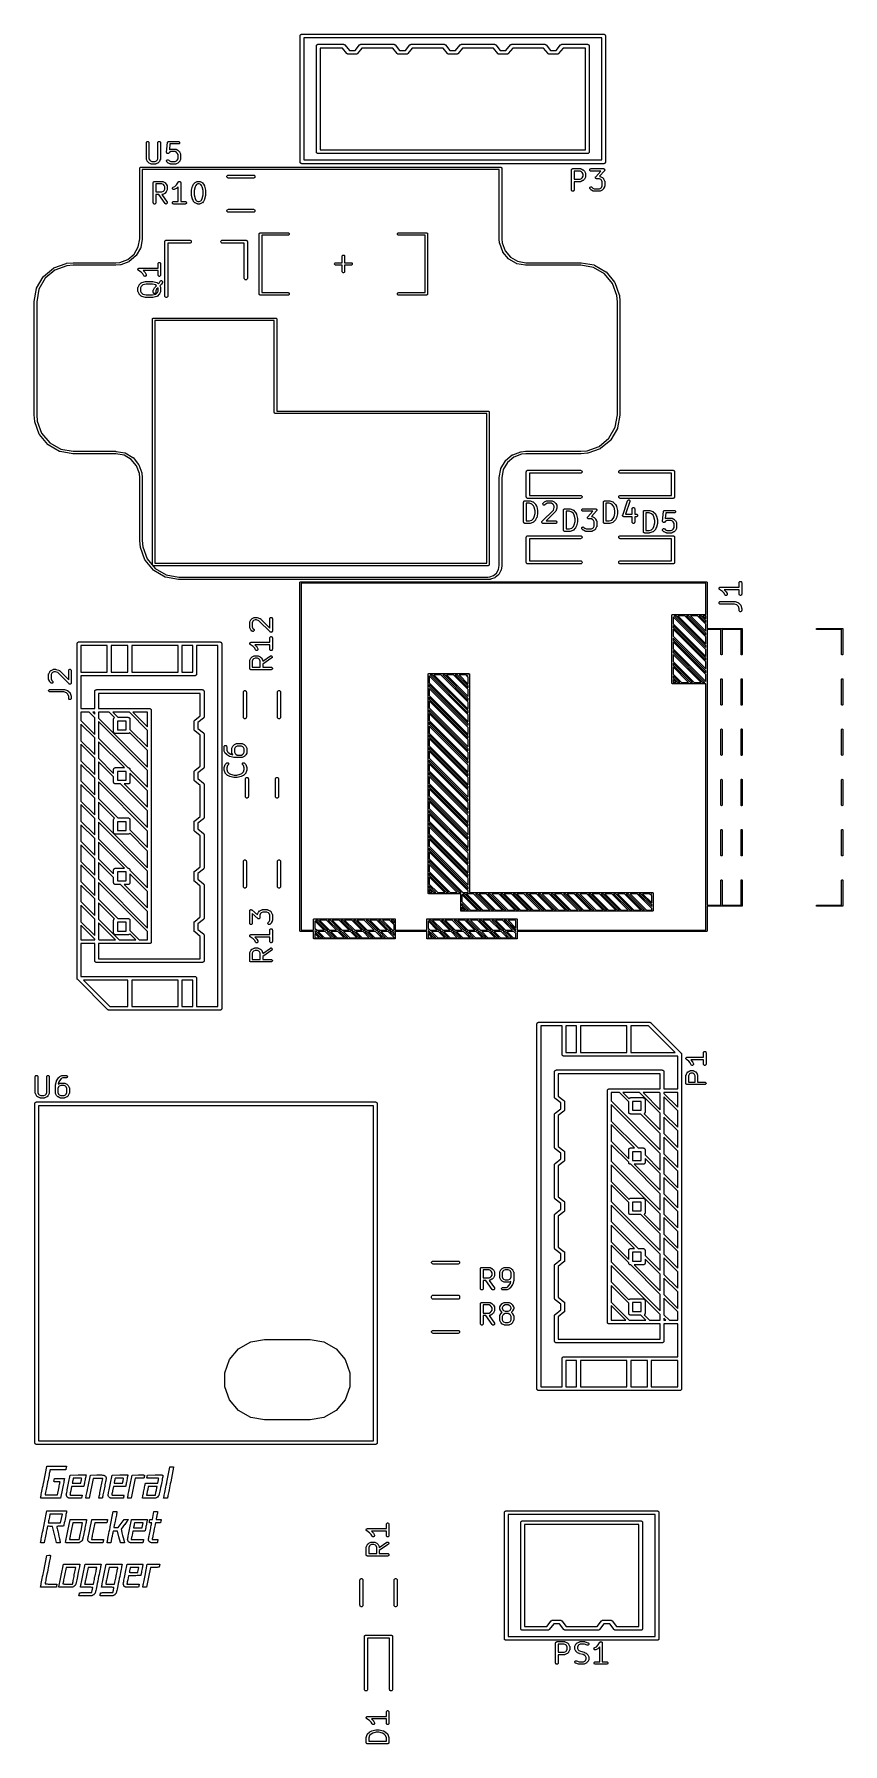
# Model space of a CAD drawing. Extents: x 101.3 to 133.5, y -168.4 to -100.4.
import ezdxf

# ---------------------------------------------------------------- set-up
doc = ezdxf.new("R2010")
doc.units = 0
doc.header["$MEASUREMENT"] = 0
doc.layers.add('BLACK', color=7, linetype='CONTINUOUS')

msp = doc.modelspace()

# ---------------------------------------------------------------- linework, layer by layer
at = {"layer": 'Black'}
for p, q in [((111.878, -100.464), (111.879, -100.458)), ((111.878, -105.464), (111.878, -100.464)), ((111.879, -100.451), (111.881, -100.445)), ((111.879, -100.458), (111.879, -100.451)), ((111.881, -100.445), (111.883, -100.438)), ((111.883, -100.438), (111.886, -100.433)), ((111.886, -100.433), (111.888, -100.426)), ((111.888, -100.426), (111.892, -100.421)), ((111.892, -100.421), (111.896, -100.416)), ((111.896, -100.416), (111.901, -100.412)), ((111.901, -100.412), (111.905, -100.407)), ((111.905, -100.407), (111.91, -100.403)), ((111.91, -100.403), (111.915, -100.399)), ((111.915, -100.399), (111.922, -100.397)), ((111.922, -100.397), (111.927, -100.394)), ((111.927, -100.394), (111.934, -100.392)), ((111.934, -100.392), (111.94, -100.39)), ((111.94, -100.39), (111.947, -100.39)), ((111.947, -100.39), (111.953, -100.389)), ((111.953, -100.389), (123.953, -100.389)), ((112.028, -100.539), (112.028, -105.389)), ((123.878, -100.539), (112.028, -100.539)), ((123.878, -105.389), (123.878, -100.539)), ((123.953, -100.389), (123.959, -100.39)), ((123.959, -100.39), (123.966, -100.39)), ((123.966, -100.39), (123.972, -100.392)), ((123.972, -100.392), (123.979, -100.394)), ((123.979, -100.394), (123.984, -100.397)), ((123.984, -100.397), (123.99, -100.399)), ((123.99, -100.399), (123.996, -100.403)), ((123.996, -100.403), (124.001, -100.407)), ((124.001, -100.407), (124.005, -100.412)), ((124.005, -100.412), (124.01, -100.416)), ((124.01, -100.416), (124.014, -100.421)), ((124.014, -100.421), (124.018, -100.426)), ((124.018, -100.426), (124.02, -100.433)), ((124.02, -100.433), (124.023, -100.438)), ((124.023, -100.438), (124.025, -100.445)), ((124.025, -100.445), (124.027, -100.451)), ((124.027, -100.451), (124.027, -100.458)), ((124.027, -100.458), (124.028, -100.464)), ((124.028, -100.464), (124.028, -105.464)), ((112.528, -100.864), (112.529, -100.858)), ((112.528, -105.064), (112.528, -100.864)), ((112.529, -100.851), (112.531, -100.845)), ((112.529, -100.858), (112.529, -100.851)), ((112.531, -100.845), (112.533, -100.838)), ((112.533, -100.838), (112.536, -100.833)), ((112.536, -100.833), (112.538, -100.826)), ((112.538, -100.826), (112.542, -100.821)), ((112.542, -100.821), (112.546, -100.816)), ((112.546, -100.816), (112.551, -100.812)), ((112.551, -100.812), (112.555, -100.807)), ((112.555, -100.807), (112.56, -100.803)), ((112.56, -100.803), (112.566, -100.799)), ((112.566, -100.799), (112.572, -100.797)), ((112.572, -100.797), (112.577, -100.794)), ((112.577, -100.794), (112.584, -100.792)), ((112.584, -100.792), (112.59, -100.79)), ((112.59, -100.79), (112.597, -100.79)), ((112.597, -100.79), (112.603, -100.789)), ((112.603, -100.789), (113.603, -100.789)), ((113.567, -100.939), (112.678, -100.939)), ((112.678, -100.939), (112.678, -104.989)), ((113.744, -101.161), (113.567, -100.939)), ((113.603, -100.789), (113.61, -100.79)), ((113.61, -100.79), (113.618, -100.79)), ((113.618, -100.79), (113.623, -100.793)), ((113.623, -100.793), (113.629, -100.794)), ((113.629, -100.794), (113.635, -100.797)), ((113.635, -100.797), (113.642, -100.8)), ((113.642, -100.8), (113.646, -100.804)), ((113.646, -100.804), (113.651, -100.807)), ((113.651, -100.807), (113.656, -100.812)), ((113.656, -100.812), (113.662, -100.817)), ((113.662, -100.817), (113.839, -101.039)), ((113.75, -101.166), (113.744, -101.161)), ((113.755, -101.171), (113.75, -101.166)), ((113.76, -101.174), (113.755, -101.171)), ((113.764, -101.178), (113.76, -101.174)), ((113.771, -101.181), (113.764, -101.178)), ((113.777, -101.184), (113.771, -101.181)), ((113.783, -101.185), (113.777, -101.184)), ((113.788, -101.188), (113.783, -101.185)), ((113.796, -101.188), (113.788, -101.188)), ((113.803, -101.189), (113.796, -101.188)), ((114.103, -101.189), (113.803, -101.189)), ((113.839, -101.039), (114.067, -101.039)), ((114.067, -101.039), (114.244, -100.817)), ((114.11, -101.188), (114.103, -101.189)), ((114.118, -101.188), (114.11, -101.188)), ((114.123, -101.185), (114.118, -101.188)), ((114.129, -101.184), (114.123, -101.185)), ((114.135, -101.181), (114.129, -101.184)), ((114.142, -101.178), (114.135, -101.181)), ((114.146, -101.174), (114.142, -101.178)), ((114.151, -101.171), (114.146, -101.174)), ((114.156, -101.166), (114.151, -101.171)), ((114.162, -101.161), (114.156, -101.166)), ((114.339, -100.939), (114.162, -101.161)), ((114.244, -100.817), (114.25, -100.812)), ((114.25, -100.812), (114.255, -100.807)), ((114.255, -100.807), (114.26, -100.804)), ((114.26, -100.804), (114.264, -100.8)), ((114.264, -100.8), (114.271, -100.797)), ((114.271, -100.797), (114.277, -100.794)), ((114.277, -100.794), (114.283, -100.793)), ((114.283, -100.793), (114.288, -100.79)), ((114.288, -100.79), (114.296, -100.79)), ((114.296, -100.79), (114.303, -100.789)), ((114.303, -100.789), (115.603, -100.789)), ((115.567, -100.939), (114.339, -100.939)), ((115.744, -101.161), (115.567, -100.939)), ((115.603, -100.789), (115.61, -100.79)), ((115.61, -100.79), (115.618, -100.79)), ((115.618, -100.79), (115.623, -100.793)), ((115.623, -100.793), (115.629, -100.794)), ((115.629, -100.794), (115.635, -100.797)), ((115.635, -100.797), (115.642, -100.8)), ((115.642, -100.8), (115.646, -100.804)), ((115.646, -100.804), (115.651, -100.807)), ((115.651, -100.807), (115.656, -100.812)), ((115.656, -100.812), (115.662, -100.817)), ((115.662, -100.817), (115.839, -101.039)), ((115.75, -101.166), (115.744, -101.161)), ((115.755, -101.171), (115.75, -101.166)), ((115.76, -101.174), (115.755, -101.171)), ((115.764, -101.178), (115.76, -101.174)), ((115.771, -101.181), (115.764, -101.178)), ((115.777, -101.184), (115.771, -101.181)), ((115.783, -101.185), (115.777, -101.184)), ((115.788, -101.188), (115.783, -101.185)), ((115.796, -101.188), (115.788, -101.188)), ((115.803, -101.189), (115.796, -101.188)), ((116.103, -101.189), (115.803, -101.189)), ((115.839, -101.039), (116.067, -101.039)), ((116.067, -101.039), (116.244, -100.817)), ((116.11, -101.188), (116.103, -101.189)), ((116.118, -101.188), (116.11, -101.188)), ((116.123, -101.185), (116.118, -101.188)), ((116.129, -101.184), (116.123, -101.185)), ((116.135, -101.181), (116.129, -101.184)), ((116.142, -101.178), (116.135, -101.181)), ((116.146, -101.174), (116.142, -101.178)), ((116.151, -101.171), (116.146, -101.174)), ((116.156, -101.166), (116.151, -101.171)), ((116.162, -101.161), (116.156, -101.166)), ((116.339, -100.939), (116.162, -101.161)), ((116.244, -100.817), (116.25, -100.812)), ((116.25, -100.812), (116.255, -100.807)), ((116.255, -100.807), (116.26, -100.804)), ((116.26, -100.804), (116.264, -100.8)), ((116.264, -100.8), (116.271, -100.797)), ((116.271, -100.797), (116.277, -100.794)), ((116.277, -100.794), (116.283, -100.793)), ((116.283, -100.793), (116.288, -100.79)), ((116.288, -100.79), (116.296, -100.79)), ((116.296, -100.79), (116.303, -100.789)), ((116.303, -100.789), (117.603, -100.789)), ((117.567, -100.939), (116.339, -100.939)), ((117.744, -101.161), (117.567, -100.939)), ((117.603, -100.789), (117.61, -100.79)), ((117.61, -100.79), (117.618, -100.79)), ((117.618, -100.79), (117.623, -100.793)), ((117.623, -100.793), (117.629, -100.794)), ((117.629, -100.794), (117.635, -100.797)), ((117.635, -100.797), (117.642, -100.8)), ((117.642, -100.8), (117.646, -100.804)), ((117.646, -100.804), (117.651, -100.807)), ((117.651, -100.807), (117.656, -100.812)), ((117.656, -100.812), (117.662, -100.817)), ((117.662, -100.817), (117.839, -101.039)), ((117.75, -101.166), (117.744, -101.161)), ((117.755, -101.171), (117.75, -101.166)), ((117.76, -101.174), (117.755, -101.171)), ((117.764, -101.178), (117.76, -101.174)), ((117.771, -101.181), (117.764, -101.178)), ((117.777, -101.184), (117.771, -101.181)), ((117.783, -101.185), (117.777, -101.184)), ((117.788, -101.188), (117.783, -101.185)), ((117.796, -101.188), (117.788, -101.188)), ((117.803, -101.189), (117.796, -101.188)), ((118.103, -101.189), (117.803, -101.189)), ((117.839, -101.039), (118.067, -101.039)), ((118.067, -101.039), (118.244, -100.817)), ((118.11, -101.188), (118.103, -101.189)), ((118.118, -101.188), (118.11, -101.188)), ((118.123, -101.185), (118.118, -101.188)), ((118.129, -101.184), (118.123, -101.185)), ((118.135, -101.181), (118.129, -101.184)), ((118.142, -101.178), (118.135, -101.181)), ((118.146, -101.174), (118.142, -101.178)), ((118.151, -101.171), (118.146, -101.174)), ((118.156, -101.166), (118.151, -101.171)), ((118.162, -101.161), (118.156, -101.166)), ((118.339, -100.939), (118.162, -101.161)), ((118.244, -100.817), (118.25, -100.812)), ((118.25, -100.812), (118.255, -100.807)), ((118.255, -100.807), (118.26, -100.804)), ((118.26, -100.804), (118.264, -100.8)), ((118.264, -100.8), (118.271, -100.797)), ((118.271, -100.797), (118.277, -100.794)), ((118.277, -100.794), (118.283, -100.793)), ((118.283, -100.793), (118.288, -100.79)), ((118.288, -100.79), (118.296, -100.79)), ((118.296, -100.79), (118.303, -100.789)), ((118.303, -100.789), (119.603, -100.789)), ((119.567, -100.939), (118.339, -100.939)), ((119.744, -101.161), (119.567, -100.939)), ((119.603, -100.789), (119.61, -100.79)), ((119.61, -100.79), (119.618, -100.79)), ((119.618, -100.79), (119.623, -100.793)), ((119.623, -100.793), (119.629, -100.794)), ((119.629, -100.794), (119.635, -100.797)), ((119.635, -100.797), (119.642, -100.8)), ((119.642, -100.8), (119.646, -100.804)), ((119.646, -100.804), (119.651, -100.807)), ((119.651, -100.807), (119.656, -100.812)), ((119.656, -100.812), (119.662, -100.817)), ((119.662, -100.817), (119.839, -101.039)), ((119.75, -101.166), (119.744, -101.161)), ((119.755, -101.171), (119.75, -101.166)), ((119.76, -101.174), (119.755, -101.171)), ((119.764, -101.178), (119.76, -101.174)), ((119.771, -101.181), (119.764, -101.178)), ((119.777, -101.184), (119.771, -101.181)), ((119.783, -101.185), (119.777, -101.184)), ((119.788, -101.188), (119.783, -101.185)), ((119.796, -101.188), (119.788, -101.188)), ((119.803, -101.189), (119.796, -101.188)), ((120.103, -101.189), (119.803, -101.189)), ((119.839, -101.039), (120.067, -101.039)), ((120.067, -101.039), (120.244, -100.817)), ((120.11, -101.188), (120.103, -101.189)), ((120.118, -101.188), (120.11, -101.188)), ((120.123, -101.185), (120.118, -101.188)), ((120.129, -101.184), (120.123, -101.185)), ((120.135, -101.181), (120.129, -101.184)), ((120.142, -101.178), (120.135, -101.181)), ((120.146, -101.174), (120.142, -101.178)), ((120.151, -101.171), (120.146, -101.174)), ((120.156, -101.166), (120.151, -101.171)), ((120.162, -101.161), (120.156, -101.166)), ((120.339, -100.939), (120.162, -101.161)), ((120.244, -100.817), (120.25, -100.812)), ((120.25, -100.812), (120.255, -100.807)), ((120.255, -100.807), (120.26, -100.804)), ((120.26, -100.804), (120.264, -100.8)), ((120.264, -100.8), (120.271, -100.797)), ((120.271, -100.797), (120.277, -100.794)), ((120.277, -100.794), (120.283, -100.793)), ((120.283, -100.793), (120.288, -100.79)), ((120.288, -100.79), (120.296, -100.79)), ((120.296, -100.79), (120.303, -100.789)), ((120.303, -100.789), (121.603, -100.789)), ((121.567, -100.939), (120.339, -100.939)), ((121.744, -101.161), (121.567, -100.939)), ((121.603, -100.789), (121.61, -100.79)), ((121.61, -100.79), (121.618, -100.79)), ((121.618, -100.79), (121.623, -100.793)), ((121.623, -100.793), (121.629, -100.794)), ((121.629, -100.794), (121.635, -100.797)), ((121.635, -100.797), (121.642, -100.8)), ((121.642, -100.8), (121.646, -100.804)), ((121.646, -100.804), (121.651, -100.807)), ((121.651, -100.807), (121.656, -100.812)), ((121.656, -100.812), (121.662, -100.817)), ((121.662, -100.817), (121.839, -101.039)), ((121.75, -101.166), (121.744, -101.161)), ((121.755, -101.171), (121.75, -101.166)), ((121.76, -101.174), (121.755, -101.171)), ((121.764, -101.178), (121.76, -101.174)), ((121.771, -101.181), (121.764, -101.178)), ((121.777, -101.184), (121.771, -101.181)), ((121.783, -101.185), (121.777, -101.184)), ((121.788, -101.188), (121.783, -101.185)), ((121.796, -101.188), (121.788, -101.188)), ((121.803, -101.189), (121.796, -101.188)), ((122.103, -101.189), (121.803, -101.189)), ((121.839, -101.039), (122.067, -101.039)), ((122.067, -101.039), (122.244, -100.817)), ((122.11, -101.188), (122.103, -101.189)), ((122.118, -101.188), (122.11, -101.188)), ((122.123, -101.185), (122.118, -101.188)), ((122.129, -101.184), (122.123, -101.185)), ((122.135, -101.181), (122.129, -101.184)), ((122.142, -101.178), (122.135, -101.181)), ((122.146, -101.174), (122.142, -101.178)), ((122.151, -101.171), (122.146, -101.174)), ((122.156, -101.166), (122.151, -101.171)), ((122.162, -101.161), (122.156, -101.166)), ((122.339, -100.939), (122.162, -101.161)), ((122.244, -100.817), (122.25, -100.812)), ((122.25, -100.812), (122.255, -100.807)), ((122.255, -100.807), (122.26, -100.804)), ((122.26, -100.804), (122.264, -100.8)), ((122.264, -100.8), (122.271, -100.797)), ((122.271, -100.797), (122.277, -100.794)), ((122.277, -100.794), (122.283, -100.793)), ((122.283, -100.793), (122.288, -100.79)), ((122.288, -100.79), (122.296, -100.79)), ((122.296, -100.79), (122.303, -100.789)), ((122.303, -100.789), (123.303, -100.789)), ((123.228, -100.939), (122.339, -100.939)), ((123.228, -104.989), (123.228, -100.939)), ((123.303, -100.789), (123.309, -100.79)), ((123.309, -100.79), (123.316, -100.79)), ((123.316, -100.79), (123.322, -100.792)), ((123.322, -100.792), (123.329, -100.794)), ((123.329, -100.794), (123.334, -100.797)), ((123.334, -100.797), (123.34, -100.799)), ((123.34, -100.799), (123.346, -100.803)), ((123.346, -100.803), (123.351, -100.807)), ((123.351, -100.807), (123.355, -100.812)), ((123.355, -100.812), (123.36, -100.816)), ((123.36, -100.816), (123.364, -100.821)), ((123.364, -100.821), (123.368, -100.826)), ((123.368, -100.826), (123.37, -100.833)), ((123.37, -100.833), (123.373, -100.838)), ((123.373, -100.838), (123.375, -100.845)), ((123.375, -100.845), (123.377, -100.851)), ((123.377, -100.851), (123.377, -100.858)), ((123.377, -100.858), (123.378, -100.864)), ((123.378, -100.864), (123.378, -105.064)), ((105.768, -104.705), (105.771, -104.688)), ((105.771, -104.688), (105.78, -104.673)), ((105.78, -104.673), (105.793, -104.662)), ((105.793, -104.662), (105.809, -104.656)), ((105.809, -104.656), (105.827, -104.656)), ((105.827, -104.656), (105.843, -104.662)), ((105.843, -104.662), (105.856, -104.673)), ((105.856, -104.673), (105.865, -104.688)), ((105.865, -104.688), (105.868, -104.705)), ((106.225, -104.705), (106.228, -104.688)), ((106.228, -104.688), (106.237, -104.673)), ((106.237, -104.673), (106.25, -104.662)), ((106.25, -104.662), (106.266, -104.656)), ((106.266, -104.656), (106.284, -104.656)), ((106.284, -104.656), (106.3, -104.662)), ((106.3, -104.662), (106.313, -104.673)), ((106.313, -104.673), (106.322, -104.688)), ((106.322, -104.688), (106.325, -104.705)), ((106.609, -104.69), (106.611, -104.684)), ((106.611, -104.684), (106.612, -104.682)), ((106.612, -104.682), (106.613, -104.68)), ((106.613, -104.68), (106.617, -104.675)), ((106.617, -104.675), (106.621, -104.67)), ((106.621, -104.67), (106.623, -104.669)), ((106.623, -104.669), (106.624, -104.667)), ((106.624, -104.667), (106.63, -104.664)), ((106.63, -104.664), (106.636, -104.66)), ((106.636, -104.66), (106.637, -104.659)), ((106.637, -104.659), (106.639, -104.658)), ((106.639, -104.658), (106.646, -104.657)), ((106.646, -104.657), (106.652, -104.656)), ((106.652, -104.656), (106.654, -104.656)), ((106.654, -104.656), (106.656, -104.655)), ((106.656, -104.655), (107.037, -104.655)), ((107.037, -104.655), (107.054, -104.658)), ((107.054, -104.658), (107.069, -104.667)), ((107.069, -104.667), (107.08, -104.68)), ((107.08, -104.68), (107.086, -104.697)), ((105.768, -105.353), (105.768, -104.705)), ((105.768, -105.356), (105.768, -105.353)), ((105.768, -105.359), (105.768, -105.356)), ((105.77, -105.364), (105.768, -105.359)), ((105.771, -105.37), (105.77, -105.364)), ((105.868, -104.705), (105.868, -105.341)), ((105.868, -105.341), (105.897, -105.4)), ((106.196, -105.4), (106.225, -105.341)), ((106.225, -105.341), (106.225, -104.705)), ((106.323, -105.364), (106.322, -105.37)), ((106.325, -105.359), (106.323, -105.364)), ((106.325, -104.705), (106.325, -105.353)), ((106.325, -105.353), (106.325, -105.356)), ((106.325, -105.356), (106.325, -105.359)), ((106.568, -105.081), (106.606, -104.7)), ((106.568, -105.082), (106.568, -105.081)), ((106.569, -105.09), (106.568, -105.082)), ((106.568, -105.082), (106.568, -105.082)), ((106.57, -105.099), (106.569, -105.09)), ((106.573, -105.107), (106.57, -105.099)), ((106.57, -105.099), (106.57, -105.099)), ((106.57, -105.099), (106.57, -105.099)), ((106.577, -105.115), (106.573, -105.107)), ((106.583, -105.121), (106.577, -105.115)), ((106.577, -105.115), (106.577, -105.115)), ((106.577, -105.115), (106.577, -105.115)), ((106.589, -105.127), (106.583, -105.121)), ((106.597, -105.131), (106.589, -105.127)), ((106.589, -105.127), (106.589, -105.127)), ((106.589, -105.127), (106.589, -105.127)), ((106.604, -105.134), (106.597, -105.131)), ((106.605, -105.135), (106.604, -105.134)), ((106.613, -105.135), (106.605, -105.135)), ((106.605, -105.135), (106.605, -105.135)), ((106.606, -104.7), (106.607, -104.699)), ((106.607, -104.697), (106.609, -104.69)), ((106.607, -104.699), (106.607, -104.697)), ((106.622, -105.136), (106.613, -105.135)), ((106.63, -105.134), (106.622, -105.136)), ((106.622, -105.136), (106.622, -105.136)), ((106.622, -105.136), (106.622, -105.136)), ((106.639, -105.132), (106.63, -105.134)), ((106.646, -105.127), (106.639, -105.132)), ((106.639, -105.132), (106.639, -105.132)), ((106.639, -105.132), (106.639, -105.132)), ((106.653, -105.122), (106.646, -105.127)), ((106.686, -105.089), (106.653, -105.122)), ((106.653, -105.122), (106.653, -105.122)), ((106.653, -105.122), (106.653, -105.122)), ((106.701, -104.755), (106.679, -104.981)), ((106.679, -104.981), (106.71, -104.965)), ((106.744, -105.06), (106.686, -105.089)), ((107.037, -104.755), (106.701, -104.755)), ((106.71, -104.965), (106.713, -104.965)), ((106.713, -104.965), (106.715, -104.963)), ((106.715, -104.963), (106.721, -104.962)), ((106.721, -104.962), (106.727, -104.96)), ((106.727, -104.96), (106.729, -104.961)), ((106.729, -104.961), (106.732, -104.96)), ((106.732, -104.96), (106.923, -104.96)), ((106.911, -105.06), (106.744, -105.06)), ((106.969, -105.089), (106.911, -105.06)), ((106.923, -104.96), (106.926, -104.961)), ((106.926, -104.961), (106.928, -104.96)), ((106.928, -104.96), (106.934, -104.962)), ((106.934, -104.962), (106.94, -104.963)), ((106.94, -104.963), (106.942, -104.965)), ((106.942, -104.965), (106.945, -104.965)), ((106.945, -104.965), (107.021, -105.004)), ((106.996, -105.116), (106.969, -105.089)), ((107.025, -105.174), (106.996, -105.116)), ((106.996, -105.4), (107.025, -105.341)), ((107.021, -105.004), (107.028, -105.008)), ((107.025, -105.341), (107.025, -105.174)), ((107.028, -105.008), (107.034, -105.013)), ((107.034, -105.013), (107.072, -105.051)), ((107.054, -104.752), (107.037, -104.755)), ((107.069, -104.744), (107.054, -104.752)), ((107.08, -104.73), (107.069, -104.744)), ((107.072, -105.051), (107.077, -105.058)), ((107.077, -105.058), (107.082, -105.064)), ((107.086, -104.714), (107.08, -104.73)), ((107.082, -105.064), (107.12, -105.14)), ((107.086, -104.697), (107.086, -104.714)), ((107.12, -105.14), (107.121, -105.143)), ((107.121, -105.143), (107.122, -105.145)), ((107.122, -105.145), (107.123, -105.151)), ((107.123, -105.364), (107.122, -105.37)), ((107.123, -105.151), (107.125, -105.157)), ((107.125, -105.359), (107.123, -105.364)), ((107.125, -105.157), (107.125, -105.16)), ((107.125, -105.16), (107.125, -105.163)), ((107.125, -105.163), (107.125, -105.353)), ((107.125, -105.353), (107.125, -105.356)), ((107.125, -105.356), (107.125, -105.359)), ((112.529, -105.07), (112.528, -105.064)), ((112.529, -105.077), (112.529, -105.07)), ((112.531, -105.083), (112.529, -105.077)), ((112.533, -105.09), (112.531, -105.083)), ((112.536, -105.095), (112.533, -105.09)), ((112.538, -105.102), (112.536, -105.095)), ((112.542, -105.107), (112.538, -105.102)), ((112.546, -105.112), (112.542, -105.107)), ((112.551, -105.116), (112.546, -105.112)), ((112.555, -105.121), (112.551, -105.116)), ((112.56, -105.125), (112.555, -105.121)), ((112.566, -105.129), (112.56, -105.125)), ((112.572, -105.131), (112.566, -105.129)), ((112.577, -105.134), (112.572, -105.131)), ((112.584, -105.136), (112.577, -105.134)), ((112.59, -105.138), (112.584, -105.136)), ((112.597, -105.138), (112.59, -105.138)), ((112.603, -105.139), (112.597, -105.138)), ((123.303, -105.139), (112.603, -105.139)), ((112.678, -104.989), (123.228, -104.989)), ((123.309, -105.138), (123.303, -105.139)), ((123.316, -105.138), (123.309, -105.138)), ((123.322, -105.136), (123.316, -105.138)), ((123.329, -105.134), (123.322, -105.136)), ((123.334, -105.131), (123.329, -105.134)), ((123.34, -105.129), (123.334, -105.131)), ((123.346, -105.125), (123.34, -105.129)), ((123.351, -105.121), (123.346, -105.125)), ((123.355, -105.116), (123.351, -105.121)), ((123.36, -105.112), (123.355, -105.116)), ((123.364, -105.107), (123.36, -105.112)), ((123.368, -105.102), (123.364, -105.107)), ((123.37, -105.095), (123.368, -105.102)), ((123.373, -105.09), (123.37, -105.095)), ((123.375, -105.083), (123.373, -105.09)), ((123.377, -105.077), (123.375, -105.083)), ((123.378, -105.064), (123.377, -105.07)), ((123.377, -105.07), (123.377, -105.077)), ((105.503, -105.725), (105.504, -105.721)), ((105.503, -108.521), (105.503, -105.725)), ((105.504, -105.716), (105.505, -105.712)), ((105.504, -105.721), (105.504, -105.716)), ((105.505, -105.712), (105.506, -105.708)), ((105.506, -105.708), (105.508, -105.704)), ((105.508, -105.704), (105.51, -105.7)), ((105.51, -105.7), (105.513, -105.697)), ((105.513, -105.697), (105.515, -105.693)), ((105.515, -105.693), (105.518, -105.69)), ((105.518, -105.69), (105.521, -105.687)), ((105.521, -105.687), (105.525, -105.685)), ((105.525, -105.685), (105.528, -105.682)), ((105.528, -105.682), (105.532, -105.68)), ((105.532, -105.68), (105.536, -105.678)), ((105.536, -105.678), (105.54, -105.677)), ((105.54, -105.677), (105.544, -105.676)), ((105.544, -105.676), (105.549, -105.676)), ((105.549, -105.676), (105.553, -105.675)), ((105.553, -105.675), (119.853, -105.675)), ((105.603, -105.775), (105.603, -108.525)), ((119.803, -105.775), (105.603, -105.775)), ((105.772, -105.373), (105.771, -105.37)), ((105.773, -105.375), (105.772, -105.373)), ((105.811, -105.452), (105.773, -105.375)), ((105.816, -105.458), (105.811, -105.452)), ((105.821, -105.465), (105.816, -105.458)), ((105.859, -105.503), (105.821, -105.465)), ((105.865, -105.507), (105.859, -105.503)), ((105.872, -105.512), (105.865, -105.507)), ((105.948, -105.55), (105.872, -105.512)), ((105.897, -105.4), (105.924, -105.426)), ((105.924, -105.426), (105.982, -105.455)), ((105.951, -105.551), (105.948, -105.55)), ((105.953, -105.552), (105.951, -105.551)), ((105.959, -105.553), (105.953, -105.552)), ((105.965, -105.555), (105.959, -105.553)), ((105.968, -105.555), (105.965, -105.555)), ((105.97, -105.555), (105.968, -105.555)), ((106.123, -105.555), (105.97, -105.555)), ((105.982, -105.455), (106.111, -105.455)), ((106.111, -105.455), (106.169, -105.426)), ((106.126, -105.555), (106.123, -105.555)), ((106.128, -105.555), (106.126, -105.555)), ((106.134, -105.553), (106.128, -105.555)), ((106.14, -105.552), (106.134, -105.553)), ((106.142, -105.551), (106.14, -105.552)), ((106.145, -105.55), (106.142, -105.551)), ((106.221, -105.512), (106.145, -105.55)), ((106.169, -105.426), (106.196, -105.4)), ((106.228, -105.507), (106.221, -105.512)), ((106.234, -105.503), (106.228, -105.507)), ((106.272, -105.465), (106.234, -105.503)), ((106.277, -105.458), (106.272, -105.465)), ((106.282, -105.452), (106.277, -105.458)), ((106.32, -105.375), (106.282, -105.452)), ((106.321, -105.373), (106.32, -105.375)), ((106.322, -105.37), (106.321, -105.373)), ((106.568, -105.434), (106.57, -105.416)), ((106.573, -105.45), (106.568, -105.434)), ((106.57, -105.416), (106.577, -105.401)), ((106.583, -105.465), (106.573, -105.45)), ((106.577, -105.401), (106.589, -105.388)), ((106.621, -105.503), (106.583, -105.465)), ((106.589, -105.388), (106.605, -105.381)), ((106.605, -105.381), (106.622, -105.379)), ((106.627, -105.507), (106.621, -105.503)), ((106.622, -105.379), (106.639, -105.384)), ((106.634, -105.512), (106.627, -105.507)), ((106.71, -105.55), (106.634, -105.512)), ((106.639, -105.384), (106.653, -105.394)), ((106.653, -105.394), (106.686, -105.426)), ((106.686, -105.426), (106.744, -105.455)), ((106.713, -105.551), (106.71, -105.55)), ((106.715, -105.552), (106.713, -105.551)), ((106.721, -105.553), (106.715, -105.552)), ((106.727, -105.555), (106.721, -105.553)), ((106.729, -105.555), (106.727, -105.555)), ((106.732, -105.555), (106.729, -105.555)), ((106.923, -105.555), (106.732, -105.555)), ((106.744, -105.455), (106.911, -105.455)), ((106.911, -105.455), (106.969, -105.426)), ((106.926, -105.555), (106.923, -105.555)), ((106.928, -105.555), (106.926, -105.555)), ((106.934, -105.553), (106.928, -105.555)), ((106.94, -105.552), (106.934, -105.553)), ((106.942, -105.551), (106.94, -105.552)), ((106.945, -105.55), (106.942, -105.551)), ((107.021, -105.512), (106.945, -105.55)), ((106.969, -105.426), (106.996, -105.4)), ((107.028, -105.507), (107.021, -105.512)), ((107.034, -105.503), (107.028, -105.507)), ((107.072, -105.465), (107.034, -105.503)), ((107.077, -105.458), (107.072, -105.465)), ((107.082, -105.452), (107.077, -105.458)), ((107.12, -105.375), (107.082, -105.452)), ((107.121, -105.373), (107.12, -105.375)), ((107.122, -105.37), (107.121, -105.373)), ((108.968, -106.041), (108.975, -106.021)), ((108.968, -106.061), (108.968, -106.041)), ((108.975, -106.021), (108.988, -106.005)), ((108.988, -106.005), (109.006, -105.995)), ((109.006, -105.995), (109.027, -105.991)), ((109.027, -105.991), (110.027, -105.991)), ((110.027, -105.991), (110.048, -105.995)), ((110.048, -105.995), (110.066, -106.005)), ((110.066, -106.005), (110.079, -106.021)), ((110.079, -106.021), (110.086, -106.041)), ((110.086, -106.041), (110.086, -106.061)), ((111.879, -105.47), (111.878, -105.464)), ((111.879, -105.477), (111.879, -105.47)), ((111.881, -105.483), (111.879, -105.477)), ((111.883, -105.49), (111.881, -105.483)), ((111.886, -105.495), (111.883, -105.49)), ((111.888, -105.501), (111.886, -105.495)), ((111.892, -105.507), (111.888, -105.501)), ((111.896, -105.512), (111.892, -105.507)), ((111.901, -105.516), (111.896, -105.512)), ((111.905, -105.521), (111.901, -105.516)), ((111.91, -105.525), (111.905, -105.521)), ((111.915, -105.529), (111.91, -105.525)), ((111.922, -105.531), (111.915, -105.529)), ((111.927, -105.534), (111.922, -105.531)), ((111.934, -105.536), (111.927, -105.534)), ((111.94, -105.538), (111.934, -105.536)), ((111.947, -105.538), (111.94, -105.538)), ((111.953, -105.539), (111.947, -105.538)), ((123.953, -105.539), (111.953, -105.539)), ((112.028, -105.389), (123.878, -105.389)), ((119.803, -108.525), (119.803, -105.775)), ((119.853, -105.675), (119.857, -105.676)), ((119.857, -105.676), (119.862, -105.676)), ((119.862, -105.676), (119.866, -105.677)), ((119.866, -105.677), (119.87, -105.678)), ((119.87, -105.678), (119.874, -105.68)), ((119.874, -105.68), (119.878, -105.682)), ((119.878, -105.682), (119.881, -105.685)), ((119.881, -105.685), (119.885, -105.687)), ((119.885, -105.687), (119.888, -105.69)), ((119.888, -105.69), (119.891, -105.693)), ((119.891, -105.693), (119.893, -105.697)), ((119.893, -105.697), (119.896, -105.7)), ((119.896, -105.7), (119.898, -105.704)), ((119.898, -105.704), (119.9, -105.708)), ((119.9, -105.708), (119.901, -105.712)), ((119.901, -105.712), (119.902, -105.716)), ((119.902, -105.716), (119.902, -105.721)), ((119.902, -105.721), (119.903, -105.725)), ((119.903, -105.725), (119.903, -108.523)), ((122.678, -105.785), (122.679, -105.781)), ((122.678, -106.585), (122.678, -105.785)), ((122.679, -105.776), (122.68, -105.772)), ((122.679, -105.781), (122.679, -105.776)), ((122.68, -105.772), (122.681, -105.768)), ((122.681, -105.768), (122.683, -105.764)), ((122.683, -105.764), (122.685, -105.76)), ((122.685, -105.76), (122.688, -105.757)), ((122.688, -105.757), (122.69, -105.753)), ((122.69, -105.753), (122.693, -105.75)), ((122.693, -105.75), (122.696, -105.747)), ((122.696, -105.747), (122.7, -105.744)), ((122.7, -105.744), (122.703, -105.742)), ((122.703, -105.742), (122.707, -105.74)), ((122.707, -105.74), (122.711, -105.738)), ((122.711, -105.738), (122.715, -105.737)), ((122.715, -105.737), (122.719, -105.736)), ((122.719, -105.736), (122.724, -105.736)), ((122.724, -105.736), (122.728, -105.735)), ((122.728, -105.735), (123.033, -105.735)), ((122.778, -105.835), (122.778, -106.154)), ((123.021, -105.835), (122.778, -105.835)), ((123.079, -105.864), (123.021, -105.835)), ((123.033, -105.735), (123.036, -105.735)), ((123.036, -105.735), (123.039, -105.735)), ((123.039, -105.735), (123.044, -105.737)), ((123.044, -105.737), (123.05, -105.738)), ((123.05, -105.738), (123.052, -105.739)), ((123.052, -105.739), (123.055, -105.74)), ((123.055, -105.74), (123.131, -105.778)), ((123.106, -105.891), (123.079, -105.864)), ((123.135, -105.949), (123.106, -105.891)), ((123.106, -106.098), (123.135, -106.04)), ((123.131, -105.778), (123.138, -105.783)), ((123.135, -106.04), (123.135, -105.949)), ((123.138, -105.783), (123.144, -105.788)), ((123.144, -105.788), (123.182, -105.826)), ((123.182, -105.826), (123.187, -105.832)), ((123.187, -105.832), (123.192, -105.839)), ((123.192, -105.839), (123.23, -105.915)), ((123.23, -105.915), (123.231, -105.918)), ((123.231, -105.918), (123.232, -105.92)), ((123.232, -105.92), (123.233, -105.926)), ((123.233, -105.926), (123.235, -105.932)), ((123.235, -105.932), (123.235, -105.934)), ((123.235, -105.934), (123.235, -105.937)), ((123.235, -105.937), (123.235, -106.052)), ((123.403, -105.776), (123.409, -105.76)), ((123.403, -105.794), (123.403, -105.776)), ((123.409, -105.81), (123.403, -105.794)), ((123.409, -105.76), (123.42, -105.747)), ((123.42, -105.823), (123.409, -105.81)), ((123.42, -105.747), (123.435, -105.738)), ((123.435, -105.832), (123.42, -105.823)), ((123.435, -105.738), (123.452, -105.735)), ((123.452, -105.835), (123.435, -105.832)), ((123.452, -105.735), (123.947, -105.735)), ((123.837, -105.835), (123.452, -105.835)), ((123.643, -106.057), (123.837, -105.835)), ((123.985, -105.818), (123.791, -106.04)), ((123.791, -106.04), (123.795, -106.04)), ((123.795, -106.04), (123.798, -106.04)), ((123.798, -106.04), (123.8, -106.04)), ((123.8, -106.04), (123.806, -106.042)), ((123.806, -106.042), (123.812, -106.043)), ((123.812, -106.043), (123.814, -106.044)), ((123.814, -106.044), (123.817, -106.045)), ((123.817, -106.045), (123.893, -106.083)), ((123.947, -105.735), (123.952, -105.736)), ((123.952, -105.736), (123.957, -105.736)), ((123.959, -105.538), (123.953, -105.539)), ((123.957, -105.736), (123.96, -105.737)), ((123.966, -105.538), (123.959, -105.538)), ((123.96, -105.737), (123.964, -105.738)), ((123.964, -105.738), (123.968, -105.74)), ((123.972, -105.536), (123.966, -105.538)), ((123.968, -105.74), (123.973, -105.742)), ((123.979, -105.534), (123.972, -105.536)), ((123.973, -105.742), (123.976, -105.745)), ((123.976, -105.745), (123.979, -105.747)), ((123.984, -105.531), (123.979, -105.534)), ((123.979, -105.747), (123.982, -105.75)), ((123.982, -105.75), (123.986, -105.754)), ((123.99, -105.529), (123.984, -105.531)), ((123.987, -105.814), (123.985, -105.818)), ((123.986, -105.754), (123.988, -105.757)), ((123.99, -105.81), (123.987, -105.814)), ((123.988, -105.757), (123.99, -105.76)), ((123.996, -105.525), (123.99, -105.529)), ((123.99, -105.76), (123.992, -105.764)), ((123.992, -105.806), (123.99, -105.81)), ((123.992, -105.764), (123.994, -105.769)), ((123.994, -105.803), (123.992, -105.806)), ((123.994, -105.769), (123.995, -105.773)), ((123.995, -105.798), (123.994, -105.803)), ((123.995, -105.773), (123.996, -105.776)), ((123.996, -105.794), (123.995, -105.798)), ((124.001, -105.521), (123.996, -105.525)), ((123.996, -105.776), (123.996, -105.781)), ((123.996, -105.781), (123.997, -105.786)), ((123.997, -105.786), (123.996, -105.79)), ((123.996, -105.79), (123.996, -105.794)), ((124.005, -105.516), (124.001, -105.521)), ((124.01, -105.512), (124.005, -105.516)), ((124.014, -105.507), (124.01, -105.512)), ((124.018, -105.501), (124.014, -105.507)), ((124.02, -105.495), (124.018, -105.501)), ((124.023, -105.49), (124.02, -105.495)), ((124.025, -105.483), (124.023, -105.49)), ((124.027, -105.477), (124.025, -105.483)), ((124.028, -105.464), (124.027, -105.47)), ((124.027, -105.47), (124.027, -105.477)), ((106.041, -106.293), (106.042, -106.289)), ((106.041, -107.093), (106.041, -106.293)), ((106.042, -106.284), (106.043, -106.28)), ((106.042, -106.289), (106.042, -106.284)), ((106.043, -106.28), (106.044, -106.276)), ((106.044, -106.276), (106.046, -106.272)), ((106.046, -106.272), (106.048, -106.268)), ((106.048, -106.268), (106.051, -106.265)), ((106.051, -106.265), (106.053, -106.261)), ((106.053, -106.261), (106.056, -106.258)), ((106.056, -106.258), (106.059, -106.255)), ((106.059, -106.255), (106.063, -106.252)), ((106.063, -106.252), (106.066, -106.25)), ((106.066, -106.25), (106.07, -106.248)), ((106.07, -106.248), (106.074, -106.246)), ((106.074, -106.246), (106.078, -106.245)), ((106.078, -106.245), (106.082, -106.244)), ((106.082, -106.244), (106.087, -106.244)), ((106.087, -106.244), (106.091, -106.243)), ((106.091, -106.243), (106.396, -106.243)), ((106.141, -106.343), (106.141, -106.662)), ((106.384, -106.343), (106.141, -106.343)), ((106.141, -106.662), (106.384, -106.662)), ((106.442, -106.372), (106.384, -106.343)), ((106.384, -106.662), (106.442, -106.633)), ((106.396, -106.243), (106.399, -106.243)), ((106.399, -106.243), (106.402, -106.243)), ((106.402, -106.243), (106.407, -106.245)), ((106.407, -106.245), (106.413, -106.246)), ((106.413, -106.246), (106.415, -106.247)), ((106.415, -106.247), (106.418, -106.248)), ((106.418, -106.248), (106.494, -106.286)), ((106.494, -106.719), (106.418, -106.757)), ((106.469, -106.399), (106.442, -106.372)), ((106.442, -106.633), (106.469, -106.606)), ((106.498, -106.457), (106.469, -106.399)), ((106.469, -106.606), (106.498, -106.548)), ((106.494, -106.286), (106.501, -106.291)), ((106.501, -106.714), (106.494, -106.719)), ((106.498, -106.548), (106.498, -106.457)), ((106.501, -106.291), (106.507, -106.296)), ((106.507, -106.709), (106.501, -106.714)), ((106.507, -106.296), (106.545, -106.334)), ((106.545, -106.671), (106.507, -106.709)), ((106.545, -106.334), (106.55, -106.34)), ((106.55, -106.665), (106.545, -106.671)), ((106.55, -106.34), (106.555, -106.347)), ((106.555, -106.658), (106.55, -106.665)), ((106.555, -106.347), (106.593, -106.423)), ((106.593, -106.582), (106.555, -106.658)), ((106.593, -106.423), (106.594, -106.426)), ((106.594, -106.579), (106.593, -106.582)), ((106.594, -106.426), (106.595, -106.428)), ((106.595, -106.577), (106.594, -106.579)), ((106.595, -106.428), (106.596, -106.434)), ((106.596, -106.571), (106.595, -106.577)), ((106.596, -106.434), (106.598, -106.44)), ((106.598, -106.565), (106.596, -106.571)), ((106.598, -106.44), (106.598, -106.442)), ((106.598, -106.442), (106.598, -106.445)), ((106.598, -106.445), (106.598, -106.56)), ((106.598, -106.56), (106.598, -106.562)), ((106.598, -106.562), (106.598, -106.565)), ((106.803, -106.518), (106.807, -106.502)), ((106.805, -106.536), (106.803, -106.518)), ((106.813, -106.551), (106.805, -106.536)), ((106.807, -106.502), (106.817, -106.487)), ((106.825, -106.563), (106.813, -106.551)), ((106.817, -106.487), (106.831, -106.477)), ((106.841, -106.57), (106.825, -106.563)), ((106.831, -106.477), (106.9, -106.442)), ((106.859, -106.571), (106.841, -106.57)), ((106.875, -106.566), (106.859, -106.571)), ((106.952, -106.528), (106.875, -106.566)), ((106.9, -106.442), (106.966, -106.375)), ((106.958, -106.523), (106.952, -106.528)), ((106.965, -106.519), (106.958, -106.523)), ((107.032, -106.452), (106.965, -106.519)), ((106.966, -106.375), (107.04, -106.265)), ((107.032, -107.043), (107.032, -106.452)), ((107.04, -106.265), (107.042, -106.263)), ((107.042, -106.263), (107.043, -106.261)), ((107.043, -106.261), (107.048, -106.257)), ((107.048, -106.257), (107.052, -106.253)), ((107.052, -106.253), (107.054, -106.251)), ((107.054, -106.251), (107.057, -106.25)), ((107.057, -106.25), (107.062, -106.248)), ((107.062, -106.248), (107.068, -106.245)), ((107.068, -106.245), (107.07, -106.245)), ((107.07, -106.245), (107.073, -106.244)), ((107.073, -106.244), (107.079, -106.244)), ((107.079, -106.244), (107.085, -106.243)), ((107.085, -106.243), (107.087, -106.244)), ((107.087, -106.244), (107.09, -106.244)), ((107.09, -106.244), (107.096, -106.246)), ((107.096, -106.246), (107.102, -106.247)), ((107.102, -106.247), (107.104, -106.249)), ((107.104, -106.249), (107.107, -106.25)), ((107.107, -106.25), (107.111, -106.253)), ((107.111, -106.253), (107.116, -106.257)), ((107.116, -106.257), (107.118, -106.259)), ((107.118, -106.259), (107.12, -106.261)), ((107.12, -106.261), (107.123, -106.266)), ((107.123, -106.266), (107.126, -106.271)), ((107.126, -106.271), (107.127, -106.273)), ((107.127, -106.273), (107.129, -106.276)), ((107.129, -106.276), (107.13, -106.282)), ((107.13, -106.282), (107.131, -106.287)), ((107.131, -106.287), (107.131, -106.29)), ((107.131, -106.29), (107.132, -106.293)), ((107.132, -106.293), (107.132, -107.043)), ((107.565, -106.598), (107.566, -106.592)), ((107.565, -106.788), (107.565, -106.598)), ((107.566, -106.586), (107.604, -106.433)), ((107.566, -106.592), (107.566, -106.586)), ((107.604, -106.433), (107.607, -106.428)), ((107.607, -106.428), (107.608, -106.423)), ((107.608, -106.423), (107.646, -106.347)), ((107.646, -106.347), (107.651, -106.34)), ((107.651, -106.34), (107.656, -106.334)), ((107.656, -106.334), (107.694, -106.296)), ((107.7, -106.463), (107.665, -106.604)), ((107.665, -106.604), (107.665, -106.782)), ((107.694, -106.296), (107.7, -106.291)), ((107.7, -106.291), (107.707, -106.286)), ((107.732, -106.399), (107.7, -106.463)), ((107.707, -106.286), (107.783, -106.248)), ((107.759, -106.372), (107.732, -106.399)), ((107.817, -106.343), (107.759, -106.372)), ((107.783, -106.248), (107.786, -106.247)), ((107.786, -106.247), (107.788, -106.246)), ((107.788, -106.246), (107.794, -106.245)), ((107.794, -106.245), (107.8, -106.243)), ((107.8, -106.243), (107.803, -106.243)), ((107.803, -106.243), (107.805, -106.243)), ((107.805, -106.243), (107.882, -106.243)), ((107.87, -106.343), (107.817, -106.343)), ((107.928, -106.372), (107.87, -106.343)), ((107.882, -106.243), (107.884, -106.243)), ((107.884, -106.243), (107.887, -106.243)), ((107.887, -106.243), (107.893, -106.245)), ((107.893, -106.245), (107.899, -106.246)), ((107.899, -106.246), (107.901, -106.247)), ((107.901, -106.247), (107.904, -106.248)), ((107.904, -106.248), (107.98, -106.286)), ((107.955, -106.399), (107.928, -106.372)), ((107.987, -106.463), (107.955, -106.399)), ((107.98, -106.286), (107.987, -106.291)), ((107.987, -106.291), (107.993, -106.296)), ((108.022, -106.604), (107.987, -106.463)), ((107.993, -106.296), (108.031, -106.334)), ((108.022, -106.782), (108.022, -106.604)), ((108.031, -106.334), (108.036, -106.34)), ((108.036, -106.34), (108.041, -106.347)), ((108.041, -106.347), (108.079, -106.423)), ((108.079, -106.423), (108.08, -106.428)), ((108.08, -106.428), (108.082, -106.433)), ((108.082, -106.433), (108.121, -106.586)), ((108.121, -106.586), (108.121, -106.592)), ((108.121, -106.592), (108.122, -106.598)), ((108.122, -106.598), (108.122, -106.788)), ((108.975, -106.081), (108.968, -106.061)), ((108.988, -106.097), (108.975, -106.081)), ((109.006, -106.107), (108.988, -106.097)), ((109.027, -106.111), (109.006, -106.107)), ((110.027, -106.111), (109.027, -106.111)), ((110.048, -106.107), (110.027, -106.111)), ((110.066, -106.097), (110.048, -106.107)), ((110.079, -106.081), (110.066, -106.097)), ((110.086, -106.061), (110.079, -106.081)), ((122.681, -106.602), (122.678, -106.585)), ((122.69, -106.617), (122.681, -106.602)), ((122.703, -106.628), (122.69, -106.617)), ((122.719, -106.634), (122.703, -106.628)), ((122.737, -106.634), (122.719, -106.634)), ((122.753, -106.628), (122.737, -106.634)), ((122.766, -106.617), (122.753, -106.628)), ((122.775, -106.602), (122.766, -106.617)), ((122.778, -106.585), (122.775, -106.602)), ((122.778, -106.154), (123.021, -106.154)), ((123.033, -106.254), (122.778, -106.254)), ((122.778, -106.254), (122.778, -106.585)), ((123.021, -106.154), (123.079, -106.125)), ((123.036, -106.253), (123.033, -106.254)), ((123.039, -106.254), (123.036, -106.253)), ((123.044, -106.252), (123.039, -106.254)), ((123.05, -106.251), (123.044, -106.252)), ((123.052, -106.249), (123.05, -106.251)), ((123.055, -106.249), (123.052, -106.249)), ((123.131, -106.211), (123.055, -106.249)), ((123.079, -106.125), (123.106, -106.098)), ((123.138, -106.206), (123.131, -106.211)), ((123.144, -106.201), (123.138, -106.206)), ((123.182, -106.163), (123.144, -106.201)), ((123.187, -106.157), (123.182, -106.163)), ((123.192, -106.15), (123.187, -106.157)), ((123.23, -106.074), (123.192, -106.15)), ((123.231, -106.071), (123.23, -106.074)), ((123.232, -106.069), (123.231, -106.071)), ((123.233, -106.063), (123.232, -106.069)), ((123.235, -106.057), (123.233, -106.063)), ((123.235, -106.052), (123.235, -106.054)), ((123.235, -106.054), (123.235, -106.057)), ((123.402, -106.513), (123.404, -106.496)), ((123.407, -106.53), (123.402, -106.513)), ((123.404, -106.496), (123.411, -106.48)), ((123.416, -106.544), (123.407, -106.53)), ((123.411, -106.48), (123.423, -106.468)), ((123.455, -106.582), (123.416, -106.544)), ((123.423, -106.468), (123.439, -106.46)), ((123.439, -106.46), (123.456, -106.459)), ((123.461, -106.587), (123.455, -106.582)), ((123.456, -106.459), (123.473, -106.463)), ((123.468, -106.592), (123.461, -106.587)), ((123.544, -106.63), (123.468, -106.592)), ((123.473, -106.463), (123.487, -106.473)), ((123.487, -106.473), (123.52, -106.506)), ((123.52, -106.506), (123.578, -106.535)), ((123.547, -106.63), (123.544, -106.63)), ((123.549, -106.632), (123.547, -106.63)), ((123.555, -106.633), (123.549, -106.632)), ((123.56, -106.635), (123.555, -106.633)), ((123.563, -106.634), (123.56, -106.635)), ((123.566, -106.635), (123.563, -106.634)), ((123.795, -106.635), (123.566, -106.635)), ((123.578, -106.535), (123.783, -106.535)), ((123.63, -106.089), (123.631, -106.085)), ((123.631, -106.093), (123.63, -106.089)), ((123.631, -106.081), (123.633, -106.076)), ((123.631, -106.085), (123.631, -106.081)), ((123.631, -106.098), (123.631, -106.093)), ((123.632, -106.102), (123.631, -106.098)), ((123.633, -106.106), (123.632, -106.102)), ((123.633, -106.076), (123.634, -106.072)), ((123.635, -106.11), (123.633, -106.106)), ((123.634, -106.072), (123.636, -106.068)), ((123.637, -106.115), (123.635, -106.11)), ((123.636, -106.068), (123.637, -106.065)), ((123.637, -106.065), (123.64, -106.061)), ((123.64, -106.118), (123.637, -106.115)), ((123.64, -106.061), (123.643, -106.057)), ((123.641, -106.121), (123.64, -106.118)), ((123.645, -106.124), (123.641, -106.121)), ((123.648, -106.128), (123.645, -106.124)), ((123.652, -106.13), (123.648, -106.128)), ((123.655, -106.132), (123.652, -106.13)), ((123.659, -106.134), (123.655, -106.132)), ((123.663, -106.137), (123.659, -106.134)), ((123.667, -106.137), (123.663, -106.137)), ((123.671, -106.139), (123.667, -106.137)), ((123.676, -106.139), (123.671, -106.139)), ((123.68, -106.14), (123.676, -106.139)), ((123.783, -106.14), (123.68, -106.14)), ((123.841, -106.169), (123.783, -106.14)), ((123.783, -106.535), (123.841, -106.506)), ((123.798, -106.634), (123.795, -106.635)), ((123.8, -106.635), (123.798, -106.634)), ((123.806, -106.633), (123.8, -106.635)), ((123.812, -106.632), (123.806, -106.633)), ((123.814, -106.63), (123.812, -106.632)), ((123.817, -106.63), (123.814, -106.63)), ((123.893, -106.592), (123.817, -106.63)), ((123.868, -106.195), (123.841, -106.169)), ((123.841, -106.506), (123.868, -106.479)), ((123.897, -106.254), (123.868, -106.195)), ((123.868, -106.479), (123.897, -106.421)), ((123.893, -106.083), (123.9, -106.088)), ((123.9, -106.587), (123.893, -106.592)), ((123.897, -106.421), (123.897, -106.254)), ((123.9, -106.088), (123.906, -106.092)), ((123.906, -106.582), (123.9, -106.587)), ((123.906, -106.092), (123.944, -106.131)), ((123.944, -106.544), (123.906, -106.582)), ((123.944, -106.131), (123.949, -106.137)), ((123.949, -106.538), (123.944, -106.544)), ((123.949, -106.137), (123.954, -106.143)), ((123.954, -106.531), (123.949, -106.538)), ((123.954, -106.143), (123.992, -106.22)), ((123.992, -106.455), (123.954, -106.531)), ((123.992, -106.22), (123.993, -106.222)), ((123.993, -106.452), (123.992, -106.455)), ((123.993, -106.222), (123.994, -106.225)), ((123.994, -106.45), (123.993, -106.452)), ((123.994, -106.225), (123.995, -106.231)), ((123.995, -106.444), (123.994, -106.45)), ((123.995, -106.231), (123.997, -106.236)), ((123.997, -106.438), (123.995, -106.444)), ((123.997, -106.236), (123.997, -106.239)), ((123.997, -106.239), (123.997, -106.242)), ((123.997, -106.242), (123.997, -106.433)), ((123.997, -106.433), (123.997, -106.435)), ((123.997, -106.435), (123.997, -106.438)), ((106.044, -107.11), (106.041, -107.093)), ((106.053, -107.125), (106.044, -107.11)), ((106.066, -107.136), (106.053, -107.125)), ((106.082, -107.142), (106.066, -107.136)), ((106.1, -107.142), (106.082, -107.142)), ((106.116, -107.136), (106.1, -107.142)), ((106.129, -107.125), (106.116, -107.136)), ((106.138, -107.11), (106.129, -107.125)), ((106.141, -107.093), (106.138, -107.11)), ((106.256, -106.762), (106.141, -106.762)), ((106.141, -106.762), (106.141, -107.093)), ((106.507, -107.122), (106.256, -106.762)), ((106.396, -106.762), (106.378, -106.762)), ((106.378, -106.762), (106.589, -107.064)), ((106.399, -106.761), (106.396, -106.762)), ((106.402, -106.762), (106.399, -106.761)), ((106.407, -106.76), (106.402, -106.762)), ((106.413, -106.759), (106.407, -106.76)), ((106.415, -106.757), (106.413, -106.759)), ((106.418, -106.757), (106.415, -106.757)), ((106.52, -107.134), (106.507, -107.122)), ((106.535, -107.141), (106.52, -107.134)), ((106.553, -107.143), (106.535, -107.141)), ((106.569, -107.138), (106.553, -107.143)), ((106.584, -107.128), (106.569, -107.138)), ((106.594, -107.114), (106.584, -107.128)), ((106.589, -107.064), (106.597, -107.08)), ((106.598, -107.097), (106.594, -107.114)), ((106.597, -107.08), (106.598, -107.097)), ((106.804, -107.084), (106.81, -107.068)), ((106.804, -107.102), (106.804, -107.084)), ((106.81, -107.118), (106.804, -107.102)), ((106.81, -107.068), (106.821, -107.055)), ((106.821, -107.131), (106.81, -107.118)), ((106.821, -107.055), (106.836, -107.046)), ((106.836, -107.14), (106.821, -107.131)), ((106.836, -107.046), (106.853, -107.043)), ((106.853, -107.143), (106.836, -107.14)), ((106.853, -107.043), (107.032, -107.043)), ((107.31, -107.143), (106.853, -107.143)), ((107.132, -107.043), (107.31, -107.043)), ((107.31, -107.043), (107.327, -107.046)), ((107.327, -107.14), (107.31, -107.143)), ((107.327, -107.046), (107.342, -107.055)), ((107.342, -107.131), (107.327, -107.14)), ((107.342, -107.055), (107.353, -107.068)), ((107.353, -107.118), (107.342, -107.131)), ((107.353, -107.068), (107.359, -107.084)), ((107.359, -107.102), (107.353, -107.118)), ((107.359, -107.084), (107.359, -107.102)), ((107.566, -106.794), (107.565, -106.788)), ((107.566, -106.8), (107.566, -106.794)), ((107.604, -106.953), (107.566, -106.8)), ((107.607, -106.958), (107.604, -106.953)), ((107.608, -106.963), (107.607, -106.958)), ((107.646, -107.039), (107.608, -106.963)), ((107.651, -107.046), (107.646, -107.039)), ((107.656, -107.052), (107.651, -107.046)), ((107.694, -107.09), (107.656, -107.052)), ((107.665, -106.782), (107.7, -106.923)), ((107.7, -107.095), (107.694, -107.09)), ((107.7, -106.923), (107.732, -106.987)), ((107.707, -107.1), (107.7, -107.095)), ((107.783, -107.138), (107.707, -107.1)), ((107.732, -106.987), (107.759, -107.014)), ((107.759, -107.014), (107.817, -107.043)), ((107.786, -107.138), (107.783, -107.138)), ((107.788, -107.14), (107.786, -107.138)), ((107.794, -107.141), (107.788, -107.14)), ((107.8, -107.143), (107.794, -107.141)), ((107.803, -107.142), (107.8, -107.143)), ((107.805, -107.143), (107.803, -107.142)), ((107.882, -107.143), (107.805, -107.143)), ((107.817, -107.043), (107.87, -107.043)), ((107.87, -107.043), (107.928, -107.014)), ((107.884, -107.142), (107.882, -107.143)), ((107.887, -107.143), (107.884, -107.142)), ((107.893, -107.141), (107.887, -107.143)), ((107.899, -107.14), (107.893, -107.141)), ((107.901, -107.138), (107.899, -107.14)), ((107.904, -107.138), (107.901, -107.138)), ((107.98, -107.1), (107.904, -107.138)), ((107.928, -107.014), (107.955, -106.987)), ((107.955, -106.987), (107.987, -106.923)), ((107.987, -107.095), (107.98, -107.1)), ((107.987, -106.923), (108.022, -106.782)), ((107.993, -107.09), (107.987, -107.095)), ((108.031, -107.052), (107.993, -107.09)), ((108.036, -107.045), (108.031, -107.052)), ((108.041, -107.039), (108.036, -107.045)), ((108.079, -106.963), (108.041, -107.039)), ((108.08, -106.958), (108.079, -106.963)), ((108.082, -106.953), (108.08, -106.958)), ((108.121, -106.8), (108.082, -106.953)), ((108.122, -106.788), (108.121, -106.794)), ((108.121, -106.794), (108.121, -106.8)), ((108.968, -107.401), (108.975, -107.381)), ((108.968, -107.421), (108.968, -107.401)), ((108.975, -107.381), (108.988, -107.365)), ((108.988, -107.365), (109.006, -107.355)), ((109.006, -107.355), (109.027, -107.351)), ((109.027, -107.351), (110.027, -107.351)), ((110.027, -107.351), (110.048, -107.355)), ((110.048, -107.355), (110.066, -107.365)), ((110.066, -107.365), (110.079, -107.381)), ((110.079, -107.381), (110.086, -107.401)), ((110.086, -107.401), (110.086, -107.421)), ((108.975, -107.441), (108.968, -107.421)), ((108.988, -107.457), (108.975, -107.441)), ((109.006, -107.467), (108.988, -107.457)), ((109.027, -107.471), (109.006, -107.467)), ((110.027, -107.471), (109.027, -107.471)), ((110.048, -107.467), (110.027, -107.471)), ((110.066, -107.457), (110.048, -107.467)), ((110.079, -107.441), (110.066, -107.457)), ((110.086, -107.421), (110.079, -107.441)), ((105.445, -108.85), (105.503, -108.521)), ((105.602, -108.534), (105.542, -108.876)), ((105.603, -108.525), (105.602, -108.529)), ((105.602, -108.529), (105.602, -108.534)), ((106.502, -108.638), (106.503, -108.633)), ((106.502, -110.798), (106.502, -108.638)), ((106.503, -108.628), (106.505, -108.623)), ((106.503, -108.633), (106.503, -108.628)), ((106.505, -108.623), (106.506, -108.617)), ((106.506, -108.617), (106.508, -108.613)), ((106.508, -108.613), (106.51, -108.608)), ((106.51, -108.608), (106.513, -108.604)), ((106.513, -108.604), (106.516, -108.599)), ((106.516, -108.599), (106.52, -108.596)), ((106.52, -108.596), (106.523, -108.592)), ((106.523, -108.592), (106.528, -108.589)), ((106.528, -108.589), (106.532, -108.586)), ((106.532, -108.586), (106.537, -108.584)), ((106.537, -108.584), (106.541, -108.582)), ((106.541, -108.582), (106.547, -108.581)), ((106.547, -108.581), (106.552, -108.579)), ((106.552, -108.579), (106.557, -108.579)), ((106.557, -108.579), (106.562, -108.578)), ((106.562, -108.578), (107.492, -108.578)), ((107.492, -108.698), (106.622, -108.698)), ((106.622, -108.698), (106.622, -110.798)), ((107.492, -108.578), (107.513, -108.582)), ((107.513, -108.694), (107.492, -108.698)), ((107.513, -108.582), (107.531, -108.592)), ((107.531, -108.684), (107.513, -108.694)), ((107.531, -108.592), (107.544, -108.608)), ((107.544, -108.668), (107.531, -108.684)), ((107.544, -108.608), (107.551, -108.628)), ((107.551, -108.648), (107.544, -108.668)), ((107.551, -108.628), (107.551, -108.648)), ((108.733, -108.628), (108.74, -108.608)), ((108.733, -108.648), (108.733, -108.628)), ((108.74, -108.668), (108.733, -108.648)), ((108.74, -108.608), (108.753, -108.592)), ((108.753, -108.684), (108.74, -108.668)), ((108.753, -108.592), (108.771, -108.582)), ((108.771, -108.694), (108.753, -108.684)), ((108.771, -108.582), (108.792, -108.578)), ((108.792, -108.698), (108.771, -108.694)), ((108.792, -108.578), (109.722, -108.578)), ((109.662, -108.698), (108.792, -108.698)), ((109.662, -110.098), (109.662, -108.698)), ((109.722, -108.578), (109.727, -108.579)), ((109.727, -108.579), (109.732, -108.579)), ((109.732, -108.579), (109.737, -108.581)), ((109.737, -108.581), (109.743, -108.582)), ((109.743, -108.582), (109.747, -108.584)), ((109.747, -108.584), (109.752, -108.586)), ((109.752, -108.586), (109.756, -108.589)), ((109.756, -108.589), (109.761, -108.592)), ((109.761, -108.592), (109.764, -108.596)), ((109.764, -108.596), (109.768, -108.599)), ((109.768, -108.599), (109.771, -108.604)), ((109.771, -108.604), (109.774, -108.608)), ((109.774, -108.608), (109.776, -108.613)), ((109.776, -108.613), (109.778, -108.617)), ((109.778, -108.617), (109.779, -108.623)), ((109.779, -108.623), (109.781, -108.628)), ((109.781, -108.628), (109.781, -108.633)), ((109.781, -108.633), (109.782, -108.638)), ((109.782, -108.638), (109.782, -110.098)), ((110.253, -108.335), (110.254, -108.331)), ((110.253, -110.715), (110.253, -108.335)), ((110.254, -108.326), (110.255, -108.322)), ((110.254, -108.331), (110.254, -108.326)), ((110.255, -108.322), (110.256, -108.318)), ((110.256, -108.318), (110.258, -108.314)), ((110.258, -108.314), (110.26, -108.31)), ((110.26, -108.31), (110.263, -108.307)), ((110.263, -108.307), (110.265, -108.303)), ((110.265, -108.303), (110.268, -108.3)), ((110.268, -108.3), (110.271, -108.297)), ((110.271, -108.297), (110.275, -108.295)), ((110.275, -108.295), (110.278, -108.292)), ((110.278, -108.292), (110.282, -108.29)), ((110.282, -108.29), (110.286, -108.288)), ((110.286, -108.288), (110.29, -108.287)), ((110.29, -108.287), (110.294, -108.286)), ((110.294, -108.286), (110.299, -108.286)), ((110.299, -108.286), (110.303, -108.285)), ((110.303, -108.285), (111.403, -108.285)), ((111.403, -108.385), (110.353, -108.385)), ((110.353, -108.385), (110.353, -110.665)), ((111.403, -108.285), (111.42, -108.288)), ((111.42, -108.382), (111.403, -108.385)), ((111.42, -108.288), (111.435, -108.297)), ((111.435, -108.373), (111.42, -108.382)), ((111.435, -108.297), (111.446, -108.31)), ((111.446, -108.36), (111.435, -108.373)), ((111.446, -108.31), (111.452, -108.326)), ((111.452, -108.344), (111.446, -108.36)), ((111.452, -108.326), (111.452, -108.344)), ((115.754, -108.326), (115.76, -108.31)), ((115.754, -108.344), (115.754, -108.326)), ((115.76, -108.36), (115.754, -108.344)), ((115.76, -108.31), (115.771, -108.297)), ((115.771, -108.373), (115.76, -108.36)), ((115.771, -108.297), (115.786, -108.288)), ((115.786, -108.382), (115.771, -108.373)), ((115.786, -108.288), (115.803, -108.285)), ((115.803, -108.385), (115.786, -108.382)), ((115.803, -108.285), (116.903, -108.285)), ((116.853, -108.385), (115.803, -108.385)), ((116.853, -110.665), (116.853, -108.385)), ((116.903, -108.285), (116.907, -108.286)), ((116.907, -108.286), (116.912, -108.286)), ((116.912, -108.286), (116.916, -108.287)), ((116.916, -108.287), (116.92, -108.288)), ((116.92, -108.288), (116.924, -108.29)), ((116.924, -108.29), (116.928, -108.292)), ((116.928, -108.292), (116.931, -108.295)), ((116.931, -108.295), (116.935, -108.297)), ((116.935, -108.297), (116.938, -108.3)), ((116.938, -108.3), (116.941, -108.303)), ((116.941, -108.303), (116.943, -108.307)), ((116.943, -108.307), (116.946, -108.31)), ((116.946, -108.31), (116.948, -108.314)), ((116.948, -108.314), (116.95, -108.318)), ((116.95, -108.318), (116.951, -108.322)), ((116.951, -108.322), (116.952, -108.326)), ((116.952, -108.326), (116.952, -108.331)), ((116.952, -108.331), (116.953, -108.335)), ((116.953, -108.335), (116.953, -110.715)), ((119.803, -108.527), (119.803, -108.525)), ((119.803, -108.529), (119.803, -108.527)), ((119.818, -108.703), (119.803, -108.529)), ((119.82, -108.709), (119.818, -108.703)), ((119.821, -108.716), (119.82, -108.709)), ((119.94, -109.042), (119.821, -108.716)), ((119.903, -108.523), (119.917, -108.688)), ((119.917, -108.688), (120.031, -109)), ((104.716, -109.461), (105.028, -109.347)), ((105.07, -109.438), (104.744, -109.557)), ((105.028, -109.347), (105.28, -109.135)), ((105.085, -109.429), (105.07, -109.438)), ((105.351, -109.206), (105.085, -109.429)), ((105.085, -109.429), (105.085, -109.429)), ((105.28, -109.135), (105.445, -108.85)), ((105.362, -109.193), (105.351, -109.206)), ((105.536, -108.892), (105.362, -109.193)), ((105.362, -109.193), (105.362, -109.193)), ((105.539, -108.885), (105.536, -108.892)), ((105.536, -108.892), (105.536, -108.892)), ((105.542, -108.876), (105.539, -108.885)), ((105.542, -108.876), (105.542, -108.876)), ((113.553, -109.225), (113.556, -109.208)), ((113.553, -109.475), (113.553, -109.225)), ((113.556, -109.208), (113.565, -109.193)), ((113.565, -109.193), (113.578, -109.182)), ((113.578, -109.182), (113.594, -109.176)), ((113.594, -109.176), (113.612, -109.176)), ((113.612, -109.176), (113.628, -109.182)), ((113.628, -109.182), (113.641, -109.193)), ((113.641, -109.193), (113.65, -109.208)), ((113.65, -109.208), (113.653, -109.225)), ((113.653, -109.225), (113.653, -109.475)), ((119.949, -109.057), (119.94, -109.042)), ((120.172, -109.323), (119.949, -109.057)), ((119.949, -109.057), (119.949, -109.057)), ((120.031, -109), (120.243, -109.252)), ((120.185, -109.334), (120.172, -109.323)), ((120.486, -109.508), (120.185, -109.334)), ((120.185, -109.334), (120.185, -109.334)), ((120.243, -109.252), (120.528, -109.417)), ((120.528, -109.417), (120.857, -109.475)), ((101.4, -110.487), (101.661, -110.036)), ((101.743, -110.093), (101.491, -110.529)), ((101.661, -110.036), (101.666, -110.029)), ((101.661, -110.036), (101.661, -110.036)), ((101.666, -110.029), (101.672, -110.023)), ((101.672, -110.023), (102.071, -109.688)), ((101.672, -110.023), (101.672, -110.023)), ((102.128, -109.77), (101.743, -110.093)), ((102.071, -109.688), (102.086, -109.679)), ((102.071, -109.688), (102.071, -109.688)), ((102.086, -109.679), (102.575, -109.501)), ((102.603, -109.597), (102.128, -109.77)), ((102.575, -109.501), (102.582, -109.5)), ((102.582, -109.5), (102.588, -109.498)), ((102.588, -109.498), (102.849, -109.475)), ((102.855, -109.575), (102.603, -109.597)), ((102.849, -109.475), (102.851, -109.475)), ((102.851, -109.475), (102.853, -109.475)), ((102.853, -109.475), (104.551, -109.475)), ((104.553, -109.575), (102.855, -109.575)), ((104.551, -109.475), (104.716, -109.461)), ((104.555, -109.575), (104.553, -109.575)), ((104.557, -109.575), (104.555, -109.575)), ((104.731, -109.56), (104.557, -109.575)), ((104.737, -109.558), (104.731, -109.56)), ((104.744, -109.557), (104.737, -109.558)), ((105.432, -109.732), (105.434, -109.727)), ((105.432, -109.735), (105.432, -109.732)), ((105.432, -109.738), (105.432, -109.735)), ((105.432, -109.744), (105.432, -109.738)), ((105.432, -109.75), (105.432, -109.744)), ((105.433, -109.752), (105.432, -109.75)), ((105.433, -109.755), (105.433, -109.752)), ((105.436, -109.76), (105.433, -109.755)), ((105.434, -109.727), (105.436, -109.721)), ((105.436, -109.721), (105.437, -109.719)), ((105.438, -109.766), (105.436, -109.76)), ((105.437, -109.719), (105.438, -109.716)), ((105.438, -109.716), (105.442, -109.711)), ((105.44, -109.768), (105.438, -109.766)), ((105.441, -109.771), (105.44, -109.768)), ((105.445, -109.775), (105.441, -109.771)), ((105.442, -109.711), (105.445, -109.706)), ((105.445, -109.706), (105.447, -109.705)), ((105.449, -109.779), (105.445, -109.775)), ((105.447, -109.705), (105.449, -109.703)), ((105.449, -109.703), (105.454, -109.7)), ((105.452, -109.781), (105.449, -109.779)), ((105.454, -109.783), (105.452, -109.781)), ((105.454, -109.7), (105.459, -109.696)), ((105.564, -109.856), (105.454, -109.783)), ((105.459, -109.696), (105.462, -109.695)), ((105.462, -109.695), (105.464, -109.694)), ((105.464, -109.694), (105.47, -109.693)), ((105.47, -109.693), (105.476, -109.691)), ((105.476, -109.691), (105.479, -109.691)), ((105.479, -109.691), (105.481, -109.691)), ((105.481, -109.691), (106.231, -109.691)), ((105.631, -109.923), (105.564, -109.856)), ((105.665, -109.992), (105.631, -109.923)), ((106.231, -109.791), (105.64, -109.791)), ((105.64, -109.791), (105.707, -109.858)), ((105.676, -110.006), (105.665, -109.992)), ((105.69, -110.015), (105.676, -110.006)), ((105.707, -110.019), (105.69, -110.015)), ((105.707, -109.858), (105.712, -109.865)), ((105.724, -110.017), (105.707, -110.019)), ((105.712, -109.865), (105.717, -109.871)), ((105.717, -109.871), (105.755, -109.947)), ((105.74, -110.01), (105.724, -110.017)), ((105.752, -109.997), (105.74, -110.01)), ((105.759, -109.981), (105.752, -109.997)), ((105.755, -109.947), (105.76, -109.964)), ((105.76, -109.964), (105.759, -109.981)), ((106.231, -109.512), (106.234, -109.495)), ((106.231, -109.691), (106.231, -109.512)), ((106.231, -109.97), (106.231, -109.791)), ((106.234, -109.987), (106.231, -109.97)), ((106.234, -109.495), (106.243, -109.48)), ((106.243, -110.002), (106.234, -109.987)), ((106.243, -109.48), (106.256, -109.469)), ((106.256, -110.013), (106.243, -110.002)), ((106.256, -109.469), (106.273, -109.463)), ((106.273, -110.019), (106.256, -110.013)), ((106.273, -109.463), (106.29, -109.463)), ((106.29, -110.019), (106.273, -110.019)), ((106.29, -109.463), (106.306, -109.469)), ((106.306, -110.013), (106.29, -110.019)), ((106.306, -109.469), (106.32, -109.48)), ((106.32, -110.002), (106.306, -110.013)), ((106.32, -109.48), (106.328, -109.495)), ((106.328, -109.987), (106.32, -110.002)), ((106.328, -109.495), (106.331, -109.512)), ((106.331, -109.97), (106.328, -109.987)), ((106.331, -109.512), (106.331, -109.97)), ((109.666, -110.119), (109.662, -110.098)), ((109.676, -110.137), (109.666, -110.119)), ((109.778, -110.119), (109.768, -110.137)), ((109.782, -110.098), (109.778, -110.119)), ((113.254, -109.516), (113.26, -109.5)), ((113.254, -109.534), (113.254, -109.516)), ((113.26, -109.55), (113.254, -109.534)), ((113.26, -109.5), (113.271, -109.487)), ((113.271, -109.563), (113.26, -109.55)), ((113.271, -109.487), (113.286, -109.478)), ((113.286, -109.572), (113.271, -109.563)), ((113.286, -109.478), (113.303, -109.475)), ((113.303, -109.575), (113.286, -109.572)), ((113.303, -109.475), (113.553, -109.475)), ((113.553, -109.575), (113.303, -109.575)), ((113.553, -109.825), (113.553, -109.575)), ((113.556, -109.842), (113.553, -109.825)), ((113.565, -109.857), (113.556, -109.842)), ((113.578, -109.868), (113.565, -109.857)), ((113.594, -109.874), (113.578, -109.868)), ((113.612, -109.874), (113.594, -109.874)), ((113.628, -109.868), (113.612, -109.874)), ((113.641, -109.857), (113.628, -109.868)), ((113.65, -109.842), (113.641, -109.857)), ((113.653, -109.825), (113.65, -109.842)), ((113.653, -109.475), (113.903, -109.475)), ((113.903, -109.575), (113.653, -109.575)), ((113.653, -109.575), (113.653, -109.825)), ((113.903, -109.475), (113.92, -109.478)), ((113.92, -109.572), (113.903, -109.575)), ((113.92, -109.478), (113.935, -109.487)), ((113.935, -109.563), (113.92, -109.572)), ((113.935, -109.487), (113.946, -109.5)), ((113.946, -109.55), (113.935, -109.563)), ((113.946, -109.5), (113.952, -109.516)), ((113.952, -109.534), (113.946, -109.55)), ((113.952, -109.516), (113.952, -109.534)), ((120.493, -109.511), (120.486, -109.508)), ((120.486, -109.508), (120.486, -109.508)), ((120.502, -109.514), (120.493, -109.511)), ((120.844, -109.574), (120.502, -109.514)), ((120.502, -109.514), (120.502, -109.514)), ((120.849, -109.574), (120.844, -109.574)), ((120.853, -109.575), (120.849, -109.574)), ((123.049, -109.575), (120.853, -109.575)), ((120.857, -109.475), (123.053, -109.475)), ((123.549, -109.663), (123.049, -109.575)), ((123.053, -109.475), (123.057, -109.476)), ((123.057, -109.476), (123.062, -109.476)), ((123.062, -109.476), (123.575, -109.566)), ((123.985, -109.915), (123.549, -109.663)), ((123.575, -109.566), (123.575, -109.566)), ((123.575, -109.566), (123.584, -109.57)), ((123.584, -109.57), (123.591, -109.572)), ((123.591, -109.572), (123.591, -109.572)), ((123.591, -109.572), (124.042, -109.833)), ((124.308, -110.3), (123.985, -109.915)), ((124.042, -109.833), (124.042, -109.833)), ((124.042, -109.833), (124.049, -109.838)), ((124.049, -109.838), (124.055, -109.844)), ((124.055, -109.844), (124.055, -109.844)), ((124.055, -109.844), (124.39, -110.243)), ((101.304, -111.016), (101.394, -110.503)), ((101.394, -110.503), (101.398, -110.492)), ((101.394, -110.503), (101.394, -110.503)), ((101.398, -110.492), (101.4, -110.487)), ((101.4, -110.487), (101.4, -110.487)), ((101.491, -110.529), (101.403, -111.029)), ((105.431, -110.465), (105.432, -110.462)), ((105.431, -110.617), (105.431, -110.465)), ((105.432, -110.62), (105.431, -110.617)), ((105.432, -110.459), (105.433, -110.453)), ((105.432, -110.462), (105.432, -110.459)), ((105.432, -110.623), (105.432, -110.62)), ((105.433, -110.628), (105.432, -110.623)), ((105.433, -110.453), (105.434, -110.448)), ((105.434, -110.634), (105.433, -110.628)), ((105.434, -110.448), (105.436, -110.445)), ((105.436, -110.637), (105.434, -110.634)), ((105.436, -110.445), (105.437, -110.442)), ((105.437, -110.64), (105.436, -110.637)), ((105.437, -110.442), (105.475, -110.366)), ((105.475, -110.716), (105.437, -110.64)), ((105.475, -110.366), (105.48, -110.36)), ((105.48, -110.722), (105.475, -110.716)), ((105.48, -110.36), (105.484, -110.353)), ((105.484, -110.729), (105.48, -110.722)), ((105.484, -110.353), (105.56, -110.277)), ((105.56, -110.805), (105.484, -110.729)), ((105.561, -110.418), (105.531, -110.477)), ((105.531, -110.477), (105.531, -110.605)), ((105.531, -110.605), (105.561, -110.664)), ((105.56, -110.277), (105.564, -110.274)), ((105.564, -110.808), (105.56, -110.805)), ((105.621, -110.358), (105.561, -110.418)), ((105.561, -110.664), (105.621, -110.724)), ((105.564, -110.274), (105.568, -110.271)), ((105.568, -110.271), (105.571, -110.269)), ((105.571, -110.269), (105.575, -110.267)), ((105.575, -110.267), (105.579, -110.266)), ((105.579, -110.266), (105.584, -110.264)), ((105.584, -110.264), (105.736, -110.226)), ((105.754, -110.324), (105.621, -110.358)), ((105.621, -110.724), (105.754, -110.758)), ((105.736, -110.226), (105.742, -110.225)), ((105.742, -110.225), (105.748, -110.224)), ((105.748, -110.224), (106.015, -110.224)), ((106.009, -110.324), (105.754, -110.324)), ((105.754, -110.758), (106.009, -110.758)), ((106.142, -110.358), (106.009, -110.324)), ((106.009, -110.758), (106.142, -110.724)), ((106.015, -110.224), (106.021, -110.225)), ((106.021, -110.225), (106.027, -110.226)), ((106.027, -110.226), (106.179, -110.264)), ((106.041, -110.573), (106.043, -110.568)), ((106.041, -110.576), (106.041, -110.573)), ((106.041, -110.579), (106.041, -110.576)), ((106.041, -110.655), (106.041, -110.579)), ((106.044, -110.672), (106.041, -110.655)), ((106.043, -110.568), (106.044, -110.562)), ((106.044, -110.562), (106.045, -110.559)), ((106.053, -110.687), (106.044, -110.672)), ((106.045, -110.559), (106.046, -110.557)), ((106.046, -110.557), (106.084, -110.48)), ((106.066, -110.699), (106.053, -110.687)), ((106.082, -110.704), (106.066, -110.699)), ((106.1, -110.704), (106.082, -110.704)), ((106.084, -110.48), (106.089, -110.474)), ((106.089, -110.474), (106.094, -110.468)), ((106.094, -110.468), (106.173, -110.389)), ((106.116, -110.699), (106.1, -110.704)), ((106.129, -110.687), (106.116, -110.699)), ((106.138, -110.672), (106.129, -110.687)), ((106.141, -110.655), (106.138, -110.672)), ((106.17, -110.532), (106.141, -110.591)), ((106.141, -110.591), (106.141, -110.655)), ((106.173, -110.389), (106.142, -110.358)), ((106.142, -110.724), (106.202, -110.664)), ((106.23, -110.473), (106.17, -110.532)), ((106.179, -110.264), (106.184, -110.266)), ((106.184, -110.266), (106.188, -110.267)), ((106.188, -110.267), (106.191, -110.269)), ((106.191, -110.269), (106.195, -110.271)), ((106.195, -110.271), (106.199, -110.274)), ((106.199, -110.274), (106.202, -110.277)), ((106.202, -110.805), (106.199, -110.808)), ((106.202, -110.277), (106.243, -110.318)), ((106.202, -110.664), (106.231, -110.605)), ((106.279, -110.729), (106.202, -110.805)), ((106.231, -110.477), (106.23, -110.473)), ((106.231, -110.605), (106.231, -110.477)), ((106.243, -110.318), (106.278, -110.283)), ((106.278, -110.283), (106.313, -110.214)), ((106.283, -110.722), (106.279, -110.729)), ((106.288, -110.716), (106.283, -110.722)), ((106.326, -110.64), (106.288, -110.716)), ((106.355, -110.348), (106.304, -110.398)), ((106.304, -110.398), (106.326, -110.442)), ((106.313, -110.214), (106.323, -110.2)), ((106.323, -110.2), (106.338, -110.19)), ((106.326, -110.442), (106.327, -110.445)), ((106.327, -110.637), (106.326, -110.64)), ((106.327, -110.445), (106.328, -110.448)), ((106.328, -110.634), (106.327, -110.637)), ((106.328, -110.448), (106.329, -110.453)), ((106.329, -110.628), (106.328, -110.634)), ((106.329, -110.453), (106.331, -110.459)), ((106.331, -110.623), (106.329, -110.628)), ((106.331, -110.459), (106.331, -110.462)), ((106.331, -110.462), (106.331, -110.465)), ((106.331, -110.465), (106.331, -110.617)), ((106.331, -110.617), (106.331, -110.62)), ((106.331, -110.62), (106.331, -110.623)), ((106.338, -110.19), (106.355, -110.186)), ((106.355, -110.186), (106.372, -110.188)), ((106.359, -110.341), (106.355, -110.348)), ((106.364, -110.335), (106.359, -110.341)), ((106.402, -110.259), (106.364, -110.335)), ((106.372, -110.188), (106.387, -110.196)), ((106.387, -110.196), (106.399, -110.209)), ((106.399, -110.209), (106.406, -110.225)), ((106.407, -110.242), (106.402, -110.259)), ((106.406, -110.225), (106.407, -110.242)), ((106.506, -110.819), (106.502, -110.798)), ((106.622, -110.798), (106.618, -110.819)), ((109.692, -110.15), (109.676, -110.137)), ((109.712, -110.157), (109.692, -110.15)), ((109.732, -110.157), (109.712, -110.157)), ((109.752, -110.15), (109.732, -110.157)), ((109.768, -110.137), (109.752, -110.15)), ((110.254, -110.719), (110.253, -110.715)), ((110.254, -110.724), (110.254, -110.719)), ((110.255, -110.728), (110.254, -110.724)), ((110.256, -110.732), (110.255, -110.728)), ((110.258, -110.736), (110.256, -110.732)), ((110.26, -110.74), (110.258, -110.736)), ((110.263, -110.743), (110.26, -110.74)), ((110.265, -110.747), (110.263, -110.743)), ((110.268, -110.75), (110.265, -110.747)), ((110.271, -110.753), (110.268, -110.75)), ((110.275, -110.755), (110.271, -110.753)), ((110.278, -110.758), (110.275, -110.755)), ((110.282, -110.76), (110.278, -110.758)), ((110.286, -110.762), (110.282, -110.76)), ((110.29, -110.763), (110.286, -110.762)), ((110.294, -110.764), (110.29, -110.763)), ((110.299, -110.764), (110.294, -110.764)), ((110.303, -110.765), (110.299, -110.764)), ((111.403, -110.765), (110.303, -110.765)), ((110.353, -110.665), (111.403, -110.665)), ((111.403, -110.665), (111.42, -110.668)), ((111.42, -110.762), (111.403, -110.765)), ((111.42, -110.668), (111.435, -110.677)), ((111.435, -110.753), (111.42, -110.762)), ((111.435, -110.677), (111.446, -110.69)), ((111.446, -110.74), (111.435, -110.753)), ((111.446, -110.69), (111.452, -110.706)), ((111.452, -110.724), (111.446, -110.74)), ((111.452, -110.706), (111.452, -110.724)), ((115.754, -110.706), (115.76, -110.69)), ((115.754, -110.724), (115.754, -110.706)), ((115.76, -110.74), (115.754, -110.724)), ((115.76, -110.69), (115.771, -110.677)), ((115.771, -110.753), (115.76, -110.74)), ((115.771, -110.677), (115.786, -110.668)), ((115.786, -110.762), (115.771, -110.753)), ((115.786, -110.668), (115.803, -110.665)), ((115.803, -110.765), (115.786, -110.762)), ((115.803, -110.665), (116.853, -110.665)), ((116.903, -110.765), (115.803, -110.765)), ((116.907, -110.764), (116.903, -110.765)), ((116.912, -110.764), (116.907, -110.764)), ((116.916, -110.763), (116.912, -110.764)), ((116.92, -110.762), (116.916, -110.763)), ((116.924, -110.76), (116.92, -110.762)), ((116.928, -110.758), (116.924, -110.76)), ((116.931, -110.755), (116.928, -110.758)), ((116.935, -110.753), (116.931, -110.755)), ((116.938, -110.75), (116.935, -110.753)), ((116.941, -110.747), (116.938, -110.75)), ((116.943, -110.743), (116.941, -110.747)), ((116.946, -110.74), (116.943, -110.743)), ((116.948, -110.736), (116.946, -110.74)), ((116.95, -110.732), (116.948, -110.736)), ((116.951, -110.728), (116.95, -110.732)), ((116.952, -110.724), (116.951, -110.728)), ((116.953, -110.715), (116.952, -110.719)), ((116.952, -110.719), (116.952, -110.724)), ((124.481, -110.775), (124.308, -110.3)), ((124.39, -110.243), (124.39, -110.243)), ((124.39, -110.243), (124.399, -110.258)), ((124.399, -110.258), (124.577, -110.747)), ((124.503, -111.027), (124.481, -110.775)), ((124.577, -110.747), (124.578, -110.754)), ((124.578, -110.754), (124.58, -110.76)), ((124.58, -110.76), (124.603, -111.021)), ((101.303, -111.025), (101.304, -111.021)), ((101.303, -115.525), (101.303, -111.025)), ((101.304, -111.021), (101.304, -111.016)), ((101.403, -111.029), (101.403, -115.523)), ((105.568, -110.811), (105.564, -110.808)), ((105.571, -110.813), (105.568, -110.811)), ((105.575, -110.815), (105.571, -110.813)), ((105.579, -110.816), (105.575, -110.815)), ((105.584, -110.818), (105.579, -110.816)), ((105.736, -110.856), (105.584, -110.818)), ((105.742, -110.857), (105.736, -110.856)), ((105.748, -110.858), (105.742, -110.857)), ((106.015, -110.858), (105.748, -110.858)), ((106.021, -110.857), (106.015, -110.858)), ((106.027, -110.856), (106.021, -110.857)), ((106.179, -110.818), (106.027, -110.856)), ((106.184, -110.816), (106.179, -110.818)), ((106.188, -110.815), (106.184, -110.816)), ((106.191, -110.813), (106.188, -110.815)), ((106.195, -110.811), (106.191, -110.813)), ((106.199, -110.808), (106.195, -110.811)), ((106.516, -110.837), (106.506, -110.819)), ((106.532, -110.85), (106.516, -110.837)), ((106.552, -110.857), (106.532, -110.85)), ((106.572, -110.857), (106.552, -110.857)), ((106.592, -110.85), (106.572, -110.857)), ((106.608, -110.837), (106.592, -110.85)), ((106.618, -110.819), (106.608, -110.837)), ((124.503, -115.521), (124.503, -111.027)), ((124.603, -111.021), (124.603, -111.023)), ((124.603, -111.023), (124.603, -111.025)), ((124.603, -111.025), (124.603, -115.525)), ((106.003, -111.725), (106.004, -111.721)), ((106.003, -121.475), (106.003, -111.725)), ((106.004, -111.716), (106.005, -111.712)), ((106.004, -111.721), (106.004, -111.716)), ((106.005, -111.712), (106.006, -111.708)), ((106.006, -111.708), (106.008, -111.704)), ((106.008, -111.704), (106.01, -111.7)), ((106.01, -111.7), (106.013, -111.697)), ((106.013, -111.697), (106.015, -111.693)), ((106.015, -111.693), (106.018, -111.69)), ((106.018, -111.69), (106.021, -111.687)), ((106.021, -111.687), (106.025, -111.685)), ((106.025, -111.685), (106.028, -111.682)), ((106.028, -111.682), (106.032, -111.68)), ((106.032, -111.68), (106.036, -111.678)), ((106.036, -111.678), (106.04, -111.677)), ((106.04, -111.677), (106.044, -111.676)), ((106.044, -111.676), (106.049, -111.676)), ((106.049, -111.676), (106.053, -111.675)), ((106.053, -111.675), (110.903, -111.675)), ((106.103, -111.775), (106.103, -121.425)), ((110.853, -111.775), (106.103, -111.775)), ((110.853, -115.425), (110.853, -111.775)), ((110.903, -111.675), (110.907, -111.676)), ((110.907, -111.676), (110.912, -111.676)), ((110.912, -111.676), (110.916, -111.677)), ((110.916, -111.677), (110.92, -111.678)), ((110.92, -111.678), (110.924, -111.68)), ((110.924, -111.68), (110.928, -111.682)), ((110.928, -111.682), (110.931, -111.685)), ((110.931, -111.685), (110.935, -111.687)), ((110.935, -111.687), (110.938, -111.69)), ((110.938, -111.69), (110.941, -111.693)), ((110.941, -111.693), (110.943, -111.697)), ((110.943, -111.697), (110.946, -111.7)), ((110.946, -111.7), (110.948, -111.704)), ((110.948, -111.704), (110.95, -111.708)), ((110.95, -111.708), (110.951, -111.712)), ((110.951, -111.712), (110.952, -111.716)), ((110.952, -111.716), (110.952, -111.721)), ((110.952, -111.721), (110.953, -111.725)), ((110.953, -111.725), (110.953, -115.375)), ((101.303, -115.527), (101.303, -115.525)), ((101.303, -115.529), (101.303, -115.527)), ((101.326, -115.79), (101.303, -115.529)), ((101.403, -115.523), (101.425, -115.775)), ((110.854, -115.429), (110.853, -115.425)), ((110.854, -115.434), (110.854, -115.429)), ((110.855, -115.438), (110.854, -115.434)), ((110.856, -115.442), (110.855, -115.438)), ((110.858, -115.446), (110.856, -115.442)), ((110.86, -115.45), (110.858, -115.446)), ((110.863, -115.453), (110.86, -115.45)), ((110.865, -115.457), (110.863, -115.453)), ((110.868, -115.46), (110.865, -115.457)), ((110.871, -115.463), (110.868, -115.46)), ((110.875, -115.465), (110.871, -115.463)), ((110.878, -115.468), (110.875, -115.465)), ((110.882, -115.47), (110.878, -115.468)), ((110.886, -115.472), (110.882, -115.47)), ((110.89, -115.473), (110.886, -115.472)), ((110.894, -115.474), (110.89, -115.473)), ((110.899, -115.474), (110.894, -115.474)), ((110.903, -115.475), (110.899, -115.474)), ((119.303, -115.475), (110.903, -115.475)), ((110.953, -115.375), (119.353, -115.375)), ((119.303, -121.425), (119.303, -115.475)), ((119.353, -115.375), (119.357, -115.376)), ((119.357, -115.376), (119.362, -115.376)), ((119.362, -115.376), (119.366, -115.377)), ((119.366, -115.377), (119.37, -115.378)), ((119.37, -115.378), (119.374, -115.38)), ((119.374, -115.38), (119.378, -115.382)), ((119.378, -115.382), (119.381, -115.385)), ((119.381, -115.385), (119.385, -115.387)), ((119.385, -115.387), (119.388, -115.39)), ((119.388, -115.39), (119.391, -115.393)), ((119.391, -115.393), (119.393, -115.397)), ((119.393, -115.397), (119.396, -115.4)), ((119.396, -115.4), (119.398, -115.404)), ((119.398, -115.404), (119.4, -115.408)), ((119.4, -115.408), (119.401, -115.412)), ((119.401, -115.412), (119.402, -115.416)), ((119.402, -115.416), (119.402, -115.421)), ((119.402, -115.421), (119.403, -115.425)), ((119.403, -115.425), (119.403, -121.475)), ((124.415, -116.021), (124.503, -115.521)), ((124.602, -115.534), (124.512, -116.047)), ((124.603, -115.525), (124.602, -115.529)), ((124.602, -115.529), (124.602, -115.534)), ((101.328, -115.796), (101.326, -115.79)), ((101.329, -115.803), (101.328, -115.796)), ((101.507, -116.292), (101.329, -115.803)), ((101.425, -115.775), (101.598, -116.25)), ((124.163, -116.457), (124.415, -116.021)), ((124.506, -116.063), (124.245, -116.514)), ((124.508, -116.056), (124.506, -116.063)), ((124.506, -116.063), (124.506, -116.063)), ((124.512, -116.047), (124.508, -116.056)), ((124.512, -116.047), (124.512, -116.047)), ((101.516, -116.307), (101.507, -116.292)), ((101.851, -116.706), (101.516, -116.307)), ((101.516, -116.307), (101.516, -116.307)), ((101.598, -116.25), (101.921, -116.635)), ((101.857, -116.712), (101.851, -116.706)), ((101.851, -116.706), (101.851, -116.706)), ((101.864, -116.717), (101.857, -116.712)), ((102.315, -116.978), (101.864, -116.717)), ((101.864, -116.717), (101.864, -116.717)), ((101.921, -116.635), (102.357, -116.887)), ((102.357, -116.887), (102.857, -116.975)), ((123.303, -116.953), (123.778, -116.78)), ((123.82, -116.871), (123.331, -117.049)), ((123.778, -116.78), (124.163, -116.457)), ((123.835, -116.862), (123.82, -116.871)), ((124.234, -116.527), (123.835, -116.862)), ((123.835, -116.862), (123.835, -116.862)), ((124.24, -116.521), (124.234, -116.527)), ((124.234, -116.527), (124.234, -116.527)), ((124.245, -116.514), (124.24, -116.521)), ((124.245, -116.514), (124.245, -116.514)), ((102.32, -116.98), (102.315, -116.978)), ((102.315, -116.978), (102.315, -116.978)), ((102.331, -116.984), (102.32, -116.98)), ((102.844, -117.074), (102.331, -116.984)), ((102.331, -116.984), (102.331, -116.984)), ((102.849, -117.074), (102.844, -117.074)), ((102.853, -117.075), (102.849, -117.074)), ((104.549, -117.075), (102.853, -117.075)), ((102.857, -116.975), (104.553, -116.975)), ((104.878, -117.133), (104.549, -117.075)), ((104.553, -116.975), (104.557, -116.976)), ((104.557, -116.976), (104.562, -116.976)), ((104.562, -116.976), (104.904, -117.036)), ((105.163, -117.298), (104.878, -117.133)), ((104.904, -117.036), (104.904, -117.036)), ((104.904, -117.036), (104.913, -117.039)), ((104.913, -117.039), (104.92, -117.042)), ((104.92, -117.042), (104.92, -117.042)), ((104.92, -117.042), (105.221, -117.216)), ((105.375, -117.55), (105.163, -117.298)), ((105.221, -117.216), (105.234, -117.227)), ((105.234, -117.227), (105.234, -117.227)), ((105.234, -117.227), (105.457, -117.493)), ((105.489, -117.862), (105.375, -117.55)), ((105.457, -117.493), (105.457, -117.493)), ((105.457, -117.493), (105.466, -117.508)), ((105.466, -117.508), (105.585, -117.834)), ((119.87, -117.658), (120.044, -117.357)), ((120.126, -117.415), (119.961, -117.7)), ((120.044, -117.357), (120.055, -117.344)), ((120.055, -117.344), (120.321, -117.121)), ((120.055, -117.344), (120.055, -117.344)), ((120.378, -117.203), (120.126, -117.415)), ((120.321, -117.121), (120.336, -117.112)), ((120.321, -117.121), (120.321, -117.121)), ((120.336, -117.112), (120.662, -116.993)), ((120.69, -117.089), (120.378, -117.203)), ((120.662, -116.993), (120.669, -116.992)), ((120.669, -116.992), (120.675, -116.99)), ((120.675, -116.99), (120.849, -116.975)), ((120.855, -117.075), (120.69, -117.089)), ((120.849, -116.975), (120.851, -116.975)), ((120.851, -116.975), (120.853, -116.975)), ((120.853, -116.975), (123.051, -116.975)), ((123.053, -117.075), (120.855, -117.075)), ((123.051, -116.975), (123.303, -116.953)), ((123.055, -117.075), (123.053, -117.075)), ((123.057, -117.075), (123.055, -117.075)), ((123.318, -117.052), (123.057, -117.075)), ((123.324, -117.05), (123.318, -117.052)), ((123.331, -117.049), (123.324, -117.05)), ((105.503, -118.027), (105.489, -117.862)), ((105.503, -120.525), (105.503, -118.027)), ((105.585, -117.834), (105.586, -117.841)), ((105.586, -117.841), (105.588, -117.847)), ((105.588, -117.847), (105.603, -118.021)), ((105.603, -118.021), (105.603, -118.023)), ((105.603, -118.023), (105.603, -118.025)), ((105.603, -118.025), (105.603, -120.523)), ((119.803, -118.025), (119.804, -118.021)), ((119.803, -121.521), (119.803, -118.025)), ((119.804, -118.016), (119.864, -117.674)), ((119.804, -118.021), (119.804, -118.016)), ((119.864, -117.674), (119.867, -117.665)), ((119.864, -117.674), (119.864, -117.674)), ((119.867, -117.665), (119.87, -117.658)), ((119.87, -117.658), (119.87, -117.658)), ((119.961, -117.7), (119.903, -118.029)), ((119.903, -118.029), (119.903, -121.525)), ((120.879, -117.788), (120.88, -117.783)), ((120.879, -118.788), (120.879, -117.788)), ((120.88, -117.778), (120.882, -117.773)), ((120.88, -117.783), (120.88, -117.778)), ((120.882, -117.773), (120.883, -117.767)), ((120.883, -117.767), (120.885, -117.763)), ((120.885, -117.763), (120.887, -117.758)), ((120.887, -117.758), (120.89, -117.754)), ((120.89, -117.754), (120.893, -117.749)), ((120.893, -117.749), (120.897, -117.746)), ((120.897, -117.746), (120.9, -117.742)), ((120.9, -117.742), (120.905, -117.739)), ((120.905, -117.739), (120.909, -117.736)), ((120.909, -117.736), (120.914, -117.734)), ((120.914, -117.734), (120.918, -117.732)), ((120.918, -117.732), (120.924, -117.731)), ((120.924, -117.731), (120.929, -117.729)), ((120.929, -117.729), (120.934, -117.729)), ((120.934, -117.729), (120.939, -117.728)), ((120.939, -117.728), (123.039, -117.728)), ((123.039, -117.848), (120.999, -117.848)), ((120.999, -117.848), (120.999, -118.728)), ((123.039, -117.728), (123.06, -117.732)), ((123.06, -117.844), (123.039, -117.848)), ((123.06, -117.732), (123.078, -117.742)), ((123.078, -117.834), (123.06, -117.844)), ((123.078, -117.742), (123.091, -117.758)), ((123.091, -117.818), (123.078, -117.834)), ((123.091, -117.758), (123.098, -117.778)), ((123.098, -117.798), (123.091, -117.818)), ((123.098, -117.778), (123.098, -117.798)), ((124.555, -117.778), (124.562, -117.758)), ((124.555, -117.798), (124.555, -117.778)), ((124.562, -117.818), (124.555, -117.798)), ((124.562, -117.758), (124.575, -117.742)), ((124.575, -117.834), (124.562, -117.818)), ((124.575, -117.742), (124.593, -117.732)), ((124.593, -117.844), (124.575, -117.834)), ((124.593, -117.732), (124.614, -117.728)), ((124.614, -117.848), (124.593, -117.844)), ((124.614, -117.728), (126.714, -117.728)), ((126.654, -117.848), (124.614, -117.848)), ((126.654, -118.728), (126.654, -117.848)), ((126.714, -117.728), (126.719, -117.729)), ((126.719, -117.729), (126.724, -117.729)), ((126.724, -117.729), (126.729, -117.731)), ((126.729, -117.731), (126.735, -117.732)), ((126.735, -117.732), (126.739, -117.734)), ((126.739, -117.734), (126.744, -117.736)), ((126.744, -117.736), (126.748, -117.739)), ((126.748, -117.739), (126.753, -117.742)), ((126.753, -117.742), (126.756, -117.746)), ((126.756, -117.746), (126.76, -117.749)), ((126.76, -117.749), (126.763, -117.754)), ((126.763, -117.754), (126.766, -117.758)), ((126.766, -117.758), (126.768, -117.763)), ((126.768, -117.763), (126.77, -117.767)), ((126.77, -117.767), (126.771, -117.773)), ((126.771, -117.773), (126.773, -117.778)), ((126.773, -117.778), (126.773, -117.783)), ((126.773, -117.783), (126.774, -117.788)), ((126.774, -117.788), (126.774, -118.788)), ((120.78, -118.968), (120.783, -118.965)), ((120.783, -118.965), (120.785, -118.961)), ((120.785, -118.961), (120.788, -118.958)), ((120.788, -118.958), (120.791, -118.955)), ((120.791, -118.955), (120.795, -118.952)), ((120.795, -118.952), (120.798, -118.95)), ((120.798, -118.95), (120.802, -118.948)), ((120.802, -118.948), (120.806, -118.946)), ((120.806, -118.946), (120.81, -118.945)), ((120.81, -118.945), (120.814, -118.944)), ((120.814, -118.944), (120.819, -118.944)), ((120.819, -118.944), (120.823, -118.943)), ((120.823, -118.943), (121.013, -118.943)), ((120.88, -118.793), (120.879, -118.788)), ((120.88, -118.798), (120.88, -118.793)), ((120.882, -118.803), (120.88, -118.798)), ((120.883, -118.809), (120.882, -118.803)), ((120.885, -118.813), (120.883, -118.809)), ((120.887, -118.818), (120.885, -118.813)), ((120.89, -118.822), (120.887, -118.818)), ((120.893, -118.827), (120.89, -118.822)), ((120.897, -118.83), (120.893, -118.827)), ((120.9, -118.834), (120.897, -118.83)), ((120.905, -118.837), (120.9, -118.834)), ((120.909, -118.84), (120.905, -118.837)), ((120.914, -118.842), (120.909, -118.84)), ((120.918, -118.844), (120.914, -118.842)), ((120.924, -118.845), (120.918, -118.844)), ((120.929, -118.847), (120.924, -118.845)), ((120.934, -118.847), (120.929, -118.847)), ((120.939, -118.848), (120.934, -118.847)), ((123.039, -118.848), (120.939, -118.848)), ((120.999, -118.728), (123.039, -118.728)), ((121.013, -118.943), (121.021, -118.944)), ((121.021, -118.944), (121.029, -118.945)), ((121.029, -118.945), (121.144, -118.984)), ((121.601, -118.986), (121.677, -118.948)), ((121.677, -118.948), (121.68, -118.947)), ((121.68, -118.947), (121.682, -118.946)), ((121.682, -118.946), (121.688, -118.945)), ((121.688, -118.945), (121.693, -118.943)), ((121.693, -118.943), (121.696, -118.943)), ((121.696, -118.943), (121.699, -118.943)), ((121.699, -118.943), (121.89, -118.943)), ((121.89, -118.943), (121.893, -118.943)), ((121.893, -118.943), (121.895, -118.943)), ((121.895, -118.943), (121.901, -118.945)), ((121.901, -118.945), (121.907, -118.946)), ((121.907, -118.946), (121.909, -118.947)), ((121.909, -118.947), (121.912, -118.948)), ((121.912, -118.948), (121.988, -118.986)), ((123.039, -118.728), (123.06, -118.732)), ((123.06, -118.844), (123.039, -118.848)), ((123.06, -118.732), (123.078, -118.742)), ((123.078, -118.834), (123.06, -118.844)), ((123.078, -118.742), (123.091, -118.758)), ((123.091, -118.818), (123.078, -118.834)), ((123.091, -118.758), (123.098, -118.778)), ((123.098, -118.798), (123.091, -118.818)), ((123.098, -118.778), (123.098, -118.798)), ((123.955, -118.968), (123.958, -118.965)), ((123.958, -118.965), (123.96, -118.961)), ((123.96, -118.961), (123.963, -118.958)), ((123.963, -118.958), (123.966, -118.955)), ((123.966, -118.955), (123.97, -118.952)), ((123.97, -118.952), (123.973, -118.95)), ((123.973, -118.95), (123.977, -118.948)), ((123.977, -118.948), (123.981, -118.946)), ((123.981, -118.946), (123.985, -118.945)), ((123.985, -118.945), (123.989, -118.944)), ((123.989, -118.944), (123.994, -118.944)), ((123.994, -118.944), (123.998, -118.943)), ((123.998, -118.943), (124.188, -118.943)), ((124.188, -118.943), (124.196, -118.944)), ((124.196, -118.944), (124.204, -118.945)), ((124.204, -118.945), (124.319, -118.984)), ((124.555, -118.778), (124.562, -118.758)), ((124.555, -118.798), (124.555, -118.778)), ((124.562, -118.818), (124.555, -118.798)), ((124.562, -118.758), (124.575, -118.742)), ((124.575, -118.834), (124.562, -118.818)), ((124.575, -118.742), (124.593, -118.732)), ((124.593, -118.844), (124.575, -118.834)), ((124.593, -118.732), (124.614, -118.728)), ((124.614, -118.848), (124.593, -118.844)), ((124.614, -118.728), (126.654, -118.728)), ((126.714, -118.848), (124.614, -118.848)), ((124.712, -119.51), (124.903, -118.939)), ((124.903, -118.939), (124.911, -118.924)), ((124.911, -118.924), (124.924, -118.912)), ((124.924, -118.912), (124.94, -118.906)), ((124.94, -118.906), (124.958, -118.905)), ((124.958, -118.905), (124.974, -118.911)), ((124.974, -118.911), (124.988, -118.922)), ((124.988, -118.922), (124.997, -118.936)), ((124.997, -118.936), (125, -118.953)), ((125, -118.953), (124.998, -118.971)), ((126.719, -118.847), (126.714, -118.848)), ((126.724, -118.847), (126.719, -118.847)), ((126.729, -118.845), (126.724, -118.847)), ((126.735, -118.844), (126.729, -118.845)), ((126.739, -118.842), (126.735, -118.844)), ((126.744, -118.84), (126.739, -118.842)), ((126.748, -118.837), (126.744, -118.84)), ((126.753, -118.834), (126.748, -118.837)), ((126.756, -118.83), (126.753, -118.834)), ((126.76, -118.827), (126.756, -118.83)), ((126.763, -118.822), (126.76, -118.827)), ((126.766, -118.818), (126.763, -118.822)), ((126.768, -118.813), (126.766, -118.818)), ((126.77, -118.809), (126.768, -118.813)), ((126.771, -118.803), (126.77, -118.809)), ((126.773, -118.798), (126.771, -118.803)), ((126.774, -118.788), (126.773, -118.793)), ((126.773, -118.793), (126.773, -118.798)), ((120.773, -118.993), (120.774, -118.989)), ((120.773, -119.793), (120.773, -118.993)), ((120.774, -118.984), (120.775, -118.98)), ((120.774, -118.989), (120.774, -118.984)), ((120.775, -118.98), (120.776, -118.976)), ((120.776, -118.976), (120.778, -118.972)), ((120.778, -118.972), (120.78, -118.968)), ((120.873, -119.043), (120.873, -119.743)), ((121.005, -119.043), (120.873, -119.043)), ((121.101, -119.075), (121.005, -119.043)), ((121.163, -119.137), (121.101, -119.075)), ((121.144, -118.984), (121.146, -118.985)), ((121.146, -118.985), (121.149, -118.986)), ((121.149, -118.986), (121.154, -118.989)), ((121.154, -118.989), (121.159, -118.992)), ((121.159, -118.992), (121.161, -118.994)), ((121.161, -118.994), (121.163, -118.996)), ((121.163, -118.996), (121.239, -119.072)), ((121.195, -119.201), (121.163, -119.137)), ((121.163, -119.649), (121.195, -119.585)), ((121.23, -119.342), (121.195, -119.201)), ((121.195, -119.585), (121.23, -119.444)), ((121.23, -119.444), (121.23, -119.342)), ((121.239, -119.072), (121.244, -119.078)), ((121.244, -119.078), (121.249, -119.085)), ((121.249, -119.085), (121.287, -119.161)), ((121.287, -119.625), (121.249, -119.701)), ((121.287, -119.161), (121.288, -119.166)), ((121.288, -119.62), (121.287, -119.625)), ((121.288, -119.166), (121.291, -119.171)), ((121.291, -119.615), (121.288, -119.62)), ((121.291, -119.171), (121.329, -119.324)), ((121.329, -119.462), (121.291, -119.615)), ((121.329, -119.324), (121.329, -119.33)), ((121.329, -119.33), (121.33, -119.336)), ((121.33, -119.45), (121.329, -119.456)), ((121.329, -119.456), (121.329, -119.462)), ((121.33, -119.336), (121.33, -119.45)), ((121.511, -119.758), (121.96, -119.309)), ((121.535, -119.065), (121.54, -119.048)), ((121.537, -119.082), (121.535, -119.065)), ((121.544, -119.098), (121.537, -119.082)), ((121.54, -119.048), (121.55, -119.034)), ((121.556, -119.11), (121.544, -119.098)), ((121.55, -119.034), (121.588, -118.996)), ((121.572, -119.117), (121.556, -119.11)), ((121.589, -119.119), (121.572, -119.117)), ((121.588, -118.996), (121.594, -118.991)), ((121.606, -119.114), (121.589, -119.119)), ((121.594, -118.991), (121.601, -118.986)), ((121.62, -119.104), (121.606, -119.114)), ((121.653, -119.072), (121.62, -119.104)), ((121.711, -119.043), (121.653, -119.072)), ((122.039, -119.371), (121.668, -119.743)), ((121.878, -119.043), (121.711, -119.043)), ((121.936, -119.072), (121.878, -119.043)), ((121.963, -119.099), (121.936, -119.072)), ((121.96, -119.309), (121.992, -119.213)), ((121.992, -119.157), (121.963, -119.099)), ((121.988, -118.986), (121.995, -118.991)), ((121.992, -119.213), (121.992, -119.157)), ((121.995, -118.991), (122.001, -118.996)), ((122.001, -118.996), (122.039, -119.034)), ((122.039, -119.034), (122.044, -119.04)), ((122.041, -119.369), (122.039, -119.371)), ((122.043, -119.367), (122.041, -119.369)), ((122.046, -119.362), (122.043, -119.367)), ((122.044, -119.04), (122.049, -119.047)), ((122.049, -119.357), (122.046, -119.362)), ((122.049, -119.047), (122.087, -119.123)), ((122.05, -119.354), (122.049, -119.357)), ((122.051, -119.352), (122.05, -119.354)), ((122.09, -119.237), (122.051, -119.352)), ((122.087, -119.123), (122.088, -119.126)), ((122.088, -119.126), (122.089, -119.128)), ((122.089, -119.128), (122.09, -119.134)), ((122.09, -119.134), (122.092, -119.14)), ((122.091, -119.229), (122.09, -119.237)), ((122.092, -119.221), (122.091, -119.229)), ((122.092, -119.14), (122.092, -119.142)), ((122.092, -119.142), (122.092, -119.145)), ((122.092, -119.145), (122.092, -119.221)), ((122.361, -119.302), (122.363, -119.298)), ((122.361, -119.306), (122.361, -119.302)), ((122.361, -119.31), (122.361, -119.306)), ((122.361, -120.11), (122.361, -119.31)), ((122.363, -119.298), (122.364, -119.293)), ((122.364, -119.293), (122.366, -119.29)), ((122.366, -119.29), (122.367, -119.285)), ((122.367, -119.285), (122.37, -119.282)), ((122.37, -119.282), (122.372, -119.278)), ((122.372, -119.278), (122.376, -119.275)), ((122.376, -119.275), (122.378, -119.272)), ((122.378, -119.272), (122.382, -119.27)), ((122.382, -119.27), (122.386, -119.267)), ((122.386, -119.267), (122.39, -119.266)), ((122.39, -119.266), (122.393, -119.263)), ((122.393, -119.263), (122.398, -119.263)), ((122.398, -119.263), (122.402, -119.261)), ((122.402, -119.261), (122.406, -119.261)), ((122.406, -119.261), (122.411, -119.26)), ((122.411, -119.26), (122.601, -119.26)), ((122.461, -119.36), (122.461, -120.06)), ((122.593, -119.36), (122.461, -119.36)), ((122.688, -119.392), (122.593, -119.36)), ((122.601, -119.26), (122.609, -119.262)), ((122.609, -119.262), (122.617, -119.263)), ((122.617, -119.263), (122.731, -119.301)), ((122.75, -119.454), (122.688, -119.392)), ((122.731, -119.301), (122.734, -119.302)), ((122.734, -119.302), (122.736, -119.303)), ((122.736, -119.303), (122.741, -119.307)), ((122.741, -119.307), (122.746, -119.309)), ((122.746, -119.309), (122.748, -119.311)), ((122.748, -119.311), (122.751, -119.313)), ((122.782, -119.518), (122.75, -119.454)), ((122.751, -119.313), (122.827, -119.389)), ((122.818, -119.659), (122.782, -119.518)), ((122.827, -119.389), (122.831, -119.396)), ((122.831, -119.396), (122.836, -119.402)), ((122.836, -119.402), (122.874, -119.479)), ((122.874, -119.479), (122.876, -119.484)), ((122.876, -119.484), (122.878, -119.489)), ((122.878, -119.489), (122.916, -119.641)), ((122.916, -119.641), (122.917, -119.647)), ((123.085, -119.302), (123.091, -119.285)), ((123.085, -119.319), (123.085, -119.302)), ((123.091, -119.335), (123.085, -119.319)), ((123.091, -119.285), (123.102, -119.272)), ((123.102, -119.349), (123.091, -119.335)), ((123.102, -119.272), (123.117, -119.263)), ((123.117, -119.357), (123.102, -119.349)), ((123.117, -119.263), (123.134, -119.26)), ((123.134, -119.36), (123.117, -119.357)), ((123.134, -119.26), (123.63, -119.26)), ((123.519, -119.36), (123.134, -119.36)), ((123.313, -119.614), (123.314, -119.61)), ((123.314, -119.619), (123.313, -119.614)), ((123.314, -119.606), (123.315, -119.602)), ((123.314, -119.61), (123.314, -119.606)), ((123.314, -119.624), (123.314, -119.619)), ((123.315, -119.627), (123.314, -119.624)), ((123.315, -119.602), (123.316, -119.597)), ((123.316, -119.631), (123.315, -119.627)), ((123.316, -119.597), (123.318, -119.594)), ((123.318, -119.636), (123.316, -119.631)), ((123.318, -119.594), (123.32, -119.59)), ((123.32, -119.64), (123.318, -119.636)), ((123.32, -119.59), (123.323, -119.586)), ((123.322, -119.643), (123.32, -119.64)), ((123.324, -119.647), (123.322, -119.643)), ((123.323, -119.586), (123.325, -119.582)), ((123.325, -119.582), (123.519, -119.36)), ((123.667, -119.343), (123.473, -119.565)), ((123.473, -119.565), (123.477, -119.565)), ((123.477, -119.565), (123.48, -119.566)), ((123.48, -119.566), (123.483, -119.565)), ((123.483, -119.565), (123.489, -119.567)), ((123.489, -119.567), (123.494, -119.568)), ((123.494, -119.568), (123.497, -119.57)), ((123.497, -119.57), (123.5, -119.57)), ((123.5, -119.57), (123.576, -119.609)), ((123.576, -119.609), (123.582, -119.613)), ((123.582, -119.613), (123.589, -119.618)), ((123.589, -119.618), (123.627, -119.656)), ((123.63, -119.26), (123.634, -119.261)), ((123.634, -119.261), (123.639, -119.261)), ((123.639, -119.261), (123.643, -119.263)), ((123.643, -119.263), (123.647, -119.263)), ((123.647, -119.263), (123.651, -119.266)), ((123.651, -119.266), (123.655, -119.268)), ((123.655, -119.268), (123.658, -119.27)), ((123.658, -119.27), (123.662, -119.272)), ((123.662, -119.272), (123.665, -119.276)), ((123.665, -119.276), (123.669, -119.279)), ((123.67, -119.339), (123.667, -119.343)), ((123.669, -119.279), (123.67, -119.282)), ((123.67, -119.282), (123.673, -119.285)), ((123.673, -119.335), (123.67, -119.339)), ((123.673, -119.285), (123.675, -119.29)), ((123.674, -119.332), (123.673, -119.335)), ((123.676, -119.328), (123.674, -119.332)), ((123.675, -119.29), (123.677, -119.294)), ((123.677, -119.324), (123.676, -119.328)), ((123.677, -119.294), (123.677, -119.298)), ((123.677, -119.298), (123.679, -119.302)), ((123.679, -119.319), (123.677, -119.324)), ((123.679, -119.302), (123.679, -119.307)), ((123.679, -119.307), (123.68, -119.311)), ((123.68, -119.311), (123.679, -119.315)), ((123.679, -119.315), (123.679, -119.319)), ((123.948, -118.993), (123.949, -118.989)), ((123.948, -119.793), (123.948, -118.993)), ((123.949, -118.984), (123.95, -118.98)), ((123.949, -118.989), (123.949, -118.984)), ((123.95, -118.98), (123.951, -118.976)), ((123.951, -118.976), (123.953, -118.972)), ((123.953, -118.972), (123.955, -118.968)), ((124.048, -119.043), (124.048, -119.743)), ((124.18, -119.043), (124.048, -119.043)), ((124.276, -119.075), (124.18, -119.043)), ((124.338, -119.137), (124.276, -119.075)), ((124.319, -118.984), (124.321, -118.985)), ((124.321, -118.985), (124.324, -118.986)), ((124.324, -118.986), (124.329, -118.989)), ((124.329, -118.989), (124.334, -118.992)), ((124.334, -118.992), (124.336, -118.994)), ((124.336, -118.994), (124.338, -118.996)), ((124.338, -118.996), (124.414, -119.072)), ((124.37, -119.201), (124.338, -119.137)), ((124.338, -119.649), (124.37, -119.585)), ((124.405, -119.342), (124.37, -119.201)), ((124.37, -119.585), (124.405, -119.444)), ((124.405, -119.444), (124.405, -119.342)), ((124.414, -119.072), (124.419, -119.078)), ((124.419, -119.078), (124.424, -119.085)), ((124.424, -119.085), (124.462, -119.161)), ((124.462, -119.625), (124.424, -119.701)), ((124.462, -119.161), (124.463, -119.166)), ((124.463, -119.62), (124.462, -119.625)), ((124.463, -119.166), (124.466, -119.171)), ((124.466, -119.615), (124.463, -119.62)), ((124.466, -119.171), (124.504, -119.324)), ((124.504, -119.462), (124.466, -119.615)), ((124.504, -119.324), (124.504, -119.33)), ((124.504, -119.33), (124.505, -119.336)), ((124.505, -119.45), (124.504, -119.456)), ((124.504, -119.456), (124.504, -119.462)), ((124.505, -119.336), (124.505, -119.45)), ((124.71, -119.528), (124.711, -119.523)), ((124.711, -119.531), (124.71, -119.528)), ((124.711, -119.518), (124.712, -119.514)), ((124.711, -119.523), (124.711, -119.518)), ((124.711, -119.535), (124.711, -119.531)), ((124.712, -119.54), (124.711, -119.535)), ((124.712, -119.514), (124.712, -119.51)), ((124.713, -119.545), (124.712, -119.54)), ((124.715, -119.548), (124.713, -119.545)), ((124.717, -119.551), (124.715, -119.548)), ((124.72, -119.555), (124.717, -119.551)), ((124.723, -119.559), (124.72, -119.555)), ((124.725, -119.562), (124.723, -119.559)), ((124.728, -119.565), (124.725, -119.562)), ((124.732, -119.567), (124.728, -119.565)), ((124.736, -119.57), (124.732, -119.567)), ((124.74, -119.571), (124.736, -119.57)), ((124.743, -119.573), (124.74, -119.571)), ((124.748, -119.574), (124.743, -119.573)), ((124.753, -119.576), (124.748, -119.574)), ((124.756, -119.576), (124.753, -119.576)), ((124.76, -119.576), (124.756, -119.576)), ((125.091, -119.576), (124.76, -119.576)), ((124.998, -118.971), (124.829, -119.476)), ((124.829, -119.476), (125.091, -119.476)), ((125.091, -119.26), (125.094, -119.242)), ((125.091, -119.476), (125.091, -119.26)), ((125.091, -119.793), (125.091, -119.576)), ((125.094, -119.242), (125.103, -119.227)), ((125.103, -119.227), (125.116, -119.216)), ((125.116, -119.216), (125.132, -119.21)), ((125.132, -119.21), (125.15, -119.21)), ((125.15, -119.21), (125.166, -119.216)), ((125.166, -119.216), (125.179, -119.227)), ((125.179, -119.227), (125.188, -119.242)), ((125.188, -119.242), (125.191, -119.26)), ((125.191, -119.26), (125.191, -119.476)), ((125.191, -119.476), (125.255, -119.476)), ((125.255, -119.576), (125.191, -119.576)), ((125.191, -119.576), (125.191, -119.793)), ((125.255, -119.476), (125.272, -119.479)), ((125.272, -119.573), (125.255, -119.576)), ((125.272, -119.479), (125.287, -119.488)), ((125.287, -119.565), (125.272, -119.573)), ((125.287, -119.488), (125.298, -119.501)), ((125.298, -119.551), (125.287, -119.565)), ((125.298, -119.501), (125.304, -119.518)), ((125.304, -119.535), (125.298, -119.551)), ((125.304, -119.518), (125.304, -119.535)), ((125.536, -119.365), (125.538, -119.361)), ((125.536, -119.37), (125.536, -119.365)), ((125.536, -119.374), (125.536, -119.37)), ((125.536, -120.174), (125.536, -119.374)), ((125.538, -119.361), (125.539, -119.357)), ((125.539, -119.357), (125.541, -119.353)), ((125.541, -119.353), (125.542, -119.349)), ((125.542, -119.349), (125.545, -119.346)), ((125.545, -119.346), (125.547, -119.342)), ((125.547, -119.342), (125.551, -119.339)), ((125.551, -119.339), (125.553, -119.336)), ((125.553, -119.336), (125.557, -119.333)), ((125.557, -119.333), (125.561, -119.331)), ((125.561, -119.331), (125.565, -119.329)), ((125.565, -119.329), (125.568, -119.327)), ((125.568, -119.327), (125.573, -119.326)), ((125.573, -119.326), (125.577, -119.325)), ((125.577, -119.325), (125.581, -119.325)), ((125.581, -119.325), (125.586, -119.324)), ((125.586, -119.324), (125.776, -119.324)), ((125.636, -119.424), (125.636, -120.124)), ((125.768, -119.424), (125.636, -119.424)), ((125.863, -119.456), (125.768, -119.424)), ((125.776, -119.324), (125.784, -119.325)), ((125.784, -119.325), (125.792, -119.326)), ((125.792, -119.326), (125.906, -119.365)), ((125.925, -119.518), (125.863, -119.456)), ((125.906, -119.365), (125.909, -119.366)), ((125.909, -119.366), (125.911, -119.367)), ((125.911, -119.367), (125.916, -119.37)), ((125.916, -119.37), (125.921, -119.373)), ((125.921, -119.373), (125.923, -119.375)), ((125.923, -119.375), (125.926, -119.377)), ((125.957, -119.582), (125.925, -119.518)), ((125.926, -119.377), (126.002, -119.453)), ((125.993, -119.723), (125.957, -119.582)), ((126.002, -119.453), (126.006, -119.459)), ((126.006, -119.459), (126.011, -119.466)), ((126.011, -119.466), (126.049, -119.542)), ((126.049, -119.542), (126.051, -119.547)), ((126.051, -119.547), (126.053, -119.552)), ((126.053, -119.552), (126.091, -119.705)), ((126.298, -119.75), (126.336, -119.369)), ((126.336, -119.365), (126.339, -119.359)), ((126.336, -119.367), (126.336, -119.365)), ((126.336, -119.369), (126.336, -119.367)), ((126.339, -119.359), (126.34, -119.352)), ((126.34, -119.352), (126.342, -119.351)), ((126.342, -119.349), (126.347, -119.344)), ((126.342, -119.351), (126.342, -119.349)), ((126.347, -119.344), (126.351, -119.338)), ((126.351, -119.338), (126.352, -119.337)), ((126.352, -119.337), (126.353, -119.336)), ((126.353, -119.336), (126.359, -119.332)), ((126.359, -119.332), (126.365, -119.328)), ((126.365, -119.328), (126.367, -119.328)), ((126.367, -119.328), (126.368, -119.327)), ((126.368, -119.327), (126.375, -119.326)), ((126.375, -119.326), (126.382, -119.324)), ((126.382, -119.324), (126.384, -119.324)), ((126.384, -119.324), (126.386, -119.324)), ((126.386, -119.324), (126.766, -119.324)), ((126.431, -119.424), (126.408, -119.65)), ((126.408, -119.65), (126.439, -119.634)), ((126.766, -119.424), (126.431, -119.424)), ((126.439, -119.634), (126.442, -119.633)), ((126.442, -119.633), (126.445, -119.632)), ((126.445, -119.632), (126.45, -119.631)), ((126.45, -119.631), (126.456, -119.629)), ((126.456, -119.629), (126.459, -119.629)), ((126.459, -119.629), (126.462, -119.629)), ((126.462, -119.629), (126.652, -119.629)), ((126.652, -119.629), (126.655, -119.629)), ((126.655, -119.629), (126.658, -119.629)), ((126.658, -119.629), (126.664, -119.631)), ((126.664, -119.631), (126.669, -119.632)), ((126.669, -119.632), (126.672, -119.633)), ((126.672, -119.633), (126.675, -119.634)), ((126.675, -119.634), (126.751, -119.672)), ((126.766, -119.324), (126.784, -119.327)), ((126.784, -119.421), (126.766, -119.424)), ((126.784, -119.327), (126.799, -119.336)), ((126.799, -119.412), (126.784, -119.421)), ((126.799, -119.336), (126.81, -119.349)), ((126.81, -119.399), (126.799, -119.412)), ((126.81, -119.349), (126.816, -119.365)), ((126.816, -119.383), (126.81, -119.399)), ((126.816, -119.365), (126.816, -119.383)), ((120.774, -119.797), (120.773, -119.793)), ((120.774, -119.802), (120.774, -119.797)), ((120.775, -119.806), (120.774, -119.802)), ((120.776, -119.81), (120.775, -119.806)), ((120.778, -119.814), (120.776, -119.81)), ((120.78, -119.818), (120.778, -119.814)), ((120.783, -119.821), (120.78, -119.818)), ((120.785, -119.825), (120.783, -119.821)), ((120.788, -119.828), (120.785, -119.825)), ((120.791, -119.831), (120.788, -119.828)), ((120.795, -119.833), (120.791, -119.831)), ((120.798, -119.836), (120.795, -119.833)), ((120.802, -119.838), (120.798, -119.836)), ((120.806, -119.84), (120.802, -119.838)), ((120.81, -119.841), (120.806, -119.84)), ((120.814, -119.842), (120.81, -119.841)), ((120.819, -119.842), (120.814, -119.842)), ((120.823, -119.843), (120.819, -119.842)), ((121.013, -119.843), (120.823, -119.843)), ((120.873, -119.743), (121.005, -119.743)), ((121.005, -119.743), (121.101, -119.711)), ((121.021, -119.842), (121.013, -119.843)), ((121.029, -119.84), (121.021, -119.842)), ((121.144, -119.802), (121.029, -119.84)), ((121.101, -119.711), (121.163, -119.649)), ((121.146, -119.801), (121.144, -119.802)), ((121.149, -119.8), (121.146, -119.801)), ((121.154, -119.797), (121.149, -119.8)), ((121.159, -119.794), (121.154, -119.797)), ((121.161, -119.792), (121.159, -119.794)), ((121.163, -119.79), (121.161, -119.792)), ((121.239, -119.714), (121.163, -119.79)), ((121.244, -119.707), (121.239, -119.714)), ((121.249, -119.701), (121.244, -119.707)), ((121.497, -119.789), (121.498, -119.786)), ((121.498, -119.795), (121.497, -119.789)), ((121.498, -119.784), (121.5, -119.778)), ((121.498, -119.786), (121.498, -119.784)), ((121.498, -119.802), (121.498, -119.795)), ((121.498, -119.804), (121.498, -119.802)), ((121.499, -119.806), (121.498, -119.804)), ((121.501, -119.812), (121.499, -119.806)), ((121.5, -119.778), (121.502, -119.772)), ((121.504, -119.818), (121.501, -119.812)), ((121.502, -119.772), (121.503, -119.77)), ((121.503, -119.77), (121.504, -119.768)), ((121.504, -119.768), (121.508, -119.763)), ((121.505, -119.82), (121.504, -119.818)), ((121.506, -119.822), (121.505, -119.82)), ((121.51, -119.826), (121.506, -119.822)), ((121.508, -119.763), (121.511, -119.758)), ((121.515, -119.831), (121.51, -119.826)), ((121.517, -119.832), (121.515, -119.831)), ((121.518, -119.834), (121.517, -119.832)), ((121.524, -119.837), (121.518, -119.834)), ((121.53, -119.84), (121.524, -119.837)), ((121.532, -119.84), (121.53, -119.84)), ((121.534, -119.841), (121.532, -119.84)), ((121.54, -119.842), (121.534, -119.841)), ((121.547, -119.843), (121.54, -119.842)), ((122.042, -119.843), (121.547, -119.843)), ((121.668, -119.743), (122.042, -119.743)), ((122.042, -119.743), (122.059, -119.746)), ((122.059, -119.84), (122.042, -119.843)), ((122.059, -119.746), (122.074, -119.755)), ((122.074, -119.831), (122.059, -119.84)), ((122.074, -119.755), (122.085, -119.768)), ((122.085, -119.818), (122.074, -119.831)), ((122.085, -119.768), (122.091, -119.784)), ((122.091, -119.802), (122.085, -119.818)), ((122.091, -119.784), (122.091, -119.802)), ((122.361, -120.115), (122.361, -120.11)), ((122.361, -120.119), (122.361, -120.115)), ((122.363, -120.123), (122.361, -120.119)), ((122.364, -120.128), (122.363, -120.123)), ((122.366, -120.131), (122.364, -120.128)), ((122.367, -120.135), (122.366, -120.131)), ((122.37, -120.139), (122.367, -120.135)), ((122.372, -120.143), (122.37, -120.139)), ((122.376, -120.145), (122.372, -120.143)), ((122.378, -120.149), (122.376, -120.145)), ((122.382, -120.151), (122.378, -120.149)), ((122.386, -120.154), (122.382, -120.151)), ((122.39, -120.155), (122.386, -120.154)), ((122.393, -120.157), (122.39, -120.155)), ((122.398, -120.158), (122.393, -120.157)), ((122.402, -120.16), (122.398, -120.158)), ((122.406, -120.16), (122.402, -120.16)), ((122.411, -120.16), (122.406, -120.16)), ((122.601, -120.16), (122.411, -120.16)), ((122.461, -120.06), (122.593, -120.06)), ((122.593, -120.06), (122.688, -120.029)), ((122.609, -120.159), (122.601, -120.16)), ((122.617, -120.158), (122.609, -120.159)), ((122.731, -120.12), (122.617, -120.158)), ((122.688, -120.029), (122.75, -119.966)), ((122.734, -120.118), (122.731, -120.12)), ((122.736, -120.118), (122.734, -120.118)), ((122.741, -120.114), (122.736, -120.118)), ((122.746, -120.111), (122.741, -120.114)), ((122.748, -120.109), (122.746, -120.111)), ((122.751, -120.108), (122.748, -120.109)), ((122.75, -119.966), (122.782, -119.902)), ((122.827, -120.031), (122.751, -120.108)), ((122.782, -119.902), (122.818, -119.761)), ((122.818, -119.761), (122.818, -119.659)), ((122.831, -120.025), (122.827, -120.031)), ((122.836, -120.018), (122.831, -120.025)), ((122.874, -119.942), (122.836, -120.018)), ((122.876, -119.937), (122.874, -119.942)), ((122.878, -119.932), (122.876, -119.937)), ((122.916, -119.78), (122.878, -119.932)), ((122.917, -119.774), (122.916, -119.78)), ((122.917, -119.647), (122.918, -119.653)), ((122.918, -119.768), (122.917, -119.774)), ((122.918, -119.653), (122.918, -119.768)), ((123.085, -120.039), (123.086, -120.021)), ((123.089, -120.055), (123.085, -120.039)), ((123.086, -120.021), (123.093, -120.006)), ((123.099, -120.07), (123.089, -120.055)), ((123.093, -120.006), (123.106, -119.993)), ((123.137, -120.108), (123.099, -120.07)), ((123.106, -119.993), (123.121, -119.986)), ((123.121, -119.986), (123.139, -119.984)), ((123.144, -120.112), (123.137, -120.108)), ((123.139, -119.984), (123.155, -119.989)), ((123.15, -120.117), (123.144, -120.112)), ((123.226, -120.155), (123.15, -120.117)), ((123.155, -119.989), (123.17, -119.999)), ((123.17, -119.999), (123.202, -120.031)), ((123.202, -120.031), (123.26, -120.06)), ((123.229, -120.156), (123.226, -120.155)), ((123.232, -120.157), (123.229, -120.156)), ((123.237, -120.158), (123.232, -120.157)), ((123.243, -120.16), (123.237, -120.158)), ((123.246, -120.16), (123.243, -120.16)), ((123.249, -120.16), (123.246, -120.16)), ((123.477, -120.16), (123.249, -120.16)), ((123.26, -120.06), (123.465, -120.06)), ((123.328, -119.65), (123.324, -119.647)), ((123.331, -119.653), (123.328, -119.65)), ((123.334, -119.655), (123.331, -119.653)), ((123.337, -119.658), (123.334, -119.655)), ((123.342, -119.66), (123.337, -119.658)), ((123.346, -119.662), (123.342, -119.66)), ((123.35, -119.663), (123.346, -119.662)), ((123.353, -119.664), (123.35, -119.663)), ((123.358, -119.664), (123.353, -119.664)), ((123.363, -119.665), (123.358, -119.664)), ((123.465, -119.665), (123.363, -119.665)), ((123.524, -119.694), (123.465, -119.665)), ((123.465, -120.06), (123.524, -120.031)), ((123.48, -120.16), (123.477, -120.16)), ((123.483, -120.16), (123.48, -120.16)), ((123.489, -120.158), (123.483, -120.16)), ((123.494, -120.157), (123.489, -120.158)), ((123.497, -120.156), (123.494, -120.157)), ((123.5, -120.155), (123.497, -120.156)), ((123.576, -120.117), (123.5, -120.155)), ((123.55, -119.721), (123.524, -119.694)), ((123.524, -120.031), (123.55, -120.005)), ((123.58, -119.779), (123.55, -119.721)), ((123.55, -120.005), (123.58, -119.946)), ((123.582, -120.112), (123.576, -120.117)), ((123.58, -119.946), (123.58, -119.779)), ((123.589, -120.108), (123.582, -120.112)), ((123.627, -120.07), (123.589, -120.108)), ((123.627, -119.656), (123.631, -119.663)), ((123.631, -120.063), (123.627, -120.07)), ((123.631, -119.663), (123.636, -119.669)), ((123.636, -120.057), (123.631, -120.063)), ((123.636, -119.669), (123.674, -119.745)), ((123.674, -119.98), (123.636, -120.057)), ((123.674, -119.745), (123.675, -119.748)), ((123.675, -119.978), (123.674, -119.98)), ((123.675, -119.748), (123.677, -119.75)), ((123.677, -119.975), (123.675, -119.978)), ((123.677, -119.75), (123.678, -119.756)), ((123.678, -119.969), (123.677, -119.975)), ((123.678, -119.756), (123.679, -119.762)), ((123.679, -119.964), (123.678, -119.969)), ((123.679, -119.762), (123.679, -119.765)), ((123.679, -119.765), (123.68, -119.768)), ((123.68, -119.958), (123.679, -119.961)), ((123.679, -119.961), (123.679, -119.964)), ((123.68, -119.768), (123.68, -119.958)), ((123.949, -119.797), (123.948, -119.793)), ((123.949, -119.802), (123.949, -119.797)), ((123.95, -119.806), (123.949, -119.802)), ((123.951, -119.81), (123.95, -119.806)), ((123.953, -119.814), (123.951, -119.81)), ((123.955, -119.818), (123.953, -119.814)), ((123.958, -119.821), (123.955, -119.818)), ((123.96, -119.825), (123.958, -119.821)), ((123.963, -119.828), (123.96, -119.825)), ((123.966, -119.831), (123.963, -119.828)), ((123.97, -119.833), (123.966, -119.831)), ((123.973, -119.836), (123.97, -119.833)), ((123.977, -119.838), (123.973, -119.836)), ((123.981, -119.84), (123.977, -119.838)), ((123.985, -119.841), (123.981, -119.84)), ((123.989, -119.842), (123.985, -119.841)), ((123.994, -119.842), (123.989, -119.842)), ((123.998, -119.843), (123.994, -119.842)), ((124.188, -119.843), (123.998, -119.843)), ((124.048, -119.743), (124.18, -119.743)), ((124.18, -119.743), (124.276, -119.711)), ((124.196, -119.842), (124.188, -119.843)), ((124.204, -119.84), (124.196, -119.842)), ((124.319, -119.802), (124.204, -119.84)), ((124.276, -119.711), (124.338, -119.649)), ((124.321, -119.801), (124.319, -119.802)), ((124.324, -119.8), (124.321, -119.801)), ((124.329, -119.797), (124.324, -119.8)), ((124.334, -119.794), (124.329, -119.797)), ((124.336, -119.792), (124.334, -119.794)), ((124.338, -119.79), (124.336, -119.792)), ((124.414, -119.714), (124.338, -119.79)), ((124.419, -119.707), (124.414, -119.714)), ((124.424, -119.701), (124.419, -119.707)), ((125.094, -119.81), (125.091, -119.793)), ((125.103, -119.825), (125.094, -119.81)), ((125.116, -119.836), (125.103, -119.825)), ((125.132, -119.842), (125.116, -119.836)), ((125.15, -119.842), (125.132, -119.842)), ((125.166, -119.836), (125.15, -119.842)), ((125.179, -119.825), (125.166, -119.836)), ((125.188, -119.81), (125.179, -119.825)), ((125.191, -119.793), (125.188, -119.81)), ((125.536, -120.178), (125.536, -120.174)), ((125.536, -120.183), (125.536, -120.178)), ((125.538, -120.187), (125.536, -120.183)), ((125.539, -120.191), (125.538, -120.187)), ((125.541, -120.195), (125.539, -120.191)), ((125.542, -120.199), (125.541, -120.195)), ((125.545, -120.202), (125.542, -120.199)), ((125.547, -120.206), (125.545, -120.202)), ((125.551, -120.209), (125.547, -120.206)), ((125.553, -120.212), (125.551, -120.209)), ((125.557, -120.214), (125.553, -120.212)), ((125.561, -120.217), (125.557, -120.214)), ((125.565, -120.219), (125.561, -120.217)), ((125.568, -120.221), (125.565, -120.219)), ((125.573, -120.222), (125.568, -120.221)), ((125.577, -120.223), (125.573, -120.222)), ((125.581, -120.223), (125.577, -120.223)), ((125.586, -120.224), (125.581, -120.223)), ((125.776, -120.224), (125.586, -120.224)), ((125.636, -120.124), (125.768, -120.124)), ((125.768, -120.124), (125.863, -120.092)), ((125.784, -120.223), (125.776, -120.224)), ((125.792, -120.221), (125.784, -120.223)), ((125.906, -120.183), (125.792, -120.221)), ((125.863, -120.092), (125.925, -120.03)), ((125.909, -120.182), (125.906, -120.183)), ((125.911, -120.181), (125.909, -120.182)), ((125.916, -120.178), (125.911, -120.181)), ((125.921, -120.175), (125.916, -120.178)), ((125.923, -120.173), (125.921, -120.175)), ((125.926, -120.171), (125.923, -120.173)), ((125.925, -120.03), (125.957, -119.966)), ((126.002, -120.095), (125.926, -120.171)), ((125.957, -119.966), (125.993, -119.825)), ((125.993, -119.825), (125.993, -119.723)), ((126.006, -120.088), (126.002, -120.095)), ((126.011, -120.082), (126.006, -120.088)), ((126.049, -120.006), (126.011, -120.082)), ((126.051, -120.001), (126.049, -120.006)), ((126.053, -119.996), (126.051, -120.001)), ((126.091, -119.843), (126.053, -119.996)), ((126.091, -119.705), (126.092, -119.711)), ((126.092, -119.837), (126.091, -119.843)), ((126.092, -119.711), (126.093, -119.717)), ((126.093, -119.831), (126.092, -119.837)), ((126.093, -119.717), (126.093, -119.831)), ((126.298, -119.759), (126.298, -119.75)), ((126.298, -119.75), (126.298, -119.75)), ((126.298, -119.75), (126.298, -119.75)), ((126.299, -119.767), (126.298, -119.759)), ((126.298, -120.102), (126.299, -120.085)), ((126.302, -120.119), (126.298, -120.102)), ((126.299, -119.768), (126.299, -119.767)), ((126.299, -119.767), (126.299, -119.767)), ((126.303, -119.775), (126.299, -119.768)), ((126.299, -120.085), (126.306, -120.069)), ((126.312, -120.133), (126.302, -120.119)), ((126.306, -119.783), (126.303, -119.775)), ((126.306, -119.784), (126.306, -119.783)), ((126.306, -119.783), (126.306, -119.783)), ((126.312, -119.789), (126.306, -119.784)), ((126.306, -120.069), (126.319, -120.057)), ((126.318, -119.795), (126.312, -119.789)), ((126.35, -120.171), (126.312, -120.133)), ((126.319, -119.796), (126.318, -119.795)), ((126.326, -119.799), (126.319, -119.796)), ((126.319, -119.796), (126.319, -119.796)), ((126.319, -120.057), (126.334, -120.049)), ((126.334, -119.803), (126.326, -119.799)), ((126.343, -119.804), (126.334, -119.803)), ((126.334, -119.803), (126.334, -119.803)), ((126.334, -119.803), (126.334, -119.803)), ((126.334, -120.049), (126.352, -120.048)), ((126.351, -119.805), (126.343, -119.804)), ((126.357, -120.176), (126.35, -120.171)), ((126.352, -119.805), (126.351, -119.805)), ((126.351, -119.805), (126.351, -119.805)), ((126.36, -119.802), (126.352, -119.805)), ((126.352, -120.048), (126.369, -120.052)), ((126.363, -120.181), (126.357, -120.176)), ((126.368, -119.8), (126.36, -119.802)), ((126.439, -120.219), (126.363, -120.181)), ((126.369, -119.8), (126.368, -119.8)), ((126.368, -119.8), (126.368, -119.8)), ((126.375, -119.795), (126.369, -119.8)), ((126.369, -120.052), (126.383, -120.062)), ((126.382, -119.791), (126.375, -119.795)), ((126.383, -119.79), (126.382, -119.791)), ((126.415, -119.758), (126.383, -119.79)), ((126.383, -119.79), (126.383, -119.79)), ((126.383, -120.062), (126.415, -120.095)), ((126.474, -119.729), (126.415, -119.758)), ((126.415, -120.095), (126.474, -120.124)), ((126.442, -120.219), (126.439, -120.219)), ((126.445, -120.221), (126.442, -120.219)), ((126.45, -120.222), (126.445, -120.221)), ((126.456, -120.224), (126.45, -120.222)), ((126.459, -120.223), (126.456, -120.224)), ((126.462, -120.224), (126.459, -120.223)), ((126.652, -120.224), (126.462, -120.224)), ((126.64, -119.729), (126.474, -119.729)), ((126.474, -120.124), (126.64, -120.124)), ((126.699, -119.758), (126.64, -119.729)), ((126.64, -120.124), (126.699, -120.095)), ((126.655, -120.223), (126.652, -120.224)), ((126.658, -120.224), (126.655, -120.223)), ((126.664, -120.222), (126.658, -120.224)), ((126.669, -120.221), (126.664, -120.222)), ((126.672, -120.219), (126.669, -120.221)), ((126.675, -120.219), (126.672, -120.219)), ((126.751, -120.181), (126.675, -120.219)), ((126.725, -119.784), (126.699, -119.758)), ((126.699, -120.095), (126.725, -120.068)), ((126.755, -119.843), (126.725, -119.784)), ((126.725, -120.068), (126.755, -120.01)), ((126.751, -119.672), (126.757, -119.677)), ((126.757, -120.176), (126.751, -120.181)), ((126.755, -120.01), (126.755, -119.843)), ((126.757, -119.677), (126.764, -119.681)), ((126.764, -120.171), (126.757, -120.176)), ((126.764, -119.681), (126.802, -119.72)), ((126.802, -120.133), (126.764, -120.171)), ((126.802, -119.72), (126.806, -119.726)), ((126.806, -120.127), (126.802, -120.133)), ((126.806, -119.726), (126.811, -119.732)), ((126.811, -120.12), (126.806, -120.127)), ((126.811, -119.732), (126.849, -119.809)), ((126.849, -120.044), (126.811, -120.12)), ((126.849, -119.809), (126.85, -119.811)), ((126.85, -120.041), (126.849, -120.044)), ((126.85, -119.811), (126.852, -119.814)), ((126.852, -120.039), (126.85, -120.041)), ((126.852, -119.814), (126.853, -119.82)), ((126.853, -120.033), (126.852, -120.039)), ((126.853, -119.82), (126.854, -119.825)), ((126.854, -120.027), (126.853, -120.033)), ((126.854, -119.825), (126.854, -119.828)), ((126.854, -119.828), (126.855, -119.831)), ((126.855, -120.022), (126.854, -120.024)), ((126.854, -120.024), (126.854, -120.027)), ((126.855, -119.831), (126.855, -120.022)), ((105.503, -120.527), (105.503, -120.525)), ((105.503, -120.529), (105.503, -120.527)), ((105.526, -120.79), (105.503, -120.529)), ((105.528, -120.796), (105.526, -120.79)), ((105.529, -120.803), (105.528, -120.796)), ((105.707, -121.292), (105.529, -120.803)), ((105.603, -120.523), (105.625, -120.775)), ((105.625, -120.775), (105.798, -121.25)), ((120.879, -120.391), (120.88, -120.386)), ((120.879, -121.391), (120.879, -120.391)), ((120.88, -120.381), (120.882, -120.376)), ((120.88, -120.386), (120.88, -120.381)), ((120.882, -120.376), (120.883, -120.371)), ((120.883, -120.371), (120.885, -120.366)), ((120.885, -120.366), (120.887, -120.361)), ((120.887, -120.361), (120.89, -120.357)), ((120.89, -120.357), (120.893, -120.353)), ((120.893, -120.353), (120.897, -120.35)), ((120.897, -120.35), (120.9, -120.346)), ((120.9, -120.346), (120.905, -120.343)), ((120.905, -120.343), (120.909, -120.34)), ((120.909, -120.34), (120.914, -120.338)), ((120.914, -120.338), (120.918, -120.335)), ((120.918, -120.335), (120.924, -120.334)), ((120.924, -120.334), (120.929, -120.332)), ((120.929, -120.332), (120.934, -120.332)), ((120.934, -120.332), (120.939, -120.331)), ((120.939, -120.331), (123.039, -120.331)), ((123.039, -120.451), (120.999, -120.451)), ((120.999, -120.451), (120.999, -121.331)), ((123.039, -120.331), (123.06, -120.335)), ((123.06, -120.448), (123.039, -120.451)), ((123.06, -120.335), (123.078, -120.346)), ((123.078, -120.437), (123.06, -120.448)), ((123.078, -120.346), (123.091, -120.361)), ((123.091, -120.421), (123.078, -120.437)), ((123.091, -120.361), (123.098, -120.381)), ((123.098, -120.402), (123.091, -120.421)), ((123.098, -120.381), (123.098, -120.402)), ((124.555, -120.381), (124.562, -120.361)), ((124.555, -120.402), (124.555, -120.381)), ((124.562, -120.421), (124.555, -120.402)), ((124.562, -120.361), (124.575, -120.346)), ((124.575, -120.437), (124.562, -120.421)), ((124.575, -120.346), (124.593, -120.335)), ((124.593, -120.448), (124.575, -120.437)), ((124.593, -120.335), (124.614, -120.331)), ((124.614, -120.451), (124.593, -120.448)), ((124.614, -120.331), (126.714, -120.331)), ((126.654, -120.451), (124.614, -120.451)), ((126.654, -121.331), (126.654, -120.451)), ((126.714, -120.331), (126.719, -120.332)), ((126.719, -120.332), (126.724, -120.332)), ((126.724, -120.332), (126.729, -120.334)), ((126.729, -120.334), (126.735, -120.335)), ((126.735, -120.335), (126.739, -120.338)), ((126.739, -120.338), (126.744, -120.34)), ((126.744, -120.34), (126.748, -120.343)), ((126.748, -120.343), (126.753, -120.346)), ((126.753, -120.346), (126.756, -120.35)), ((126.756, -120.35), (126.76, -120.353)), ((126.76, -120.353), (126.763, -120.357)), ((126.763, -120.357), (126.766, -120.361)), ((126.766, -120.361), (126.768, -120.366)), ((126.768, -120.366), (126.77, -120.371)), ((126.77, -120.371), (126.771, -120.376)), ((126.771, -120.376), (126.773, -120.381)), ((126.773, -120.381), (126.773, -120.386)), ((126.773, -120.386), (126.774, -120.391)), ((126.774, -120.391), (126.774, -121.391)), ((105.716, -121.307), (105.707, -121.292)), ((106.051, -121.706), (105.716, -121.307)), ((105.716, -121.307), (105.716, -121.307)), ((105.798, -121.25), (106.121, -121.635)), ((106.004, -121.479), (106.003, -121.475)), ((106.004, -121.484), (106.004, -121.479)), ((106.005, -121.488), (106.004, -121.484)), ((106.006, -121.492), (106.005, -121.488)), ((106.008, -121.496), (106.006, -121.492)), ((106.01, -121.5), (106.008, -121.496)), ((106.013, -121.503), (106.01, -121.5)), ((106.015, -121.507), (106.013, -121.503)), ((106.018, -121.51), (106.015, -121.507)), ((106.021, -121.513), (106.018, -121.51)), ((106.025, -121.515), (106.021, -121.513)), ((106.028, -121.518), (106.025, -121.515)), ((106.032, -121.52), (106.028, -121.518)), ((106.036, -121.522), (106.032, -121.52)), ((106.04, -121.523), (106.036, -121.522)), ((106.044, -121.524), (106.04, -121.523)), ((106.049, -121.524), (106.044, -121.524)), ((106.053, -121.525), (106.049, -121.524)), ((119.353, -121.525), (106.053, -121.525)), ((106.103, -121.425), (119.303, -121.425)), ((106.121, -121.635), (106.557, -121.887)), ((119.357, -121.524), (119.353, -121.525)), ((119.362, -121.524), (119.357, -121.524)), ((119.366, -121.523), (119.362, -121.524)), ((119.37, -121.522), (119.366, -121.523)), ((119.374, -121.52), (119.37, -121.522)), ((119.378, -121.518), (119.374, -121.52)), ((119.381, -121.515), (119.378, -121.518)), ((119.385, -121.513), (119.381, -121.515)), ((119.388, -121.51), (119.385, -121.513)), ((119.391, -121.507), (119.388, -121.51)), ((119.393, -121.503), (119.391, -121.507)), ((119.396, -121.5), (119.393, -121.503)), ((119.398, -121.496), (119.396, -121.5)), ((119.4, -121.492), (119.398, -121.496)), ((119.401, -121.488), (119.4, -121.492)), ((119.402, -121.484), (119.401, -121.488)), ((119.403, -121.475), (119.402, -121.479)), ((119.402, -121.479), (119.402, -121.484)), ((119.697, -121.814), (119.775, -121.679)), ((119.775, -121.679), (119.803, -121.521)), ((119.902, -121.534), (119.872, -121.705)), ((119.903, -121.525), (119.902, -121.529)), ((119.902, -121.529), (119.902, -121.534)), ((120.88, -121.397), (120.879, -121.391)), ((120.88, -121.402), (120.88, -121.397)), ((120.882, -121.407), (120.88, -121.402)), ((120.883, -121.412), (120.882, -121.407)), ((120.885, -121.417), (120.883, -121.412)), ((120.887, -121.421), (120.885, -121.417)), ((120.89, -121.426), (120.887, -121.421)), ((120.893, -121.43), (120.89, -121.426)), ((120.897, -121.433), (120.893, -121.43)), ((120.9, -121.437), (120.897, -121.433)), ((120.905, -121.44), (120.9, -121.437)), ((120.909, -121.443), (120.905, -121.44)), ((120.914, -121.445), (120.909, -121.443)), ((120.918, -121.448), (120.914, -121.445)), ((120.924, -121.449), (120.918, -121.448)), ((120.929, -121.451), (120.924, -121.449)), ((120.934, -121.451), (120.929, -121.451)), ((120.939, -121.451), (120.934, -121.451)), ((123.039, -121.451), (120.939, -121.451)), ((120.999, -121.331), (123.039, -121.331)), ((123.039, -121.331), (123.06, -121.335)), ((123.06, -121.448), (123.039, -121.451)), ((123.06, -121.335), (123.078, -121.346)), ((123.078, -121.437), (123.06, -121.448)), ((123.078, -121.346), (123.091, -121.361)), ((123.091, -121.421), (123.078, -121.437)), ((123.091, -121.361), (123.098, -121.381)), ((123.098, -121.402), (123.091, -121.421)), ((123.098, -121.381), (123.098, -121.402)), ((124.555, -121.381), (124.562, -121.361)), ((124.555, -121.402), (124.555, -121.381)), ((124.562, -121.421), (124.555, -121.402)), ((124.562, -121.361), (124.575, -121.346)), ((124.575, -121.437), (124.562, -121.421)), ((124.575, -121.346), (124.593, -121.335)), ((124.593, -121.448), (124.575, -121.437)), ((124.593, -121.335), (124.614, -121.331)), ((124.614, -121.451), (124.593, -121.448)), ((124.614, -121.331), (126.654, -121.331)), ((126.714, -121.451), (124.614, -121.451)), ((126.719, -121.451), (126.714, -121.451)), ((126.724, -121.451), (126.719, -121.451)), ((126.729, -121.449), (126.724, -121.451)), ((126.735, -121.448), (126.729, -121.449)), ((126.739, -121.445), (126.735, -121.448)), ((126.744, -121.443), (126.739, -121.445)), ((126.748, -121.44), (126.744, -121.443)), ((126.753, -121.437), (126.748, -121.44)), ((126.756, -121.433), (126.753, -121.437)), ((126.76, -121.43), (126.756, -121.433)), ((126.763, -121.426), (126.76, -121.43)), ((126.766, -121.421), (126.763, -121.426)), ((126.768, -121.417), (126.766, -121.421)), ((126.77, -121.412), (126.768, -121.417)), ((126.771, -121.407), (126.77, -121.412)), ((126.773, -121.402), (126.771, -121.407)), ((126.774, -121.391), (126.773, -121.397)), ((126.773, -121.397), (126.773, -121.402)), ((106.057, -121.712), (106.051, -121.706)), ((106.051, -121.706), (106.051, -121.706)), ((106.064, -121.717), (106.057, -121.712)), ((106.515, -121.978), (106.064, -121.717)), ((106.064, -121.717), (106.064, -121.717)), ((106.52, -121.98), (106.515, -121.978)), ((106.515, -121.978), (106.515, -121.978)), ((106.531, -121.984), (106.52, -121.98)), ((107.044, -122.074), (106.531, -121.984)), ((106.531, -121.984), (106.531, -121.984)), ((106.557, -121.887), (107.057, -121.975)), ((107.049, -122.074), (107.044, -122.074)), ((107.053, -122.075), (107.049, -122.074)), ((119.353, -122.075), (107.053, -122.075)), ((107.057, -121.975), (119.351, -121.975)), ((111.868, -122.187), (111.869, -122.185)), ((111.868, -122.189), (111.868, -122.187)), ((111.868, -122.191), (111.868, -122.189)), ((111.868, -136.041), (111.868, -122.191)), ((111.869, -122.185), (111.87, -122.182)), ((111.87, -122.182), (111.871, -122.181)), ((111.871, -122.178), (111.873, -122.177)), ((111.871, -122.181), (111.871, -122.178)), ((111.873, -122.177), (111.874, -122.175)), ((111.874, -122.175), (111.876, -122.174)), ((111.876, -122.174), (111.877, -122.172)), ((111.877, -122.172), (111.879, -122.171)), ((111.879, -122.171), (111.88, -122.169)), ((111.88, -122.169), (111.883, -122.169)), ((111.883, -122.169), (111.884, -122.168)), ((111.884, -122.168), (111.887, -122.167)), ((111.887, -122.167), (111.889, -122.166)), ((111.889, -122.166), (111.891, -122.166)), ((111.891, -122.166), (111.893, -122.166)), ((111.893, -122.166), (128.043, -122.166)), ((111.918, -122.216), (111.918, -136.016)), ((128.018, -122.216), (111.918, -122.216)), ((119.351, -121.975), (119.429, -121.968)), ((119.355, -122.075), (119.353, -122.075)), ((119.357, -122.075), (119.355, -122.075)), ((119.444, -122.067), (119.357, -122.075)), ((119.429, -121.968), (119.578, -121.914)), ((119.45, -122.066), (119.444, -122.067)), ((119.457, -122.064), (119.45, -122.066)), ((119.62, -122.005), (119.457, -122.064)), ((119.578, -121.914), (119.697, -121.814)), ((119.635, -121.996), (119.62, -122.005)), ((119.768, -121.885), (119.635, -121.996)), ((119.635, -121.996), (119.635, -121.996)), ((119.779, -121.871), (119.768, -121.885)), ((119.768, -121.885), (119.768, -121.885)), ((119.866, -121.721), (119.779, -121.871)), ((119.869, -121.714), (119.866, -121.721)), ((119.866, -121.721), (119.866, -121.721)), ((119.872, -121.705), (119.869, -121.714)), ((119.872, -121.705), (119.872, -121.705)), ((128.018, -123.466), (128.018, -122.216)), ((128.043, -122.166), (128.045, -122.166)), ((128.045, -122.166), (128.047, -122.166)), ((128.047, -122.166), (128.049, -122.167)), ((128.049, -122.167), (128.052, -122.168)), ((128.052, -122.168), (128.053, -122.169)), ((128.053, -122.169), (128.055, -122.169)), ((128.055, -122.169), (128.057, -122.171)), ((128.057, -122.171), (128.059, -122.172)), ((128.059, -122.172), (128.06, -122.174)), ((128.06, -122.174), (128.062, -122.175)), ((128.062, -122.175), (128.063, -122.177)), ((128.063, -122.177), (128.065, -122.178)), ((128.065, -122.178), (128.065, -122.181)), ((128.065, -122.181), (128.066, -122.182)), ((128.066, -122.182), (128.067, -122.185)), ((128.067, -122.185), (128.068, -122.187)), ((128.068, -122.187), (128.068, -122.189)), ((128.068, -122.189), (128.068, -122.191)), ((128.068, -122.191), (128.068, -124.016)), ((129.345, -122.2), (129.348, -122.183)), ((129.345, -122.378), (129.345, -122.2)), ((129.348, -122.183), (129.357, -122.168)), ((129.357, -122.168), (129.37, -122.156)), ((129.37, -122.156), (129.387, -122.15)), ((129.387, -122.15), (129.404, -122.15)), ((129.404, -122.15), (129.42, -122.156)), ((129.42, -122.156), (129.434, -122.168)), ((129.434, -122.168), (129.442, -122.183)), ((129.442, -122.183), (129.445, -122.2)), ((129.445, -122.2), (129.445, -122.657)), ((128.546, -122.42), (128.548, -122.414)), ((128.546, -122.422), (128.546, -122.42)), ((128.546, -122.425), (128.546, -122.422)), ((128.546, -122.431), (128.546, -122.425)), ((128.546, -122.437), (128.546, -122.431)), ((128.547, -122.44), (128.546, -122.437)), ((128.546, -122.991), (128.552, -122.975)), ((128.546, -123.008), (128.546, -122.991)), ((128.552, -123.025), (128.546, -123.008)), ((128.547, -122.442), (128.547, -122.44)), ((128.55, -122.448), (128.547, -122.442)), ((128.548, -122.414), (128.55, -122.408)), ((128.55, -122.408), (128.551, -122.406)), ((128.552, -122.453), (128.55, -122.448)), ((128.551, -122.406), (128.552, -122.403)), ((128.552, -122.403), (128.556, -122.399)), ((128.554, -122.455), (128.552, -122.453)), ((128.552, -122.975), (128.563, -122.961)), ((128.563, -123.038), (128.552, -123.025)), ((128.555, -122.458), (128.554, -122.455)), ((128.559, -122.462), (128.555, -122.458)), ((128.556, -122.399), (128.559, -122.394)), ((128.559, -122.394), (128.561, -122.392)), ((128.563, -122.467), (128.559, -122.462)), ((128.561, -122.392), (128.563, -122.39)), ((128.563, -122.39), (128.568, -122.387)), ((128.566, -122.468), (128.563, -122.467)), ((128.563, -122.961), (128.578, -122.953)), ((128.578, -123.047), (128.563, -123.038)), ((128.568, -122.47), (128.566, -122.468)), ((128.568, -122.387), (128.573, -122.383)), ((128.678, -122.543), (128.568, -122.47)), ((128.573, -122.383), (128.576, -122.383)), ((128.576, -122.383), (128.578, -122.381)), ((128.578, -122.381), (128.584, -122.38)), ((128.578, -122.953), (128.595, -122.95)), ((128.584, -122.38), (128.59, -122.379)), ((128.59, -122.379), (128.593, -122.379)), ((128.593, -122.379), (128.595, -122.378)), ((128.595, -122.378), (129.345, -122.378)), ((128.595, -122.95), (129.167, -122.95)), ((128.745, -122.61), (128.678, -122.543)), ((128.779, -122.679), (128.745, -122.61)), ((129.345, -122.478), (128.754, -122.478)), ((128.754, -122.478), (128.821, -122.545)), ((128.79, -122.693), (128.779, -122.679)), ((128.804, -122.703), (128.79, -122.693)), ((128.821, -122.707), (128.804, -122.703)), ((128.821, -122.545), (128.826, -122.552)), ((128.838, -122.705), (128.821, -122.707)), ((128.826, -122.552), (128.831, -122.558)), ((128.831, -122.558), (128.869, -122.634)), ((128.854, -122.697), (128.838, -122.705)), ((128.866, -122.684), (128.854, -122.697)), ((128.873, -122.668), (128.866, -122.684)), ((128.869, -122.634), (128.874, -122.651)), ((128.874, -122.651), (128.873, -122.668)), ((129.167, -122.95), (129.175, -122.951)), ((129.175, -122.951), (129.183, -122.952)), ((129.183, -122.952), (129.297, -122.99)), ((129.297, -122.99), (129.299, -122.992)), ((129.299, -122.992), (129.302, -122.992)), ((129.302, -122.992), (129.307, -122.996)), ((129.307, -122.996), (129.312, -122.999)), ((129.312, -122.999), (129.314, -123.001)), ((129.314, -123.001), (129.316, -123.002)), ((129.316, -123.002), (129.393, -123.079)), ((129.345, -122.657), (129.345, -122.478)), ((129.348, -122.674), (129.345, -122.657)), ((129.357, -122.689), (129.348, -122.674)), ((129.37, -122.7), (129.357, -122.689)), ((129.387, -122.706), (129.37, -122.7)), ((129.404, -122.706), (129.387, -122.706)), ((129.42, -122.7), (129.404, -122.706)), ((129.434, -122.689), (129.42, -122.7)), ((129.442, -122.674), (129.434, -122.689)), ((129.445, -122.657), (129.442, -122.674)), ((109.882, -123.758), (109.92, -123.682)), ((109.92, -123.682), (109.925, -123.676)), ((109.925, -123.676), (109.929, -123.669)), ((109.929, -123.669), (109.967, -123.631)), ((109.967, -123.631), (109.974, -123.627)), ((109.974, -123.627), (109.98, -123.622)), ((109.98, -123.622), (110.056, -123.584)), ((110.032, -123.708), (110.006, -123.734)), ((110.091, -123.678), (110.032, -123.708)), ((110.056, -123.584), (110.059, -123.583)), ((110.059, -123.583), (110.062, -123.581)), ((110.062, -123.581), (110.067, -123.58)), ((110.067, -123.58), (110.073, -123.579)), ((110.073, -123.579), (110.076, -123.579)), ((110.076, -123.579), (110.079, -123.578)), ((110.079, -123.578), (110.155, -123.578)), ((110.147, -123.678), (110.091, -123.678)), ((110.242, -123.71), (110.147, -123.678)), ((110.155, -123.578), (110.163, -123.58)), ((110.163, -123.58), (110.171, -123.581)), ((110.171, -123.581), (110.285, -123.619)), ((110.691, -124.159), (110.242, -123.71)), ((110.285, -123.619), (110.288, -123.621)), ((110.288, -123.621), (110.29, -123.621)), ((110.29, -123.621), (110.295, -123.625)), ((110.295, -123.625), (110.3, -123.627)), ((110.3, -123.627), (110.302, -123.63)), ((110.302, -123.63), (110.305, -123.631)), ((110.305, -123.631), (110.676, -124.003)), ((110.676, -123.628), (110.679, -123.611)), ((110.676, -124.003), (110.676, -123.628)), ((110.679, -123.611), (110.688, -123.596)), ((110.688, -123.596), (110.701, -123.585)), ((110.701, -123.585), (110.718, -123.579)), ((110.718, -123.579), (110.735, -123.579)), ((110.735, -123.579), (110.751, -123.585)), ((110.751, -123.585), (110.765, -123.596)), ((110.765, -123.596), (110.773, -123.611)), ((110.773, -123.611), (110.776, -123.628)), ((110.776, -123.628), (110.776, -124.124)), ((126.668, -123.487), (126.669, -123.486)), ((126.668, -123.489), (126.668, -123.487)), ((126.668, -123.491), (126.668, -123.489)), ((126.668, -126.191), (126.668, -123.491)), ((126.669, -123.484), (126.67, -123.482)), ((126.669, -123.485), (126.669, -123.484)), ((126.669, -123.486), (126.669, -123.485)), ((126.67, -123.482), (126.671, -123.481)), ((126.671, -123.481), (126.671, -123.478)), ((126.671, -123.478), (126.672, -123.478)), ((126.672, -123.478), (126.673, -123.477)), ((126.673, -123.476), (126.674, -123.475)), ((126.673, -123.477), (126.673, -123.476)), ((126.674, -123.475), (126.676, -123.474)), ((126.676, -123.474), (126.677, -123.472)), ((126.677, -123.472), (126.678, -123.471)), ((126.678, -123.471), (126.679, -123.471)), ((126.679, -123.471), (126.68, -123.47)), ((126.68, -123.47), (126.68, -123.469)), ((126.68, -123.469), (126.683, -123.469)), ((126.683, -123.469), (126.684, -123.468)), ((126.684, -123.468), (126.686, -123.467)), ((126.686, -123.467), (126.687, -123.467)), ((126.687, -123.467), (126.688, -123.467)), ((126.688, -123.467), (126.689, -123.466)), ((126.689, -123.466), (126.691, -123.466)), ((126.691, -123.466), (126.693, -123.466)), ((126.693, -123.466), (128.018, -123.466)), ((128.018, -124.851), (126.718, -123.551)), ((126.718, -123.551), (126.718, -123.831)), ((126.753, -123.516), (128.018, -124.781)), ((126.833, -123.516), (126.753, -123.516)), ((128.018, -124.701), (126.833, -123.516)), ((126.903, -123.516), (128.018, -124.631)), ((127.183, -123.516), (126.903, -123.516)), ((128.018, -124.351), (127.183, -123.516)), ((127.253, -123.516), (128.018, -124.281)), ((127.333, -123.516), (127.253, -123.516)), ((128.018, -124.201), (127.333, -123.516)), ((127.403, -123.516), (128.018, -124.131)), ((127.683, -123.516), (127.403, -123.516)), ((128.018, -123.851), (127.683, -123.516)), ((127.753, -123.516), (128.018, -123.781)), ((127.833, -123.516), (127.753, -123.516)), ((128.018, -123.701), (127.833, -123.516)), ((127.903, -123.516), (128.018, -123.631)), ((128.018, -123.516), (127.903, -123.516)), ((128.018, -123.631), (128.018, -123.516)), ((128.018, -123.781), (128.018, -123.701)), ((128.595, -123.05), (128.578, -123.047)), ((129.159, -123.05), (128.595, -123.05)), ((129.254, -123.081), (129.159, -123.05)), ((129.314, -123.141), (129.254, -123.081)), ((129.345, -123.236), (129.314, -123.141)), ((129.345, -123.304), (129.345, -123.236)), ((129.348, -123.322), (129.345, -123.304)), ((129.357, -123.337), (129.348, -123.322)), ((129.37, -123.348), (129.357, -123.337)), ((129.387, -123.354), (129.37, -123.348)), ((129.404, -123.354), (129.387, -123.354)), ((129.393, -123.079), (129.394, -123.081)), ((129.394, -123.081), (129.396, -123.083)), ((129.396, -123.083), (129.399, -123.088)), ((129.399, -123.088), (129.403, -123.093)), ((129.403, -123.093), (129.403, -123.096)), ((129.403, -123.096), (129.405, -123.098)), ((129.42, -123.348), (129.404, -123.354)), ((129.405, -123.098), (129.443, -123.212)), ((129.434, -123.337), (129.42, -123.348)), ((129.442, -123.322), (129.434, -123.337)), ((129.445, -123.304), (129.442, -123.322)), ((129.443, -123.212), (129.444, -123.22)), ((129.444, -123.22), (129.445, -123.228)), ((129.445, -123.228), (129.445, -123.304)), ((109.876, -123.781), (109.877, -123.778)), ((109.876, -123.971), (109.876, -123.781)), ((109.877, -123.974), (109.876, -123.971)), ((109.877, -123.775), (109.878, -123.77)), ((109.877, -123.778), (109.877, -123.775)), ((109.877, -123.977), (109.877, -123.974)), ((109.878, -123.983), (109.877, -123.977)), ((109.878, -123.77), (109.879, -123.764)), ((109.879, -123.988), (109.878, -123.983)), ((109.879, -123.764), (109.881, -123.761)), ((109.881, -123.991), (109.879, -123.988)), ((109.881, -123.761), (109.882, -123.758)), ((109.882, -123.994), (109.881, -123.991)), ((109.92, -124.07), (109.882, -123.994)), ((109.925, -124.076), (109.92, -124.07)), ((109.929, -124.083), (109.925, -124.076)), ((109.967, -124.121), (109.929, -124.083)), ((109.981, -124.131), (109.967, -124.121)), ((110.006, -123.734), (109.976, -123.793)), ((109.976, -123.793), (109.976, -123.96)), ((109.976, -123.96), (110.006, -124.018)), ((109.998, -124.135), (109.981, -124.131)), ((110.016, -124.134), (109.998, -124.135)), ((110.006, -124.018), (110.038, -124.05)), ((110.031, -124.127), (110.016, -124.134)), ((110.044, -124.114), (110.031, -124.127)), ((110.038, -124.05), (110.048, -124.064)), ((110.051, -124.099), (110.044, -124.114)), ((110.048, -124.064), (110.052, -124.081)), ((110.052, -124.081), (110.051, -124.099)), ((110.676, -124.39), (110.679, -124.373)), ((110.676, -124.569), (110.676, -124.39)), ((110.679, -124.373), (110.688, -124.358)), ((110.688, -124.358), (110.701, -124.347)), ((110.696, -124.163), (110.691, -124.159)), ((110.701, -124.167), (110.696, -124.163)), ((110.703, -124.168), (110.701, -124.167)), ((110.701, -124.347), (110.718, -124.341)), ((110.705, -124.169), (110.703, -124.168)), ((110.712, -124.171), (110.705, -124.169)), ((110.718, -124.173), (110.712, -124.171)), ((110.72, -124.173), (110.718, -124.173)), ((110.718, -124.341), (110.735, -124.341)), ((110.722, -124.174), (110.72, -124.173)), ((110.729, -124.173), (110.722, -124.174)), ((110.735, -124.173), (110.729, -124.173)), ((110.737, -124.172), (110.735, -124.173)), ((110.735, -124.341), (110.751, -124.347)), ((110.739, -124.172), (110.737, -124.172)), ((110.745, -124.169), (110.739, -124.172)), ((110.751, -124.167), (110.745, -124.169)), ((110.753, -124.166), (110.751, -124.167)), ((110.751, -124.347), (110.765, -124.358)), ((110.755, -124.165), (110.753, -124.166)), ((110.76, -124.16), (110.755, -124.165)), ((110.765, -124.156), (110.76, -124.16)), ((110.766, -124.154), (110.765, -124.156)), ((110.765, -124.358), (110.773, -124.373)), ((110.767, -124.152), (110.766, -124.154)), ((110.77, -124.146), (110.767, -124.152)), ((110.773, -124.141), (110.77, -124.146)), ((110.774, -124.139), (110.773, -124.141)), ((110.773, -124.373), (110.776, -124.39)), ((110.775, -124.137), (110.774, -124.139)), ((110.776, -124.124), (110.775, -124.13)), ((110.775, -124.13), (110.775, -124.137)), ((110.776, -124.39), (110.776, -124.848)), ((126.718, -123.831), (128.018, -125.131)), ((128.018, -125.201), (126.718, -123.901)), ((126.718, -123.901), (126.718, -123.981)), ((126.718, -123.981), (128.018, -125.281)), ((128.018, -125.351), (126.718, -124.051)), ((126.718, -124.051), (126.718, -124.331)), ((126.718, -124.331), (128.018, -125.631)), ((128.018, -125.701), (126.718, -124.401)), ((126.718, -124.401), (126.718, -124.481)), ((128.018, -124.131), (128.018, -123.851)), ((128.018, -124.281), (128.018, -124.201)), ((128.018, -124.631), (128.018, -124.351)), ((128.068, -124.016), (129.443, -124.016)), ((128.618, -124.066), (128.068, -124.066)), ((128.068, -124.066), (128.068, -135.016)), ((128.618, -125.041), (128.618, -124.066)), ((129.418, -124.066), (128.668, -124.066)), ((128.668, -124.066), (128.668, -125.041)), ((129.418, -125.041), (129.418, -124.066)), ((129.443, -124.016), (129.445, -124.016)), ((129.445, -124.016), (129.447, -124.016)), ((129.447, -124.016), (129.449, -124.017)), ((129.449, -124.017), (129.452, -124.018)), ((129.452, -124.018), (129.453, -124.019)), ((129.453, -124.019), (129.456, -124.019)), ((129.456, -124.019), (129.457, -124.021)), ((129.457, -124.021), (129.459, -124.022)), ((129.459, -124.022), (129.46, -124.024)), ((129.46, -124.024), (129.462, -124.025)), ((129.462, -124.025), (129.463, -124.027)), ((129.463, -124.027), (129.465, -124.028)), ((129.465, -124.028), (129.465, -124.031)), ((129.465, -124.031), (129.466, -124.032)), ((129.466, -124.032), (129.467, -124.035)), ((129.467, -124.035), (129.468, -124.037)), ((129.468, -124.037), (129.468, -124.039)), ((129.468, -124.039), (129.468, -124.041)), ((129.468, -124.041), (129.468, -125.041)), ((132.418, -124.037), (132.421, -124.028)), ((132.418, -124.045), (132.418, -124.037)), ((132.421, -124.053), (132.418, -124.045)), ((132.421, -124.028), (132.427, -124.022)), ((132.427, -124.06), (132.421, -124.053)), ((132.427, -124.022), (132.434, -124.018)), ((132.434, -124.064), (132.427, -124.06)), ((132.434, -124.018), (132.443, -124.016)), ((132.443, -124.066), (132.434, -124.064)), ((132.443, -124.016), (133.443, -124.016)), ((133.418, -124.066), (132.443, -124.066)), ((133.418, -125.041), (133.418, -124.066)), ((133.443, -124.016), (133.445, -124.016)), ((133.445, -124.016), (133.447, -124.016)), ((133.447, -124.016), (133.449, -124.017)), ((133.449, -124.017), (133.452, -124.018)), ((133.452, -124.018), (133.453, -124.019)), ((133.453, -124.019), (133.456, -124.019)), ((133.456, -124.019), (133.457, -124.021)), ((133.457, -124.021), (133.459, -124.022)), ((133.459, -124.022), (133.46, -124.024)), ((133.46, -124.024), (133.462, -124.025)), ((133.462, -124.025), (133.463, -124.027)), ((133.463, -124.027), (133.465, -124.028)), ((133.465, -124.028), (133.465, -124.031)), ((133.465, -124.031), (133.466, -124.032)), ((133.466, -124.032), (133.467, -124.035)), ((133.467, -124.035), (133.468, -124.037)), ((133.468, -124.037), (133.468, -124.039)), ((133.468, -124.039), (133.468, -124.041)), ((133.468, -124.041), (133.468, -125.041)), ((103.012, -124.627), (103.013, -124.621)), ((103.012, -137.927), (103.012, -124.627)), ((103.013, -124.614), (103.015, -124.608)), ((103.013, -124.621), (103.013, -124.614)), ((103.015, -124.608), (103.017, -124.601)), ((103.017, -124.601), (103.02, -124.596)), ((103.02, -124.596), (103.022, -124.59)), ((103.022, -124.59), (103.026, -124.584)), ((103.026, -124.584), (103.03, -124.579)), ((103.03, -124.579), (103.035, -124.575)), ((103.035, -124.575), (103.039, -124.57)), ((103.039, -124.57), (103.044, -124.566)), ((103.044, -124.566), (103.049, -124.562)), ((103.049, -124.562), (103.056, -124.56)), ((103.056, -124.56), (103.061, -124.557)), ((103.061, -124.557), (103.068, -124.555)), ((103.068, -124.555), (103.074, -124.553)), ((103.074, -124.553), (103.081, -124.553)), ((103.081, -124.553), (103.087, -124.552)), ((103.087, -124.552), (108.687, -124.552)), ((103.162, -124.702), (103.162, -125.752)), ((104.212, -124.702), (103.162, -124.702)), ((104.212, -125.752), (104.212, -124.702)), ((104.362, -124.702), (104.362, -125.752)), ((105.032, -124.702), (104.362, -124.702)), ((105.032, -125.752), (105.032, -124.702)), ((105.182, -124.702), (105.182, -125.752)), ((107.032, -124.702), (105.182, -124.702)), ((107.032, -125.752), (107.032, -124.702)), ((107.182, -124.702), (107.182, -125.752)), ((107.612, -124.702), (107.182, -124.702)), ((107.612, -125.752), (107.612, -124.702)), ((107.762, -124.702), (107.762, -125.827)), ((108.612, -124.702), (107.762, -124.702)), ((108.612, -139.052), (108.612, -124.702)), ((108.687, -124.552), (108.693, -124.553)), ((108.693, -124.553), (108.7, -124.553)), ((108.7, -124.553), (108.706, -124.555)), ((108.706, -124.555), (108.713, -124.557)), ((108.713, -124.557), (108.718, -124.56)), ((108.718, -124.56), (108.724, -124.562)), ((108.724, -124.562), (108.73, -124.566)), ((108.73, -124.566), (108.735, -124.57)), ((108.735, -124.57), (108.739, -124.575)), ((108.739, -124.575), (108.744, -124.579)), ((108.744, -124.579), (108.748, -124.584)), ((108.748, -124.584), (108.752, -124.59)), ((108.752, -124.59), (108.754, -124.596)), ((108.754, -124.596), (108.757, -124.601)), ((108.757, -124.601), (108.759, -124.608)), ((108.759, -124.608), (108.761, -124.614)), ((108.761, -124.614), (108.761, -124.621)), ((108.761, -124.621), (108.762, -124.627)), ((108.762, -124.627), (108.762, -139.127)), ((109.877, -124.61), (109.879, -124.605)), ((109.877, -124.613), (109.877, -124.61)), ((109.877, -124.616), (109.877, -124.613)), ((109.877, -124.622), (109.877, -124.616)), ((109.877, -124.628), (109.877, -124.622)), ((109.878, -124.63), (109.877, -124.628)), ((109.878, -124.633), (109.878, -124.63)), ((109.881, -124.638), (109.878, -124.633)), ((109.879, -124.605), (109.881, -124.599)), ((109.881, -124.599), (109.882, -124.597)), ((109.883, -124.644), (109.881, -124.638)), ((109.882, -124.597), (109.883, -124.594)), ((109.883, -124.594), (109.887, -124.589)), ((109.885, -124.646), (109.883, -124.644)), ((109.886, -124.649), (109.885, -124.646)), ((109.89, -124.653), (109.886, -124.649)), ((109.887, -124.589), (109.89, -124.584)), ((109.89, -124.584), (109.892, -124.583)), ((109.894, -124.657), (109.89, -124.653)), ((109.892, -124.583), (109.894, -124.581)), ((109.894, -124.581), (109.899, -124.578)), ((109.897, -124.659), (109.894, -124.657)), ((109.899, -124.661), (109.897, -124.659)), ((109.899, -124.578), (109.904, -124.574)), ((110.009, -124.734), (109.899, -124.661)), ((109.904, -124.574), (109.907, -124.573)), ((109.907, -124.573), (109.909, -124.572)), ((109.909, -124.572), (109.915, -124.571)), ((109.915, -124.571), (109.921, -124.569)), ((109.921, -124.569), (109.924, -124.569)), ((109.924, -124.569), (109.926, -124.569)), ((109.926, -124.569), (110.676, -124.569)), ((110.076, -124.801), (110.009, -124.734)), ((110.11, -124.87), (110.076, -124.801)), ((110.676, -124.669), (110.085, -124.669)), ((110.085, -124.669), (110.152, -124.736)), ((110.121, -124.884), (110.11, -124.87)), ((110.135, -124.893), (110.121, -124.884)), ((110.152, -124.897), (110.135, -124.893)), ((110.152, -124.736), (110.157, -124.743)), ((110.169, -124.895), (110.152, -124.897)), ((110.157, -124.743), (110.162, -124.749)), ((110.162, -124.749), (110.2, -124.825)), ((110.185, -124.888), (110.169, -124.895)), ((110.197, -124.875), (110.185, -124.888)), ((110.204, -124.859), (110.197, -124.875)), ((110.2, -124.825), (110.205, -124.842)), ((110.205, -124.842), (110.204, -124.859)), ((110.676, -124.848), (110.676, -124.669)), ((110.679, -124.865), (110.676, -124.848)), ((110.688, -124.88), (110.679, -124.865)), ((110.701, -124.891), (110.688, -124.88)), ((110.718, -124.897), (110.701, -124.891)), ((110.735, -124.897), (110.718, -124.897)), ((110.751, -124.891), (110.735, -124.897)), ((110.765, -124.88), (110.751, -124.891)), ((110.773, -124.865), (110.765, -124.88)), ((110.776, -124.848), (110.773, -124.865)), ((126.718, -124.481), (128.018, -125.781)), ((128.018, -125.851), (126.718, -124.551)), ((126.718, -124.551), (126.718, -124.831)), ((126.718, -124.831), (128.018, -126.131)), ((127.983, -126.166), (126.718, -124.901)), ((126.718, -124.901), (126.718, -124.981)), ((126.718, -124.981), (127.903, -126.166)), ((127.833, -126.166), (126.718, -125.051)), ((126.718, -125.051), (126.718, -125.331)), ((128.018, -124.781), (128.018, -124.701)), ((128.018, -125.131), (128.018, -124.851)), ((128.62, -125.05), (128.618, -125.041)), ((128.624, -125.057), (128.62, -125.05)), ((128.63, -125.063), (128.624, -125.057)), ((128.639, -125.066), (128.63, -125.063)), ((128.647, -125.066), (128.639, -125.066)), ((128.655, -125.063), (128.647, -125.066)), ((128.662, -125.057), (128.655, -125.063)), ((128.666, -125.05), (128.662, -125.057)), ((128.668, -125.041), (128.666, -125.05)), ((129.42, -125.05), (129.418, -125.041)), ((129.424, -125.057), (129.42, -125.05)), ((129.43, -125.063), (129.424, -125.057)), ((129.439, -125.066), (129.43, -125.063)), ((129.447, -125.066), (129.439, -125.066)), ((129.456, -125.063), (129.447, -125.066)), ((129.462, -125.057), (129.456, -125.063)), ((129.466, -125.05), (129.462, -125.057)), ((129.468, -125.041), (129.466, -125.05)), ((133.42, -125.05), (133.418, -125.041)), ((133.424, -125.057), (133.42, -125.05)), ((133.43, -125.063), (133.424, -125.057)), ((133.439, -125.066), (133.43, -125.063)), ((133.447, -125.066), (133.439, -125.066)), ((133.456, -125.063), (133.447, -125.066)), ((133.462, -125.057), (133.456, -125.063)), ((133.466, -125.05), (133.462, -125.057)), ((133.468, -125.041), (133.466, -125.05)), ((101.881, -125.822), (101.919, -125.746)), ((101.919, -125.746), (101.924, -125.74)), ((101.924, -125.74), (101.928, -125.733)), ((101.928, -125.733), (101.966, -125.695)), ((101.966, -125.695), (101.973, -125.69)), ((101.973, -125.69), (101.979, -125.686)), ((101.979, -125.686), (102.055, -125.647)), ((102.09, -125.742), (102.031, -125.771)), ((102.055, -125.647), (102.058, -125.647)), ((102.058, -125.647), (102.061, -125.645)), ((102.061, -125.645), (102.066, -125.644)), ((102.066, -125.644), (102.072, -125.642)), ((102.072, -125.642), (102.075, -125.643)), ((102.075, -125.643), (102.078, -125.642)), ((102.078, -125.642), (102.154, -125.642)), ((102.146, -125.742), (102.09, -125.742)), ((102.241, -125.774), (102.146, -125.742)), ((102.154, -125.642), (102.162, -125.644)), ((102.162, -125.644), (102.17, -125.645)), ((102.17, -125.645), (102.284, -125.683)), ((102.284, -125.683), (102.287, -125.684)), ((102.287, -125.684), (102.289, -125.685)), ((102.289, -125.685), (102.294, -125.688)), ((102.294, -125.688), (102.299, -125.691)), ((102.299, -125.691), (102.301, -125.693)), ((102.301, -125.693), (102.304, -125.695)), ((102.304, -125.695), (102.675, -126.067)), ((102.675, -125.692), (102.678, -125.675)), ((102.675, -126.067), (102.675, -125.692)), ((102.678, -125.675), (102.687, -125.66)), ((102.687, -125.66), (102.7, -125.649)), ((102.7, -125.649), (102.717, -125.643)), ((102.717, -125.643), (102.734, -125.643)), ((102.734, -125.643), (102.75, -125.649)), ((102.75, -125.649), (102.764, -125.66)), ((102.764, -125.66), (102.772, -125.675)), ((102.772, -125.675), (102.775, -125.692)), ((102.775, -125.692), (102.775, -126.187)), ((103.162, -125.752), (104.212, -125.752)), ((104.362, -125.752), (105.032, -125.752)), ((105.182, -125.752), (107.032, -125.752)), ((107.182, -125.752), (107.612, -125.752)), ((109.876, -125.305), (109.877, -125.302)), ((109.876, -125.609), (109.876, -125.305)), ((109.877, -125.614), (109.876, -125.609)), ((109.877, -125.299), (109.878, -125.293)), ((109.877, -125.302), (109.877, -125.299)), ((109.877, -125.618), (109.877, -125.614)), ((109.879, -125.622), (109.877, -125.618)), ((109.878, -125.293), (109.879, -125.288)), ((109.879, -125.288), (109.881, -125.285)), ((109.879, -125.627), (109.879, -125.622)), ((109.882, -125.63), (109.879, -125.627)), ((109.881, -125.285), (109.882, -125.282)), ((109.882, -125.282), (109.92, -125.206)), ((109.883, -125.634), (109.882, -125.63)), ((109.886, -125.638), (109.883, -125.634)), ((109.888, -125.642), (109.886, -125.638)), ((109.891, -125.644), (109.888, -125.642)), ((109.894, -125.648), (109.891, -125.644)), ((109.898, -125.65), (109.894, -125.648)), ((109.901, -125.653), (109.898, -125.65)), ((109.906, -125.654), (109.901, -125.653)), ((109.909, -125.656), (109.906, -125.654)), ((109.914, -125.657), (109.909, -125.656)), ((109.918, -125.659), (109.914, -125.657)), ((109.922, -125.659), (109.918, -125.659)), ((109.92, -125.206), (109.925, -125.2)), ((109.926, -125.659), (109.922, -125.659)), ((109.925, -125.2), (109.929, -125.193)), ((110.726, -125.659), (109.926, -125.659)), ((109.929, -125.193), (109.967, -125.155)), ((109.967, -125.155), (109.974, -125.15)), ((109.974, -125.15), (109.98, -125.146)), ((110.006, -125.258), (109.976, -125.316)), ((109.976, -125.316), (109.976, -125.559)), ((109.976, -125.559), (110.295, -125.559)), ((109.98, -125.146), (110.056, -125.108)), ((110.032, -125.231), (110.006, -125.258)), ((110.091, -125.202), (110.032, -125.231)), ((110.056, -125.108), (110.059, -125.107)), ((110.059, -125.107), (110.062, -125.105)), ((110.062, -125.105), (110.067, -125.104)), ((110.067, -125.104), (110.073, -125.103)), ((110.073, -125.103), (110.076, -125.103)), ((110.076, -125.103), (110.079, -125.102)), ((110.079, -125.102), (110.193, -125.102)), ((110.181, -125.202), (110.091, -125.202)), ((110.24, -125.231), (110.181, -125.202)), ((110.193, -125.102), (110.196, -125.103)), ((110.196, -125.103), (110.199, -125.103)), ((110.199, -125.103), (110.204, -125.104)), ((110.204, -125.104), (110.21, -125.105)), ((110.21, -125.105), (110.213, -125.107)), ((110.213, -125.107), (110.215, -125.108)), ((110.215, -125.108), (110.292, -125.146)), ((110.266, -125.258), (110.24, -125.231)), ((110.295, -125.316), (110.266, -125.258)), ((110.292, -125.146), (110.298, -125.15)), ((110.295, -125.559), (110.295, -125.316)), ((110.298, -125.15), (110.305, -125.155)), ((110.305, -125.155), (110.343, -125.193)), ((110.343, -125.193), (110.347, -125.2)), ((110.347, -125.2), (110.352, -125.206)), ((110.352, -125.206), (110.39, -125.282)), ((110.39, -125.282), (110.391, -125.285)), ((110.391, -125.285), (110.392, -125.288)), ((110.392, -125.288), (110.393, -125.293)), ((110.393, -125.293), (110.395, -125.299)), ((110.395, -125.323), (110.698, -125.111)), ((110.755, -125.193), (110.395, -125.445)), ((110.395, -125.299), (110.395, -125.302)), ((110.395, -125.302), (110.395, -125.305)), ((110.395, -125.305), (110.395, -125.323)), ((110.395, -125.445), (110.395, -125.559)), ((110.395, -125.559), (110.726, -125.559)), ((110.698, -125.111), (110.713, -125.104)), ((110.713, -125.104), (110.731, -125.102)), ((110.726, -125.559), (110.744, -125.562)), ((110.744, -125.656), (110.726, -125.659)), ((110.731, -125.102), (110.748, -125.107)), ((110.744, -125.562), (110.759, -125.571)), ((110.759, -125.648), (110.744, -125.656)), ((110.748, -125.107), (110.762, -125.117)), ((110.767, -125.181), (110.755, -125.193)), ((110.759, -125.571), (110.77, -125.584)), ((110.77, -125.634), (110.759, -125.648)), ((110.762, -125.117), (110.772, -125.131)), ((110.775, -125.165), (110.767, -125.181)), ((110.77, -125.584), (110.776, -125.601)), ((110.776, -125.618), (110.77, -125.634)), ((110.772, -125.131), (110.776, -125.148)), ((110.776, -125.148), (110.775, -125.165)), ((110.776, -125.601), (110.776, -125.618)), ((126.718, -125.331), (127.553, -126.166)), ((127.483, -126.166), (126.718, -125.401)), ((126.718, -125.401), (126.718, -125.481)), ((126.718, -125.481), (127.403, -126.166)), ((127.333, -126.166), (126.718, -125.551)), ((126.718, -125.551), (126.718, -125.831)), ((128.018, -125.281), (128.018, -125.201)), ((128.018, -125.631), (128.018, -125.351)), ((128.018, -125.781), (128.018, -125.701)), ((101.875, -125.845), (101.876, -125.842)), ((101.875, -126.035), (101.875, -125.845)), ((101.876, -126.038), (101.875, -126.035)), ((101.876, -125.839), (101.877, -125.833)), ((101.876, -125.842), (101.876, -125.839)), ((101.876, -126.041), (101.876, -126.038)), ((101.877, -126.046), (101.876, -126.041)), ((101.877, -125.833), (101.878, -125.827)), ((101.878, -126.052), (101.877, -126.046)), ((101.878, -125.827), (101.88, -125.825)), ((101.88, -126.055), (101.878, -126.052)), ((101.88, -125.825), (101.881, -125.822)), ((101.881, -126.057), (101.88, -126.055)), ((101.919, -126.134), (101.881, -126.057)), ((101.908, -126.445), (101.925, -126.442)), ((101.924, -126.14), (101.919, -126.134)), ((101.928, -126.147), (101.924, -126.14)), ((101.925, -126.442), (102.497, -126.442)), ((101.966, -126.185), (101.928, -126.147)), ((101.98, -126.195), (101.966, -126.185)), ((102.005, -125.798), (101.975, -125.856)), ((101.975, -125.856), (101.975, -126.023)), ((101.975, -126.023), (102.005, -126.082)), ((101.997, -126.199), (101.98, -126.195)), ((102.015, -126.198), (101.997, -126.199)), ((102.031, -125.771), (102.005, -125.798)), ((102.005, -126.082), (102.037, -126.114)), ((102.03, -126.19), (102.015, -126.198)), ((102.043, -126.178), (102.03, -126.19)), ((102.037, -126.114), (102.047, -126.128)), ((102.05, -126.162), (102.043, -126.178)), ((102.047, -126.128), (102.051, -126.145)), ((102.051, -126.145), (102.05, -126.162)), ((102.69, -126.223), (102.241, -125.774)), ((102.497, -126.442), (102.505, -126.444)), ((102.695, -126.227), (102.69, -126.223)), ((102.7, -126.231), (102.695, -126.227)), ((102.702, -126.231), (102.7, -126.231)), ((102.704, -126.233), (102.702, -126.231)), ((102.711, -126.234), (102.704, -126.233)), ((102.717, -126.237), (102.711, -126.234)), ((102.719, -126.237), (102.717, -126.237)), ((102.721, -126.237), (102.719, -126.237)), ((102.728, -126.237), (102.721, -126.237)), ((102.734, -126.237), (102.728, -126.237)), ((102.736, -126.236), (102.734, -126.237)), ((102.738, -126.236), (102.736, -126.236)), ((102.744, -126.233), (102.738, -126.236)), ((102.75, -126.231), (102.744, -126.233)), ((102.752, -126.229), (102.75, -126.231)), ((102.754, -126.228), (102.752, -126.229)), ((102.759, -126.224), (102.754, -126.228)), ((102.764, -126.22), (102.759, -126.224)), ((102.765, -126.218), (102.764, -126.22)), ((102.766, -126.216), (102.765, -126.218)), ((102.769, -126.21), (102.766, -126.216)), ((102.772, -126.205), (102.769, -126.21)), ((102.773, -126.202), (102.772, -126.205)), ((102.774, -126.2), (102.773, -126.202)), ((102.775, -126.187), (102.774, -126.194)), ((102.774, -126.194), (102.774, -126.2)), ((107.687, -125.902), (103.162, -125.902)), ((103.162, -125.902), (103.162, -127.202)), ((107.693, -125.901), (107.687, -125.902)), ((107.7, -125.901), (107.693, -125.901)), ((107.706, -125.899), (107.7, -125.901)), ((107.713, -125.897), (107.706, -125.899)), ((107.718, -125.894), (107.713, -125.897)), ((107.724, -125.892), (107.718, -125.894)), ((107.73, -125.888), (107.724, -125.892)), ((107.735, -125.884), (107.73, -125.888)), ((107.739, -125.879), (107.735, -125.884)), ((107.744, -125.875), (107.739, -125.879)), ((107.748, -125.87), (107.744, -125.875)), ((107.752, -125.864), (107.748, -125.87)), ((107.754, -125.858), (107.752, -125.864)), ((107.757, -125.853), (107.754, -125.858)), ((107.759, -125.846), (107.757, -125.853)), ((107.761, -125.84), (107.759, -125.846)), ((107.762, -125.827), (107.761, -125.833)), ((107.761, -125.833), (107.761, -125.84)), ((116.968, -125.837), (116.969, -125.836)), ((116.968, -125.839), (116.968, -125.837)), ((116.968, -125.841), (116.968, -125.839)), ((116.968, -134.541), (116.968, -125.841)), ((116.969, -125.834), (116.97, -125.832)), ((116.969, -125.835), (116.969, -125.834)), ((116.969, -125.836), (116.969, -125.835)), ((116.97, -125.832), (116.971, -125.831)), ((116.971, -125.831), (116.971, -125.828)), ((116.971, -125.828), (116.972, -125.828)), ((116.972, -125.828), (116.973, -125.827)), ((116.973, -125.826), (116.974, -125.825)), ((116.973, -125.827), (116.973, -125.826)), ((116.974, -125.825), (116.976, -125.824)), ((116.976, -125.824), (116.977, -125.822)), ((116.977, -125.822), (116.978, -125.821)), ((116.978, -125.821), (116.979, -125.821)), ((116.979, -125.821), (116.98, -125.82)), ((116.98, -125.82), (116.98, -125.819)), ((116.98, -125.819), (116.983, -125.819)), ((116.983, -125.819), (116.984, -125.818)), ((116.984, -125.818), (116.986, -125.817)), ((116.986, -125.817), (116.987, -125.817)), ((116.987, -125.817), (116.988, -125.817)), ((116.988, -125.817), (116.989, -125.816)), ((116.989, -125.816), (116.991, -125.816)), ((116.991, -125.816), (116.993, -125.816)), ((116.993, -125.816), (118.593, -125.816)), ((118.568, -127.451), (117.018, -125.901)), ((117.018, -125.901), (117.018, -126.181)), ((117.018, -126.181), (118.568, -127.731)), ((118.568, -127.801), (117.018, -126.251)), ((117.018, -126.251), (117.018, -126.331)), ((117.018, -126.331), (118.568, -127.881)), ((118.568, -127.951), (117.018, -126.401)), ((117.018, -126.401), (117.018, -126.681)), ((117.053, -125.866), (118.568, -127.381)), ((117.133, -125.866), (117.053, -125.866)), ((118.568, -127.301), (117.133, -125.866)), ((117.203, -125.866), (118.568, -127.231)), ((117.483, -125.866), (117.203, -125.866)), ((118.568, -126.951), (117.483, -125.866)), ((117.553, -125.866), (118.568, -126.881)), ((117.633, -125.866), (117.553, -125.866)), ((118.568, -126.801), (117.633, -125.866)), ((117.703, -125.866), (118.568, -126.731)), ((117.983, -125.866), (117.703, -125.866)), ((118.568, -126.451), (117.983, -125.866)), ((118.053, -125.866), (118.568, -126.381)), ((118.133, -125.866), (118.053, -125.866)), ((118.568, -126.301), (118.133, -125.866)), ((118.203, -125.866), (118.568, -126.231)), ((118.483, -125.866), (118.203, -125.866)), ((118.568, -125.951), (118.483, -125.866)), ((118.553, -125.866), (118.568, -125.881)), ((118.568, -125.866), (118.553, -125.866)), ((118.568, -125.881), (118.568, -125.866)), ((118.568, -126.231), (118.568, -125.951)), ((118.568, -126.381), (118.568, -126.301)), ((118.593, -125.816), (118.595, -125.816)), ((118.595, -125.816), (118.597, -125.816)), ((118.597, -125.816), (118.599, -125.817)), ((118.599, -125.817), (118.602, -125.818)), ((118.602, -125.818), (118.603, -125.819)), ((118.603, -125.819), (118.605, -125.819)), ((118.605, -125.819), (118.607, -125.821)), ((118.607, -125.821), (118.609, -125.822)), ((118.609, -125.822), (118.61, -125.824)), ((118.61, -125.824), (118.612, -125.825)), ((118.612, -125.825), (118.613, -125.827)), ((118.613, -125.827), (118.615, -125.828)), ((118.615, -125.828), (118.615, -125.831)), ((118.615, -125.831), (118.616, -125.832)), ((118.616, -125.832), (118.617, -125.835)), ((118.617, -125.835), (118.618, -125.837)), ((118.618, -125.837), (118.618, -125.839)), ((118.618, -125.839), (118.618, -125.841)), ((118.618, -125.841), (118.618, -134.516)), ((126.668, -126.193), (126.668, -126.191)), ((126.668, -126.195), (126.668, -126.193)), ((126.669, -126.197), (126.668, -126.195)), ((126.67, -126.2), (126.669, -126.197)), ((126.671, -126.201), (126.67, -126.2)), ((126.671, -126.203), (126.671, -126.201)), ((126.673, -126.205), (126.671, -126.203)), ((126.674, -126.207), (126.673, -126.205)), ((126.676, -126.208), (126.674, -126.207)), ((126.677, -126.21), (126.676, -126.208)), ((126.679, -126.211), (126.677, -126.21)), ((126.68, -126.213), (126.679, -126.211)), ((126.683, -126.213), (126.68, -126.213)), ((126.684, -126.214), (126.683, -126.213)), ((126.687, -126.215), (126.684, -126.214)), ((126.689, -126.216), (126.687, -126.215)), ((126.691, -126.216), (126.689, -126.216)), ((126.693, -126.216), (126.691, -126.216)), ((128.018, -126.216), (126.693, -126.216)), ((126.718, -125.831), (127.053, -126.166)), ((126.983, -126.166), (126.718, -125.901)), ((126.718, -125.901), (126.718, -125.981)), ((126.718, -125.981), (126.903, -126.166)), ((126.833, -126.166), (126.718, -126.051)), ((126.718, -126.051), (126.718, -126.166)), ((126.718, -126.166), (126.833, -126.166)), ((126.903, -126.166), (126.983, -126.166)), ((127.053, -126.166), (127.333, -126.166)), ((127.403, -126.166), (127.483, -126.166)), ((127.553, -126.166), (127.833, -126.166)), ((127.903, -126.166), (127.983, -126.166)), ((128.018, -126.131), (128.018, -125.851)), ((128.018, -136.016), (128.018, -126.216)), ((128.618, -126.041), (128.62, -126.032)), ((128.618, -127.041), (128.618, -126.041)), ((128.62, -126.032), (128.624, -126.025)), ((128.624, -126.025), (128.63, -126.019)), ((128.63, -126.019), (128.639, -126.016)), ((128.639, -126.016), (128.647, -126.016)), ((128.647, -126.016), (128.655, -126.019)), ((128.655, -126.019), (128.662, -126.025)), ((128.662, -126.025), (128.666, -126.032)), ((128.666, -126.032), (128.668, -126.041)), ((128.668, -126.041), (128.668, -127.041)), ((129.418, -126.041), (129.42, -126.032)), ((129.418, -127.041), (129.418, -126.041)), ((129.42, -126.032), (129.424, -126.025)), ((129.424, -126.025), (129.43, -126.019)), ((129.43, -126.019), (129.439, -126.016)), ((129.439, -126.016), (129.447, -126.016)), ((129.447, -126.016), (129.456, -126.019)), ((129.456, -126.019), (129.462, -126.025)), ((129.462, -126.025), (129.466, -126.032)), ((129.466, -126.032), (129.468, -126.041)), ((129.468, -126.041), (129.468, -127.041)), ((133.418, -126.041), (133.42, -126.032)), ((133.418, -127.041), (133.418, -126.041)), ((133.42, -126.032), (133.424, -126.025)), ((133.424, -126.025), (133.43, -126.019)), ((133.43, -126.019), (133.439, -126.016)), ((133.439, -126.016), (133.447, -126.016)), ((133.447, -126.016), (133.456, -126.019)), ((133.456, -126.019), (133.462, -126.025)), ((133.462, -126.025), (133.466, -126.032)), ((133.466, -126.032), (133.468, -126.041)), ((133.468, -126.041), (133.468, -127.041)), ((101.876, -126.483), (101.882, -126.467)), ((101.876, -126.501), (101.876, -126.483)), ((101.882, -126.517), (101.876, -126.501)), ((101.882, -126.467), (101.893, -126.454)), ((101.893, -126.53), (101.882, -126.517)), ((101.893, -126.454), (101.908, -126.445)), ((101.908, -126.539), (101.893, -126.53)), ((101.925, -126.542), (101.908, -126.539)), ((102.489, -126.542), (101.925, -126.542)), ((102.584, -126.574), (102.489, -126.542)), ((102.505, -126.444), (102.513, -126.445)), ((102.513, -126.445), (102.627, -126.483)), ((102.644, -126.633), (102.584, -126.574)), ((102.627, -126.483), (102.629, -126.484)), ((102.629, -126.484), (102.632, -126.485)), ((102.632, -126.485), (102.637, -126.488)), ((102.637, -126.488), (102.642, -126.491)), ((102.642, -126.491), (102.644, -126.493)), ((102.644, -126.493), (102.646, -126.495)), ((102.675, -126.729), (102.644, -126.633)), ((102.646, -126.495), (102.723, -126.571)), ((102.675, -126.797), (102.675, -126.729)), ((102.678, -126.814), (102.675, -126.797)), ((102.687, -126.829), (102.678, -126.814)), ((102.7, -126.84), (102.687, -126.829)), ((102.717, -126.846), (102.7, -126.84)), ((102.734, -126.846), (102.717, -126.846)), ((102.723, -126.571), (102.724, -126.573)), ((102.724, -126.573), (102.726, -126.575)), ((102.726, -126.575), (102.729, -126.581)), ((102.729, -126.581), (102.733, -126.585)), ((102.733, -126.585), (102.733, -126.588)), ((102.733, -126.588), (102.735, -126.591)), ((102.75, -126.84), (102.734, -126.846)), ((102.735, -126.591), (102.773, -126.705)), ((102.764, -126.829), (102.75, -126.84)), ((102.772, -126.814), (102.764, -126.829)), ((102.775, -126.797), (102.772, -126.814)), ((102.773, -126.705), (102.774, -126.713)), ((102.774, -126.713), (102.775, -126.721)), ((102.775, -126.721), (102.775, -126.797)), ((103.712, -126.527), (103.713, -126.521)), ((103.712, -127.202), (103.712, -126.527)), ((103.713, -126.514), (103.715, -126.508)), ((103.713, -126.521), (103.713, -126.514)), ((103.715, -126.508), (103.717, -126.501)), ((103.717, -126.501), (103.72, -126.496)), ((103.72, -126.496), (103.722, -126.489)), ((103.722, -126.489), (103.726, -126.484)), ((103.726, -126.484), (103.73, -126.479)), ((103.73, -126.479), (103.735, -126.475)), ((103.735, -126.475), (103.739, -126.47)), ((103.739, -126.47), (103.744, -126.466)), ((103.744, -126.466), (103.749, -126.462)), ((103.749, -126.462), (103.756, -126.46)), ((103.756, -126.46), (103.761, -126.457)), ((103.761, -126.457), (103.768, -126.455)), ((103.768, -126.455), (103.774, -126.453)), ((103.774, -126.453), (103.781, -126.453)), ((103.781, -126.453), (103.787, -126.452)), ((103.787, -126.452), (107.987, -126.452)), ((103.862, -126.602), (103.862, -127.202)), ((107.912, -126.602), (103.862, -126.602)), ((107.912, -127.491), (107.912, -126.602)), ((107.987, -126.452), (107.993, -126.453)), ((107.993, -126.453), (108, -126.453)), ((108, -126.453), (108.006, -126.455)), ((108.006, -126.455), (108.013, -126.457)), ((108.013, -126.457), (108.018, -126.46)), ((108.018, -126.46), (108.024, -126.462)), ((108.024, -126.462), (108.03, -126.466)), ((108.03, -126.466), (108.035, -126.47)), ((108.035, -126.47), (108.039, -126.475)), ((108.039, -126.475), (108.044, -126.479)), ((108.044, -126.479), (108.048, -126.484)), ((108.048, -126.484), (108.052, -126.489)), ((108.052, -126.489), (108.054, -126.496)), ((108.054, -126.496), (108.057, -126.501)), ((108.057, -126.501), (108.059, -126.508)), ((108.059, -126.508), (108.061, -126.514)), ((108.061, -126.514), (108.061, -126.521)), ((108.061, -126.521), (108.062, -126.527)), ((108.062, -126.527), (108.062, -127.527)), ((109.624, -126.551), (109.628, -126.53)), ((109.624, -127.551), (109.624, -126.551)), ((109.628, -126.53), (109.639, -126.512)), ((109.639, -126.512), (109.654, -126.499)), ((109.654, -126.499), (109.674, -126.492)), ((109.674, -126.492), (109.695, -126.492)), ((109.695, -126.492), (109.715, -126.499)), ((109.715, -126.499), (109.73, -126.512)), ((109.73, -126.512), (109.741, -126.53)), ((109.741, -126.53), (109.744, -126.551)), ((109.744, -126.551), (109.744, -127.551)), ((110.984, -126.551), (110.988, -126.53)), ((110.984, -127.551), (110.984, -126.551)), ((110.988, -126.53), (110.999, -126.512)), ((110.999, -126.512), (111.014, -126.499)), ((111.014, -126.499), (111.034, -126.492)), ((111.034, -126.492), (111.055, -126.492)), ((111.055, -126.492), (111.075, -126.499)), ((111.075, -126.499), (111.09, -126.512)), ((111.09, -126.512), (111.101, -126.53)), ((111.101, -126.53), (111.105, -126.551)), ((111.105, -126.551), (111.105, -127.551)), ((117.018, -126.681), (118.568, -128.231)), ((118.568, -128.301), (117.018, -126.751)), ((117.018, -126.751), (117.018, -126.831)), ((117.018, -126.831), (118.568, -128.381)), ((118.568, -128.451), (117.018, -126.901)), ((117.018, -126.901), (117.018, -127.181)), ((118.568, -126.731), (118.568, -126.451)), ((118.568, -126.881), (118.568, -126.801)), ((118.568, -127.231), (118.568, -126.951)), ((128.62, -127.05), (128.618, -127.041)), ((128.624, -127.057), (128.62, -127.05)), ((128.63, -127.063), (128.624, -127.057)), ((128.639, -127.066), (128.63, -127.063)), ((128.647, -127.066), (128.639, -127.066)), ((128.655, -127.063), (128.647, -127.066)), ((128.662, -127.057), (128.655, -127.063)), ((128.666, -127.05), (128.662, -127.057)), ((128.668, -127.041), (128.666, -127.05)), ((129.42, -127.05), (129.418, -127.041)), ((129.424, -127.057), (129.42, -127.05)), ((129.43, -127.063), (129.424, -127.057)), ((129.439, -127.066), (129.43, -127.063)), ((129.447, -127.066), (129.439, -127.066)), ((129.456, -127.063), (129.447, -127.066)), ((129.462, -127.057), (129.456, -127.063)), ((129.466, -127.05), (129.462, -127.057)), ((129.468, -127.041), (129.466, -127.05)), ((133.42, -127.05), (133.418, -127.041)), ((133.424, -127.057), (133.42, -127.05)), ((133.43, -127.063), (133.424, -127.057)), ((133.439, -127.066), (133.43, -127.063)), ((133.447, -127.066), (133.439, -127.066)), ((133.456, -127.063), (133.447, -127.066)), ((133.462, -127.057), (133.456, -127.063)), ((133.466, -127.05), (133.462, -127.057)), ((133.468, -127.041), (133.466, -127.05)), ((103.162, -127.202), (103.712, -127.202)), ((103.162, -127.352), (103.162, -127.681)), ((103.491, -127.352), (103.162, -127.352)), ((103.162, -127.681), (103.712, -128.231)), ((103.712, -127.573), (103.491, -127.352)), ((103.633, -127.352), (103.712, -127.431)), ((103.712, -127.352), (103.633, -127.352)), ((103.712, -127.431), (103.712, -127.352)), ((103.712, -128.231), (103.712, -127.573)), ((103.862, -127.202), (105.887, -127.202)), ((103.862, -127.352), (103.862, -127.581)), ((104.291, -127.352), (103.862, -127.352)), ((103.862, -127.581), (105.812, -129.531)), ((105.812, -129.673), (103.862, -127.723)), ((103.862, -127.723), (103.862, -128.381)), ((104.501, -127.562), (104.291, -127.352)), ((104.433, -127.352), (104.633, -127.552)), ((105.091, -127.352), (104.433, -127.352)), ((104.462, -127.627), (104.463, -127.621)), ((104.462, -128.127), (104.462, -127.627)), ((104.463, -127.614), (104.465, -127.608)), ((104.463, -127.621), (104.463, -127.614)), ((104.465, -127.608), (104.467, -127.601)), ((104.467, -127.601), (104.47, -127.596)), ((104.47, -127.596), (104.472, -127.59)), ((104.472, -127.59), (104.476, -127.584)), ((104.476, -127.584), (104.48, -127.579)), ((104.48, -127.579), (104.485, -127.575)), ((104.485, -127.575), (104.489, -127.57)), ((104.489, -127.57), (104.494, -127.566)), ((104.494, -127.566), (104.499, -127.562)), ((104.499, -127.562), (104.501, -127.562)), ((104.612, -127.702), (104.612, -128.052)), ((104.962, -127.702), (104.612, -127.702)), ((104.633, -127.552), (105.037, -127.552)), ((104.962, -128.052), (104.962, -127.702)), ((105.037, -127.552), (105.043, -127.553)), ((105.043, -127.553), (105.05, -127.553)), ((105.05, -127.553), (105.056, -127.555)), ((105.056, -127.555), (105.063, -127.557)), ((105.063, -127.557), (105.068, -127.56)), ((105.068, -127.56), (105.075, -127.562)), ((105.075, -127.562), (105.08, -127.566)), ((105.08, -127.566), (105.085, -127.57)), ((105.085, -127.57), (105.089, -127.575)), ((105.089, -127.575), (105.094, -127.579)), ((105.812, -128.073), (105.091, -127.352)), ((105.094, -127.579), (105.098, -127.584)), ((105.098, -127.584), (105.102, -127.59)), ((105.102, -127.59), (105.104, -127.596)), ((105.104, -127.596), (105.107, -127.601)), ((105.107, -127.601), (105.109, -127.608)), ((105.109, -127.608), (105.111, -127.614)), ((105.111, -127.614), (105.111, -127.621)), ((105.111, -127.621), (105.112, -127.627)), ((105.112, -127.627), (105.112, -128.031)), ((105.233, -127.352), (105.812, -127.931)), ((105.812, -127.352), (105.233, -127.352)), ((105.812, -127.931), (105.812, -127.352)), ((105.887, -127.202), (105.893, -127.203)), ((105.893, -127.203), (105.9, -127.203)), ((105.9, -127.203), (105.906, -127.205)), ((105.906, -127.205), (105.913, -127.207)), ((105.913, -127.207), (105.918, -127.21)), ((105.918, -127.21), (105.924, -127.212)), ((105.924, -127.212), (105.93, -127.216)), ((105.93, -127.216), (105.935, -127.22)), ((105.935, -127.22), (105.939, -127.225)), ((105.939, -127.225), (105.944, -127.229)), ((105.944, -127.229), (105.948, -127.234)), ((105.948, -127.234), (105.952, -127.239)), ((105.952, -127.239), (105.954, -127.246)), ((105.954, -127.246), (105.957, -127.251)), ((105.957, -127.251), (105.959, -127.258)), ((105.959, -127.258), (105.961, -127.264)), ((105.961, -127.264), (105.961, -127.271)), ((105.961, -127.271), (105.962, -127.277)), ((105.962, -127.277), (105.962, -136.477)), ((107.662, -127.727), (107.663, -127.72)), ((107.662, -128.027), (107.662, -127.727)), ((107.663, -127.712), (107.666, -127.707)), ((107.663, -127.72), (107.663, -127.712)), ((107.666, -127.707), (107.667, -127.701)), ((107.667, -127.701), (107.67, -127.695)), ((107.67, -127.695), (107.673, -127.688)), ((107.673, -127.688), (107.677, -127.684)), ((107.677, -127.684), (107.68, -127.679)), ((107.68, -127.679), (107.685, -127.674)), ((107.685, -127.674), (107.69, -127.668)), ((107.69, -127.668), (107.912, -127.491)), ((108.034, -127.586), (107.812, -127.763)), ((107.812, -127.763), (107.812, -127.991)), ((108.039, -127.58), (108.034, -127.586)), ((108.044, -127.575), (108.039, -127.58)), ((108.047, -127.57), (108.044, -127.575)), ((108.051, -127.566), (108.047, -127.57)), ((108.054, -127.559), (108.051, -127.566)), ((108.057, -127.553), (108.054, -127.559)), ((108.058, -127.547), (108.057, -127.553)), ((108.061, -127.542), (108.058, -127.547)), ((108.062, -127.527), (108.061, -127.534)), ((108.061, -127.534), (108.061, -127.542)), ((109.628, -127.572), (109.624, -127.551)), ((109.639, -127.59), (109.628, -127.572)), ((109.654, -127.603), (109.639, -127.59)), ((109.674, -127.61), (109.654, -127.603)), ((109.695, -127.61), (109.674, -127.61)), ((109.715, -127.603), (109.695, -127.61)), ((109.73, -127.59), (109.715, -127.603)), ((109.741, -127.572), (109.73, -127.59)), ((109.744, -127.551), (109.741, -127.572)), ((110.988, -127.572), (110.984, -127.551)), ((110.999, -127.59), (110.988, -127.572)), ((111.014, -127.603), (110.999, -127.59)), ((111.034, -127.61), (111.014, -127.603)), ((111.055, -127.61), (111.034, -127.61)), ((111.075, -127.603), (111.055, -127.61)), ((111.09, -127.59), (111.075, -127.603)), ((111.101, -127.572), (111.09, -127.59)), ((111.105, -127.551), (111.101, -127.572)), ((117.018, -127.181), (118.568, -128.731)), ((118.568, -128.801), (117.018, -127.251)), ((117.018, -127.251), (117.018, -127.331)), ((117.018, -127.331), (118.568, -128.881)), ((118.568, -128.951), (117.018, -127.401)), ((117.018, -127.401), (117.018, -127.681)), ((117.018, -127.681), (118.568, -129.231)), ((118.568, -129.301), (117.018, -127.751)), ((117.018, -127.751), (117.018, -127.831)), ((118.568, -127.381), (118.568, -127.301)), ((118.568, -127.731), (118.568, -127.451)), ((118.568, -127.881), (118.568, -127.801)), ((103.712, -128.373), (103.162, -127.823)), ((103.162, -127.823), (103.162, -128.481)), ((103.162, -128.481), (103.712, -129.031)), ((103.712, -129.031), (103.712, -128.373)), ((103.862, -128.381), (105.033, -129.552)), ((104.463, -128.133), (104.462, -128.127)), ((104.463, -128.14), (104.463, -128.133)), ((104.465, -128.146), (104.463, -128.14)), ((104.467, -128.153), (104.465, -128.146)), ((104.47, -128.158), (104.467, -128.153)), ((104.472, -128.165), (104.47, -128.158)), ((104.476, -128.17), (104.472, -128.165)), ((104.48, -128.175), (104.476, -128.17)), ((104.485, -128.179), (104.48, -128.175)), ((104.489, -128.184), (104.485, -128.179)), ((104.494, -128.188), (104.489, -128.184)), ((104.499, -128.192), (104.494, -128.188)), ((104.506, -128.194), (104.499, -128.192)), ((104.511, -128.197), (104.506, -128.194)), ((104.518, -128.199), (104.511, -128.197)), ((104.524, -128.201), (104.518, -128.199)), ((104.531, -128.201), (104.524, -128.201)), ((104.537, -128.202), (104.531, -128.201)), ((105.037, -128.202), (104.537, -128.202)), ((104.612, -128.052), (104.962, -128.052)), ((105.043, -128.201), (105.037, -128.202)), ((105.05, -128.201), (105.043, -128.201)), ((105.056, -128.199), (105.05, -128.201)), ((105.063, -128.197), (105.056, -128.199)), ((105.068, -128.194), (105.063, -128.197)), ((105.075, -128.192), (105.068, -128.194)), ((105.08, -128.188), (105.075, -128.192)), ((105.085, -128.184), (105.08, -128.188)), ((105.089, -128.179), (105.085, -128.184)), ((105.094, -128.175), (105.089, -128.179)), ((105.098, -128.17), (105.094, -128.175)), ((105.102, -128.165), (105.098, -128.17)), ((105.812, -128.873), (105.102, -128.163)), ((105.102, -128.163), (105.102, -128.165)), ((105.112, -128.031), (105.812, -128.731)), ((105.812, -128.731), (105.812, -128.073)), ((107.663, -128.034), (107.662, -128.027)), ((107.663, -128.042), (107.663, -128.034)), ((107.666, -128.047), (107.663, -128.042)), ((107.667, -128.053), (107.666, -128.047)), ((107.67, -128.059), (107.667, -128.053)), ((107.673, -128.066), (107.67, -128.059)), ((107.677, -128.07), (107.673, -128.066)), ((107.68, -128.075), (107.677, -128.07)), ((107.685, -128.08), (107.68, -128.075)), ((107.69, -128.086), (107.685, -128.08)), ((107.912, -128.263), (107.69, -128.086)), ((107.812, -127.991), (108.034, -128.168)), ((107.912, -129.491), (107.912, -128.263)), ((108.034, -128.168), (108.039, -128.174)), ((108.039, -128.174), (108.044, -128.179)), ((108.044, -128.179), (108.047, -128.184)), ((108.047, -128.184), (108.051, -128.188)), ((108.051, -128.188), (108.054, -128.195)), ((108.054, -128.195), (108.057, -128.201)), ((108.057, -128.201), (108.058, -128.207)), ((108.058, -128.207), (108.061, -128.212)), ((108.061, -128.212), (108.061, -128.22)), ((108.061, -128.22), (108.062, -128.227)), ((108.062, -128.227), (108.062, -129.527)), ((117.018, -127.831), (118.568, -129.381)), ((118.568, -129.451), (117.018, -127.901)), ((117.018, -127.901), (117.018, -128.181)), ((117.018, -128.181), (118.568, -129.731)), ((118.568, -129.801), (117.018, -128.251)), ((117.018, -128.251), (117.018, -128.331)), ((117.018, -128.331), (118.568, -129.881)), ((118.568, -129.951), (117.018, -128.401)), ((117.018, -128.401), (117.018, -128.681)), ((118.568, -128.231), (118.568, -127.951)), ((118.568, -128.381), (118.568, -128.301)), ((118.568, -128.731), (118.568, -128.451)), ((128.618, -128.041), (128.62, -128.032)), ((128.618, -129.041), (128.618, -128.041)), ((128.62, -128.032), (128.624, -128.025)), ((128.624, -128.025), (128.63, -128.019)), ((128.63, -128.019), (128.639, -128.016)), ((128.639, -128.016), (128.647, -128.016)), ((128.647, -128.016), (128.655, -128.019)), ((128.655, -128.019), (128.662, -128.025)), ((128.662, -128.025), (128.666, -128.032)), ((128.666, -128.032), (128.668, -128.041)), ((128.668, -128.041), (128.668, -129.041)), ((129.418, -128.041), (129.42, -128.032)), ((129.418, -129.041), (129.418, -128.041)), ((129.42, -128.032), (129.424, -128.025)), ((129.424, -128.025), (129.43, -128.019)), ((129.43, -128.019), (129.439, -128.016)), ((129.439, -128.016), (129.447, -128.016)), ((129.447, -128.016), (129.456, -128.019)), ((129.456, -128.019), (129.462, -128.025)), ((129.462, -128.025), (129.466, -128.032)), ((129.466, -128.032), (129.468, -128.041)), ((129.468, -128.041), (129.468, -129.041)), ((133.418, -128.041), (133.42, -128.032)), ((133.418, -129.041), (133.418, -128.041)), ((133.42, -128.032), (133.424, -128.025)), ((133.424, -128.025), (133.43, -128.019)), ((133.43, -128.019), (133.439, -128.016)), ((133.439, -128.016), (133.447, -128.016)), ((133.447, -128.016), (133.456, -128.019)), ((133.456, -128.019), (133.462, -128.025)), ((133.462, -128.025), (133.466, -128.032)), ((133.466, -128.032), (133.468, -128.041)), ((133.468, -128.041), (133.468, -129.041)), ((103.712, -129.173), (103.162, -128.623)), ((103.162, -128.623), (103.162, -129.281)), ((104.891, -129.552), (103.862, -128.523)), ((103.862, -128.523), (103.862, -129.181)), ((105.812, -129.531), (105.812, -128.873)), ((108.86, -128.721), (108.863, -128.704)), ((108.86, -128.874), (108.86, -128.721)), ((108.861, -128.876), (108.86, -128.874)), ((108.861, -128.879), (108.861, -128.876)), ((108.862, -128.885), (108.861, -128.879)), ((108.863, -128.891), (108.862, -128.885)), ((108.863, -128.704), (108.872, -128.689)), ((108.865, -128.893), (108.863, -128.891)), ((108.866, -128.896), (108.865, -128.893)), ((108.904, -128.972), (108.866, -128.896)), ((108.872, -128.689), (108.885, -128.678)), ((108.885, -128.678), (108.902, -128.672)), ((108.902, -128.672), (108.919, -128.672)), ((108.909, -128.978), (108.904, -128.972)), ((108.913, -128.985), (108.909, -128.978)), ((108.951, -129.023), (108.913, -128.985)), ((108.919, -128.672), (108.935, -128.678)), ((108.935, -128.678), (108.949, -128.689)), ((108.949, -128.689), (108.957, -128.704)), ((108.955, -129.026), (108.951, -129.023)), ((108.959, -129.029), (108.955, -129.026)), ((108.957, -128.704), (108.96, -128.721)), ((109.073, -129.106), (108.959, -129.029)), ((108.96, -128.721), (108.96, -128.862)), ((108.96, -128.862), (108.99, -128.92)), ((108.99, -128.92), (109.018, -128.949)), ((109.018, -128.949), (109.121, -129.018)), ((109.081, -129.109), (109.073, -129.106)), ((109.089, -129.112), (109.081, -129.109)), ((109.241, -129.151), (109.089, -129.112)), ((109.121, -129.018), (109.203, -129.038)), ((109.165, -128.792), (109.167, -128.786)), ((109.166, -128.794), (109.165, -128.792)), ((109.165, -128.797), (109.166, -128.794)), ((109.165, -128.95), (109.165, -128.797)), ((109.166, -128.953), (109.165, -128.95)), ((109.165, -128.955), (109.166, -128.953)), ((109.167, -128.961), (109.165, -128.955)), ((109.167, -128.786), (109.168, -128.78)), ((109.168, -128.967), (109.167, -128.961)), ((109.168, -128.78), (109.17, -128.778)), ((109.17, -128.969), (109.168, -128.967)), ((109.17, -128.775), (109.209, -128.699)), ((109.17, -128.778), (109.17, -128.775)), ((109.17, -128.972), (109.17, -128.969)), ((109.203, -129.038), (109.17, -128.972)), ((109.209, -128.699), (109.213, -128.692)), ((109.213, -128.692), (109.218, -128.686)), ((109.218, -128.686), (109.256, -128.648)), ((109.247, -129.151), (109.241, -129.151)), ((109.253, -129.152), (109.247, -129.151)), ((109.558, -129.152), (109.253, -129.152)), ((109.256, -128.648), (109.263, -128.643)), ((109.263, -128.643), (109.269, -128.638)), ((109.294, -128.751), (109.265, -128.809)), ((109.265, -128.809), (109.265, -128.938)), ((109.265, -128.938), (109.294, -128.996)), ((109.269, -128.638), (109.345, -128.6)), ((109.321, -128.724), (109.294, -128.751)), ((109.294, -128.996), (109.321, -129.023)), ((109.379, -128.695), (109.321, -128.724)), ((109.321, -129.023), (109.379, -129.052)), ((109.345, -128.6), (109.348, -128.599)), ((109.348, -128.599), (109.35, -128.598)), ((109.35, -128.598), (109.356, -128.597)), ((109.356, -128.597), (109.362, -128.595)), ((109.362, -128.595), (109.365, -128.595)), ((109.365, -128.595), (109.368, -128.595)), ((109.368, -128.595), (109.558, -128.595)), ((109.546, -128.695), (109.379, -128.695)), ((109.379, -129.052), (109.546, -129.052)), ((109.605, -128.724), (109.546, -128.695)), ((109.546, -129.052), (109.605, -129.023)), ((109.558, -128.595), (109.561, -128.595)), ((109.561, -129.152), (109.558, -129.152)), ((109.561, -128.595), (109.564, -128.595)), ((109.564, -129.152), (109.561, -129.152)), ((109.564, -128.595), (109.569, -128.597)), ((109.569, -129.15), (109.564, -129.152)), ((109.569, -128.597), (109.575, -128.598)), ((109.575, -129.149), (109.569, -129.15)), ((109.575, -128.598), (109.578, -128.599)), ((109.578, -129.148), (109.575, -129.149)), ((109.578, -128.599), (109.58, -128.6)), ((109.58, -129.147), (109.578, -129.148)), ((109.58, -128.6), (109.657, -128.638)), ((109.657, -129.109), (109.58, -129.147)), ((109.631, -128.751), (109.605, -128.724)), ((109.605, -129.023), (109.631, -128.996)), ((109.66, -128.809), (109.631, -128.751)), ((109.631, -128.996), (109.66, -128.938)), ((109.657, -128.638), (109.663, -128.643)), ((109.663, -129.104), (109.657, -129.109)), ((109.66, -128.938), (109.66, -128.809)), ((109.663, -128.643), (109.67, -128.648)), ((109.67, -129.099), (109.663, -129.104)), ((109.67, -128.648), (109.708, -128.686)), ((109.708, -129.061), (109.67, -129.099)), ((109.708, -128.686), (109.712, -128.692)), ((109.712, -129.055), (109.708, -129.061)), ((109.712, -128.692), (109.717, -128.699)), ((109.717, -129.048), (109.712, -129.055)), ((109.717, -128.699), (109.755, -128.775)), ((109.755, -128.972), (109.717, -129.048)), ((109.755, -128.775), (109.756, -128.778)), ((109.756, -128.969), (109.755, -128.972)), ((109.756, -128.778), (109.757, -128.78)), ((109.757, -128.967), (109.756, -128.969)), ((109.757, -128.78), (109.758, -128.786)), ((109.758, -128.961), (109.757, -128.967)), ((109.758, -128.786), (109.76, -128.792)), ((109.76, -128.955), (109.758, -128.961)), ((109.76, -128.792), (109.76, -128.794)), ((109.76, -128.794), (109.76, -128.797)), ((109.76, -128.797), (109.76, -128.95)), ((109.76, -128.95), (109.76, -128.953)), ((109.76, -128.953), (109.76, -128.955)), ((117.018, -128.681), (118.568, -130.231)), ((118.568, -130.301), (117.018, -128.751)), ((117.018, -128.751), (117.018, -128.831)), ((117.018, -128.831), (118.568, -130.381)), ((118.568, -130.451), (117.018, -128.901)), ((117.018, -128.901), (117.018, -129.181)), ((118.568, -128.881), (118.568, -128.801)), ((118.568, -129.231), (118.568, -128.951)), ((128.62, -129.05), (128.618, -129.041)), ((128.624, -129.057), (128.62, -129.05)), ((128.63, -129.063), (128.624, -129.057)), ((128.639, -129.066), (128.63, -129.063)), ((128.647, -129.066), (128.639, -129.066)), ((128.655, -129.063), (128.647, -129.066)), ((128.662, -129.057), (128.655, -129.063)), ((128.666, -129.05), (128.662, -129.057)), ((128.668, -129.041), (128.666, -129.05)), ((129.42, -129.05), (129.418, -129.041)), ((129.424, -129.057), (129.42, -129.05)), ((129.43, -129.063), (129.424, -129.057)), ((129.439, -129.066), (129.43, -129.063)), ((129.447, -129.066), (129.439, -129.066)), ((129.456, -129.063), (129.447, -129.066)), ((129.462, -129.057), (129.456, -129.063)), ((129.466, -129.05), (129.462, -129.057)), ((129.468, -129.041), (129.466, -129.05)), ((133.42, -129.05), (133.418, -129.041)), ((133.424, -129.057), (133.42, -129.05)), ((133.43, -129.063), (133.424, -129.057)), ((133.439, -129.066), (133.43, -129.063)), ((133.447, -129.066), (133.439, -129.066)), ((133.456, -129.063), (133.447, -129.066)), ((133.462, -129.057), (133.456, -129.063)), ((133.466, -129.05), (133.462, -129.057)), ((133.468, -129.041), (133.466, -129.05)), ((103.162, -129.281), (103.712, -129.831)), ((103.712, -129.973), (103.162, -129.423)), ((103.162, -129.423), (103.162, -130.081)), ((103.712, -129.831), (103.712, -129.173)), ((103.862, -129.181), (104.462, -129.781)), ((104.462, -129.923), (103.862, -129.323)), ((103.862, -129.323), (103.862, -129.981)), ((104.462, -129.627), (104.463, -129.621)), ((104.462, -129.781), (104.462, -129.627)), ((104.463, -129.614), (104.465, -129.608)), ((104.463, -129.621), (104.463, -129.614)), ((104.465, -129.608), (104.467, -129.601)), ((104.467, -129.601), (104.47, -129.596)), ((104.47, -129.596), (104.472, -129.589)), ((104.472, -129.589), (104.476, -129.584)), ((104.476, -129.584), (104.48, -129.579)), ((104.48, -129.579), (104.485, -129.575)), ((104.485, -129.575), (104.489, -129.57)), ((104.489, -129.57), (104.494, -129.566)), ((104.494, -129.566), (104.499, -129.562)), ((104.499, -129.562), (104.506, -129.56)), ((104.506, -129.56), (104.511, -129.557)), ((104.511, -129.557), (104.518, -129.555)), ((104.518, -129.555), (104.524, -129.553)), ((104.524, -129.553), (104.531, -129.553)), ((104.531, -129.553), (104.537, -129.552)), ((104.537, -129.552), (104.891, -129.552)), ((104.612, -129.702), (104.612, -130.052)), ((104.962, -129.702), (104.612, -129.702)), ((104.962, -130.052), (104.962, -129.702)), ((105.033, -129.552), (105.037, -129.552)), ((105.037, -129.552), (105.043, -129.553)), ((105.043, -129.553), (105.05, -129.553)), ((105.05, -129.553), (105.056, -129.555)), ((105.056, -129.555), (105.063, -129.557)), ((105.063, -129.557), (105.068, -129.56)), ((105.068, -129.56), (105.075, -129.562)), ((105.075, -129.562), (105.08, -129.566)), ((105.08, -129.566), (105.085, -129.57)), ((105.085, -129.57), (105.089, -129.575)), ((105.089, -129.575), (105.094, -129.579)), ((105.094, -129.579), (105.098, -129.584)), ((105.098, -129.584), (105.102, -129.589)), ((105.102, -129.589), (105.104, -129.596)), ((105.104, -129.596), (105.107, -129.601)), ((105.107, -129.601), (105.109, -129.608)), ((105.109, -129.608), (105.111, -129.614)), ((105.111, -129.614), (105.111, -129.621)), ((105.111, -129.621), (105.112, -129.627)), ((105.112, -129.627), (105.112, -129.631)), ((105.112, -129.631), (105.812, -130.331)), ((105.812, -130.473), (105.112, -129.773)), ((105.112, -129.773), (105.112, -130.127)), ((105.812, -130.331), (105.812, -129.673)), ((107.662, -129.727), (107.663, -129.72)), ((107.662, -130.027), (107.662, -129.727)), ((107.663, -129.712), (107.666, -129.707)), ((107.663, -129.72), (107.663, -129.712)), ((107.666, -129.707), (107.667, -129.701)), ((107.667, -129.701), (107.67, -129.695)), ((107.67, -129.695), (107.673, -129.688)), ((107.673, -129.688), (107.677, -129.684)), ((107.677, -129.684), (107.68, -129.679)), ((107.68, -129.679), (107.685, -129.674)), ((107.685, -129.674), (107.69, -129.668)), ((107.69, -129.668), (107.912, -129.491)), ((108.034, -129.586), (107.812, -129.763)), ((107.812, -129.763), (107.812, -129.991)), ((108.039, -129.58), (108.034, -129.586)), ((108.044, -129.575), (108.039, -129.58)), ((108.047, -129.57), (108.044, -129.575)), ((108.051, -129.566), (108.047, -129.57)), ((108.054, -129.559), (108.051, -129.566)), ((108.057, -129.553), (108.054, -129.559)), ((108.058, -129.547), (108.057, -129.553)), ((108.061, -129.542), (108.058, -129.547)), ((108.062, -129.527), (108.061, -129.534)), ((108.061, -129.534), (108.061, -129.542)), ((108.86, -129.559), (108.862, -129.551)), ((108.86, -129.635), (108.86, -129.559)), ((108.862, -129.643), (108.86, -129.635)), ((108.862, -129.551), (108.863, -129.543)), ((108.863, -129.651), (108.862, -129.643)), ((108.863, -129.543), (108.901, -129.429)), ((108.901, -129.766), (108.863, -129.651)), ((108.901, -129.429), (108.902, -129.427)), ((108.902, -129.768), (108.901, -129.766)), ((108.902, -129.427), (108.903, -129.424)), ((108.903, -129.771), (108.902, -129.768)), ((108.903, -129.424), (108.907, -129.419)), ((108.907, -129.776), (108.903, -129.771)), ((108.907, -129.419), (108.909, -129.414)), ((108.909, -129.781), (108.907, -129.776)), ((108.909, -129.414), (108.911, -129.412)), ((108.911, -129.783), (108.909, -129.781)), ((108.911, -129.412), (108.913, -129.41)), ((108.913, -129.785), (108.911, -129.783)), ((108.913, -129.41), (108.951, -129.371)), ((108.989, -129.861), (108.913, -129.785)), ((108.951, -129.371), (108.965, -129.362)), ((108.992, -129.472), (108.96, -129.567)), ((108.96, -129.567), (108.96, -129.627)), ((108.96, -129.627), (108.992, -129.723)), ((108.965, -129.362), (108.982, -129.357)), ((108.982, -129.357), (109, -129.359)), ((109.022, -129.442), (108.992, -129.472)), ((108.992, -129.723), (109.054, -129.785)), ((109, -129.359), (109.015, -129.366)), ((109.015, -129.366), (109.028, -129.378)), ((109.032, -129.428), (109.022, -129.442)), ((109.028, -129.378), (109.035, -129.394)), ((109.036, -129.411), (109.032, -129.428)), ((109.035, -129.394), (109.036, -129.411)), ((109.054, -129.785), (109.118, -129.817)), ((109.118, -129.817), (109.259, -129.852)), ((109.361, -129.852), (109.502, -129.817)), ((109.502, -129.817), (109.567, -129.785)), ((109.567, -129.785), (109.629, -129.723)), ((109.584, -129.411), (109.586, -129.394)), ((109.589, -129.428), (109.584, -129.411)), ((109.586, -129.394), (109.593, -129.378)), ((109.599, -129.442), (109.589, -129.428)), ((109.593, -129.378), (109.606, -129.366)), ((109.629, -129.472), (109.599, -129.442)), ((109.606, -129.366), (109.621, -129.359)), ((109.621, -129.359), (109.639, -129.357)), ((109.66, -129.567), (109.629, -129.472)), ((109.629, -129.723), (109.66, -129.627)), ((109.708, -129.785), (109.631, -129.861)), ((109.639, -129.357), (109.655, -129.362)), ((109.655, -129.362), (109.67, -129.371)), ((109.66, -129.627), (109.66, -129.567)), ((109.67, -129.371), (109.708, -129.41)), ((109.708, -129.41), (109.709, -129.412)), ((109.709, -129.783), (109.708, -129.785)), ((109.709, -129.412), (109.711, -129.414)), ((109.711, -129.781), (109.709, -129.783)), ((109.711, -129.414), (109.714, -129.419)), ((109.714, -129.776), (109.711, -129.781)), ((109.714, -129.419), (109.718, -129.424)), ((109.718, -129.771), (109.714, -129.776)), ((109.718, -129.424), (109.718, -129.427)), ((109.718, -129.427), (109.72, -129.429)), ((109.72, -129.766), (109.718, -129.768)), ((109.718, -129.768), (109.718, -129.771)), ((109.72, -129.429), (109.758, -129.543)), ((109.758, -129.651), (109.72, -129.766)), ((109.758, -129.543), (109.759, -129.551)), ((109.759, -129.643), (109.758, -129.651)), ((109.759, -129.551), (109.76, -129.559)), ((109.76, -129.635), (109.759, -129.643)), ((109.76, -129.559), (109.76, -129.635)), ((117.018, -129.181), (118.568, -130.731)), ((118.568, -130.801), (117.018, -129.251)), ((117.018, -129.251), (117.018, -129.331)), ((117.018, -129.331), (118.568, -130.881)), ((118.568, -130.951), (117.018, -129.401)), ((117.018, -129.401), (117.018, -129.681)), ((117.018, -129.681), (118.568, -131.231)), ((118.568, -131.301), (117.018, -129.751)), ((117.018, -129.751), (117.018, -129.831)), ((117.018, -129.831), (118.568, -131.381)), ((118.568, -129.381), (118.568, -129.301)), ((118.568, -129.731), (118.568, -129.451)), ((118.568, -129.881), (118.568, -129.801)), ((103.162, -130.081), (103.712, -130.631)), ((103.712, -130.773), (103.162, -130.223)), ((103.162, -130.223), (103.162, -130.881)), ((103.712, -130.631), (103.712, -129.973)), ((103.862, -129.981), (105.812, -131.931)), ((105.812, -132.073), (103.862, -130.123)), ((103.862, -130.123), (103.862, -130.781)), ((104.462, -130.127), (104.462, -129.923)), ((104.463, -130.133), (104.462, -130.127)), ((104.463, -130.14), (104.463, -130.133)), ((104.465, -130.146), (104.463, -130.14)), ((104.467, -130.153), (104.465, -130.146)), ((104.47, -130.158), (104.467, -130.153)), ((104.472, -130.165), (104.47, -130.158)), ((104.476, -130.17), (104.472, -130.165)), ((104.48, -130.175), (104.476, -130.17)), ((104.485, -130.179), (104.48, -130.175)), ((104.489, -130.184), (104.485, -130.179)), ((104.494, -130.188), (104.489, -130.184)), ((104.499, -130.192), (104.494, -130.188)), ((104.506, -130.194), (104.499, -130.192)), ((104.511, -130.197), (104.506, -130.194)), ((104.518, -130.199), (104.511, -130.197)), ((104.524, -130.201), (104.518, -130.199)), ((104.531, -130.201), (104.524, -130.201)), ((104.537, -130.202), (104.531, -130.201)), ((104.741, -130.202), (104.537, -130.202)), ((104.612, -130.052), (104.962, -130.052)), ((105.812, -131.273), (104.741, -130.202)), ((105.037, -130.202), (104.883, -130.202)), ((104.883, -130.202), (105.812, -131.131)), ((105.043, -130.201), (105.037, -130.202)), ((105.05, -130.201), (105.043, -130.201)), ((105.056, -130.199), (105.05, -130.201)), ((105.063, -130.197), (105.056, -130.199)), ((105.068, -130.194), (105.063, -130.197)), ((105.075, -130.192), (105.068, -130.194)), ((105.08, -130.188), (105.075, -130.192)), ((105.085, -130.184), (105.08, -130.188)), ((105.089, -130.179), (105.085, -130.184)), ((105.094, -130.175), (105.089, -130.179)), ((105.098, -130.17), (105.094, -130.175)), ((105.102, -130.165), (105.098, -130.17)), ((105.104, -130.158), (105.102, -130.165)), ((105.107, -130.153), (105.104, -130.158)), ((105.109, -130.146), (105.107, -130.153)), ((105.111, -130.14), (105.109, -130.146)), ((105.112, -130.127), (105.111, -130.133)), ((105.111, -130.133), (105.111, -130.14)), ((105.812, -131.131), (105.812, -130.473)), ((107.663, -130.034), (107.662, -130.027)), ((107.663, -130.042), (107.663, -130.034)), ((107.666, -130.047), (107.663, -130.042)), ((107.667, -130.053), (107.666, -130.047)), ((107.67, -130.059), (107.667, -130.053)), ((107.673, -130.066), (107.67, -130.059)), ((107.677, -130.07), (107.673, -130.066)), ((107.68, -130.075), (107.677, -130.07)), ((107.685, -130.08), (107.68, -130.075)), ((107.69, -130.086), (107.685, -130.08)), ((107.912, -130.263), (107.69, -130.086)), ((107.812, -129.991), (108.034, -130.168)), ((107.912, -131.491), (107.912, -130.263)), ((108.034, -130.168), (108.039, -130.174)), ((108.039, -130.174), (108.044, -130.179)), ((108.044, -130.179), (108.047, -130.184)), ((108.047, -130.184), (108.051, -130.188)), ((108.051, -130.188), (108.054, -130.195)), ((108.054, -130.195), (108.057, -130.201)), ((108.057, -130.201), (108.058, -130.207)), ((108.058, -130.207), (108.061, -130.212)), ((108.061, -130.212), (108.061, -130.22)), ((108.061, -130.22), (108.062, -130.227)), ((108.062, -130.227), (108.062, -131.527)), ((108.996, -129.866), (108.989, -129.861)), ((109.002, -129.871), (108.996, -129.866)), ((109.079, -129.909), (109.002, -129.871)), ((109.084, -129.91), (109.079, -129.909)), ((109.089, -129.912), (109.084, -129.91)), ((109.241, -129.951), (109.089, -129.912)), ((109.247, -129.951), (109.241, -129.951)), ((109.253, -129.952), (109.247, -129.951)), ((109.368, -129.952), (109.253, -129.952)), ((109.259, -129.852), (109.361, -129.852)), ((109.374, -129.951), (109.368, -129.952)), ((109.38, -129.951), (109.374, -129.951)), ((109.532, -129.912), (109.38, -129.951)), ((109.537, -129.91), (109.532, -129.912)), ((109.542, -129.909), (109.537, -129.91)), ((109.618, -129.871), (109.542, -129.909)), ((109.625, -129.866), (109.618, -129.871)), ((109.631, -129.861), (109.625, -129.866)), ((109.704, -130.003), (109.708, -129.982)), ((109.704, -130.703), (109.704, -130.003)), ((109.708, -129.982), (109.719, -129.964)), ((109.719, -129.964), (109.734, -129.951)), ((109.734, -129.951), (109.754, -129.944)), ((109.754, -129.944), (109.775, -129.944)), ((109.775, -129.944), (109.794, -129.951)), ((109.794, -129.951), (109.81, -129.964)), ((109.81, -129.964), (109.821, -129.982)), ((109.821, -129.982), (109.825, -130.003)), ((109.825, -130.003), (109.825, -130.703)), ((110.904, -130.003), (110.908, -129.982)), ((110.904, -130.703), (110.904, -130.003)), ((110.908, -129.982), (110.919, -129.964)), ((110.919, -129.964), (110.934, -129.951)), ((110.934, -129.951), (110.954, -129.944)), ((110.954, -129.944), (110.975, -129.944)), ((110.975, -129.944), (110.994, -129.951)), ((110.994, -129.951), (111.01, -129.964)), ((111.01, -129.964), (111.021, -129.982)), ((111.021, -129.982), (111.024, -130.003)), ((111.024, -130.003), (111.024, -130.703)), ((118.568, -131.451), (117.018, -129.901)), ((117.018, -129.901), (117.018, -130.181)), ((117.018, -130.181), (118.568, -131.731)), ((118.568, -131.801), (117.018, -130.251)), ((117.018, -130.251), (117.018, -130.331)), ((117.018, -130.331), (118.568, -131.881)), ((118.568, -131.951), (117.018, -130.401)), ((117.018, -130.401), (117.018, -130.681)), ((118.568, -130.231), (118.568, -129.951)), ((118.568, -130.381), (118.568, -130.301)), ((118.568, -130.731), (118.568, -130.451)), ((128.618, -130.041), (128.62, -130.032)), ((128.618, -131.041), (128.618, -130.041)), ((128.62, -130.032), (128.624, -130.025)), ((128.624, -130.025), (128.63, -130.019)), ((128.63, -130.019), (128.639, -130.016)), ((128.639, -130.016), (128.647, -130.016)), ((128.647, -130.016), (128.655, -130.019)), ((128.655, -130.019), (128.662, -130.025)), ((128.662, -130.025), (128.666, -130.032)), ((128.666, -130.032), (128.668, -130.041)), ((128.668, -130.041), (128.668, -131.041)), ((129.418, -130.041), (129.42, -130.032)), ((129.418, -131.041), (129.418, -130.041)), ((129.42, -130.032), (129.424, -130.025)), ((129.424, -130.025), (129.43, -130.019)), ((129.43, -130.019), (129.439, -130.016)), ((129.439, -130.016), (129.447, -130.016)), ((129.447, -130.016), (129.456, -130.019)), ((129.456, -130.019), (129.462, -130.025)), ((129.462, -130.025), (129.466, -130.032)), ((129.466, -130.032), (129.468, -130.041)), ((129.468, -130.041), (129.468, -131.041)), ((133.418, -130.041), (133.42, -130.032)), ((133.418, -131.041), (133.418, -130.041)), ((133.42, -130.032), (133.424, -130.025)), ((133.424, -130.025), (133.43, -130.019)), ((133.43, -130.019), (133.439, -130.016)), ((133.439, -130.016), (133.447, -130.016)), ((133.447, -130.016), (133.456, -130.019)), ((133.456, -130.019), (133.462, -130.025)), ((133.462, -130.025), (133.466, -130.032)), ((133.466, -130.032), (133.468, -130.041)), ((133.468, -130.041), (133.468, -131.041)), ((103.162, -130.881), (103.712, -131.431)), ((103.712, -131.573), (103.162, -131.023)), ((103.162, -131.023), (103.162, -131.681)), ((103.712, -131.431), (103.712, -130.773)), ((103.862, -130.781), (104.633, -131.552)), ((104.501, -131.562), (103.862, -130.923)), ((103.862, -130.923), (103.862, -131.581)), ((109.708, -130.724), (109.704, -130.703)), ((109.719, -130.742), (109.708, -130.724)), ((109.734, -130.755), (109.719, -130.742)), ((109.754, -130.762), (109.734, -130.755)), ((109.775, -130.762), (109.754, -130.762)), ((109.794, -130.755), (109.775, -130.762)), ((109.81, -130.742), (109.794, -130.755)), ((109.821, -130.724), (109.81, -130.742)), ((109.825, -130.703), (109.821, -130.724)), ((110.908, -130.724), (110.904, -130.703)), ((110.919, -130.742), (110.908, -130.724)), ((110.934, -130.755), (110.919, -130.742)), ((110.954, -130.762), (110.934, -130.755)), ((110.975, -130.762), (110.954, -130.762)), ((110.994, -130.755), (110.975, -130.762)), ((111.01, -130.742), (110.994, -130.755)), ((111.021, -130.724), (111.01, -130.742)), ((111.024, -130.703), (111.021, -130.724)), ((117.018, -130.681), (118.568, -132.231)), ((118.568, -132.301), (117.018, -130.751)), ((117.018, -130.751), (117.018, -130.831)), ((117.018, -130.831), (118.568, -132.381)), ((118.568, -132.451), (117.018, -130.901)), ((117.018, -130.901), (117.018, -131.181)), ((117.018, -131.181), (118.568, -132.731)), ((118.568, -130.881), (118.568, -130.801)), ((118.568, -131.231), (118.568, -130.951)), ((128.62, -131.05), (128.618, -131.041)), ((128.624, -131.057), (128.62, -131.05)), ((128.63, -131.063), (128.624, -131.057)), ((128.639, -131.066), (128.63, -131.063)), ((128.647, -131.066), (128.639, -131.066)), ((128.655, -131.063), (128.647, -131.066)), ((128.662, -131.057), (128.655, -131.063)), ((128.666, -131.05), (128.662, -131.057)), ((128.668, -131.041), (128.666, -131.05)), ((129.42, -131.05), (129.418, -131.041)), ((129.424, -131.057), (129.42, -131.05)), ((129.43, -131.063), (129.424, -131.057)), ((129.439, -131.066), (129.43, -131.063)), ((129.447, -131.066), (129.439, -131.066)), ((129.456, -131.063), (129.447, -131.066)), ((129.462, -131.057), (129.456, -131.063)), ((129.466, -131.05), (129.462, -131.057)), ((129.468, -131.041), (129.466, -131.05)), ((133.42, -131.05), (133.418, -131.041)), ((133.424, -131.057), (133.42, -131.05)), ((133.43, -131.063), (133.424, -131.057)), ((133.439, -131.066), (133.43, -131.063)), ((133.447, -131.066), (133.439, -131.066)), ((133.456, -131.063), (133.447, -131.066)), ((133.462, -131.057), (133.456, -131.063)), ((133.466, -131.05), (133.462, -131.057)), ((133.468, -131.041), (133.466, -131.05)), ((103.162, -131.681), (103.712, -132.231)), ((103.712, -132.373), (103.162, -131.823)), ((103.162, -131.823), (103.162, -132.481)), ((103.712, -132.231), (103.712, -131.573)), ((103.862, -131.581), (105.812, -133.531)), ((105.812, -133.673), (103.862, -131.723)), ((103.862, -131.723), (103.862, -132.381)), ((104.462, -131.627), (104.463, -131.621)), ((104.462, -132.127), (104.462, -131.627)), ((104.463, -131.614), (104.465, -131.608)), ((104.463, -131.621), (104.463, -131.614)), ((104.465, -131.608), (104.467, -131.601)), ((104.467, -131.601), (104.47, -131.596)), ((104.47, -131.596), (104.472, -131.589)), ((104.472, -131.589), (104.476, -131.584)), ((104.476, -131.584), (104.48, -131.579)), ((104.48, -131.579), (104.485, -131.575)), ((104.485, -131.575), (104.489, -131.57)), ((104.489, -131.57), (104.494, -131.566)), ((104.494, -131.566), (104.499, -131.562)), ((104.499, -131.562), (104.501, -131.562)), ((104.612, -131.702), (104.612, -132.052)), ((104.962, -131.702), (104.612, -131.702)), ((104.633, -131.552), (105.037, -131.552)), ((104.962, -132.052), (104.962, -131.702)), ((105.037, -131.552), (105.043, -131.553)), ((105.043, -131.553), (105.05, -131.553)), ((105.05, -131.553), (105.056, -131.555)), ((105.056, -131.555), (105.063, -131.557)), ((105.063, -131.557), (105.068, -131.56)), ((105.068, -131.56), (105.075, -131.562)), ((105.075, -131.562), (105.08, -131.566)), ((105.08, -131.566), (105.085, -131.57)), ((105.085, -131.57), (105.089, -131.575)), ((105.089, -131.575), (105.094, -131.579)), ((105.094, -131.579), (105.098, -131.584)), ((105.098, -131.584), (105.102, -131.589)), ((105.102, -131.589), (105.104, -131.596)), ((105.104, -131.596), (105.107, -131.601)), ((105.107, -131.601), (105.109, -131.608)), ((105.109, -131.608), (105.111, -131.614)), ((105.111, -131.614), (105.111, -131.621)), ((105.111, -131.621), (105.112, -131.627)), ((105.112, -131.627), (105.112, -132.031)), ((105.812, -131.931), (105.812, -131.273)), ((107.662, -131.727), (107.663, -131.72)), ((107.662, -132.027), (107.662, -131.727)), ((107.663, -131.712), (107.666, -131.707)), ((107.663, -131.72), (107.663, -131.712)), ((107.666, -131.707), (107.667, -131.701)), ((107.667, -131.701), (107.67, -131.695)), ((107.67, -131.695), (107.673, -131.688)), ((107.673, -131.688), (107.677, -131.684)), ((107.677, -131.684), (107.68, -131.679)), ((107.68, -131.679), (107.685, -131.674)), ((107.685, -131.674), (107.69, -131.668)), ((107.69, -131.668), (107.912, -131.491)), ((108.034, -131.586), (107.812, -131.763)), ((107.812, -131.763), (107.812, -131.991)), ((108.039, -131.58), (108.034, -131.586)), ((108.044, -131.575), (108.039, -131.58)), ((108.047, -131.57), (108.044, -131.575)), ((108.051, -131.566), (108.047, -131.57)), ((108.054, -131.559), (108.051, -131.566)), ((108.057, -131.553), (108.054, -131.559)), ((108.058, -131.547), (108.057, -131.553)), ((108.061, -131.542), (108.058, -131.547)), ((108.062, -131.527), (108.061, -131.534)), ((108.061, -131.534), (108.061, -131.542)), ((118.568, -132.801), (117.018, -131.251)), ((117.018, -131.251), (117.018, -131.331)), ((117.018, -131.331), (118.568, -132.881)), ((118.568, -132.951), (117.018, -131.401)), ((117.018, -131.401), (117.018, -131.681)), ((117.018, -131.681), (118.568, -133.231)), ((118.568, -133.301), (117.018, -131.751)), ((117.018, -131.751), (117.018, -131.831)), ((117.018, -131.831), (118.568, -133.381)), ((118.568, -131.381), (118.568, -131.301)), ((118.568, -131.731), (118.568, -131.451)), ((118.568, -131.881), (118.568, -131.801)), ((103.162, -132.481), (103.712, -133.031)), ((103.712, -133.031), (103.712, -132.373)), ((103.862, -132.381), (105.033, -133.552)), ((104.891, -133.552), (103.862, -132.523)), ((103.862, -132.523), (103.862, -133.181)), ((104.463, -132.133), (104.462, -132.127)), ((104.463, -132.14), (104.463, -132.133)), ((104.465, -132.146), (104.463, -132.14)), ((104.467, -132.153), (104.465, -132.146)), ((104.47, -132.158), (104.467, -132.153)), ((104.472, -132.165), (104.47, -132.158)), ((104.476, -132.17), (104.472, -132.165)), ((104.48, -132.175), (104.476, -132.17)), ((104.485, -132.179), (104.48, -132.175)), ((104.489, -132.184), (104.485, -132.179)), ((104.494, -132.188), (104.489, -132.184)), ((104.499, -132.192), (104.494, -132.188)), ((104.506, -132.194), (104.499, -132.192)), ((104.511, -132.197), (104.506, -132.194)), ((104.518, -132.199), (104.511, -132.197)), ((104.524, -132.201), (104.518, -132.199)), ((104.531, -132.201), (104.524, -132.201)), ((104.537, -132.202), (104.531, -132.201)), ((105.037, -132.202), (104.537, -132.202)), ((104.612, -132.052), (104.962, -132.052)), ((105.043, -132.201), (105.037, -132.202)), ((105.05, -132.201), (105.043, -132.201)), ((105.056, -132.199), (105.05, -132.201)), ((105.063, -132.197), (105.056, -132.199)), ((105.068, -132.194), (105.063, -132.197)), ((105.075, -132.192), (105.068, -132.194)), ((105.08, -132.188), (105.075, -132.192)), ((105.085, -132.184), (105.08, -132.188)), ((105.089, -132.179), (105.085, -132.184)), ((105.094, -132.175), (105.089, -132.179)), ((105.098, -132.17), (105.094, -132.175)), ((105.102, -132.165), (105.098, -132.17)), ((105.812, -132.873), (105.102, -132.163)), ((105.102, -132.163), (105.102, -132.165)), ((105.112, -132.031), (105.812, -132.731)), ((105.812, -132.731), (105.812, -132.073)), ((107.663, -132.034), (107.662, -132.027)), ((107.663, -132.042), (107.663, -132.034)), ((107.666, -132.047), (107.663, -132.042)), ((107.667, -132.053), (107.666, -132.047)), ((107.67, -132.059), (107.667, -132.053)), ((107.673, -132.066), (107.67, -132.059)), ((107.677, -132.07), (107.673, -132.066)), ((107.68, -132.075), (107.677, -132.07)), ((107.685, -132.08), (107.68, -132.075)), ((107.69, -132.086), (107.685, -132.08)), ((107.912, -132.263), (107.69, -132.086)), ((107.812, -131.991), (108.034, -132.168)), ((107.912, -133.491), (107.912, -132.263)), ((108.034, -132.168), (108.039, -132.174)), ((108.039, -132.174), (108.044, -132.179)), ((108.044, -132.179), (108.047, -132.184)), ((108.047, -132.184), (108.051, -132.188)), ((108.051, -132.188), (108.054, -132.195)), ((108.054, -132.195), (108.057, -132.201)), ((108.057, -132.201), (108.058, -132.207)), ((108.058, -132.207), (108.061, -132.212)), ((108.061, -132.212), (108.061, -132.22)), ((108.061, -132.22), (108.062, -132.227)), ((108.062, -132.227), (108.062, -133.527)), ((118.568, -133.451), (117.018, -131.901)), ((117.018, -131.901), (117.018, -132.181)), ((117.018, -132.181), (118.568, -133.731)), ((118.568, -133.801), (117.018, -132.251)), ((117.018, -132.251), (117.018, -132.331)), ((117.018, -132.331), (118.568, -133.881)), ((118.568, -133.951), (117.018, -132.401)), ((117.018, -132.401), (117.018, -132.681)), ((118.568, -132.231), (118.568, -131.951)), ((118.568, -132.381), (118.568, -132.301)), ((118.568, -132.731), (118.568, -132.451)), ((128.618, -132.041), (128.62, -132.032)), ((128.618, -133.041), (128.618, -132.041)), ((128.62, -132.032), (128.624, -132.025)), ((128.624, -132.025), (128.63, -132.019)), ((128.63, -132.019), (128.639, -132.016)), ((128.639, -132.016), (128.647, -132.016)), ((128.647, -132.016), (128.655, -132.019)), ((128.655, -132.019), (128.662, -132.025)), ((128.662, -132.025), (128.666, -132.032)), ((128.666, -132.032), (128.668, -132.041)), ((128.668, -132.041), (128.668, -133.041)), ((129.418, -132.041), (129.42, -132.032)), ((129.418, -133.041), (129.418, -132.041)), ((129.42, -132.032), (129.424, -132.025)), ((129.424, -132.025), (129.43, -132.019)), ((129.43, -132.019), (129.439, -132.016)), ((129.439, -132.016), (129.447, -132.016)), ((129.447, -132.016), (129.456, -132.019)), ((129.456, -132.019), (129.462, -132.025)), ((129.462, -132.025), (129.466, -132.032)), ((129.466, -132.032), (129.468, -132.041)), ((129.468, -132.041), (129.468, -133.041)), ((133.418, -132.041), (133.42, -132.032)), ((133.418, -133.041), (133.418, -132.041)), ((133.42, -132.032), (133.424, -132.025)), ((133.424, -132.025), (133.43, -132.019)), ((133.43, -132.019), (133.439, -132.016)), ((133.439, -132.016), (133.447, -132.016)), ((133.447, -132.016), (133.456, -132.019)), ((133.456, -132.019), (133.462, -132.025)), ((133.462, -132.025), (133.466, -132.032)), ((133.466, -132.032), (133.468, -132.041)), ((133.468, -132.041), (133.468, -133.041)), ((103.712, -133.173), (103.162, -132.623)), ((103.162, -132.623), (103.162, -133.281)), ((103.712, -133.831), (103.712, -133.173)), ((103.862, -133.181), (104.462, -133.781)), ((105.812, -133.531), (105.812, -132.873)), ((109.639, -133.243), (109.654, -133.23)), ((109.654, -133.23), (109.674, -133.223)), ((109.674, -133.223), (109.695, -133.223)), ((109.695, -133.223), (109.715, -133.23)), ((109.715, -133.23), (109.73, -133.243)), ((110.999, -133.243), (111.014, -133.23)), ((111.014, -133.23), (111.034, -133.223)), ((111.034, -133.223), (111.055, -133.223)), ((111.055, -133.223), (111.075, -133.23)), ((111.075, -133.23), (111.09, -133.243)), ((117.018, -132.681), (118.568, -134.231)), ((118.568, -134.301), (117.018, -132.751)), ((117.018, -132.751), (117.018, -132.831)), ((117.018, -132.831), (118.568, -134.381)), ((118.568, -134.451), (117.018, -132.901)), ((117.018, -132.901), (117.018, -133.181)), ((117.018, -133.181), (118.353, -134.516)), ((118.568, -132.881), (118.568, -132.801)), ((118.568, -133.231), (118.568, -132.951)), ((128.62, -133.05), (128.618, -133.041)), ((128.624, -133.057), (128.62, -133.05)), ((128.63, -133.063), (128.624, -133.057)), ((128.639, -133.066), (128.63, -133.063)), ((128.647, -133.066), (128.639, -133.066)), ((128.655, -133.063), (128.647, -133.066)), ((128.662, -133.057), (128.655, -133.063)), ((128.666, -133.05), (128.662, -133.057)), ((128.668, -133.041), (128.666, -133.05)), ((129.42, -133.05), (129.418, -133.041)), ((129.424, -133.057), (129.42, -133.05)), ((129.43, -133.063), (129.424, -133.057)), ((129.439, -133.066), (129.43, -133.063)), ((129.447, -133.066), (129.439, -133.066)), ((129.456, -133.063), (129.447, -133.066)), ((129.462, -133.057), (129.456, -133.063)), ((129.466, -133.05), (129.462, -133.057)), ((129.468, -133.041), (129.466, -133.05)), ((133.42, -133.05), (133.418, -133.041)), ((133.424, -133.057), (133.42, -133.05)), ((133.43, -133.063), (133.424, -133.057)), ((133.439, -133.066), (133.43, -133.063)), ((133.447, -133.066), (133.439, -133.066)), ((133.456, -133.063), (133.447, -133.066)), ((133.462, -133.057), (133.456, -133.063)), ((133.466, -133.05), (133.462, -133.057)), ((133.468, -133.041), (133.466, -133.05)), ((103.162, -133.281), (103.712, -133.831)), ((103.712, -133.973), (103.162, -133.423)), ((103.162, -133.423), (103.162, -134.081)), ((104.462, -133.923), (103.862, -133.323)), ((103.862, -133.323), (103.862, -133.981)), ((104.462, -133.627), (104.463, -133.621)), ((104.462, -133.781), (104.462, -133.627)), ((104.463, -133.614), (104.465, -133.608)), ((104.463, -133.621), (104.463, -133.614)), ((104.465, -133.608), (104.467, -133.601)), ((104.467, -133.601), (104.47, -133.596)), ((104.47, -133.596), (104.472, -133.589)), ((104.472, -133.589), (104.476, -133.584)), ((104.476, -133.584), (104.48, -133.579)), ((104.48, -133.579), (104.485, -133.575)), ((104.485, -133.575), (104.489, -133.57)), ((104.489, -133.57), (104.494, -133.566)), ((104.494, -133.566), (104.499, -133.562)), ((104.499, -133.562), (104.506, -133.56)), ((104.506, -133.56), (104.511, -133.557)), ((104.511, -133.557), (104.518, -133.555)), ((104.518, -133.555), (104.524, -133.553)), ((104.524, -133.553), (104.531, -133.553)), ((104.531, -133.553), (104.537, -133.552)), ((104.537, -133.552), (104.891, -133.552)), ((104.612, -133.702), (104.612, -134.052)), ((104.962, -133.702), (104.612, -133.702)), ((104.962, -134.052), (104.962, -133.702)), ((105.033, -133.552), (105.037, -133.552)), ((105.037, -133.552), (105.043, -133.553)), ((105.043, -133.553), (105.05, -133.553)), ((105.05, -133.553), (105.056, -133.555)), ((105.056, -133.555), (105.063, -133.557)), ((105.063, -133.557), (105.068, -133.56)), ((105.068, -133.56), (105.075, -133.562)), ((105.075, -133.562), (105.08, -133.566)), ((105.08, -133.566), (105.085, -133.57)), ((105.085, -133.57), (105.089, -133.575)), ((105.089, -133.575), (105.094, -133.579)), ((105.094, -133.579), (105.098, -133.584)), ((105.098, -133.584), (105.102, -133.589)), ((105.102, -133.589), (105.104, -133.596)), ((105.104, -133.596), (105.107, -133.601)), ((105.107, -133.601), (105.109, -133.608)), ((105.109, -133.608), (105.111, -133.614)), ((105.111, -133.614), (105.111, -133.621)), ((105.111, -133.621), (105.112, -133.627)), ((105.112, -133.627), (105.112, -133.631)), ((105.112, -133.631), (105.812, -134.331)), ((105.812, -134.473), (105.112, -133.773)), ((105.112, -133.773), (105.112, -134.127)), ((105.812, -134.331), (105.812, -133.673)), ((107.662, -133.727), (107.663, -133.72)), ((107.662, -134.027), (107.662, -133.727)), ((107.663, -133.712), (107.666, -133.707)), ((107.663, -133.72), (107.663, -133.712)), ((107.666, -133.707), (107.667, -133.701)), ((107.667, -133.701), (107.67, -133.695)), ((107.67, -133.695), (107.673, -133.688)), ((107.673, -133.688), (107.677, -133.684)), ((107.677, -133.684), (107.68, -133.679)), ((107.68, -133.679), (107.685, -133.674)), ((107.685, -133.674), (107.69, -133.668)), ((107.69, -133.668), (107.912, -133.491)), ((108.034, -133.586), (107.812, -133.763)), ((107.812, -133.763), (107.812, -133.991)), ((108.039, -133.58), (108.034, -133.586)), ((108.044, -133.575), (108.039, -133.58)), ((108.047, -133.57), (108.044, -133.575)), ((108.051, -133.566), (108.047, -133.57)), ((108.054, -133.559), (108.051, -133.566)), ((108.057, -133.553), (108.054, -133.559)), ((108.058, -133.547), (108.057, -133.553)), ((108.061, -133.542), (108.058, -133.547)), ((108.062, -133.527), (108.061, -133.534)), ((108.061, -133.534), (108.061, -133.542)), ((109.624, -133.282), (109.628, -133.261)), ((109.624, -134.282), (109.624, -133.282)), ((109.628, -133.261), (109.639, -133.243)), ((109.73, -133.243), (109.741, -133.261)), ((109.741, -133.261), (109.744, -133.282)), ((109.744, -133.282), (109.744, -134.282)), ((110.984, -133.282), (110.988, -133.261)), ((110.984, -134.282), (110.984, -133.282)), ((110.988, -133.261), (110.999, -133.243)), ((111.09, -133.243), (111.101, -133.261)), ((111.101, -133.261), (111.105, -133.282)), ((111.105, -133.282), (111.105, -134.282)), ((118.283, -134.516), (117.018, -133.251)), ((117.018, -133.251), (117.018, -133.331)), ((117.018, -133.331), (118.203, -134.516)), ((118.133, -134.516), (117.018, -133.401)), ((117.018, -133.401), (117.018, -133.681)), ((117.018, -133.681), (117.853, -134.516)), ((117.783, -134.516), (117.018, -133.751)), ((117.018, -133.751), (117.018, -133.831)), ((117.018, -133.831), (117.703, -134.516)), ((117.633, -134.516), (117.018, -133.901)), ((117.018, -133.901), (117.018, -134.181)), ((118.568, -133.381), (118.568, -133.301)), ((118.568, -133.731), (118.568, -133.451)), ((118.568, -133.881), (118.568, -133.801)), ((103.162, -134.081), (103.712, -134.631)), ((103.712, -134.773), (103.162, -134.223)), ((103.162, -134.223), (103.162, -134.881)), ((103.712, -134.631), (103.712, -133.973)), ((103.862, -133.981), (105.812, -135.931)), ((105.812, -136.073), (103.862, -134.123)), ((103.862, -134.123), (103.862, -134.781)), ((104.462, -134.127), (104.462, -133.923)), ((104.463, -134.133), (104.462, -134.127)), ((104.463, -134.14), (104.463, -134.133)), ((104.465, -134.146), (104.463, -134.14)), ((104.467, -134.153), (104.465, -134.146)), ((104.47, -134.158), (104.467, -134.153)), ((104.472, -134.165), (104.47, -134.158)), ((104.476, -134.17), (104.472, -134.165)), ((104.48, -134.175), (104.476, -134.17)), ((104.485, -134.179), (104.48, -134.175)), ((104.489, -134.184), (104.485, -134.179)), ((104.494, -134.188), (104.489, -134.184)), ((104.499, -134.192), (104.494, -134.188)), ((104.506, -134.194), (104.499, -134.192)), ((104.511, -134.197), (104.506, -134.194)), ((104.518, -134.199), (104.511, -134.197)), ((104.524, -134.201), (104.518, -134.199)), ((104.531, -134.201), (104.524, -134.201)), ((104.537, -134.202), (104.531, -134.201)), ((104.741, -134.202), (104.537, -134.202)), ((104.612, -134.052), (104.962, -134.052)), ((105.812, -135.273), (104.741, -134.202)), ((105.037, -134.202), (104.883, -134.202)), ((104.883, -134.202), (105.812, -135.131)), ((105.043, -134.201), (105.037, -134.202)), ((105.05, -134.201), (105.043, -134.201)), ((105.056, -134.199), (105.05, -134.201)), ((105.063, -134.197), (105.056, -134.199)), ((105.068, -134.194), (105.063, -134.197)), ((105.075, -134.192), (105.068, -134.194)), ((105.08, -134.188), (105.075, -134.192)), ((105.085, -134.184), (105.08, -134.188)), ((105.089, -134.179), (105.085, -134.184)), ((105.094, -134.175), (105.089, -134.179)), ((105.098, -134.17), (105.094, -134.175)), ((105.102, -134.165), (105.098, -134.17)), ((105.104, -134.158), (105.102, -134.165)), ((105.107, -134.153), (105.104, -134.158)), ((105.109, -134.146), (105.107, -134.153)), ((105.111, -134.14), (105.109, -134.146)), ((105.112, -134.127), (105.111, -134.133)), ((105.111, -134.133), (105.111, -134.14)), ((105.812, -135.131), (105.812, -134.473)), ((107.663, -134.034), (107.662, -134.027)), ((107.663, -134.042), (107.663, -134.034)), ((107.666, -134.047), (107.663, -134.042)), ((107.667, -134.053), (107.666, -134.047)), ((107.67, -134.059), (107.667, -134.053)), ((107.673, -134.066), (107.67, -134.059)), ((107.677, -134.07), (107.673, -134.066)), ((107.68, -134.075), (107.677, -134.07)), ((107.685, -134.08), (107.68, -134.075)), ((107.69, -134.086), (107.685, -134.08)), ((107.912, -134.263), (107.69, -134.086)), ((107.812, -133.991), (108.034, -134.168)), ((107.912, -135.491), (107.912, -134.263)), ((108.034, -134.168), (108.039, -134.174)), ((108.039, -134.174), (108.044, -134.179)), ((108.044, -134.179), (108.047, -134.184)), ((108.047, -134.184), (108.051, -134.188)), ((108.051, -134.188), (108.054, -134.195)), ((108.054, -134.195), (108.057, -134.201)), ((108.057, -134.201), (108.058, -134.207)), ((108.058, -134.207), (108.061, -134.212)), ((108.061, -134.212), (108.061, -134.22)), ((108.061, -134.22), (108.062, -134.227)), ((108.062, -134.227), (108.062, -135.527)), ((109.628, -134.303), (109.624, -134.282)), ((109.639, -134.321), (109.628, -134.303)), ((109.654, -134.334), (109.639, -134.321)), ((109.674, -134.341), (109.654, -134.334)), ((109.695, -134.341), (109.674, -134.341)), ((109.715, -134.334), (109.695, -134.341)), ((109.73, -134.321), (109.715, -134.334)), ((109.741, -134.303), (109.73, -134.321)), ((109.744, -134.282), (109.741, -134.303)), ((110.988, -134.303), (110.984, -134.282)), ((110.999, -134.321), (110.988, -134.303)), ((111.014, -134.334), (110.999, -134.321)), ((111.034, -134.341), (111.014, -134.334)), ((111.055, -134.341), (111.034, -134.341)), ((111.075, -134.334), (111.055, -134.341)), ((111.09, -134.321), (111.075, -134.334)), ((111.101, -134.303), (111.09, -134.321)), ((111.105, -134.282), (111.101, -134.303)), ((116.968, -134.543), (116.968, -134.541)), ((116.968, -134.545), (116.968, -134.543)), ((116.969, -134.547), (116.968, -134.545)), ((116.97, -134.55), (116.969, -134.547)), ((116.971, -134.551), (116.97, -134.55)), ((116.971, -134.553), (116.971, -134.551)), ((116.973, -134.555), (116.971, -134.553)), ((116.974, -134.557), (116.973, -134.555)), ((116.976, -134.558), (116.974, -134.557)), ((116.977, -134.56), (116.976, -134.558)), ((116.979, -134.561), (116.977, -134.56)), ((116.98, -134.563), (116.979, -134.561)), ((116.983, -134.563), (116.98, -134.563)), ((116.984, -134.564), (116.983, -134.563)), ((116.987, -134.565), (116.984, -134.564)), ((116.989, -134.566), (116.987, -134.565)), ((116.991, -134.566), (116.989, -134.566)), ((116.993, -134.566), (116.991, -134.566)), ((118.268, -134.566), (116.993, -134.566)), ((117.018, -134.181), (117.353, -134.516)), ((117.283, -134.516), (117.018, -134.251)), ((117.018, -134.251), (117.018, -134.331)), ((117.018, -134.331), (117.203, -134.516)), ((117.133, -134.516), (117.018, -134.401)), ((117.018, -134.401), (117.018, -134.516)), ((117.018, -134.516), (117.133, -134.516)), ((117.203, -134.516), (117.283, -134.516)), ((117.353, -134.516), (117.633, -134.516)), ((117.703, -134.516), (117.783, -134.516)), ((117.853, -134.516), (118.133, -134.516)), ((118.203, -134.516), (118.283, -134.516)), ((118.268, -135.241), (118.268, -134.566)), ((118.353, -134.516), (118.568, -134.516)), ((118.353, -134.566), (119.003, -135.216)), ((118.433, -134.566), (118.353, -134.566)), ((119.083, -135.216), (118.433, -134.566)), ((118.593, -134.566), (118.503, -134.566)), ((118.503, -134.566), (119.153, -135.216)), ((118.568, -134.231), (118.568, -133.951)), ((118.568, -134.381), (118.568, -134.301)), ((118.568, -134.516), (118.568, -134.451)), ((118.783, -134.566), (118.593, -134.566)), ((118.618, -134.516), (125.893, -134.516)), ((119.433, -135.216), (118.783, -134.566)), ((118.853, -134.566), (119.503, -135.216)), ((118.933, -134.566), (118.853, -134.566)), ((119.583, -135.216), (118.933, -134.566)), ((119.003, -134.566), (119.653, -135.216)), ((119.283, -134.566), (119.003, -134.566)), ((119.933, -135.216), (119.283, -134.566)), ((119.353, -134.566), (120.003, -135.216)), ((119.433, -134.566), (119.353, -134.566)), ((120.083, -135.216), (119.433, -134.566)), ((119.503, -134.566), (120.153, -135.216)), ((119.783, -134.566), (119.503, -134.566)), ((120.433, -135.216), (119.783, -134.566)), ((119.853, -134.566), (120.503, -135.216)), ((119.933, -134.566), (119.853, -134.566)), ((120.583, -135.216), (119.933, -134.566)), ((120.003, -134.566), (120.653, -135.216)), ((120.283, -134.566), (120.003, -134.566)), ((120.933, -135.216), (120.283, -134.566)), ((120.353, -134.566), (121.003, -135.216)), ((120.433, -134.566), (120.353, -134.566)), ((121.083, -135.216), (120.433, -134.566)), ((120.503, -134.566), (121.153, -135.216)), ((120.783, -134.566), (120.503, -134.566)), ((121.433, -135.216), (120.783, -134.566)), ((120.853, -134.566), (121.503, -135.216)), ((120.933, -134.566), (120.853, -134.566)), ((121.583, -135.216), (120.933, -134.566)), ((121.003, -134.566), (121.653, -135.216)), ((121.283, -134.566), (121.003, -134.566)), ((121.933, -135.216), (121.283, -134.566)), ((121.353, -134.566), (122.003, -135.216)), ((121.433, -134.566), (121.353, -134.566)), ((122.083, -135.216), (121.433, -134.566)), ((121.503, -134.566), (122.153, -135.216)), ((121.783, -134.566), (121.503, -134.566)), ((122.433, -135.216), (121.783, -134.566)), ((121.853, -134.566), (122.503, -135.216)), ((121.933, -134.566), (121.853, -134.566)), ((122.583, -135.216), (121.933, -134.566)), ((122.003, -134.566), (122.653, -135.216)), ((122.283, -134.566), (122.003, -134.566)), ((122.933, -135.216), (122.283, -134.566)), ((122.353, -134.566), (123.003, -135.216)), ((122.433, -134.566), (122.353, -134.566)), ((123.083, -135.216), (122.433, -134.566)), ((122.503, -134.566), (123.153, -135.216)), ((122.783, -134.566), (122.503, -134.566)), ((123.433, -135.216), (122.783, -134.566)), ((122.853, -134.566), (123.503, -135.216)), ((122.933, -134.566), (122.853, -134.566)), ((123.583, -135.216), (122.933, -134.566)), ((123.003, -134.566), (123.653, -135.216)), ((123.283, -134.566), (123.003, -134.566)), ((123.933, -135.216), (123.283, -134.566)), ((123.353, -134.566), (124.003, -135.216)), ((123.433, -134.566), (123.353, -134.566)), ((124.083, -135.216), (123.433, -134.566)), ((123.503, -134.566), (124.153, -135.216)), ((123.783, -134.566), (123.503, -134.566)), ((124.433, -135.216), (123.783, -134.566)), ((123.853, -134.566), (124.503, -135.216)), ((123.933, -134.566), (123.853, -134.566)), ((124.583, -135.216), (123.933, -134.566)), ((124.003, -134.566), (124.653, -135.216)), ((124.283, -134.566), (124.003, -134.566)), ((124.933, -135.216), (124.283, -134.566)), ((124.353, -134.566), (125.003, -135.216)), ((124.433, -134.566), (124.353, -134.566)), ((125.083, -135.216), (124.433, -134.566)), ((124.503, -134.566), (125.153, -135.216)), ((124.783, -134.566), (124.503, -134.566)), ((125.433, -135.216), (124.783, -134.566)), ((124.853, -134.566), (125.503, -135.216)), ((124.933, -134.566), (124.853, -134.566)), ((125.583, -135.216), (124.933, -134.566)), ((125.003, -134.566), (125.653, -135.216)), ((125.283, -134.566), (125.003, -134.566)), ((125.868, -135.151), (125.283, -134.566)), ((125.353, -134.566), (125.868, -135.081)), ((125.433, -134.566), (125.353, -134.566)), ((125.868, -135.001), (125.433, -134.566)), ((125.503, -134.566), (125.868, -134.931)), ((125.783, -134.566), (125.503, -134.566)), ((125.868, -134.651), (125.783, -134.566)), ((125.853, -134.566), (125.868, -134.581)), ((125.868, -134.566), (125.853, -134.566)), ((125.868, -134.581), (125.868, -134.566)), ((125.893, -134.516), (125.895, -134.516)), ((125.895, -134.516), (125.897, -134.516)), ((125.897, -134.516), (125.899, -134.517)), ((125.899, -134.517), (125.902, -134.518)), ((125.902, -134.518), (125.903, -134.519)), ((125.903, -134.519), (125.905, -134.519)), ((125.905, -134.519), (125.907, -134.521)), ((125.907, -134.521), (125.909, -134.522)), ((125.909, -134.522), (125.91, -134.524)), ((125.91, -134.524), (125.912, -134.525)), ((125.912, -134.525), (125.913, -134.527)), ((125.913, -134.527), (125.915, -134.528)), ((125.915, -134.528), (125.915, -134.531)), ((125.915, -134.531), (125.916, -134.532)), ((125.916, -134.532), (125.917, -134.535)), ((125.917, -134.535), (125.918, -134.537)), ((125.918, -134.537), (125.918, -134.539)), ((125.918, -134.539), (125.918, -134.541)), ((125.918, -134.541), (125.918, -135.241)), ((128.618, -134.041), (128.62, -134.032)), ((128.618, -135.016), (128.618, -134.041)), ((128.62, -134.032), (128.624, -134.025)), ((128.624, -134.025), (128.63, -134.019)), ((128.63, -134.019), (128.639, -134.016)), ((128.639, -134.016), (128.647, -134.016)), ((128.647, -134.016), (128.655, -134.019)), ((128.655, -134.019), (128.662, -134.025)), ((128.662, -134.025), (128.666, -134.032)), ((128.666, -134.032), (128.668, -134.041)), ((128.668, -134.041), (128.668, -135.016)), ((129.418, -134.041), (129.42, -134.032)), ((129.418, -135.016), (129.418, -134.041)), ((129.42, -134.032), (129.424, -134.025)), ((129.424, -134.025), (129.43, -134.019)), ((129.43, -134.019), (129.439, -134.016)), ((129.439, -134.016), (129.447, -134.016)), ((129.447, -134.016), (129.456, -134.019)), ((129.456, -134.019), (129.462, -134.025)), ((129.462, -134.025), (129.466, -134.032)), ((129.466, -134.032), (129.468, -134.041)), ((129.468, -134.041), (129.468, -135.041)), ((133.418, -134.041), (133.42, -134.032)), ((133.418, -135.016), (133.418, -134.041)), ((133.42, -134.032), (133.424, -134.025)), ((133.424, -134.025), (133.43, -134.019)), ((133.43, -134.019), (133.439, -134.016)), ((133.439, -134.016), (133.447, -134.016)), ((133.447, -134.016), (133.456, -134.019)), ((133.456, -134.019), (133.462, -134.025)), ((133.462, -134.025), (133.466, -134.032)), ((133.466, -134.032), (133.468, -134.041)), ((133.468, -134.041), (133.468, -135.041)), ((103.162, -134.881), (103.712, -135.431)), ((103.712, -135.573), (103.162, -135.023)), ((103.162, -135.023), (103.162, -135.681)), ((103.712, -135.431), (103.712, -134.773)), ((103.862, -134.781), (104.633, -135.552)), ((104.501, -135.562), (103.862, -134.923)), ((103.862, -134.923), (103.862, -135.581)), ((105.812, -135.931), (105.812, -135.273)), ((109.876, -135.249), (109.877, -135.244)), ((109.876, -135.744), (109.876, -135.249)), ((109.877, -135.239), (109.879, -135.236)), ((109.877, -135.244), (109.877, -135.239)), ((109.879, -135.232), (109.882, -135.228)), ((109.879, -135.236), (109.879, -135.232)), ((109.882, -135.228), (109.884, -135.223)), ((109.884, -135.223), (109.886, -135.22)), ((109.886, -135.22), (109.888, -135.217)), ((109.888, -135.217), (109.892, -135.214)), ((109.892, -135.214), (109.895, -135.21)), ((109.895, -135.21), (109.898, -135.208)), ((109.898, -135.208), (109.901, -135.206)), ((109.901, -135.206), (109.906, -135.204)), ((109.906, -135.204), (109.91, -135.202)), ((109.91, -135.202), (109.914, -135.201)), ((109.914, -135.201), (109.918, -135.2)), ((109.918, -135.2), (109.923, -135.2)), ((109.923, -135.2), (109.927, -135.199)), ((109.927, -135.199), (109.931, -135.2)), ((109.931, -135.2), (109.935, -135.2)), ((109.935, -135.2), (109.94, -135.201)), ((109.94, -135.201), (109.944, -135.202)), ((109.944, -135.202), (109.948, -135.204)), ((109.948, -135.204), (109.951, -135.206)), ((109.951, -135.206), (109.955, -135.209)), ((109.955, -135.209), (109.959, -135.211)), ((109.959, -135.211), (110.181, -135.405)), ((110.234, -135.29), (110.272, -135.252)), ((110.272, -135.252), (110.279, -135.247)), ((110.279, -135.247), (110.285, -135.242)), ((110.285, -135.242), (110.361, -135.204)), ((110.361, -135.204), (110.364, -135.203)), ((110.364, -135.203), (110.366, -135.202)), ((110.366, -135.202), (110.372, -135.201)), ((110.372, -135.201), (110.378, -135.199)), ((110.378, -135.199), (110.381, -135.199)), ((110.381, -135.199), (110.384, -135.199)), ((110.384, -135.199), (110.574, -135.199)), ((110.574, -135.199), (110.577, -135.199)), ((110.577, -135.199), (110.58, -135.199)), ((110.58, -135.199), (110.585, -135.201)), ((110.585, -135.201), (110.591, -135.202)), ((110.591, -135.202), (110.594, -135.203)), ((110.594, -135.203), (110.596, -135.204)), ((110.596, -135.204), (110.673, -135.242)), ((110.673, -135.242), (110.679, -135.247)), ((110.679, -135.247), (110.686, -135.252)), ((110.686, -135.252), (110.724, -135.29)), ((118.268, -135.243), (118.268, -135.241)), ((118.268, -135.245), (118.268, -135.243)), ((118.269, -135.247), (118.268, -135.245)), ((118.27, -135.25), (118.269, -135.247)), ((118.271, -135.251), (118.27, -135.25)), ((118.271, -135.254), (118.271, -135.251)), ((118.273, -135.255), (118.271, -135.254)), ((118.274, -135.257), (118.273, -135.255)), ((118.276, -135.258), (118.274, -135.257)), ((118.277, -135.26), (118.276, -135.258)), ((118.279, -135.261), (118.277, -135.26)), ((118.28, -135.263), (118.279, -135.261)), ((118.283, -135.263), (118.28, -135.263)), ((118.284, -135.264), (118.283, -135.263)), ((118.287, -135.265), (118.284, -135.264)), ((118.289, -135.266), (118.287, -135.265)), ((118.291, -135.266), (118.289, -135.266)), ((118.293, -135.266), (118.291, -135.266)), ((125.893, -135.266), (118.293, -135.266)), ((118.933, -135.216), (118.318, -134.601)), ((118.318, -134.601), (118.318, -134.881)), ((118.318, -134.881), (118.653, -135.216)), ((118.583, -135.216), (118.318, -134.951)), ((118.318, -134.951), (118.318, -135.031)), ((118.318, -135.031), (118.503, -135.216)), ((118.433, -135.216), (118.318, -135.101)), ((118.318, -135.101), (118.318, -135.216)), ((118.318, -135.216), (118.433, -135.216)), ((118.503, -135.216), (118.583, -135.216)), ((118.653, -135.216), (118.933, -135.216)), ((119.003, -135.216), (119.083, -135.216)), ((119.153, -135.216), (119.433, -135.216)), ((119.503, -135.216), (119.583, -135.216)), ((119.653, -135.216), (119.933, -135.216)), ((120.003, -135.216), (120.083, -135.216)), ((120.153, -135.216), (120.433, -135.216)), ((120.503, -135.216), (120.583, -135.216)), ((120.653, -135.216), (120.933, -135.216)), ((121.003, -135.216), (121.083, -135.216)), ((121.153, -135.216), (121.433, -135.216)), ((121.503, -135.216), (121.583, -135.216)), ((121.653, -135.216), (121.933, -135.216)), ((122.003, -135.216), (122.083, -135.216)), ((122.153, -135.216), (122.433, -135.216)), ((122.503, -135.216), (122.583, -135.216)), ((122.653, -135.216), (122.933, -135.216)), ((123.003, -135.216), (123.083, -135.216)), ((123.153, -135.216), (123.433, -135.216)), ((123.503, -135.216), (123.583, -135.216)), ((123.653, -135.216), (123.933, -135.216)), ((124.003, -135.216), (124.083, -135.216)), ((124.153, -135.216), (124.433, -135.216)), ((124.503, -135.216), (124.583, -135.216)), ((124.653, -135.216), (124.933, -135.216)), ((125.003, -135.216), (125.083, -135.216)), ((125.153, -135.216), (125.433, -135.216)), ((125.503, -135.216), (125.583, -135.216)), ((125.653, -135.216), (125.868, -135.216)), ((125.868, -134.931), (125.868, -134.651)), ((125.868, -135.081), (125.868, -135.001)), ((125.868, -135.216), (125.868, -135.151)), ((125.895, -135.266), (125.893, -135.266)), ((125.897, -135.266), (125.895, -135.266)), ((125.899, -135.265), (125.897, -135.266)), ((125.902, -135.264), (125.899, -135.265)), ((125.903, -135.263), (125.902, -135.264)), ((125.905, -135.263), (125.903, -135.263)), ((125.907, -135.261), (125.905, -135.263)), ((125.909, -135.26), (125.907, -135.261)), ((125.91, -135.258), (125.909, -135.26)), ((125.912, -135.257), (125.91, -135.258)), ((125.913, -135.255), (125.912, -135.257)), ((125.915, -135.254), (125.913, -135.255)), ((125.916, -135.25), (125.915, -135.251)), ((125.915, -135.251), (125.915, -135.254)), ((125.917, -135.247), (125.916, -135.25)), ((125.918, -135.245), (125.917, -135.247)), ((125.918, -135.241), (125.918, -135.243)), ((125.918, -135.243), (125.918, -135.245)), ((128.068, -135.016), (128.618, -135.016)), ((129.443, -135.066), (128.068, -135.066)), ((128.068, -135.066), (128.068, -136.041)), ((128.668, -135.016), (129.418, -135.016)), ((129.445, -135.066), (129.443, -135.066)), ((129.447, -135.066), (129.445, -135.066)), ((129.449, -135.065), (129.447, -135.066)), ((129.452, -135.064), (129.449, -135.065)), ((129.453, -135.063), (129.452, -135.064)), ((129.456, -135.063), (129.453, -135.063)), ((129.457, -135.061), (129.456, -135.063)), ((129.459, -135.06), (129.457, -135.061)), ((129.46, -135.058), (129.459, -135.06)), ((129.462, -135.057), (129.46, -135.058)), ((129.463, -135.055), (129.462, -135.057)), ((129.465, -135.053), (129.463, -135.055)), ((129.466, -135.05), (129.465, -135.051)), ((129.465, -135.051), (129.465, -135.053)), ((129.467, -135.047), (129.466, -135.05)), ((129.468, -135.045), (129.467, -135.047)), ((129.468, -135.041), (129.468, -135.043)), ((129.468, -135.043), (129.468, -135.045)), ((132.418, -135.037), (132.421, -135.028)), ((132.418, -135.045), (132.418, -135.037)), ((132.421, -135.053), (132.418, -135.045)), ((132.421, -135.028), (132.427, -135.022)), ((132.427, -135.06), (132.421, -135.053)), ((132.427, -135.022), (132.434, -135.018)), ((132.434, -135.064), (132.427, -135.06)), ((132.434, -135.018), (132.443, -135.016)), ((132.443, -135.066), (132.434, -135.064)), ((132.443, -135.016), (133.418, -135.016)), ((133.443, -135.066), (132.443, -135.066)), ((133.445, -135.066), (133.443, -135.066)), ((133.447, -135.066), (133.445, -135.066)), ((133.449, -135.065), (133.447, -135.066)), ((133.452, -135.064), (133.449, -135.065)), ((133.453, -135.063), (133.452, -135.064)), ((133.456, -135.063), (133.453, -135.063)), ((133.457, -135.061), (133.456, -135.063)), ((133.459, -135.06), (133.457, -135.061)), ((133.46, -135.058), (133.459, -135.06)), ((133.462, -135.057), (133.46, -135.058)), ((133.463, -135.055), (133.462, -135.057)), ((133.465, -135.053), (133.463, -135.055)), ((133.466, -135.05), (133.465, -135.051)), ((133.465, -135.051), (133.465, -135.053)), ((133.467, -135.047), (133.466, -135.05)), ((133.468, -135.045), (133.467, -135.047)), ((133.468, -135.041), (133.468, -135.043)), ((133.468, -135.043), (133.468, -135.045)), ((103.162, -135.681), (103.712, -136.231)), ((103.712, -136.373), (103.162, -135.823)), ((103.162, -135.823), (103.162, -136.402)), ((103.712, -136.231), (103.712, -135.573)), ((103.862, -135.581), (104.683, -136.402)), ((104.541, -136.402), (103.862, -135.723)), ((103.862, -135.723), (103.862, -136.381)), ((104.462, -135.627), (104.463, -135.621)), ((104.462, -136.127), (104.462, -135.627)), ((104.463, -135.614), (104.465, -135.608)), ((104.463, -135.621), (104.463, -135.614)), ((104.465, -135.608), (104.467, -135.601)), ((104.467, -135.601), (104.47, -135.596)), ((104.47, -135.596), (104.472, -135.589)), ((104.472, -135.589), (104.476, -135.584)), ((104.476, -135.584), (104.48, -135.579)), ((104.48, -135.579), (104.485, -135.575)), ((104.485, -135.575), (104.489, -135.57)), ((104.489, -135.57), (104.494, -135.566)), ((104.494, -135.566), (104.499, -135.562)), ((104.499, -135.562), (104.501, -135.562)), ((104.612, -135.702), (104.612, -136.052)), ((104.962, -135.702), (104.612, -135.702)), ((104.633, -135.552), (105.037, -135.552)), ((104.962, -136.052), (104.962, -135.702)), ((105.037, -135.552), (105.043, -135.553)), ((105.043, -135.553), (105.05, -135.553)), ((105.05, -135.553), (105.056, -135.555)), ((105.056, -135.555), (105.063, -135.557)), ((105.063, -135.557), (105.068, -135.56)), ((105.068, -135.56), (105.075, -135.562)), ((105.075, -135.562), (105.08, -135.566)), ((105.08, -135.566), (105.085, -135.57)), ((105.085, -135.57), (105.089, -135.575)), ((105.089, -135.575), (105.094, -135.579)), ((105.094, -135.579), (105.098, -135.584)), ((105.098, -135.584), (105.102, -135.589)), ((105.102, -135.589), (105.104, -135.596)), ((105.104, -135.596), (105.107, -135.601)), ((105.107, -135.601), (105.109, -135.608)), ((105.109, -135.608), (105.111, -135.614)), ((105.111, -135.614), (105.111, -135.621)), ((105.111, -135.621), (105.112, -135.627)), ((105.112, -135.627), (105.112, -136.031)), ((107.662, -135.727), (107.663, -135.72)), ((107.662, -136.027), (107.662, -135.727)), ((107.663, -135.712), (107.666, -135.707)), ((107.663, -135.72), (107.663, -135.712)), ((107.666, -135.707), (107.667, -135.701)), ((107.667, -135.701), (107.67, -135.695)), ((107.67, -135.695), (107.673, -135.688)), ((107.673, -135.688), (107.677, -135.684)), ((107.677, -135.684), (107.68, -135.679)), ((107.68, -135.679), (107.685, -135.674)), ((107.685, -135.674), (107.69, -135.668)), ((107.69, -135.668), (107.912, -135.491)), ((108.034, -135.586), (107.812, -135.763)), ((107.812, -135.763), (107.812, -135.991)), ((108.039, -135.58), (108.034, -135.586)), ((108.044, -135.575), (108.039, -135.58)), ((108.047, -135.57), (108.044, -135.575)), ((108.051, -135.566), (108.047, -135.57)), ((108.054, -135.559), (108.051, -135.566)), ((108.057, -135.553), (108.054, -135.559)), ((108.058, -135.547), (108.057, -135.553)), ((108.061, -135.542), (108.058, -135.547)), ((108.062, -135.527), (108.061, -135.534)), ((108.061, -135.534), (108.061, -135.542)), ((109.879, -135.761), (109.876, -135.744)), ((109.888, -135.776), (109.879, -135.761)), ((109.901, -135.788), (109.888, -135.776)), ((109.918, -135.793), (109.901, -135.788)), ((109.935, -135.793), (109.918, -135.793)), ((109.951, -135.788), (109.935, -135.793)), ((109.965, -135.776), (109.951, -135.788)), ((109.973, -135.761), (109.965, -135.776)), ((109.976, -135.744), (109.973, -135.761)), ((110.198, -135.553), (109.976, -135.359)), ((109.976, -135.359), (109.976, -135.744)), ((110.181, -135.396), (110.183, -135.39)), ((110.182, -135.399), (110.181, -135.396)), ((110.181, -135.401), (110.182, -135.399)), ((110.181, -135.405), (110.181, -135.401)), ((110.183, -135.39), (110.184, -135.384)), ((110.184, -135.384), (110.186, -135.382)), ((110.186, -135.379), (110.225, -135.303)), ((110.186, -135.382), (110.186, -135.379)), ((110.202, -135.556), (110.198, -135.553)), ((110.206, -135.559), (110.202, -135.556)), ((110.21, -135.56), (110.206, -135.559)), ((110.213, -135.562), (110.21, -135.56)), ((110.218, -135.563), (110.213, -135.562)), ((110.222, -135.565), (110.218, -135.563)), ((110.226, -135.565), (110.222, -135.565)), ((110.225, -135.303), (110.229, -135.296)), ((110.23, -135.566), (110.226, -135.565)), ((110.229, -135.296), (110.234, -135.29)), ((110.235, -135.565), (110.23, -135.566)), ((110.24, -135.565), (110.235, -135.565)), ((110.243, -135.564), (110.24, -135.565)), ((110.247, -135.563), (110.243, -135.564)), ((110.252, -135.561), (110.247, -135.563)), ((110.256, -135.559), (110.252, -135.561)), ((110.259, -135.556), (110.256, -135.559)), ((110.263, -135.555), (110.259, -135.556)), ((110.266, -135.551), (110.263, -135.555)), ((110.269, -135.548), (110.266, -135.551)), ((110.271, -135.544), (110.269, -135.548)), ((110.274, -135.542), (110.271, -135.544)), ((110.276, -135.537), (110.274, -135.542)), ((110.278, -135.533), (110.276, -135.537)), ((110.279, -135.529), (110.278, -135.533)), ((110.28, -135.525), (110.279, -135.529)), ((110.281, -135.516), (110.28, -135.52)), ((110.28, -135.52), (110.28, -135.525)), ((110.31, -135.355), (110.281, -135.413)), ((110.281, -135.413), (110.281, -135.516)), ((110.337, -135.328), (110.31, -135.355)), ((110.395, -135.299), (110.337, -135.328)), ((110.562, -135.299), (110.395, -135.299)), ((110.621, -135.328), (110.562, -135.299)), ((110.6, -135.74), (110.605, -135.723)), ((110.602, -135.757), (110.6, -135.74)), ((110.609, -135.773), (110.602, -135.757)), ((110.605, -135.723), (110.615, -135.709)), ((110.622, -135.785), (110.609, -135.773)), ((110.615, -135.709), (110.647, -135.677)), ((110.647, -135.355), (110.621, -135.328)), ((110.637, -135.793), (110.622, -135.785)), ((110.655, -135.794), (110.637, -135.793)), ((110.676, -135.413), (110.647, -135.355)), ((110.647, -135.677), (110.676, -135.618)), ((110.671, -135.79), (110.655, -135.794)), ((110.686, -135.78), (110.671, -135.79)), ((110.676, -135.618), (110.676, -135.413)), ((110.724, -135.741), (110.686, -135.78)), ((110.724, -135.29), (110.728, -135.296)), ((110.728, -135.735), (110.724, -135.741)), ((110.728, -135.296), (110.733, -135.303)), ((110.733, -135.728), (110.728, -135.735)), ((110.733, -135.303), (110.771, -135.379)), ((110.771, -135.652), (110.733, -135.728)), ((110.771, -135.379), (110.772, -135.382)), ((110.772, -135.65), (110.771, -135.652)), ((110.772, -135.382), (110.773, -135.384)), ((110.773, -135.647), (110.772, -135.65)), ((110.773, -135.384), (110.774, -135.39)), ((110.774, -135.641), (110.773, -135.647)), ((110.774, -135.39), (110.776, -135.396)), ((110.776, -135.636), (110.774, -135.641)), ((110.776, -135.396), (110.776, -135.399)), ((110.776, -135.399), (110.776, -135.401)), ((110.776, -135.401), (110.776, -135.63)), ((110.776, -135.63), (110.776, -135.633)), ((110.776, -135.633), (110.776, -135.636)), ((112.418, -135.587), (112.419, -135.586)), ((112.418, -135.589), (112.418, -135.587)), ((112.418, -135.591), (112.418, -135.589)), ((112.418, -136.016), (112.418, -135.591)), ((112.419, -135.584), (112.42, -135.582)), ((112.419, -135.585), (112.419, -135.584)), ((112.419, -135.586), (112.419, -135.585)), ((112.42, -135.582), (112.421, -135.581)), ((112.421, -135.581), (112.421, -135.578)), ((112.421, -135.578), (112.422, -135.578)), ((112.422, -135.578), (112.423, -135.577)), ((112.423, -135.576), (112.424, -135.575)), ((112.423, -135.577), (112.423, -135.576)), ((112.424, -135.575), (112.426, -135.574)), ((112.426, -135.574), (112.427, -135.572)), ((112.427, -135.572), (112.428, -135.571)), ((112.428, -135.571), (112.429, -135.571)), ((112.429, -135.571), (112.43, -135.57)), ((112.43, -135.57), (112.43, -135.569)), ((112.43, -135.569), (112.433, -135.569)), ((112.433, -135.569), (112.434, -135.568)), ((112.434, -135.568), (112.436, -135.567)), ((112.436, -135.567), (112.437, -135.567)), ((112.437, -135.567), (112.438, -135.567)), ((112.438, -135.567), (112.439, -135.566)), ((112.439, -135.566), (112.441, -135.566)), ((112.441, -135.566), (112.443, -135.566)), ((112.443, -135.566), (115.643, -135.566)), ((112.833, -136.016), (112.468, -135.651)), ((112.468, -135.651), (112.468, -135.931)), ((112.468, -135.931), (112.553, -136.016)), ((112.503, -135.616), (112.903, -136.016)), ((112.583, -135.616), (112.503, -135.616)), ((112.983, -136.016), (112.583, -135.616)), ((112.653, -135.616), (113.053, -136.016)), ((112.933, -135.616), (112.653, -135.616)), ((113.333, -136.016), (112.933, -135.616)), ((113.003, -135.616), (113.403, -136.016)), ((113.083, -135.616), (113.003, -135.616)), ((113.483, -136.016), (113.083, -135.616)), ((113.153, -135.616), (113.553, -136.016)), ((113.433, -135.616), (113.153, -135.616)), ((113.833, -136.016), (113.433, -135.616)), ((113.503, -135.616), (113.903, -136.016)), ((113.583, -135.616), (113.503, -135.616)), ((113.983, -136.016), (113.583, -135.616)), ((113.653, -135.616), (114.053, -136.016)), ((113.933, -135.616), (113.653, -135.616)), ((114.333, -136.016), (113.933, -135.616)), ((114.003, -135.616), (114.403, -136.016)), ((114.083, -135.616), (114.003, -135.616)), ((114.483, -136.016), (114.083, -135.616)), ((114.153, -135.616), (114.553, -136.016)), ((114.433, -135.616), (114.153, -135.616)), ((114.833, -136.016), (114.433, -135.616)), ((114.503, -135.616), (114.903, -136.016)), ((114.583, -135.616), (114.503, -135.616)), ((114.983, -136.016), (114.583, -135.616)), ((114.653, -135.616), (115.053, -136.016)), ((114.933, -135.616), (114.653, -135.616)), ((115.333, -136.016), (114.933, -135.616)), ((115.003, -135.616), (115.403, -136.016)), ((115.083, -135.616), (115.003, -135.616)), ((115.483, -136.016), (115.083, -135.616)), ((115.153, -135.616), (115.553, -136.016)), ((115.433, -135.616), (115.153, -135.616)), ((115.618, -135.801), (115.433, -135.616)), ((115.503, -135.616), (115.618, -135.731)), ((115.583, -135.616), (115.503, -135.616)), ((115.618, -135.651), (115.583, -135.616)), ((115.618, -135.731), (115.618, -135.651)), ((115.618, -136.016), (115.618, -135.801)), ((115.643, -135.566), (115.645, -135.566)), ((115.645, -135.566), (115.647, -135.566)), ((115.647, -135.566), (115.649, -135.567)), ((115.649, -135.567), (115.652, -135.568)), ((115.652, -135.568), (115.653, -135.569)), ((115.653, -135.569), (115.655, -135.569)), ((115.655, -135.569), (115.657, -135.571)), ((115.657, -135.571), (115.659, -135.572)), ((115.659, -135.572), (115.66, -135.574)), ((115.66, -135.574), (115.662, -135.575)), ((115.662, -135.575), (115.663, -135.577)), ((115.663, -135.577), (115.665, -135.578)), ((115.665, -135.578), (115.665, -135.581)), ((115.665, -135.581), (115.666, -135.582)), ((115.666, -135.582), (115.667, -135.585)), ((115.667, -135.585), (115.668, -135.587)), ((115.668, -135.587), (115.668, -135.589)), ((115.668, -135.589), (115.668, -135.591)), ((115.668, -135.591), (115.668, -136.016)), ((116.918, -135.587), (116.919, -135.586)), ((116.918, -135.589), (116.918, -135.587)), ((116.918, -135.591), (116.918, -135.589)), ((116.918, -136.016), (116.918, -135.591)), ((116.919, -135.584), (116.92, -135.582)), ((116.919, -135.585), (116.919, -135.584)), ((116.919, -135.586), (116.919, -135.585)), ((116.92, -135.582), (116.921, -135.581)), ((116.921, -135.581), (116.921, -135.578)), ((116.921, -135.578), (116.922, -135.578)), ((116.922, -135.578), (116.923, -135.577)), ((116.923, -135.576), (116.924, -135.575)), ((116.923, -135.577), (116.923, -135.576)), ((116.924, -135.575), (116.926, -135.574)), ((116.926, -135.574), (116.927, -135.572)), ((116.927, -135.572), (116.928, -135.571)), ((116.928, -135.571), (116.929, -135.571)), ((116.929, -135.571), (116.93, -135.57)), ((116.93, -135.57), (116.93, -135.569)), ((116.93, -135.569), (116.933, -135.569)), ((116.933, -135.569), (116.934, -135.568)), ((116.934, -135.568), (116.936, -135.567)), ((116.936, -135.567), (116.937, -135.567)), ((116.937, -135.567), (116.938, -135.567)), ((116.938, -135.567), (116.939, -135.566)), ((116.939, -135.566), (116.941, -135.566)), ((116.941, -135.566), (116.943, -135.566)), ((116.943, -135.566), (120.493, -135.566)), ((117.333, -136.016), (116.968, -135.651)), ((116.968, -135.651), (116.968, -135.931)), ((116.968, -135.931), (117.053, -136.016)), ((117.003, -135.616), (117.403, -136.016)), ((117.083, -135.616), (117.003, -135.616)), ((117.483, -136.016), (117.083, -135.616)), ((117.153, -135.616), (117.553, -136.016)), ((117.433, -135.616), (117.153, -135.616)), ((117.833, -136.016), (117.433, -135.616)), ((117.503, -135.616), (117.903, -136.016)), ((117.583, -135.616), (117.503, -135.616)), ((117.983, -136.016), (117.583, -135.616)), ((117.653, -135.616), (118.053, -136.016)), ((117.933, -135.616), (117.653, -135.616)), ((118.333, -136.016), (117.933, -135.616)), ((118.003, -135.616), (118.403, -136.016)), ((118.083, -135.616), (118.003, -135.616)), ((118.483, -136.016), (118.083, -135.616)), ((118.153, -135.616), (118.553, -136.016)), ((118.433, -135.616), (118.153, -135.616)), ((118.833, -136.016), (118.433, -135.616)), ((118.503, -135.616), (118.903, -136.016)), ((118.583, -135.616), (118.503, -135.616)), ((118.983, -136.016), (118.583, -135.616)), ((118.653, -135.616), (119.053, -136.016)), ((118.933, -135.616), (118.653, -135.616)), ((119.333, -136.016), (118.933, -135.616)), ((119.003, -135.616), (119.403, -136.016)), ((119.083, -135.616), (119.003, -135.616)), ((119.483, -136.016), (119.083, -135.616)), ((119.153, -135.616), (119.553, -136.016)), ((119.433, -135.616), (119.153, -135.616)), ((119.833, -136.016), (119.433, -135.616)), ((119.503, -135.616), (119.903, -136.016)), ((119.583, -135.616), (119.503, -135.616)), ((119.983, -136.016), (119.583, -135.616)), ((119.653, -135.616), (120.053, -136.016)), ((119.933, -135.616), (119.653, -135.616)), ((120.333, -136.016), (119.933, -135.616)), ((120.003, -135.616), (120.403, -136.016)), ((120.083, -135.616), (120.003, -135.616)), ((120.468, -136.001), (120.083, -135.616)), ((120.153, -135.616), (120.468, -135.931)), ((120.433, -135.616), (120.153, -135.616)), ((120.468, -135.651), (120.433, -135.616)), ((120.468, -135.931), (120.468, -135.651)), ((120.493, -135.566), (120.495, -135.566)), ((120.495, -135.566), (120.497, -135.566)), ((120.497, -135.566), (120.499, -135.567)), ((120.499, -135.567), (120.502, -135.568)), ((120.502, -135.568), (120.503, -135.569)), ((120.503, -135.569), (120.505, -135.569)), ((120.505, -135.569), (120.507, -135.571)), ((120.507, -135.571), (120.509, -135.572)), ((120.509, -135.572), (120.51, -135.574)), ((120.51, -135.574), (120.512, -135.575)), ((120.512, -135.575), (120.513, -135.577)), ((120.513, -135.577), (120.515, -135.578)), ((120.515, -135.578), (120.515, -135.581)), ((120.515, -135.581), (120.516, -135.582)), ((120.516, -135.582), (120.517, -135.585)), ((120.517, -135.585), (120.518, -135.587)), ((120.518, -135.587), (120.518, -135.589)), ((120.518, -135.589), (120.518, -135.591)), ((120.518, -135.591), (120.518, -136.016)), ((103.162, -136.402), (103.712, -136.402)), ((103.712, -136.552), (103.162, -136.552)), ((103.162, -136.552), (103.162, -137.852)), ((103.712, -136.402), (103.712, -136.373)), ((103.712, -137.227), (103.712, -136.552)), ((103.862, -136.381), (103.883, -136.402)), ((105.887, -136.552), (103.862, -136.552)), ((103.862, -136.552), (103.862, -137.152)), ((103.883, -136.402), (104.541, -136.402)), ((104.463, -136.133), (104.462, -136.127)), ((104.463, -136.14), (104.463, -136.133)), ((104.465, -136.146), (104.463, -136.14)), ((104.467, -136.153), (104.465, -136.146)), ((104.47, -136.158), (104.467, -136.153)), ((104.472, -136.165), (104.47, -136.158)), ((104.476, -136.17), (104.472, -136.165)), ((104.48, -136.175), (104.476, -136.17)), ((104.485, -136.179), (104.48, -136.175)), ((104.489, -136.184), (104.485, -136.179)), ((104.494, -136.188), (104.489, -136.184)), ((104.499, -136.192), (104.494, -136.188)), ((104.506, -136.194), (104.499, -136.192)), ((104.511, -136.197), (104.506, -136.194)), ((104.518, -136.199), (104.511, -136.197)), ((104.524, -136.201), (104.518, -136.199)), ((104.531, -136.201), (104.524, -136.201)), ((104.537, -136.202), (104.531, -136.201)), ((105.037, -136.202), (104.537, -136.202)), ((104.612, -136.052), (104.962, -136.052)), ((104.683, -136.402), (105.341, -136.402)), ((105.043, -136.201), (105.037, -136.202)), ((105.05, -136.201), (105.043, -136.201)), ((105.056, -136.199), (105.05, -136.201)), ((105.063, -136.197), (105.056, -136.199)), ((105.068, -136.194), (105.063, -136.197)), ((105.075, -136.192), (105.068, -136.194)), ((105.08, -136.188), (105.075, -136.192)), ((105.085, -136.184), (105.08, -136.188)), ((105.089, -136.179), (105.085, -136.184)), ((105.094, -136.175), (105.089, -136.179)), ((105.098, -136.17), (105.094, -136.175)), ((105.102, -136.165), (105.098, -136.17)), ((105.341, -136.402), (105.102, -136.163)), ((105.102, -136.163), (105.102, -136.165)), ((105.112, -136.031), (105.483, -136.402)), ((105.483, -136.402), (105.812, -136.402)), ((105.812, -136.402), (105.812, -136.073)), ((105.893, -136.551), (105.887, -136.552)), ((105.9, -136.551), (105.893, -136.551)), ((105.906, -136.549), (105.9, -136.551)), ((105.913, -136.547), (105.906, -136.549)), ((105.918, -136.544), (105.913, -136.547)), ((105.924, -136.542), (105.918, -136.544)), ((105.93, -136.538), (105.924, -136.542)), ((105.935, -136.534), (105.93, -136.538)), ((105.939, -136.529), (105.935, -136.534)), ((105.944, -136.525), (105.939, -136.529)), ((105.948, -136.52), (105.944, -136.525)), ((105.952, -136.514), (105.948, -136.52)), ((105.954, -136.508), (105.952, -136.514)), ((105.957, -136.503), (105.954, -136.508)), ((105.959, -136.496), (105.957, -136.503)), ((105.961, -136.49), (105.959, -136.496)), ((105.962, -136.477), (105.961, -136.483)), ((105.961, -136.483), (105.961, -136.49)), ((107.663, -136.034), (107.662, -136.027)), ((107.663, -136.042), (107.663, -136.034)), ((107.666, -136.047), (107.663, -136.042)), ((107.667, -136.053), (107.666, -136.047)), ((107.67, -136.059), (107.667, -136.053)), ((107.673, -136.066), (107.67, -136.059)), ((107.677, -136.07), (107.673, -136.066)), ((107.68, -136.075), (107.677, -136.07)), ((107.685, -136.08), (107.68, -136.075)), ((107.69, -136.086), (107.685, -136.08)), ((107.912, -136.263), (107.69, -136.086)), ((107.812, -135.991), (108.034, -136.168)), ((107.912, -137.152), (107.912, -136.263)), ((108.034, -136.168), (108.039, -136.174)), ((108.039, -136.174), (108.044, -136.179)), ((108.044, -136.179), (108.047, -136.184)), ((108.047, -136.184), (108.051, -136.188)), ((108.051, -136.188), (108.054, -136.195)), ((108.054, -136.195), (108.057, -136.201)), ((108.057, -136.201), (108.058, -136.207)), ((108.058, -136.207), (108.061, -136.212)), ((108.061, -136.212), (108.061, -136.22)), ((108.061, -136.22), (108.062, -136.227)), ((108.062, -136.227), (108.062, -137.227)), ((109.877, -136.231), (109.879, -136.225)), ((109.877, -136.234), (109.877, -136.231)), ((109.877, -136.236), (109.877, -136.234)), ((109.877, -136.242), (109.877, -136.236)), ((109.877, -136.248), (109.877, -136.242)), ((109.878, -136.251), (109.877, -136.248)), ((109.878, -136.253), (109.878, -136.251)), ((109.881, -136.259), (109.878, -136.253)), ((109.879, -136.225), (109.881, -136.219)), ((109.881, -136.219), (109.882, -136.217)), ((109.883, -136.264), (109.881, -136.259)), ((109.882, -136.217), (109.883, -136.214)), ((109.883, -136.214), (109.887, -136.21)), ((109.885, -136.267), (109.883, -136.264)), ((109.886, -136.269), (109.885, -136.267)), ((109.89, -136.273), (109.886, -136.269)), ((109.887, -136.21), (109.89, -136.205)), ((109.89, -136.205), (109.892, -136.203)), ((109.894, -136.278), (109.89, -136.273)), ((109.892, -136.203), (109.894, -136.201)), ((109.894, -136.201), (109.899, -136.198)), ((109.897, -136.279), (109.894, -136.278)), ((109.899, -136.281), (109.897, -136.279)), ((109.899, -136.198), (109.904, -136.195)), ((110.009, -136.354), (109.899, -136.281)), ((109.904, -136.195), (109.907, -136.194)), ((109.907, -136.194), (109.909, -136.192)), ((109.909, -136.192), (109.915, -136.191)), ((109.915, -136.191), (109.921, -136.19)), ((109.921, -136.19), (109.924, -136.19)), ((109.924, -136.19), (109.926, -136.189)), ((109.926, -136.189), (110.676, -136.189)), ((110.076, -136.421), (110.009, -136.354)), ((110.11, -136.49), (110.076, -136.421)), ((110.676, -136.289), (110.085, -136.289)), ((110.085, -136.289), (110.152, -136.356)), ((110.121, -136.504), (110.11, -136.49)), ((110.135, -136.514), (110.121, -136.504)), ((110.152, -136.518), (110.135, -136.514)), ((110.152, -136.356), (110.157, -136.363)), ((110.169, -136.516), (110.152, -136.518)), ((110.157, -136.363), (110.162, -136.369)), ((110.162, -136.369), (110.2, -136.446)), ((110.185, -136.508), (110.169, -136.516)), ((110.197, -136.496), (110.185, -136.508)), ((110.204, -136.48), (110.197, -136.496)), ((110.2, -136.446), (110.205, -136.462)), ((110.205, -136.462), (110.204, -136.48)), ((110.676, -136.011), (110.679, -135.994)), ((110.676, -136.189), (110.676, -136.011)), ((110.676, -136.468), (110.676, -136.289)), ((110.679, -136.485), (110.676, -136.468)), ((110.679, -135.994), (110.688, -135.979)), ((110.688, -136.5), (110.679, -136.485)), ((110.688, -135.979), (110.701, -135.968)), ((110.701, -136.511), (110.688, -136.5)), ((110.701, -135.968), (110.718, -135.962)), ((110.718, -136.517), (110.701, -136.511)), ((110.718, -135.962), (110.735, -135.962)), ((110.735, -136.517), (110.718, -136.517)), ((110.735, -135.962), (110.751, -135.968)), ((110.751, -136.511), (110.735, -136.517)), ((110.751, -135.968), (110.765, -135.979)), ((110.765, -136.5), (110.751, -136.511)), ((110.765, -135.979), (110.773, -135.994)), ((110.773, -136.485), (110.765, -136.5)), ((110.773, -135.994), (110.776, -136.011)), ((110.776, -136.468), (110.773, -136.485)), ((110.776, -136.011), (110.776, -136.468)), ((111.868, -136.043), (111.868, -136.041)), ((111.868, -136.045), (111.868, -136.043)), ((111.869, -136.047), (111.868, -136.045)), ((111.87, -136.05), (111.869, -136.047)), ((111.871, -136.051), (111.87, -136.05)), ((111.871, -136.053), (111.871, -136.051)), ((111.873, -136.055), (111.871, -136.053)), ((111.874, -136.057), (111.873, -136.055)), ((111.876, -136.058), (111.874, -136.057)), ((111.877, -136.06), (111.876, -136.058)), ((111.879, -136.061), (111.877, -136.06)), ((111.88, -136.063), (111.879, -136.061)), ((111.883, -136.063), (111.88, -136.063)), ((111.884, -136.064), (111.883, -136.063)), ((111.887, -136.065), (111.884, -136.064)), ((111.889, -136.066), (111.887, -136.065)), ((111.891, -136.066), (111.889, -136.066)), ((111.893, -136.066), (111.891, -136.066)), ((112.418, -136.066), (111.893, -136.066)), ((111.918, -136.016), (112.418, -136.016)), ((112.418, -136.341), (112.418, -136.066)), ((112.418, -136.343), (112.418, -136.341)), ((112.418, -136.345), (112.418, -136.343)), ((112.419, -136.347), (112.418, -136.345)), ((112.42, -136.35), (112.419, -136.347)), ((112.421, -136.351), (112.42, -136.35)), ((112.421, -136.353), (112.421, -136.351)), ((112.423, -136.355), (112.421, -136.353)), ((112.424, -136.357), (112.423, -136.355)), ((112.426, -136.358), (112.424, -136.357)), ((112.427, -136.36), (112.426, -136.358)), ((112.429, -136.361), (112.427, -136.36)), ((112.43, -136.363), (112.429, -136.361)), ((112.433, -136.363), (112.43, -136.363)), ((112.434, -136.364), (112.433, -136.363)), ((112.437, -136.365), (112.434, -136.364)), ((112.439, -136.366), (112.437, -136.365)), ((112.441, -136.366), (112.439, -136.366)), ((112.443, -136.366), (112.441, -136.366)), ((115.643, -136.366), (112.443, -136.366)), ((112.483, -136.016), (112.468, -136.001)), ((112.468, -136.001), (112.468, -136.016)), ((112.468, -136.016), (112.483, -136.016)), ((112.468, -136.066), (112.468, -136.081)), ((112.533, -136.066), (112.468, -136.066)), ((112.468, -136.081), (112.703, -136.316)), ((112.633, -136.316), (112.468, -136.151)), ((112.468, -136.151), (112.468, -136.316)), ((112.468, -136.316), (112.633, -136.316)), ((112.783, -136.316), (112.533, -136.066)), ((112.553, -136.016), (112.833, -136.016)), ((112.603, -136.066), (112.853, -136.316)), ((112.883, -136.066), (112.603, -136.066)), ((112.703, -136.316), (112.783, -136.316)), ((112.853, -136.316), (113.133, -136.316)), ((113.133, -136.316), (112.883, -136.066)), ((112.903, -136.016), (112.983, -136.016)), ((112.953, -136.066), (113.203, -136.316)), ((113.033, -136.066), (112.953, -136.066)), ((113.283, -136.316), (113.033, -136.066)), ((113.053, -136.016), (113.333, -136.016)), ((113.103, -136.066), (113.353, -136.316)), ((113.383, -136.066), (113.103, -136.066)), ((113.203, -136.316), (113.283, -136.316)), ((113.353, -136.316), (113.633, -136.316)), ((113.633, -136.316), (113.383, -136.066)), ((113.403, -136.016), (113.483, -136.016)), ((113.453, -136.066), (113.703, -136.316)), ((113.533, -136.066), (113.453, -136.066)), ((113.783, -136.316), (113.533, -136.066)), ((113.553, -136.016), (113.833, -136.016)), ((113.603, -136.066), (113.853, -136.316)), ((113.883, -136.066), (113.603, -136.066)), ((113.703, -136.316), (113.783, -136.316)), ((113.853, -136.316), (114.133, -136.316)), ((114.133, -136.316), (113.883, -136.066)), ((113.903, -136.016), (113.983, -136.016)), ((113.953, -136.066), (114.203, -136.316)), ((114.033, -136.066), (113.953, -136.066)), ((114.283, -136.316), (114.033, -136.066)), ((114.053, -136.016), (114.333, -136.016)), ((114.103, -136.066), (114.353, -136.316)), ((114.383, -136.066), (114.103, -136.066)), ((114.203, -136.316), (114.283, -136.316)), ((114.353, -136.316), (114.633, -136.316)), ((114.633, -136.316), (114.383, -136.066)), ((114.403, -136.016), (114.483, -136.016)), ((114.453, -136.066), (114.703, -136.316)), ((114.533, -136.066), (114.453, -136.066)), ((114.783, -136.316), (114.533, -136.066)), ((114.553, -136.016), (114.833, -136.016)), ((114.603, -136.066), (114.853, -136.316)), ((114.883, -136.066), (114.603, -136.066)), ((114.703, -136.316), (114.783, -136.316)), ((114.853, -136.316), (115.133, -136.316)), ((115.133, -136.316), (114.883, -136.066)), ((114.903, -136.016), (114.983, -136.016)), ((114.953, -136.066), (115.203, -136.316)), ((115.033, -136.066), (114.953, -136.066)), ((115.283, -136.316), (115.033, -136.066)), ((115.053, -136.016), (115.333, -136.016)), ((115.103, -136.066), (115.353, -136.316)), ((115.383, -136.066), (115.103, -136.066)), ((115.203, -136.316), (115.283, -136.316)), ((115.353, -136.316), (115.618, -136.316)), ((115.618, -136.301), (115.383, -136.066)), ((115.403, -136.016), (115.483, -136.016)), ((115.453, -136.066), (115.618, -136.231)), ((115.533, -136.066), (115.453, -136.066)), ((115.618, -136.151), (115.533, -136.066)), ((115.553, -136.016), (115.618, -136.016)), ((115.603, -136.066), (115.618, -136.081)), ((115.618, -136.066), (115.603, -136.066)), ((115.618, -136.081), (115.618, -136.066)), ((115.618, -136.231), (115.618, -136.151)), ((115.618, -136.316), (115.618, -136.301)), ((115.645, -136.366), (115.643, -136.366)), ((115.647, -136.366), (115.645, -136.366)), ((115.649, -136.365), (115.647, -136.366)), ((115.652, -136.364), (115.649, -136.365)), ((115.653, -136.363), (115.652, -136.364)), ((115.655, -136.363), (115.653, -136.363)), ((115.657, -136.361), (115.655, -136.363)), ((115.659, -136.36), (115.657, -136.361)), ((115.66, -136.358), (115.659, -136.36)), ((115.662, -136.357), (115.66, -136.358)), ((115.663, -136.355), (115.662, -136.357)), ((115.665, -136.353), (115.663, -136.355)), ((115.666, -136.35), (115.665, -136.351)), ((115.665, -136.351), (115.665, -136.353)), ((115.667, -136.347), (115.666, -136.35)), ((115.668, -136.345), (115.667, -136.347)), ((115.668, -136.016), (116.918, -136.016)), ((116.918, -136.066), (115.668, -136.066)), ((115.668, -136.066), (115.668, -136.341)), ((115.668, -136.341), (115.668, -136.343)), ((115.668, -136.343), (115.668, -136.345)), ((116.918, -136.341), (116.918, -136.066)), ((116.918, -136.343), (116.918, -136.341)), ((116.918, -136.345), (116.918, -136.343)), ((116.919, -136.347), (116.918, -136.345)), ((116.92, -136.35), (116.919, -136.347)), ((116.921, -136.351), (116.92, -136.35)), ((116.921, -136.353), (116.921, -136.351)), ((116.923, -136.355), (116.921, -136.353)), ((116.924, -136.357), (116.923, -136.355)), ((116.926, -136.358), (116.924, -136.357)), ((116.927, -136.36), (116.926, -136.358)), ((116.929, -136.361), (116.927, -136.36)), ((116.93, -136.363), (116.929, -136.361)), ((116.933, -136.363), (116.93, -136.363)), ((116.934, -136.364), (116.933, -136.363)), ((116.937, -136.365), (116.934, -136.364)), ((116.939, -136.366), (116.937, -136.365)), ((116.941, -136.366), (116.939, -136.366)), ((116.943, -136.366), (116.941, -136.366)), ((120.493, -136.366), (116.943, -136.366)), ((116.983, -136.016), (116.968, -136.001)), ((116.968, -136.001), (116.968, -136.016)), ((116.968, -136.016), (116.983, -136.016)), ((116.968, -136.066), (116.968, -136.081)), ((117.033, -136.066), (116.968, -136.066)), ((116.968, -136.081), (117.203, -136.316)), ((117.133, -136.316), (116.968, -136.151)), ((116.968, -136.151), (116.968, -136.316)), ((116.968, -136.316), (117.133, -136.316)), ((117.283, -136.316), (117.033, -136.066)), ((117.053, -136.016), (117.333, -136.016)), ((117.103, -136.066), (117.353, -136.316)), ((117.383, -136.066), (117.103, -136.066)), ((117.203, -136.316), (117.283, -136.316)), ((117.353, -136.316), (117.633, -136.316)), ((117.633, -136.316), (117.383, -136.066)), ((117.403, -136.016), (117.483, -136.016)), ((117.453, -136.066), (117.703, -136.316)), ((117.533, -136.066), (117.453, -136.066)), ((117.783, -136.316), (117.533, -136.066)), ((117.553, -136.016), (117.833, -136.016)), ((117.603, -136.066), (117.853, -136.316)), ((117.883, -136.066), (117.603, -136.066)), ((117.703, -136.316), (117.783, -136.316)), ((117.853, -136.316), (118.133, -136.316)), ((118.133, -136.316), (117.883, -136.066)), ((117.903, -136.016), (117.983, -136.016)), ((117.953, -136.066), (118.203, -136.316)), ((118.033, -136.066), (117.953, -136.066)), ((118.283, -136.316), (118.033, -136.066)), ((118.053, -136.016), (118.333, -136.016)), ((118.103, -136.066), (118.353, -136.316)), ((118.383, -136.066), (118.103, -136.066)), ((118.203, -136.316), (118.283, -136.316)), ((118.353, -136.316), (118.633, -136.316)), ((118.633, -136.316), (118.383, -136.066)), ((118.403, -136.016), (118.483, -136.016)), ((118.453, -136.066), (118.703, -136.316)), ((118.533, -136.066), (118.453, -136.066)), ((118.783, -136.316), (118.533, -136.066)), ((118.553, -136.016), (118.833, -136.016)), ((118.603, -136.066), (118.853, -136.316)), ((118.883, -136.066), (118.603, -136.066)), ((118.703, -136.316), (118.783, -136.316)), ((118.853, -136.316), (119.133, -136.316)), ((119.133, -136.316), (118.883, -136.066)), ((118.903, -136.016), (118.983, -136.016)), ((118.953, -136.066), (119.203, -136.316)), ((119.033, -136.066), (118.953, -136.066)), ((119.283, -136.316), (119.033, -136.066)), ((119.053, -136.016), (119.333, -136.016)), ((119.103, -136.066), (119.353, -136.316)), ((119.383, -136.066), (119.103, -136.066)), ((119.203, -136.316), (119.283, -136.316)), ((119.353, -136.316), (119.633, -136.316)), ((119.633, -136.316), (119.383, -136.066)), ((119.403, -136.016), (119.483, -136.016)), ((119.453, -136.066), (119.703, -136.316)), ((119.533, -136.066), (119.453, -136.066)), ((119.783, -136.316), (119.533, -136.066)), ((119.553, -136.016), (119.833, -136.016)), ((119.603, -136.066), (119.853, -136.316)), ((119.883, -136.066), (119.603, -136.066)), ((119.703, -136.316), (119.783, -136.316)), ((119.853, -136.316), (120.133, -136.316)), ((120.133, -136.316), (119.883, -136.066)), ((119.903, -136.016), (119.983, -136.016)), ((119.953, -136.066), (120.203, -136.316)), ((120.033, -136.066), (119.953, -136.066)), ((120.283, -136.316), (120.033, -136.066)), ((120.053, -136.016), (120.333, -136.016)), ((120.103, -136.066), (120.353, -136.316)), ((120.383, -136.066), (120.103, -136.066)), ((120.203, -136.316), (120.283, -136.316)), ((120.353, -136.316), (120.468, -136.316)), ((120.468, -136.151), (120.383, -136.066)), ((120.403, -136.016), (120.468, -136.016)), ((120.453, -136.066), (120.468, -136.081)), ((120.468, -136.066), (120.453, -136.066)), ((120.468, -136.016), (120.468, -136.001)), ((120.468, -136.081), (120.468, -136.066)), ((120.468, -136.316), (120.468, -136.151)), ((120.495, -136.366), (120.493, -136.366)), ((120.497, -136.366), (120.495, -136.366)), ((120.499, -136.365), (120.497, -136.366)), ((120.502, -136.364), (120.499, -136.365)), ((120.503, -136.363), (120.502, -136.364)), ((120.505, -136.363), (120.503, -136.363)), ((120.507, -136.361), (120.505, -136.363)), ((120.509, -136.36), (120.507, -136.361)), ((120.51, -136.358), (120.509, -136.36)), ((120.512, -136.357), (120.51, -136.358)), ((120.513, -136.355), (120.512, -136.357)), ((120.515, -136.353), (120.513, -136.355)), ((120.516, -136.35), (120.515, -136.351)), ((120.515, -136.351), (120.515, -136.353)), ((120.517, -136.347), (120.516, -136.35)), ((120.518, -136.345), (120.517, -136.347)), ((120.518, -136.016), (128.018, -136.016)), ((128.043, -136.066), (120.518, -136.066)), ((120.518, -136.066), (120.518, -136.341)), ((120.518, -136.341), (120.518, -136.343)), ((120.518, -136.343), (120.518, -136.345)), ((128.045, -136.066), (128.043, -136.066)), ((128.047, -136.066), (128.045, -136.066)), ((128.049, -136.065), (128.047, -136.066)), ((128.052, -136.064), (128.049, -136.065)), ((128.053, -136.063), (128.052, -136.064)), ((128.055, -136.063), (128.053, -136.063)), ((128.057, -136.061), (128.055, -136.063)), ((128.059, -136.06), (128.057, -136.061)), ((128.06, -136.058), (128.059, -136.06)), ((128.062, -136.057), (128.06, -136.058)), ((128.063, -136.055), (128.062, -136.057)), ((128.065, -136.053), (128.063, -136.055)), ((128.066, -136.05), (128.065, -136.051)), ((128.065, -136.051), (128.065, -136.053)), ((128.067, -136.047), (128.066, -136.05)), ((128.068, -136.045), (128.067, -136.047)), ((128.068, -136.041), (128.068, -136.043)), ((128.068, -136.043), (128.068, -136.045)), ((103.713, -137.233), (103.712, -137.227)), ((103.713, -137.24), (103.713, -137.233)), ((103.715, -137.246), (103.713, -137.24)), ((103.717, -137.253), (103.715, -137.246)), ((103.72, -137.258), (103.717, -137.253)), ((103.722, -137.264), (103.72, -137.258)), ((103.726, -137.27), (103.722, -137.264)), ((103.73, -137.275), (103.726, -137.27)), ((103.735, -137.279), (103.73, -137.275)), ((103.739, -137.284), (103.735, -137.279)), ((103.744, -137.288), (103.739, -137.284)), ((103.749, -137.292), (103.744, -137.288)), ((103.756, -137.294), (103.749, -137.292)), ((103.761, -137.297), (103.756, -137.294)), ((103.768, -137.299), (103.761, -137.297)), ((103.774, -137.301), (103.768, -137.299)), ((103.781, -137.301), (103.774, -137.301)), ((103.787, -137.302), (103.781, -137.301)), ((107.987, -137.302), (103.787, -137.302)), ((103.862, -137.152), (107.912, -137.152)), ((107.993, -137.301), (107.987, -137.302)), ((108, -137.301), (107.993, -137.301)), ((108.006, -137.299), (108, -137.301)), ((108.013, -137.297), (108.006, -137.299)), ((108.018, -137.294), (108.013, -137.297)), ((108.024, -137.292), (108.018, -137.294)), ((108.03, -137.288), (108.024, -137.292)), ((108.035, -137.284), (108.03, -137.288)), ((108.039, -137.279), (108.035, -137.284)), ((108.044, -137.275), (108.039, -137.279)), ((108.048, -137.27), (108.044, -137.275)), ((108.052, -137.264), (108.048, -137.27)), ((108.054, -137.258), (108.052, -137.264)), ((108.057, -137.253), (108.054, -137.258)), ((108.059, -137.246), (108.057, -137.253)), ((108.061, -137.24), (108.059, -137.246)), ((108.062, -137.227), (108.061, -137.233)), ((108.061, -137.233), (108.061, -137.24)), ((109.876, -136.925), (109.877, -136.922)), ((109.876, -137.23), (109.876, -136.925)), ((109.877, -137.234), (109.876, -137.23)), ((109.877, -136.919), (109.878, -136.914)), ((109.877, -136.922), (109.877, -136.919)), ((109.877, -137.239), (109.877, -137.234)), ((109.879, -137.243), (109.877, -137.239)), ((109.878, -136.914), (109.879, -136.908)), ((109.879, -136.908), (109.881, -136.906)), ((109.879, -137.247), (109.879, -137.243)), ((109.882, -137.251), (109.879, -137.247)), ((109.881, -136.906), (109.882, -136.903)), ((109.882, -136.903), (109.92, -136.827)), ((109.883, -137.255), (109.882, -137.251)), ((109.886, -137.258), (109.883, -137.255)), ((109.888, -137.262), (109.886, -137.258)), ((109.891, -137.265), (109.888, -137.262)), ((109.894, -137.268), (109.891, -137.265)), ((109.898, -137.27), (109.894, -137.268)), ((109.901, -137.273), (109.898, -137.27)), ((109.906, -137.275), (109.901, -137.273)), ((109.909, -137.277), (109.906, -137.275)), ((109.914, -137.278), (109.909, -137.277)), ((109.918, -137.279), (109.914, -137.278)), ((109.922, -137.279), (109.918, -137.279)), ((109.92, -136.827), (109.925, -136.82)), ((109.926, -137.28), (109.922, -137.279)), ((109.925, -136.82), (109.929, -136.814)), ((110.726, -137.28), (109.926, -137.28)), ((109.929, -136.814), (109.967, -136.776)), ((109.967, -136.776), (109.974, -136.771)), ((109.974, -136.771), (109.98, -136.766)), ((110.006, -136.879), (109.976, -136.937)), ((109.976, -136.937), (109.976, -137.18)), ((109.976, -137.18), (110.295, -137.18)), ((109.98, -136.766), (110.056, -136.728)), ((110.032, -136.852), (110.006, -136.879)), ((110.091, -136.823), (110.032, -136.852)), ((110.056, -136.728), (110.059, -136.727)), ((110.059, -136.727), (110.062, -136.726)), ((110.062, -136.726), (110.067, -136.725)), ((110.067, -136.725), (110.073, -136.723)), ((110.073, -136.723), (110.076, -136.723)), ((110.076, -136.723), (110.079, -136.723)), ((110.079, -136.723), (110.193, -136.723)), ((110.181, -136.823), (110.091, -136.823)), ((110.24, -136.852), (110.181, -136.823)), ((110.193, -136.723), (110.196, -136.723)), ((110.196, -136.723), (110.199, -136.723)), ((110.199, -136.723), (110.204, -136.725)), ((110.204, -136.725), (110.21, -136.726)), ((110.21, -136.726), (110.213, -136.727)), ((110.213, -136.727), (110.215, -136.728)), ((110.215, -136.728), (110.292, -136.766)), ((110.266, -136.879), (110.24, -136.852)), ((110.295, -136.937), (110.266, -136.879)), ((110.292, -136.766), (110.298, -136.771)), ((110.295, -137.18), (110.295, -136.937)), ((110.298, -136.771), (110.305, -136.776)), ((110.305, -136.776), (110.343, -136.814)), ((110.343, -136.814), (110.347, -136.82)), ((110.347, -136.82), (110.352, -136.827)), ((110.352, -136.827), (110.39, -136.903)), ((110.39, -136.903), (110.391, -136.906)), ((110.391, -136.906), (110.392, -136.908)), ((110.392, -136.908), (110.393, -136.914)), ((110.393, -136.914), (110.395, -136.919)), ((110.395, -136.943), (110.698, -136.732)), ((110.755, -136.814), (110.395, -137.065)), ((110.395, -136.919), (110.395, -136.922)), ((110.395, -136.922), (110.395, -136.925)), ((110.395, -136.925), (110.395, -136.943)), ((110.395, -137.065), (110.395, -137.18)), ((110.395, -137.18), (110.726, -137.18)), ((110.698, -136.732), (110.713, -136.724)), ((110.713, -136.724), (110.731, -136.723)), ((110.726, -137.18), (110.744, -137.183)), ((110.744, -137.277), (110.726, -137.28)), ((110.731, -136.723), (110.748, -136.727)), ((110.744, -137.183), (110.759, -137.192)), ((110.759, -137.268), (110.744, -137.277)), ((110.748, -136.727), (110.762, -136.737)), ((110.767, -136.801), (110.755, -136.814)), ((110.759, -137.192), (110.77, -137.205)), ((110.77, -137.255), (110.759, -137.268)), ((110.762, -136.737), (110.772, -136.752)), ((110.775, -136.786), (110.767, -136.801)), ((110.77, -137.205), (110.776, -137.221)), ((110.776, -137.239), (110.77, -137.255)), ((110.772, -136.752), (110.776, -136.768)), ((110.776, -136.768), (110.775, -136.786)), ((110.776, -137.221), (110.776, -137.239)), ((103.013, -137.93), (103.012, -137.927)), ((103.012, -137.934), (103.013, -137.93)), ((103.013, -137.937), (103.012, -137.934)), ((103.013, -137.94), (103.013, -137.937)), ((103.015, -137.946), (103.013, -137.94)), ((103.017, -137.953), (103.015, -137.946)), ((103.018, -137.956), (103.017, -137.953)), ((103.019, -137.959), (103.018, -137.956)), ((103.021, -137.961), (103.019, -137.959)), ((103.022, -137.964), (103.021, -137.961)), ((103.026, -137.97), (103.022, -137.964)), ((103.03, -137.975), (103.026, -137.97)), ((103.032, -137.977), (103.03, -137.975)), ((103.034, -137.98), (103.032, -137.977)), ((104.234, -139.18), (103.034, -137.98)), ((103.162, -137.852), (107.687, -137.852)), ((107.687, -137.852), (107.693, -137.853)), ((107.693, -137.853), (107.7, -137.853)), ((107.7, -137.853), (107.706, -137.855)), ((107.706, -137.855), (107.713, -137.857)), ((107.713, -137.857), (107.718, -137.86)), ((107.718, -137.86), (107.724, -137.862)), ((107.724, -137.862), (107.73, -137.866)), ((107.73, -137.866), (107.735, -137.87)), ((107.735, -137.87), (107.739, -137.875)), ((107.739, -137.875), (107.744, -137.879)), ((107.744, -137.879), (107.748, -137.884)), ((107.748, -137.884), (107.752, -137.889)), ((107.752, -137.889), (107.754, -137.896)), ((107.754, -137.896), (107.757, -137.901)), ((107.757, -137.901), (107.759, -137.908)), ((107.759, -137.908), (107.761, -137.914)), ((107.761, -137.914), (107.761, -137.921)), ((107.761, -137.921), (107.762, -137.927)), ((107.762, -137.927), (107.762, -139.052)), ((103.268, -138.002), (104.318, -139.052)), ((105.032, -138.002), (103.268, -138.002)), ((105.032, -139.052), (105.032, -138.002)), ((105.182, -138.002), (105.182, -139.052)), ((107.032, -138.002), (105.182, -138.002)), ((107.032, -139.052), (107.032, -138.002)), ((107.182, -138.002), (107.182, -139.052)), ((107.612, -138.002), (107.182, -138.002)), ((107.612, -139.052), (107.612, -138.002)), ((104.237, -139.182), (104.234, -139.18)), ((104.239, -139.184), (104.237, -139.182)), ((104.247, -139.189), (104.239, -139.184)), ((104.255, -139.195), (104.247, -139.189)), ((104.258, -139.196), (104.255, -139.195)), ((104.261, -139.197), (104.258, -139.196)), ((104.271, -139.199), (104.261, -139.197)), ((104.28, -139.202), (104.271, -139.199)), ((104.284, -139.201), (104.28, -139.202)), ((104.287, -139.202), (104.284, -139.201)), ((108.687, -139.202), (104.287, -139.202)), ((104.318, -139.052), (105.032, -139.052)), ((105.182, -139.052), (107.032, -139.052)), ((107.182, -139.052), (107.612, -139.052)), ((107.762, -139.052), (108.612, -139.052)), ((108.693, -139.201), (108.687, -139.202)), ((108.7, -139.201), (108.693, -139.201)), ((108.706, -139.199), (108.7, -139.201)), ((108.713, -139.197), (108.706, -139.199)), ((108.718, -139.194), (108.713, -139.197)), ((108.724, -139.192), (108.718, -139.194)), ((108.73, -139.188), (108.724, -139.192)), ((108.735, -139.184), (108.73, -139.188)), ((108.739, -139.179), (108.735, -139.184)), ((108.744, -139.175), (108.739, -139.179)), ((108.748, -139.17), (108.744, -139.175)), ((108.752, -139.165), (108.748, -139.17)), ((108.754, -139.158), (108.752, -139.165)), ((108.757, -139.153), (108.754, -139.158)), ((108.759, -139.146), (108.757, -139.153)), ((108.761, -139.14), (108.759, -139.146)), ((108.762, -139.127), (108.761, -139.133)), ((108.761, -139.133), (108.761, -139.14)), ((121.301, -139.751), (121.303, -139.745)), ((121.301, -154.251), (121.301, -139.751)), ((121.303, -139.738), (121.305, -139.732)), ((121.303, -139.745), (121.303, -139.738)), ((121.305, -139.732), (121.306, -139.725)), ((121.306, -139.725), (121.309, -139.72)), ((121.309, -139.72), (121.312, -139.713)), ((121.312, -139.713), (121.316, -139.708)), ((121.316, -139.708), (121.319, -139.703)), ((121.319, -139.703), (121.324, -139.699)), ((121.324, -139.699), (121.328, -139.694)), ((121.328, -139.694), (121.334, -139.69)), ((121.334, -139.69), (121.339, -139.686)), ((121.339, -139.686), (121.345, -139.684)), ((121.345, -139.684), (121.351, -139.681)), ((121.351, -139.681), (121.357, -139.679)), ((121.357, -139.679), (121.363, -139.677)), ((121.363, -139.677), (121.37, -139.677)), ((121.37, -139.677), (121.376, -139.676)), ((121.376, -139.676), (125.776, -139.676)), ((121.451, -139.826), (121.451, -154.176)), ((122.301, -139.826), (121.451, -139.826)), ((122.301, -140.951), (122.301, -139.826)), ((122.451, -139.826), (122.451, -140.876)), ((122.881, -139.826), (122.451, -139.826)), ((122.881, -140.876), (122.881, -139.826)), ((123.031, -139.826), (123.031, -140.876)), ((124.881, -139.826), (123.031, -139.826)), ((124.881, -140.876), (124.881, -139.826)), ((125.031, -139.826), (125.031, -140.876)), ((125.745, -139.826), (125.031, -139.826)), ((126.795, -140.876), (125.745, -139.826)), ((125.776, -139.676), (125.78, -139.677)), ((125.78, -139.677), (125.783, -139.676)), ((125.783, -139.676), (125.792, -139.679)), ((125.792, -139.679), (125.802, -139.681)), ((125.802, -139.681), (125.805, -139.682)), ((125.805, -139.682), (125.808, -139.683)), ((125.808, -139.683), (125.816, -139.689)), ((125.816, -139.689), (125.825, -139.694)), ((125.825, -139.694), (125.827, -139.696)), ((125.827, -139.696), (125.83, -139.698)), ((125.83, -139.698), (127.03, -140.898)), ((122.303, -140.957), (122.301, -140.951)), ((122.303, -140.964), (122.303, -140.957)), ((122.305, -140.97), (122.303, -140.964)), ((122.306, -140.977), (122.305, -140.97)), ((122.309, -140.982), (122.306, -140.977)), ((122.312, -140.988), (122.309, -140.982)), ((122.316, -140.994), (122.312, -140.988)), ((122.319, -140.999), (122.316, -140.994)), ((122.324, -141.003), (122.319, -140.999)), ((122.328, -141.008), (122.324, -141.003)), ((122.334, -141.012), (122.328, -141.008)), ((122.339, -141.016), (122.334, -141.012)), ((122.345, -141.018), (122.339, -141.016)), ((122.351, -141.021), (122.345, -141.018)), ((122.357, -141.023), (122.351, -141.021)), ((122.363, -141.025), (122.357, -141.023)), ((122.37, -141.025), (122.363, -141.025)), ((122.376, -141.026), (122.37, -141.025)), ((126.901, -141.026), (122.376, -141.026)), ((122.451, -140.876), (122.881, -140.876)), ((123.031, -140.876), (124.881, -140.876)), ((125.031, -140.876), (126.795, -140.876)), ((126.901, -142.326), (126.901, -141.026)), ((127.03, -140.898), (127.031, -140.901)), ((127.031, -140.901), (127.034, -140.903)), ((127.034, -140.903), (127.037, -140.908)), ((127.037, -140.908), (127.041, -140.913)), ((127.041, -140.913), (127.043, -140.917)), ((127.043, -140.917), (127.044, -140.919)), ((127.044, -140.919), (127.045, -140.922)), ((127.045, -140.922), (127.047, -140.925)), ((127.047, -140.925), (127.048, -140.932)), ((127.048, -140.932), (127.05, -140.938)), ((127.05, -140.938), (127.05, -140.941)), ((127.05, -140.941), (127.051, -140.944)), ((127.051, -140.944), (127.051, -140.948)), ((127.051, -140.948), (127.051, -140.951)), ((127.051, -140.951), (127.051, -154.251)), ((127.227, -141.11), (127.228, -141.109)), ((127.228, -141.117), (127.227, -141.11)), ((127.228, -141.107), (127.23, -141.1)), ((127.228, -141.109), (127.228, -141.107)), ((127.228, -141.125), (127.228, -141.117)), ((127.228, -141.126), (127.228, -141.125)), ((127.228, -141.127), (127.228, -141.126)), ((127.231, -141.134), (127.228, -141.127)), ((127.23, -141.1), (127.233, -141.093)), ((127.234, -141.141), (127.231, -141.134)), ((127.233, -141.092), (127.234, -141.091)), ((127.233, -141.093), (127.233, -141.092)), ((127.234, -141.091), (127.239, -141.085)), ((127.235, -141.142), (127.234, -141.141)), ((127.235, -141.143), (127.235, -141.142)), ((127.24, -141.149), (127.235, -141.143)), ((127.239, -141.085), (127.243, -141.079)), ((127.245, -141.154), (127.24, -141.149)), ((127.243, -141.079), (127.244, -141.079)), ((127.244, -141.079), (127.245, -141.078)), ((127.245, -141.078), (127.251, -141.074)), ((127.246, -141.155), (127.245, -141.154)), ((127.247, -141.156), (127.246, -141.155)), ((127.343, -141.229), (127.247, -141.156)), ((127.251, -141.074), (127.258, -141.07)), ((127.258, -141.07), (127.259, -141.07)), ((127.259, -141.07), (127.26, -141.069)), ((127.26, -141.069), (127.267, -141.068)), ((127.267, -141.068), (127.275, -141.066)), ((127.275, -141.066), (127.276, -141.066)), ((127.276, -141.066), (127.277, -141.066)), ((127.277, -141.066), (127.927, -141.066)), ((127.401, -141.296), (127.343, -141.229)), ((127.431, -141.365), (127.401, -141.296)), ((127.927, -141.166), (127.421, -141.166)), ((127.421, -141.166), (127.481, -141.236)), ((127.441, -141.379), (127.431, -141.365)), ((127.455, -141.389), (127.441, -141.379)), ((127.472, -141.394), (127.455, -141.389)), ((127.489, -141.393), (127.472, -141.394)), ((127.481, -141.236), (127.485, -141.242)), ((127.485, -141.242), (127.49, -141.248)), ((127.505, -141.386), (127.489, -141.393)), ((127.49, -141.248), (127.523, -141.325)), ((127.517, -141.374), (127.505, -141.386)), ((127.525, -141.359), (127.517, -141.374)), ((127.523, -141.325), (127.527, -141.342)), ((127.527, -141.342), (127.525, -141.359)), ((127.927, -140.888), (127.93, -140.87)), ((127.927, -141.066), (127.927, -140.888)), ((127.927, -141.345), (127.927, -141.166)), ((127.93, -141.362), (127.927, -141.345)), ((127.93, -140.87), (127.939, -140.855)), ((127.939, -141.377), (127.93, -141.362)), ((127.939, -140.855), (127.952, -140.844)), ((127.952, -141.388), (127.939, -141.377)), ((127.952, -140.844), (127.968, -140.838)), ((127.968, -141.394), (127.952, -141.388)), ((127.968, -140.838), (127.986, -140.838)), ((127.986, -141.394), (127.968, -141.394)), ((127.986, -140.838), (128.002, -140.844)), ((128.002, -141.388), (127.986, -141.394)), ((128.002, -140.844), (128.015, -140.855)), ((128.015, -141.377), (128.002, -141.388)), ((128.015, -140.855), (128.024, -140.87)), ((128.024, -141.362), (128.015, -141.377)), ((128.024, -140.87), (128.027, -140.888)), ((128.027, -141.345), (128.024, -141.362)), ((128.027, -140.888), (128.027, -141.345)), ((101.347, -141.84), (101.35, -141.823)), ((101.347, -142.488), (101.347, -141.84)), ((101.35, -141.823), (101.359, -141.808)), ((101.359, -141.808), (101.372, -141.797)), ((101.372, -141.797), (101.388, -141.791)), ((101.388, -141.791), (101.406, -141.791)), ((101.406, -141.791), (101.422, -141.797)), ((101.422, -141.797), (101.435, -141.808)), ((101.435, -141.808), (101.444, -141.823)), ((101.444, -141.823), (101.447, -141.84)), ((101.447, -141.84), (101.447, -142.476)), ((101.804, -141.84), (101.807, -141.823)), ((101.804, -142.476), (101.804, -141.84)), ((101.807, -141.823), (101.816, -141.808)), ((101.816, -141.808), (101.829, -141.797)), ((101.829, -141.797), (101.845, -141.791)), ((101.845, -141.791), (101.863, -141.791)), ((101.863, -141.791), (101.879, -141.797)), ((101.879, -141.797), (101.892, -141.808)), ((101.892, -141.808), (101.901, -141.823)), ((101.901, -141.823), (101.904, -141.84)), ((101.904, -141.84), (101.904, -142.488)), ((102.148, -142.171), (102.186, -142.018)), ((102.186, -142.018), (102.19, -142.011)), ((102.19, -142.011), (102.193, -142.003)), ((102.193, -142.003), (102.27, -141.888)), ((102.281, -142.051), (102.261, -142.133)), ((102.27, -141.888), (102.273, -141.885)), ((102.273, -141.885), (102.276, -141.881)), ((102.276, -141.881), (102.314, -141.843)), ((102.35, -141.948), (102.281, -142.051)), ((102.314, -141.843), (102.32, -141.838)), ((102.32, -141.838), (102.327, -141.833)), ((102.327, -141.833), (102.403, -141.795)), ((102.379, -141.919), (102.35, -141.948)), ((102.437, -141.89), (102.379, -141.919)), ((102.403, -141.795), (102.406, -141.794)), ((102.406, -141.794), (102.408, -141.793)), ((102.408, -141.793), (102.414, -141.792)), ((102.414, -141.792), (102.42, -141.79)), ((102.42, -141.79), (102.423, -141.791)), ((102.423, -141.791), (102.425, -141.79)), ((102.425, -141.79), (102.578, -141.79)), ((102.578, -141.89), (102.437, -141.89)), ((102.578, -141.79), (102.595, -141.793)), ((102.595, -141.887), (102.578, -141.89)), ((102.595, -141.793), (102.61, -141.802)), ((102.61, -141.878), (102.595, -141.887)), ((102.61, -141.802), (102.621, -141.815)), ((102.621, -141.865), (102.61, -141.878)), ((102.621, -141.815), (102.627, -141.831)), ((102.627, -141.849), (102.621, -141.865)), ((102.627, -141.831), (102.627, -141.849)), ((122.001, -141.651), (122.003, -141.645)), ((122.001, -142.651), (122.001, -141.651)), ((122.003, -141.638), (122.005, -141.632)), ((122.003, -141.645), (122.003, -141.638)), ((122.005, -141.632), (122.006, -141.625)), ((122.006, -141.625), (122.009, -141.62)), ((122.009, -141.62), (122.012, -141.613)), ((122.012, -141.613), (122.016, -141.608)), ((122.016, -141.608), (122.019, -141.603)), ((122.019, -141.603), (122.024, -141.599)), ((122.024, -141.599), (122.028, -141.594)), ((122.028, -141.594), (122.034, -141.59)), ((122.034, -141.59), (122.039, -141.586)), ((122.039, -141.586), (122.045, -141.584)), ((122.045, -141.584), (122.051, -141.581)), ((122.051, -141.581), (122.057, -141.579)), ((122.057, -141.579), (122.063, -141.577)), ((122.063, -141.577), (122.07, -141.577)), ((122.07, -141.577), (122.076, -141.576)), ((122.076, -141.576), (126.276, -141.576)), ((122.151, -141.726), (122.151, -142.615)), ((126.201, -141.726), (122.151, -141.726)), ((126.201, -142.326), (126.201, -141.726)), ((126.276, -141.576), (126.283, -141.577)), ((126.283, -141.577), (126.29, -141.577)), ((126.29, -141.577), (126.296, -141.579)), ((126.296, -141.579), (126.302, -141.581)), ((126.302, -141.581), (126.308, -141.584)), ((126.308, -141.584), (126.314, -141.586)), ((126.314, -141.586), (126.319, -141.59)), ((126.319, -141.59), (126.325, -141.594)), ((126.325, -141.594), (126.329, -141.599)), ((126.329, -141.599), (126.334, -141.603)), ((126.334, -141.603), (126.337, -141.608)), ((126.337, -141.608), (126.341, -141.613)), ((126.341, -141.613), (126.344, -141.62)), ((126.344, -141.62), (126.347, -141.625)), ((126.347, -141.625), (126.348, -141.632)), ((126.348, -141.632), (126.35, -141.638)), ((126.35, -141.638), (126.35, -141.645)), ((126.35, -141.645), (126.351, -141.651)), ((126.351, -141.651), (126.351, -142.326)), ((127.227, -141.799), (127.229, -141.792)), ((127.227, -141.8), (127.227, -141.799)), ((127.227, -141.802), (127.227, -141.8)), ((127.227, -142.107), (127.227, -141.802)), ((127.229, -141.792), (127.23, -141.785)), ((127.23, -141.785), (127.231, -141.783)), ((127.231, -141.782), (127.265, -141.706)), ((127.231, -141.783), (127.231, -141.782)), ((127.265, -141.706), (127.269, -141.699)), ((127.269, -141.699), (127.273, -141.693)), ((127.273, -141.693), (127.306, -141.655)), ((127.306, -141.655), (127.313, -141.649)), ((127.313, -141.649), (127.319, -141.644)), ((127.319, -141.644), (127.386, -141.606)), ((127.353, -141.753), (127.327, -141.812)), ((127.327, -141.812), (127.327, -142.057)), ((127.327, -142.057), (127.594, -142.057)), ((127.376, -141.727), (127.353, -141.753)), ((127.424, -141.699), (127.376, -141.727)), ((127.386, -141.606), (127.39, -141.605)), ((127.39, -141.605), (127.393, -141.602)), ((127.393, -141.602), (127.398, -141.602)), ((127.398, -141.602), (127.402, -141.6)), ((127.402, -141.6), (127.406, -141.6)), ((127.406, -141.6), (127.41, -141.599)), ((127.41, -141.599), (127.51, -141.599)), ((127.497, -141.699), (127.424, -141.699)), ((127.545, -141.727), (127.497, -141.699)), ((127.51, -141.599), (127.515, -141.6)), ((127.515, -141.6), (127.519, -141.6)), ((127.519, -141.6), (127.523, -141.602)), ((127.523, -141.602), (127.528, -141.602)), ((127.528, -141.602), (127.531, -141.605)), ((127.531, -141.605), (127.535, -141.606)), ((127.535, -141.606), (127.602, -141.644)), ((127.568, -141.753), (127.545, -141.727)), ((127.594, -141.812), (127.568, -141.753)), ((127.594, -142.057), (127.594, -141.812)), ((127.602, -141.644), (127.608, -141.649)), ((127.608, -141.649), (127.615, -141.655)), ((127.615, -141.655), (127.648, -141.693)), ((127.648, -141.693), (127.652, -141.699)), ((127.652, -141.699), (127.656, -141.706)), ((127.656, -141.706), (127.69, -141.782)), ((127.69, -141.782), (127.69, -141.783)), ((127.69, -141.783), (127.691, -141.785)), ((127.691, -141.785), (127.692, -141.792)), ((127.692, -141.792), (127.694, -141.799)), ((127.694, -141.799), (127.693, -141.8)), ((127.693, -141.8), (127.694, -141.802)), ((127.694, -141.802), (127.694, -142.057)), ((127.694, -142.057), (127.977, -142.057)), ((127.977, -142.057), (127.994, -142.06)), ((127.994, -142.06), (128.009, -142.068)), ((128.009, -142.068), (128.02, -142.082)), ((101.347, -142.49), (101.347, -142.488)), ((101.347, -142.493), (101.347, -142.49)), ((101.349, -142.499), (101.347, -142.493)), ((101.35, -142.505), (101.349, -142.499)), ((101.351, -142.507), (101.35, -142.505)), ((101.352, -142.51), (101.351, -142.507)), ((101.39, -142.586), (101.352, -142.51)), ((101.395, -142.593), (101.39, -142.586)), ((101.4, -142.599), (101.395, -142.593)), ((101.438, -142.637), (101.4, -142.599)), ((101.444, -142.642), (101.438, -142.637)), ((101.451, -142.647), (101.444, -142.642)), ((101.447, -142.476), (101.476, -142.534)), ((101.527, -142.685), (101.451, -142.647)), ((101.476, -142.534), (101.503, -142.561)), ((101.503, -142.561), (101.561, -142.59)), ((101.53, -142.686), (101.527, -142.685)), ((101.532, -142.687), (101.53, -142.686)), ((101.538, -142.688), (101.532, -142.687)), ((101.544, -142.69), (101.538, -142.688)), ((101.546, -142.69), (101.544, -142.69)), ((101.549, -142.69), (101.546, -142.69)), ((101.702, -142.69), (101.549, -142.69)), ((101.561, -142.59), (101.69, -142.59)), ((101.69, -142.59), (101.748, -142.561)), ((101.704, -142.69), (101.702, -142.69)), ((101.707, -142.69), (101.704, -142.69)), ((101.713, -142.688), (101.707, -142.69)), ((101.719, -142.687), (101.713, -142.688)), ((101.721, -142.686), (101.719, -142.687)), ((101.724, -142.685), (101.721, -142.686)), ((101.8, -142.647), (101.724, -142.685)), ((101.748, -142.561), (101.775, -142.534)), ((101.775, -142.534), (101.804, -142.476)), ((101.807, -142.642), (101.8, -142.647)), ((101.813, -142.637), (101.807, -142.642)), ((101.851, -142.599), (101.813, -142.637)), ((101.856, -142.593), (101.851, -142.599)), ((101.861, -142.586), (101.856, -142.593)), ((101.899, -142.51), (101.861, -142.586)), ((101.9, -142.507), (101.899, -142.51)), ((101.901, -142.505), (101.9, -142.507)), ((101.902, -142.499), (101.901, -142.505)), ((101.904, -142.493), (101.902, -142.499)), ((101.904, -142.488), (101.904, -142.49)), ((101.904, -142.49), (101.904, -142.493)), ((102.147, -142.183), (102.148, -142.177)), ((102.147, -142.488), (102.147, -142.183)), ((102.147, -142.49), (102.147, -142.488)), ((102.147, -142.493), (102.147, -142.49)), ((102.149, -142.499), (102.147, -142.493)), ((102.148, -142.177), (102.148, -142.171)), ((102.15, -142.505), (102.149, -142.499)), ((102.151, -142.507), (102.15, -142.505)), ((102.152, -142.51), (102.151, -142.507)), ((102.19, -142.586), (102.152, -142.51)), ((102.195, -142.593), (102.19, -142.586)), ((102.2, -142.599), (102.195, -142.593)), ((102.238, -142.637), (102.2, -142.599)), ((102.244, -142.642), (102.238, -142.637)), ((102.251, -142.647), (102.244, -142.642)), ((102.276, -142.251), (102.247, -142.309)), ((102.247, -142.309), (102.247, -142.476)), ((102.247, -142.476), (102.276, -142.534)), ((102.327, -142.685), (102.251, -142.647)), ((102.261, -142.133), (102.327, -142.1)), ((102.303, -142.224), (102.276, -142.251)), ((102.276, -142.534), (102.303, -142.561)), ((102.361, -142.195), (102.303, -142.224)), ((102.303, -142.561), (102.361, -142.59)), ((102.327, -142.1), (102.33, -142.099)), ((102.33, -142.686), (102.327, -142.685)), ((102.33, -142.099), (102.332, -142.098)), ((102.332, -142.687), (102.33, -142.686)), ((102.332, -142.098), (102.338, -142.097)), ((102.338, -142.688), (102.332, -142.687)), ((102.338, -142.097), (102.344, -142.095)), ((102.344, -142.69), (102.338, -142.688)), ((102.344, -142.095), (102.346, -142.095)), ((102.346, -142.69), (102.344, -142.69)), ((102.346, -142.095), (102.349, -142.095)), ((102.349, -142.69), (102.346, -142.69)), ((102.349, -142.095), (102.502, -142.095)), ((102.502, -142.69), (102.349, -142.69)), ((102.49, -142.195), (102.361, -142.195)), ((102.361, -142.59), (102.49, -142.59)), ((102.548, -142.224), (102.49, -142.195)), ((102.49, -142.59), (102.548, -142.561)), ((102.502, -142.095), (102.504, -142.095)), ((102.504, -142.69), (102.502, -142.69)), ((102.504, -142.095), (102.507, -142.095)), ((102.507, -142.69), (102.504, -142.69)), ((102.507, -142.095), (102.513, -142.097)), ((102.513, -142.688), (102.507, -142.69)), ((102.513, -142.097), (102.519, -142.098)), ((102.519, -142.687), (102.513, -142.688)), ((102.519, -142.098), (102.521, -142.099)), ((102.521, -142.686), (102.519, -142.687)), ((102.521, -142.099), (102.524, -142.1)), ((102.524, -142.685), (102.521, -142.686)), ((102.524, -142.1), (102.6, -142.138)), ((102.6, -142.647), (102.524, -142.685)), ((102.575, -142.251), (102.548, -142.224)), ((102.548, -142.561), (102.575, -142.534)), ((102.604, -142.309), (102.575, -142.251)), ((102.575, -142.534), (102.604, -142.476)), ((102.6, -142.138), (102.607, -142.143)), ((102.607, -142.642), (102.6, -142.647)), ((102.604, -142.476), (102.604, -142.309)), ((102.607, -142.143), (102.613, -142.148)), ((102.613, -142.637), (102.607, -142.642)), ((102.613, -142.148), (102.651, -142.186)), ((102.651, -142.599), (102.613, -142.637)), ((102.651, -142.186), (102.656, -142.192)), ((102.656, -142.593), (102.651, -142.599)), ((102.656, -142.192), (102.661, -142.199)), ((102.661, -142.586), (102.656, -142.593)), ((102.661, -142.199), (102.699, -142.275)), ((102.699, -142.51), (102.661, -142.586)), ((102.699, -142.275), (102.7, -142.278)), ((102.7, -142.507), (102.699, -142.51)), ((102.7, -142.278), (102.701, -142.28)), ((102.701, -142.505), (102.7, -142.507)), ((102.701, -142.28), (102.702, -142.286)), ((102.702, -142.499), (102.701, -142.505)), ((102.702, -142.286), (102.704, -142.291)), ((102.704, -142.493), (102.702, -142.499)), ((102.704, -142.291), (102.704, -142.294)), ((102.704, -142.294), (102.704, -142.297)), ((102.704, -142.297), (102.704, -142.488)), ((102.704, -142.488), (102.704, -142.49)), ((102.704, -142.49), (102.704, -142.493)), ((122.003, -142.658), (122.001, -142.651)), ((122.003, -142.666), (122.003, -142.658)), ((122.005, -142.671), (122.003, -142.666)), ((122.006, -142.677), (122.005, -142.671)), ((122.01, -142.683), (122.006, -142.677)), ((122.012, -142.69), (122.01, -142.683)), ((122.016, -142.694), (122.012, -142.69)), ((122.019, -142.699), (122.016, -142.694)), ((122.025, -142.704), (122.019, -142.699)), ((122.03, -142.71), (122.025, -142.704)), ((122.251, -142.887), (122.03, -142.71)), ((122.151, -142.615), (122.373, -142.792)), ((124.102, -142.401), (124.103, -142.395)), ((124.102, -151.601), (124.102, -142.401)), ((124.103, -142.388), (124.105, -142.382)), ((124.103, -142.395), (124.103, -142.388)), ((124.105, -142.382), (124.106, -142.375)), ((124.106, -142.375), (124.109, -142.37)), ((124.109, -142.37), (124.112, -142.363)), ((124.112, -142.363), (124.116, -142.358)), ((124.116, -142.358), (124.119, -142.353)), ((124.119, -142.353), (124.124, -142.349)), ((124.124, -142.349), (124.128, -142.344)), ((124.128, -142.344), (124.134, -142.34)), ((124.134, -142.34), (124.139, -142.336)), ((124.139, -142.336), (124.145, -142.334)), ((124.145, -142.334), (124.151, -142.331)), ((124.151, -142.331), (124.157, -142.329)), ((124.157, -142.329), (124.163, -142.327)), ((124.163, -142.327), (124.17, -142.327)), ((124.17, -142.327), (124.176, -142.326)), ((124.176, -142.326), (126.201, -142.326)), ((124.251, -142.476), (124.251, -142.805)), ((124.581, -142.476), (124.251, -142.476)), ((124.951, -142.847), (124.581, -142.476)), ((124.722, -142.476), (124.961, -142.715)), ((125.381, -142.476), (124.722, -142.476)), ((124.961, -142.715), (124.962, -142.713)), ((124.962, -142.713), (124.966, -142.708)), ((124.966, -142.708), (124.969, -142.703)), ((124.969, -142.703), (124.974, -142.699)), ((124.974, -142.699), (124.978, -142.694)), ((124.978, -142.694), (124.984, -142.69)), ((124.984, -142.69), (124.989, -142.686)), ((124.989, -142.686), (124.995, -142.684)), ((124.995, -142.684), (125.001, -142.681)), ((125.001, -142.681), (125.007, -142.679)), ((125.007, -142.679), (125.013, -142.677)), ((125.013, -142.677), (125.02, -142.677)), ((125.02, -142.677), (125.026, -142.676)), ((125.026, -142.676), (125.526, -142.676)), ((126.201, -143.297), (125.381, -142.476)), ((125.522, -142.476), (126.201, -143.155)), ((126.181, -142.476), (125.522, -142.476)), ((125.526, -142.676), (125.533, -142.677)), ((125.533, -142.677), (125.54, -142.677)), ((125.54, -142.677), (125.546, -142.679)), ((125.546, -142.679), (125.552, -142.681)), ((125.552, -142.681), (125.558, -142.684)), ((125.558, -142.684), (125.564, -142.686)), ((125.564, -142.686), (125.569, -142.69)), ((125.569, -142.69), (125.575, -142.694)), ((125.575, -142.694), (125.579, -142.699)), ((125.579, -142.699), (125.584, -142.703)), ((125.584, -142.703), (125.587, -142.708)), ((125.587, -142.708), (125.591, -142.713)), ((125.591, -142.713), (125.594, -142.72)), ((125.594, -142.72), (125.597, -142.725)), ((125.597, -142.725), (125.598, -142.732)), ((125.598, -142.732), (125.6, -142.738)), ((125.6, -142.738), (125.6, -142.745)), ((125.6, -142.745), (125.601, -142.751)), ((125.601, -142.751), (125.601, -143.251)), ((126.201, -142.497), (126.181, -142.476)), ((126.201, -143.155), (126.201, -142.497)), ((126.351, -142.326), (126.901, -142.326)), ((126.351, -142.476), (126.351, -142.505)), ((126.901, -142.476), (126.351, -142.476)), ((126.351, -142.505), (126.901, -143.055)), ((126.901, -143.197), (126.351, -142.647)), ((126.351, -142.647), (126.351, -143.305)), ((126.901, -143.055), (126.901, -142.476)), ((127.228, -142.111), (127.227, -142.107)), ((127.228, -142.115), (127.228, -142.111)), ((127.229, -142.119), (127.228, -142.115)), ((127.23, -142.124), (127.229, -142.119)), ((127.232, -142.127), (127.23, -142.124)), ((127.234, -142.132), (127.232, -142.127)), ((127.237, -142.135), (127.234, -142.132)), ((127.239, -142.139), (127.237, -142.135)), ((127.242, -142.142), (127.239, -142.139)), ((127.245, -142.145), (127.242, -142.142)), ((127.249, -142.147), (127.245, -142.145)), ((127.252, -142.15), (127.249, -142.147)), ((127.256, -142.151), (127.252, -142.15)), ((127.26, -142.154), (127.256, -142.151)), ((127.264, -142.154), (127.26, -142.154)), ((127.268, -142.156), (127.264, -142.154)), ((127.273, -142.156), (127.268, -142.156)), ((127.277, -142.157), (127.273, -142.156)), ((127.977, -142.157), (127.277, -142.157)), ((127.994, -142.154), (127.977, -142.157)), ((128.009, -142.145), (127.994, -142.154)), ((128.02, -142.132), (128.009, -142.145)), ((128.02, -142.082), (128.026, -142.098)), ((128.026, -142.115), (128.02, -142.132)), ((128.026, -142.098), (128.026, -142.115)), ((101.328, -142.922), (101.329, -142.916)), ((101.328, -156.392), (101.328, -142.922)), ((101.329, -142.909), (101.331, -142.903)), ((101.329, -142.916), (101.329, -142.909)), ((101.331, -142.903), (101.333, -142.896)), ((101.333, -142.896), (101.336, -142.891)), ((101.336, -142.891), (101.338, -142.884)), ((101.338, -142.884), (101.342, -142.879)), ((101.342, -142.879), (101.346, -142.874)), ((101.346, -142.874), (101.351, -142.87)), ((101.351, -142.87), (101.355, -142.865)), ((101.355, -142.865), (101.36, -142.861)), ((101.36, -142.861), (101.365, -142.857)), ((101.365, -142.857), (101.372, -142.855)), ((101.372, -142.855), (101.377, -142.852)), ((101.377, -142.852), (101.384, -142.85)), ((101.384, -142.85), (101.39, -142.848)), ((101.39, -142.848), (101.397, -142.848)), ((101.397, -142.848), (101.403, -142.847)), ((101.403, -142.847), (114.873, -142.847)), ((101.478, -142.997), (101.478, -156.317)), ((114.798, -142.997), (101.478, -142.997)), ((114.798, -156.317), (114.798, -142.997)), ((114.873, -142.847), (114.879, -142.848)), ((114.879, -142.848), (114.886, -142.848)), ((114.886, -142.848), (114.892, -142.85)), ((114.892, -142.85), (114.899, -142.852)), ((114.899, -142.852), (114.904, -142.855)), ((114.904, -142.855), (114.91, -142.857)), ((114.91, -142.857), (114.916, -142.861)), ((114.916, -142.861), (114.921, -142.865)), ((114.921, -142.865), (114.925, -142.87)), ((114.925, -142.87), (114.93, -142.874)), ((114.93, -142.874), (114.934, -142.879)), ((114.934, -142.879), (114.938, -142.884)), ((114.938, -142.884), (114.94, -142.891)), ((114.94, -142.891), (114.943, -142.896)), ((114.943, -142.896), (114.945, -142.903)), ((114.945, -142.903), (114.947, -142.909)), ((114.947, -142.909), (114.947, -142.916)), ((114.947, -142.916), (114.948, -142.922)), ((114.948, -142.922), (114.948, -156.392)), ((122.001, -143.351), (122.003, -143.344)), ((122.001, -144.651), (122.001, -143.351)), ((122.003, -143.336), (122.005, -143.331)), ((122.003, -143.344), (122.003, -143.336)), ((122.005, -143.331), (122.006, -143.325)), ((122.006, -143.325), (122.01, -143.319)), ((122.01, -143.319), (122.012, -143.312)), ((122.012, -143.312), (122.016, -143.308)), ((122.016, -143.308), (122.019, -143.303)), ((122.019, -143.303), (122.025, -143.298)), ((122.025, -143.298), (122.03, -143.292)), ((122.03, -143.292), (122.251, -143.115)), ((122.373, -143.21), (122.151, -143.387)), ((122.151, -143.387), (122.151, -144.615)), ((122.251, -143.115), (122.251, -142.887)), ((122.373, -142.792), (122.378, -142.798)), ((122.378, -143.204), (122.373, -143.21)), ((122.378, -142.798), (122.384, -142.803)), ((122.384, -143.199), (122.378, -143.204)), ((122.384, -142.803), (122.387, -142.808)), ((122.387, -143.194), (122.384, -143.199)), ((122.387, -142.808), (122.391, -142.812)), ((122.391, -143.19), (122.387, -143.194)), ((122.391, -142.812), (122.393, -142.819)), ((122.393, -143.183), (122.391, -143.19)), ((122.393, -142.819), (122.397, -142.825)), ((122.397, -143.177), (122.393, -143.183)), ((122.397, -142.825), (122.398, -142.831)), ((122.398, -143.171), (122.397, -143.177)), ((122.398, -142.831), (122.4, -142.836)), ((122.4, -143.166), (122.398, -143.171)), ((122.4, -142.836), (122.4, -142.844)), ((122.4, -142.844), (122.401, -142.851)), ((122.401, -143.151), (122.4, -143.158)), ((122.4, -143.158), (122.4, -143.166)), ((122.401, -142.851), (122.401, -143.151)), ((124.251, -142.805), (126.201, -144.755)), ((126.201, -144.897), (124.251, -142.947)), ((124.251, -142.947), (124.251, -143.605)), ((124.951, -143.251), (124.951, -142.847)), ((124.953, -143.257), (124.951, -143.251)), ((124.953, -143.264), (124.953, -143.257)), ((124.955, -143.27), (124.953, -143.264)), ((124.956, -143.277), (124.955, -143.27)), ((124.959, -143.282), (124.956, -143.277)), ((124.962, -143.288), (124.959, -143.282)), ((124.966, -143.294), (124.962, -143.288)), ((124.969, -143.299), (124.966, -143.294)), ((124.974, -143.303), (124.969, -143.299)), ((124.978, -143.308), (124.974, -143.303)), ((124.984, -143.312), (124.978, -143.308)), ((124.989, -143.316), (124.984, -143.312)), ((124.995, -143.318), (124.989, -143.316)), ((125.001, -143.321), (124.995, -143.318)), ((125.007, -143.323), (125.001, -143.321)), ((125.013, -143.325), (125.007, -143.323)), ((125.02, -143.325), (125.013, -143.325)), ((125.026, -143.326), (125.02, -143.325)), ((125.431, -143.326), (125.026, -143.326)), ((125.101, -142.826), (125.101, -143.176)), ((125.451, -142.826), (125.101, -142.826)), ((125.101, -143.176), (125.451, -143.176)), ((126.201, -144.097), (125.431, -143.326)), ((125.451, -143.176), (125.451, -142.826)), ((125.564, -143.316), (125.563, -143.316)), ((125.563, -143.316), (126.201, -143.955)), ((125.569, -143.312), (125.564, -143.316)), ((125.575, -143.308), (125.569, -143.312)), ((125.579, -143.303), (125.575, -143.308)), ((125.584, -143.299), (125.579, -143.303)), ((125.587, -143.294), (125.584, -143.299)), ((125.591, -143.288), (125.587, -143.294)), ((125.594, -143.282), (125.591, -143.288)), ((125.597, -143.277), (125.594, -143.282)), ((125.598, -143.27), (125.597, -143.277)), ((125.6, -143.264), (125.598, -143.27)), ((125.601, -143.251), (125.6, -143.257)), ((125.6, -143.257), (125.6, -143.264)), ((126.201, -143.955), (126.201, -143.297)), ((126.351, -143.305), (126.901, -143.855)), ((126.901, -143.855), (126.901, -143.197)), ((124.251, -143.605), (125.322, -144.676)), ((125.181, -144.676), (124.251, -143.747)), ((124.251, -143.747), (124.251, -144.405)), ((126.201, -144.755), (126.201, -144.097)), ((126.901, -143.997), (126.351, -143.447)), ((126.351, -143.447), (126.351, -144.105)), ((126.351, -144.105), (126.901, -144.655)), ((126.901, -144.655), (126.901, -143.997)), ((122.003, -144.658), (122.001, -144.651)), ((122.003, -144.666), (122.003, -144.658)), ((122.005, -144.671), (122.003, -144.666)), ((122.006, -144.677), (122.005, -144.671)), ((122.01, -144.683), (122.006, -144.677)), ((122.012, -144.69), (122.01, -144.683)), ((122.016, -144.694), (122.012, -144.69)), ((122.019, -144.699), (122.016, -144.694)), ((122.025, -144.704), (122.019, -144.699)), ((122.03, -144.71), (122.025, -144.704)), ((122.251, -144.887), (122.03, -144.71)), ((122.151, -144.615), (122.373, -144.792)), ((122.373, -144.792), (122.378, -144.798)), ((124.251, -144.405), (124.951, -145.105)), ((124.951, -145.247), (124.251, -144.547)), ((124.251, -144.547), (124.251, -145.205)), ((124.951, -144.751), (124.953, -144.745)), ((124.951, -145.105), (124.951, -144.751)), ((124.953, -144.738), (124.955, -144.732)), ((124.953, -144.745), (124.953, -144.738)), ((124.955, -144.732), (124.956, -144.725)), ((124.956, -144.725), (124.959, -144.72)), ((124.959, -144.72), (124.962, -144.713)), ((124.962, -144.713), (124.966, -144.708)), ((124.966, -144.708), (124.969, -144.703)), ((124.969, -144.703), (124.974, -144.699)), ((124.974, -144.699), (124.978, -144.694)), ((124.978, -144.694), (124.984, -144.69)), ((124.984, -144.69), (124.989, -144.686)), ((124.989, -144.686), (124.995, -144.684)), ((124.995, -144.684), (125.001, -144.681)), ((125.001, -144.681), (125.007, -144.679)), ((125.007, -144.679), (125.013, -144.677)), ((125.013, -144.677), (125.02, -144.677)), ((125.02, -144.677), (125.026, -144.676)), ((125.026, -144.676), (125.181, -144.676)), ((125.322, -144.676), (125.526, -144.676)), ((125.526, -144.676), (125.533, -144.677)), ((125.533, -144.677), (125.54, -144.677)), ((125.54, -144.677), (125.546, -144.679)), ((125.546, -144.679), (125.552, -144.681)), ((125.552, -144.681), (125.558, -144.684)), ((125.558, -144.684), (125.564, -144.686)), ((125.564, -144.686), (125.569, -144.69)), ((125.569, -144.69), (125.575, -144.694)), ((125.575, -144.694), (125.579, -144.699)), ((125.579, -144.699), (125.584, -144.703)), ((125.584, -144.703), (125.587, -144.708)), ((125.587, -144.708), (125.591, -144.713)), ((125.591, -144.713), (125.594, -144.72)), ((125.594, -144.72), (125.597, -144.725)), ((125.597, -144.725), (125.598, -144.732)), ((125.598, -144.732), (125.6, -144.738)), ((125.6, -144.738), (125.6, -144.745)), ((125.6, -144.745), (125.601, -144.751)), ((125.601, -144.751), (125.601, -144.955)), ((126.901, -144.797), (126.351, -144.247)), ((126.351, -144.247), (126.351, -144.905)), ((126.901, -145.455), (126.901, -144.797)), ((122.001, -145.351), (122.003, -145.344)), ((122.001, -146.651), (122.001, -145.351)), ((122.003, -145.336), (122.005, -145.331)), ((122.003, -145.344), (122.003, -145.336)), ((122.005, -145.331), (122.006, -145.325)), ((122.006, -145.325), (122.01, -145.319)), ((122.01, -145.319), (122.012, -145.312)), ((122.012, -145.312), (122.016, -145.308)), ((122.016, -145.308), (122.019, -145.303)), ((122.019, -145.303), (122.025, -145.298)), ((122.025, -145.298), (122.03, -145.292)), ((122.03, -145.292), (122.251, -145.115)), ((122.373, -145.21), (122.151, -145.387)), ((122.151, -145.387), (122.151, -146.615)), ((122.251, -145.115), (122.251, -144.887)), ((122.378, -145.204), (122.373, -145.21)), ((122.378, -144.798), (122.384, -144.803)), ((122.384, -145.199), (122.378, -145.204)), ((122.384, -144.803), (122.387, -144.808)), ((122.387, -145.194), (122.384, -145.199)), ((122.387, -144.808), (122.391, -144.812)), ((122.391, -145.19), (122.387, -145.194)), ((122.391, -144.812), (122.393, -144.819)), ((122.393, -145.183), (122.391, -145.19)), ((122.393, -144.819), (122.397, -144.825)), ((122.397, -145.177), (122.393, -145.183)), ((122.397, -144.825), (122.398, -144.831)), ((122.398, -145.171), (122.397, -145.177)), ((122.398, -144.831), (122.4, -144.836)), ((122.4, -145.166), (122.398, -145.171)), ((122.4, -144.836), (122.4, -144.844)), ((122.4, -144.844), (122.401, -144.851)), ((122.401, -145.151), (122.4, -145.158)), ((122.4, -145.158), (122.4, -145.166)), ((122.401, -144.851), (122.401, -145.151)), ((124.251, -145.205), (126.201, -147.155)), ((126.201, -147.297), (124.251, -145.347)), ((124.251, -145.347), (124.251, -146.005)), ((124.951, -145.251), (124.951, -145.247)), ((124.953, -145.257), (124.951, -145.251)), ((124.953, -145.264), (124.953, -145.257)), ((124.955, -145.27), (124.953, -145.264)), ((124.956, -145.277), (124.955, -145.27)), ((124.959, -145.282), (124.956, -145.277)), ((124.962, -145.288), (124.959, -145.282)), ((124.966, -145.294), (124.962, -145.288)), ((124.969, -145.299), (124.966, -145.294)), ((124.974, -145.303), (124.969, -145.299)), ((124.978, -145.308), (124.974, -145.303)), ((124.984, -145.312), (124.978, -145.308)), ((124.989, -145.316), (124.984, -145.312)), ((124.995, -145.318), (124.989, -145.316)), ((125.001, -145.321), (124.995, -145.318)), ((125.007, -145.323), (125.001, -145.321)), ((125.013, -145.325), (125.007, -145.323)), ((125.02, -145.325), (125.013, -145.325)), ((125.026, -145.326), (125.02, -145.325)), ((125.031, -145.326), (125.026, -145.326)), ((126.201, -146.497), (125.031, -145.326)), ((125.101, -144.826), (125.101, -145.176)), ((125.451, -144.826), (125.101, -144.826)), ((125.101, -145.176), (125.451, -145.176)), ((125.526, -145.326), (125.172, -145.326)), ((125.172, -145.326), (126.201, -146.355)), ((125.451, -145.176), (125.451, -144.826)), ((125.533, -145.325), (125.526, -145.326)), ((125.54, -145.325), (125.533, -145.325)), ((125.546, -145.323), (125.54, -145.325)), ((125.552, -145.321), (125.546, -145.323)), ((125.558, -145.318), (125.552, -145.321)), ((125.564, -145.316), (125.558, -145.318)), ((125.569, -145.312), (125.564, -145.316)), ((125.575, -145.308), (125.569, -145.312)), ((125.579, -145.303), (125.575, -145.308)), ((125.584, -145.299), (125.579, -145.303)), ((125.587, -145.294), (125.584, -145.299)), ((125.591, -145.288), (125.587, -145.294)), ((125.594, -145.282), (125.591, -145.288)), ((125.597, -145.277), (125.594, -145.282)), ((125.598, -145.27), (125.597, -145.277)), ((125.6, -145.264), (125.598, -145.27)), ((125.601, -145.251), (125.6, -145.257)), ((125.6, -145.257), (125.6, -145.264)), ((125.601, -144.955), (126.201, -145.555)), ((126.201, -145.697), (125.601, -145.097)), ((125.601, -145.097), (125.601, -145.251)), ((126.201, -145.555), (126.201, -144.897)), ((126.351, -144.905), (126.901, -145.455)), ((126.901, -145.597), (126.351, -145.047)), ((126.351, -145.047), (126.351, -145.705)), ((124.251, -146.005), (124.961, -146.715)), ((124.951, -146.847), (124.251, -146.147)), ((124.251, -146.147), (124.251, -146.805)), ((126.201, -146.355), (126.201, -145.697)), ((126.351, -145.705), (126.901, -146.255)), ((126.901, -146.397), (126.351, -145.847)), ((126.351, -145.847), (126.351, -146.505)), ((126.901, -146.255), (126.901, -145.597)), ((122.003, -146.658), (122.001, -146.651)), ((122.003, -146.666), (122.003, -146.658)), ((122.005, -146.671), (122.003, -146.666)), ((122.006, -146.677), (122.005, -146.671)), ((122.01, -146.683), (122.006, -146.677)), ((122.012, -146.69), (122.01, -146.683)), ((122.016, -146.694), (122.012, -146.69)), ((122.019, -146.699), (122.016, -146.694)), ((122.025, -146.704), (122.019, -146.699)), ((122.03, -146.71), (122.025, -146.704)), ((122.251, -146.887), (122.03, -146.71)), ((122.151, -146.615), (122.373, -146.792)), ((122.373, -146.792), (122.378, -146.798)), ((122.378, -146.798), (122.384, -146.803)), ((122.384, -146.803), (122.387, -146.808)), ((122.387, -146.808), (122.391, -146.812)), ((122.391, -146.812), (122.393, -146.819)), ((122.393, -146.819), (122.397, -146.825)), ((122.397, -146.825), (122.398, -146.831)), ((122.398, -146.831), (122.4, -146.836)), ((122.4, -146.836), (122.4, -146.844)), ((124.251, -146.805), (126.201, -148.755)), ((124.961, -146.715), (124.962, -146.713)), ((124.962, -146.713), (124.966, -146.708)), ((124.966, -146.708), (124.969, -146.703)), ((124.969, -146.703), (124.974, -146.699)), ((124.974, -146.699), (124.978, -146.694)), ((124.978, -146.694), (124.984, -146.69)), ((124.984, -146.69), (124.989, -146.686)), ((124.989, -146.686), (124.995, -146.684)), ((124.995, -146.684), (125.001, -146.681)), ((125.001, -146.681), (125.007, -146.679)), ((125.007, -146.679), (125.013, -146.677)), ((125.013, -146.677), (125.02, -146.677)), ((125.02, -146.677), (125.026, -146.676)), ((125.026, -146.676), (125.526, -146.676)), ((125.101, -146.826), (125.101, -147.176)), ((125.451, -146.826), (125.101, -146.826)), ((125.451, -147.176), (125.451, -146.826)), ((125.526, -146.676), (125.533, -146.677)), ((125.533, -146.677), (125.54, -146.677)), ((125.54, -146.677), (125.546, -146.679)), ((125.546, -146.679), (125.552, -146.681)), ((125.552, -146.681), (125.558, -146.684)), ((125.558, -146.684), (125.564, -146.686)), ((125.564, -146.686), (125.569, -146.69)), ((125.569, -146.69), (125.575, -146.694)), ((125.575, -146.694), (125.579, -146.699)), ((125.579, -146.699), (125.584, -146.703)), ((125.584, -146.703), (125.587, -146.708)), ((125.587, -146.708), (125.591, -146.713)), ((125.591, -146.713), (125.594, -146.72)), ((125.594, -146.72), (125.597, -146.725)), ((125.597, -146.725), (125.598, -146.732)), ((125.598, -146.732), (125.6, -146.738)), ((125.6, -146.738), (125.6, -146.745)), ((125.6, -146.745), (125.601, -146.751)), ((125.601, -146.751), (125.601, -147.251)), ((126.201, -147.155), (126.201, -146.497)), ((126.351, -146.505), (126.901, -147.055)), ((126.901, -147.197), (126.351, -146.647)), ((126.351, -146.647), (126.351, -147.305)), ((126.901, -147.055), (126.901, -146.397)), ((122.001, -147.351), (122.003, -147.344)), ((122.001, -148.651), (122.001, -147.351)), ((122.003, -147.336), (122.005, -147.331)), ((122.003, -147.344), (122.003, -147.336)), ((122.005, -147.331), (122.006, -147.325)), ((122.006, -147.325), (122.01, -147.319)), ((122.01, -147.319), (122.012, -147.312)), ((122.012, -147.312), (122.016, -147.308)), ((122.016, -147.308), (122.019, -147.303)), ((122.019, -147.303), (122.025, -147.298)), ((122.025, -147.298), (122.03, -147.292)), ((122.03, -147.292), (122.251, -147.115)), ((122.373, -147.21), (122.151, -147.387)), ((122.151, -147.387), (122.151, -148.615)), ((122.251, -147.115), (122.251, -146.887)), ((122.378, -147.204), (122.373, -147.21)), ((122.384, -147.199), (122.378, -147.204)), ((122.387, -147.194), (122.384, -147.199)), ((122.391, -147.19), (122.387, -147.194)), ((122.393, -147.183), (122.391, -147.19)), ((122.397, -147.177), (122.393, -147.183)), ((122.398, -147.171), (122.397, -147.177)), ((122.4, -147.166), (122.398, -147.171)), ((122.4, -146.844), (122.401, -146.851)), ((122.401, -147.151), (122.4, -147.158)), ((122.4, -147.158), (122.4, -147.166)), ((122.401, -146.851), (122.401, -147.151)), ((126.201, -148.897), (124.251, -146.947)), ((124.251, -146.947), (124.251, -147.605)), ((124.951, -147.251), (124.951, -146.847)), ((124.953, -147.257), (124.951, -147.251)), ((124.953, -147.264), (124.953, -147.257)), ((124.955, -147.27), (124.953, -147.264)), ((124.956, -147.277), (124.955, -147.27)), ((124.959, -147.282), (124.956, -147.277)), ((124.962, -147.288), (124.959, -147.282)), ((124.966, -147.294), (124.962, -147.288)), ((124.969, -147.299), (124.966, -147.294)), ((124.974, -147.303), (124.969, -147.299)), ((124.978, -147.308), (124.974, -147.303)), ((124.984, -147.312), (124.978, -147.308)), ((124.989, -147.316), (124.984, -147.312)), ((124.995, -147.318), (124.989, -147.316)), ((125.001, -147.321), (124.995, -147.318)), ((125.007, -147.323), (125.001, -147.321)), ((125.013, -147.325), (125.007, -147.323)), ((125.02, -147.325), (125.013, -147.325)), ((125.026, -147.326), (125.02, -147.325)), ((125.431, -147.326), (125.026, -147.326)), ((125.101, -147.176), (125.451, -147.176)), ((126.201, -148.097), (125.431, -147.326)), ((125.564, -147.316), (125.563, -147.316)), ((125.563, -147.316), (126.201, -147.955)), ((125.569, -147.312), (125.564, -147.316)), ((125.575, -147.308), (125.569, -147.312)), ((125.579, -147.303), (125.575, -147.308)), ((125.584, -147.299), (125.579, -147.303)), ((125.587, -147.294), (125.584, -147.299)), ((125.591, -147.288), (125.587, -147.294)), ((125.594, -147.282), (125.591, -147.288)), ((125.597, -147.277), (125.594, -147.282)), ((125.598, -147.27), (125.597, -147.277)), ((125.6, -147.264), (125.598, -147.27)), ((125.601, -147.251), (125.6, -147.257)), ((125.6, -147.257), (125.6, -147.264)), ((126.201, -147.955), (126.201, -147.297)), ((126.351, -147.305), (126.901, -147.855)), ((126.901, -147.997), (126.351, -147.447)), ((126.351, -147.447), (126.351, -148.105)), ((126.901, -147.855), (126.901, -147.197)), ((124.251, -147.605), (125.322, -148.676)), ((125.181, -148.676), (124.251, -147.747)), ((124.251, -147.747), (124.251, -148.405)), ((126.201, -148.755), (126.201, -148.097)), ((126.351, -148.105), (126.901, -148.655)), ((126.901, -148.655), (126.901, -147.997)), ((122.003, -148.658), (122.001, -148.651)), ((122.003, -148.666), (122.003, -148.658)), ((122.005, -148.671), (122.003, -148.666)), ((122.006, -148.677), (122.005, -148.671)), ((122.01, -148.683), (122.006, -148.677)), ((122.012, -148.69), (122.01, -148.683)), ((122.016, -148.694), (122.012, -148.69)), ((122.019, -148.699), (122.016, -148.694)), ((122.025, -148.704), (122.019, -148.699)), ((122.03, -148.71), (122.025, -148.704)), ((122.251, -148.887), (122.03, -148.71)), ((122.151, -148.615), (122.373, -148.792)), ((122.373, -148.792), (122.378, -148.798)), ((122.378, -148.798), (122.384, -148.803)), ((122.384, -148.803), (122.387, -148.808)), ((122.387, -148.808), (122.391, -148.812)), ((122.391, -148.812), (122.393, -148.819)), ((122.393, -148.819), (122.397, -148.825)), ((122.397, -148.825), (122.398, -148.831)), ((122.398, -148.831), (122.4, -148.836)), ((122.4, -148.836), (122.4, -148.844)), ((122.4, -148.844), (122.401, -148.851)), ((122.401, -148.851), (122.401, -149.151)), ((124.251, -148.405), (124.951, -149.105)), ((124.951, -149.247), (124.251, -148.547)), ((124.251, -148.547), (124.251, -149.205)), ((124.951, -148.751), (124.953, -148.745)), ((124.951, -149.105), (124.951, -148.751)), ((124.953, -148.738), (124.955, -148.732)), ((124.953, -148.745), (124.953, -148.738)), ((124.955, -148.732), (124.956, -148.725)), ((124.956, -148.725), (124.959, -148.72)), ((124.959, -148.72), (124.962, -148.713)), ((124.962, -148.713), (124.966, -148.708)), ((124.966, -148.708), (124.969, -148.703)), ((124.969, -148.703), (124.974, -148.699)), ((124.974, -148.699), (124.978, -148.694)), ((124.978, -148.694), (124.984, -148.69)), ((124.984, -148.69), (124.989, -148.686)), ((124.989, -148.686), (124.995, -148.684)), ((124.995, -148.684), (125.001, -148.681)), ((125.001, -148.681), (125.007, -148.679)), ((125.007, -148.679), (125.013, -148.677)), ((125.013, -148.677), (125.02, -148.677)), ((125.02, -148.677), (125.026, -148.676)), ((125.026, -148.676), (125.181, -148.676)), ((125.101, -148.826), (125.101, -149.176)), ((125.451, -148.826), (125.101, -148.826)), ((125.322, -148.676), (125.526, -148.676)), ((125.451, -149.176), (125.451, -148.826)), ((125.526, -148.676), (125.533, -148.677)), ((125.533, -148.677), (125.54, -148.677)), ((125.54, -148.677), (125.546, -148.679)), ((125.546, -148.679), (125.552, -148.681)), ((125.552, -148.681), (125.558, -148.684)), ((125.558, -148.684), (125.564, -148.686)), ((125.564, -148.686), (125.569, -148.69)), ((125.569, -148.69), (125.575, -148.694)), ((125.575, -148.694), (125.579, -148.699)), ((125.579, -148.699), (125.584, -148.703)), ((125.584, -148.703), (125.587, -148.708)), ((125.587, -148.708), (125.591, -148.713)), ((125.591, -148.713), (125.594, -148.72)), ((125.594, -148.72), (125.597, -148.725)), ((125.597, -148.725), (125.598, -148.732)), ((125.598, -148.732), (125.6, -148.738)), ((125.6, -148.738), (125.6, -148.745)), ((125.6, -148.745), (125.601, -148.751)), ((125.601, -148.751), (125.601, -148.955)), ((126.901, -148.797), (126.351, -148.247)), ((126.351, -148.247), (126.351, -148.905)), ((126.901, -149.455), (126.901, -148.797)), ((117.108, -149.221), (117.115, -149.201)), ((117.108, -149.241), (117.108, -149.221)), ((117.115, -149.261), (117.108, -149.241)), ((117.115, -149.201), (117.128, -149.185)), ((117.128, -149.277), (117.115, -149.261)), ((117.128, -149.185), (117.146, -149.175)), ((117.146, -149.287), (117.128, -149.277)), ((117.146, -149.175), (117.167, -149.171)), ((117.167, -149.291), (117.146, -149.287)), ((117.167, -149.171), (118.167, -149.171)), ((118.167, -149.291), (117.167, -149.291)), ((118.167, -149.171), (118.188, -149.175)), ((118.188, -149.287), (118.167, -149.291)), ((118.188, -149.175), (118.206, -149.185)), ((118.206, -149.277), (118.188, -149.287)), ((118.206, -149.185), (118.219, -149.201)), ((118.219, -149.261), (118.206, -149.277)), ((118.219, -149.201), (118.226, -149.221)), ((118.226, -149.241), (118.219, -149.261)), ((118.226, -149.221), (118.226, -149.241)), ((119.059, -149.464), (119.061, -149.46)), ((119.059, -149.469), (119.059, -149.464)), ((119.059, -149.473), (119.059, -149.469)), ((119.059, -150.273), (119.059, -149.473)), ((119.061, -149.46), (119.062, -149.456)), ((119.062, -149.456), (119.064, -149.452)), ((119.064, -149.452), (119.065, -149.448)), ((119.065, -149.448), (119.068, -149.445)), ((119.068, -149.445), (119.07, -149.441)), ((119.07, -149.441), (119.074, -149.438)), ((119.074, -149.438), (119.076, -149.435)), ((119.076, -149.435), (119.08, -149.432)), ((119.08, -149.432), (119.084, -149.43)), ((119.084, -149.43), (119.088, -149.428)), ((119.088, -149.428), (119.091, -149.426)), ((119.091, -149.426), (119.096, -149.425)), ((119.096, -149.425), (119.1, -149.424)), ((119.1, -149.424), (119.104, -149.424)), ((119.104, -149.424), (119.109, -149.423)), ((119.109, -149.423), (119.413, -149.423)), ((119.159, -149.523), (119.159, -149.842)), ((119.401, -149.523), (119.159, -149.523)), ((119.46, -149.552), (119.401, -149.523)), ((119.413, -149.423), (119.416, -149.423)), ((119.416, -149.423), (119.419, -149.423)), ((119.419, -149.423), (119.425, -149.425)), ((119.425, -149.425), (119.43, -149.426)), ((119.43, -149.426), (119.433, -149.427)), ((119.433, -149.427), (119.436, -149.428)), ((119.436, -149.428), (119.512, -149.466)), ((119.486, -149.579), (119.46, -149.552)), ((119.512, -149.466), (119.518, -149.471)), ((119.518, -149.471), (119.525, -149.476)), ((119.525, -149.476), (119.563, -149.514)), ((119.563, -149.514), (119.568, -149.52)), ((119.568, -149.52), (119.572, -149.527)), ((119.572, -149.527), (119.61, -149.603)), ((119.826, -149.603), (119.864, -149.527)), ((119.864, -149.527), (119.869, -149.52)), ((119.869, -149.52), (119.873, -149.514)), ((119.873, -149.514), (119.911, -149.476)), ((119.911, -149.476), (119.918, -149.471)), ((119.918, -149.471), (119.924, -149.466)), ((119.924, -149.466), (120, -149.428)), ((119.976, -149.552), (119.95, -149.579)), ((120.035, -149.523), (119.976, -149.552)), ((120, -149.428), (120.003, -149.427)), ((120.003, -149.427), (120.006, -149.426)), ((120.006, -149.426), (120.011, -149.425)), ((120.011, -149.425), (120.017, -149.423)), ((120.017, -149.423), (120.02, -149.423)), ((120.02, -149.423), (120.023, -149.423)), ((120.023, -149.423), (120.175, -149.423)), ((120.163, -149.523), (120.035, -149.523)), ((120.222, -149.552), (120.163, -149.523)), ((120.175, -149.423), (120.178, -149.423)), ((120.178, -149.423), (120.181, -149.423)), ((120.181, -149.423), (120.187, -149.425)), ((120.187, -149.425), (120.192, -149.426)), ((120.192, -149.426), (120.195, -149.427)), ((120.195, -149.427), (120.198, -149.428)), ((120.198, -149.428), (120.274, -149.466)), ((120.248, -149.579), (120.222, -149.552)), ((120.274, -149.466), (120.28, -149.471)), ((120.28, -149.471), (120.287, -149.476)), ((120.287, -149.476), (120.325, -149.514)), ((120.325, -149.514), (120.329, -149.52)), ((120.329, -149.52), (120.334, -149.527)), ((120.334, -149.527), (120.372, -149.603)), ((122.001, -149.351), (122.003, -149.344)), ((122.001, -150.651), (122.001, -149.351)), ((122.003, -149.336), (122.005, -149.331)), ((122.003, -149.344), (122.003, -149.336)), ((122.005, -149.331), (122.006, -149.325)), ((122.006, -149.325), (122.01, -149.319)), ((122.01, -149.319), (122.012, -149.312)), ((122.012, -149.312), (122.016, -149.308)), ((122.016, -149.308), (122.019, -149.303)), ((122.019, -149.303), (122.025, -149.298)), ((122.025, -149.298), (122.03, -149.292)), ((122.03, -149.292), (122.251, -149.115)), ((122.373, -149.21), (122.151, -149.387)), ((122.151, -149.387), (122.151, -150.615)), ((122.251, -149.115), (122.251, -148.887)), ((122.378, -149.204), (122.373, -149.21)), ((122.384, -149.199), (122.378, -149.204)), ((122.387, -149.194), (122.384, -149.199)), ((122.391, -149.19), (122.387, -149.194)), ((122.393, -149.183), (122.391, -149.19)), ((122.397, -149.177), (122.393, -149.183)), ((122.398, -149.171), (122.397, -149.177)), ((122.4, -149.166), (122.398, -149.171)), ((122.401, -149.151), (122.4, -149.158)), ((122.4, -149.158), (122.4, -149.166)), ((124.251, -149.205), (126.201, -151.155)), ((126.201, -151.297), (124.251, -149.347)), ((124.251, -149.347), (124.251, -150.005)), ((124.951, -149.251), (124.951, -149.247)), ((124.953, -149.257), (124.951, -149.251)), ((124.953, -149.264), (124.953, -149.257)), ((124.955, -149.27), (124.953, -149.264)), ((124.956, -149.277), (124.955, -149.27)), ((124.959, -149.282), (124.956, -149.277)), ((124.962, -149.288), (124.959, -149.282)), ((124.966, -149.294), (124.962, -149.288)), ((124.969, -149.299), (124.966, -149.294)), ((124.974, -149.303), (124.969, -149.299)), ((124.978, -149.308), (124.974, -149.303)), ((124.984, -149.312), (124.978, -149.308)), ((124.989, -149.316), (124.984, -149.312)), ((124.995, -149.318), (124.989, -149.316)), ((125.001, -149.321), (124.995, -149.318)), ((125.007, -149.323), (125.001, -149.321)), ((125.013, -149.325), (125.007, -149.323)), ((125.02, -149.325), (125.013, -149.325)), ((125.026, -149.326), (125.02, -149.325)), ((125.031, -149.326), (125.026, -149.326)), ((126.201, -150.497), (125.031, -149.326)), ((125.101, -149.176), (125.451, -149.176)), ((125.526, -149.326), (125.172, -149.326)), ((125.172, -149.326), (126.201, -150.355)), ((125.533, -149.325), (125.526, -149.326)), ((125.54, -149.325), (125.533, -149.325)), ((125.546, -149.323), (125.54, -149.325)), ((125.552, -149.321), (125.546, -149.323)), ((125.558, -149.318), (125.552, -149.321)), ((125.564, -149.316), (125.558, -149.318)), ((125.569, -149.312), (125.564, -149.316)), ((125.575, -149.308), (125.569, -149.312)), ((125.579, -149.303), (125.575, -149.308)), ((125.584, -149.299), (125.579, -149.303)), ((125.587, -149.294), (125.584, -149.299)), ((125.591, -149.288), (125.587, -149.294)), ((125.594, -149.282), (125.591, -149.288)), ((125.597, -149.277), (125.594, -149.282)), ((125.598, -149.27), (125.597, -149.277)), ((125.6, -149.264), (125.598, -149.27)), ((125.601, -149.251), (125.6, -149.257)), ((125.6, -149.257), (125.6, -149.264)), ((125.601, -148.955), (126.201, -149.555)), ((126.201, -149.697), (125.601, -149.097)), ((125.601, -149.097), (125.601, -149.251)), ((126.201, -149.555), (126.201, -148.897)), ((126.351, -148.905), (126.901, -149.455)), ((126.901, -149.597), (126.351, -149.047)), ((126.351, -149.047), (126.351, -149.705)), ((119.159, -149.842), (119.401, -149.842)), ((119.273, -149.942), (119.159, -149.942)), ((119.159, -149.942), (119.159, -150.273)), ((119.525, -150.302), (119.273, -149.942)), ((119.413, -149.942), (119.395, -149.942)), ((119.395, -149.942), (119.607, -150.244)), ((119.401, -149.842), (119.46, -149.813)), ((119.416, -149.941), (119.413, -149.942)), ((119.419, -149.942), (119.416, -149.941)), ((119.425, -149.94), (119.419, -149.942)), ((119.43, -149.939), (119.425, -149.94)), ((119.433, -149.937), (119.43, -149.939)), ((119.436, -149.937), (119.433, -149.937)), ((119.512, -149.899), (119.436, -149.937)), ((119.46, -149.813), (119.486, -149.786)), ((119.516, -149.637), (119.486, -149.579)), ((119.486, -149.786), (119.516, -149.728)), ((119.518, -149.894), (119.512, -149.899)), ((119.516, -149.728), (119.516, -149.637)), ((119.525, -149.889), (119.518, -149.894)), ((119.563, -149.851), (119.525, -149.889)), ((119.568, -149.845), (119.563, -149.851)), ((119.572, -149.838), (119.568, -149.845)), ((119.61, -149.762), (119.572, -149.838)), ((119.61, -149.603), (119.611, -149.606)), ((119.611, -149.759), (119.61, -149.762)), ((119.611, -149.606), (119.613, -149.608)), ((119.613, -149.757), (119.611, -149.759)), ((119.613, -149.608), (119.614, -149.614)), ((119.614, -149.751), (119.613, -149.757)), ((119.614, -149.614), (119.615, -149.62)), ((119.615, -149.745), (119.614, -149.751)), ((119.615, -149.62), (119.615, -149.622)), ((119.615, -149.622), (119.616, -149.625)), ((119.616, -149.74), (119.615, -149.742)), ((119.615, -149.742), (119.615, -149.745)), ((119.616, -149.625), (119.616, -149.74)), ((119.82, -149.625), (119.821, -149.622)), ((119.82, -149.816), (119.82, -149.625)), ((119.821, -149.819), (119.82, -149.816)), ((119.821, -149.62), (119.822, -149.614)), ((119.821, -149.622), (119.821, -149.62)), ((119.821, -149.821), (119.821, -149.819)), ((119.822, -149.827), (119.821, -149.821)), ((119.822, -149.614), (119.823, -149.608)), ((119.823, -149.833), (119.822, -149.827)), ((119.823, -149.608), (119.825, -149.606)), ((119.825, -149.835), (119.823, -149.833)), ((119.825, -149.606), (119.826, -149.603)), ((119.826, -149.838), (119.825, -149.835)), ((119.864, -149.914), (119.826, -149.838)), ((119.869, -149.921), (119.864, -149.914)), ((119.873, -149.927), (119.869, -149.921)), ((119.911, -149.965), (119.873, -149.927)), ((119.903, -150.248), (119.914, -150.235)), ((119.918, -149.97), (119.911, -149.965)), ((119.914, -150.235), (119.93, -150.226)), ((119.924, -149.975), (119.918, -149.97)), ((119.95, -149.579), (119.92, -149.637)), ((119.92, -149.637), (119.92, -149.804)), ((119.92, -149.804), (119.95, -149.862)), ((120, -150.013), (119.924, -149.975)), ((119.93, -150.226), (119.947, -150.223)), ((119.947, -150.223), (120.087, -150.223)), ((119.95, -149.862), (119.976, -149.889)), ((119.976, -149.889), (120.035, -149.918)), ((120.003, -150.014), (120, -150.013)), ((120.006, -150.015), (120.003, -150.014)), ((120.011, -150.016), (120.006, -150.015)), ((120.017, -150.018), (120.011, -150.016)), ((120.02, -150.018), (120.017, -150.018)), ((120.023, -150.018), (120.02, -150.018)), ((120.175, -150.018), (120.023, -150.018)), ((120.035, -149.918), (120.163, -149.918)), ((120.087, -150.223), (120.146, -150.194)), ((120.146, -150.194), (120.174, -150.165)), ((120.163, -149.918), (120.222, -149.889)), ((120.174, -150.165), (120.243, -150.062)), ((120.178, -150.018), (120.175, -150.018)), ((120.181, -150.018), (120.178, -150.018)), ((120.187, -150.016), (120.181, -150.018)), ((120.192, -150.015), (120.187, -150.016)), ((120.195, -150.014), (120.192, -150.015)), ((120.198, -150.013), (120.195, -150.014)), ((120.264, -149.98), (120.198, -150.013)), ((120.249, -150.232), (120.211, -150.27)), ((120.222, -149.889), (120.248, -149.862)), ((120.243, -150.062), (120.264, -149.98)), ((120.278, -149.637), (120.248, -149.579)), ((120.248, -149.862), (120.278, -149.804)), ((120.251, -150.228), (120.249, -150.232)), ((120.255, -150.224), (120.251, -150.228)), ((120.331, -150.11), (120.255, -150.224)), ((120.278, -149.804), (120.278, -149.637)), ((120.334, -150.102), (120.331, -150.11)), ((120.338, -150.095), (120.334, -150.102)), ((120.376, -149.942), (120.338, -150.095)), ((120.372, -149.603), (120.373, -149.606)), ((120.373, -149.606), (120.375, -149.608)), ((120.375, -149.608), (120.376, -149.614)), ((120.376, -149.614), (120.377, -149.62)), ((120.377, -149.936), (120.376, -149.942)), ((120.377, -149.62), (120.377, -149.622)), ((120.377, -149.622), (120.378, -149.625)), ((120.378, -149.93), (120.377, -149.936)), ((120.378, -149.625), (120.378, -149.93)), ((124.251, -150.005), (124.961, -150.715)), ((124.951, -150.847), (124.251, -150.147)), ((124.251, -150.147), (124.251, -150.805)), ((126.201, -150.355), (126.201, -149.697)), ((126.351, -149.705), (126.901, -150.255)), ((126.901, -150.397), (126.351, -149.847)), ((126.351, -149.847), (126.351, -150.505)), ((126.901, -150.255), (126.901, -149.597)), ((117.108, -150.581), (117.115, -150.561)), ((117.108, -150.601), (117.108, -150.581)), ((117.111, -150.609), (117.108, -150.601)), ((117.108, -150.618), (117.111, -150.609)), ((117.108, -150.638), (117.108, -150.618)), ((117.115, -150.658), (117.108, -150.638)), ((117.115, -150.561), (117.128, -150.545)), ((117.128, -150.674), (117.115, -150.658)), ((117.128, -150.545), (117.146, -150.535)), ((117.146, -150.684), (117.128, -150.674)), ((117.146, -150.535), (117.167, -150.531)), ((117.167, -150.688), (117.146, -150.684)), ((117.167, -150.531), (118.167, -150.531)), ((118.167, -150.688), (117.167, -150.688)), ((118.167, -150.531), (118.188, -150.535)), ((118.188, -150.684), (118.167, -150.688)), ((118.188, -150.535), (118.206, -150.545)), ((118.206, -150.674), (118.188, -150.684)), ((118.206, -150.545), (118.219, -150.561)), ((118.219, -150.658), (118.206, -150.674)), ((118.219, -150.561), (118.226, -150.581)), ((118.226, -150.638), (118.219, -150.658)), ((118.226, -150.601), (118.223, -150.609)), ((118.223, -150.609), (118.226, -150.618)), ((118.226, -150.581), (118.226, -150.601)), ((118.226, -150.618), (118.226, -150.638)), ((119.062, -150.29), (119.059, -150.273)), ((119.059, -150.861), (119.061, -150.857)), ((119.059, -150.866), (119.059, -150.861)), ((119.059, -150.87), (119.059, -150.866)), ((119.059, -151.67), (119.059, -150.87)), ((119.061, -150.857), (119.062, -150.853)), ((119.07, -150.305), (119.062, -150.29)), ((119.062, -150.853), (119.064, -150.849)), ((119.064, -150.849), (119.065, -150.845)), ((119.065, -150.845), (119.068, -150.842)), ((119.068, -150.842), (119.07, -150.838)), ((119.084, -150.316), (119.07, -150.305)), ((119.07, -150.838), (119.074, -150.835)), ((119.074, -150.835), (119.076, -150.832)), ((119.076, -150.832), (119.08, -150.829)), ((119.08, -150.829), (119.084, -150.827)), ((119.1, -150.322), (119.084, -150.316)), ((119.084, -150.827), (119.088, -150.825)), ((119.088, -150.825), (119.091, -150.823)), ((119.091, -150.823), (119.096, -150.822)), ((119.096, -150.822), (119.1, -150.821)), ((119.117, -150.322), (119.1, -150.322)), ((119.1, -150.821), (119.104, -150.821)), ((119.104, -150.821), (119.109, -150.82)), ((119.109, -150.82), (119.413, -150.82)), ((119.134, -150.316), (119.117, -150.322)), ((119.147, -150.305), (119.134, -150.316)), ((119.156, -150.29), (119.147, -150.305)), ((119.159, -150.273), (119.156, -150.29)), ((119.413, -150.82), (119.416, -150.82)), ((119.416, -150.82), (119.419, -150.82)), ((119.419, -150.82), (119.425, -150.822)), ((119.425, -150.822), (119.43, -150.823)), ((119.43, -150.823), (119.433, -150.824)), ((119.433, -150.824), (119.436, -150.825)), ((119.436, -150.825), (119.512, -150.863)), ((119.512, -150.863), (119.518, -150.868)), ((119.518, -150.868), (119.525, -150.873)), ((119.537, -150.314), (119.525, -150.302)), ((119.525, -150.873), (119.563, -150.911)), ((119.553, -150.321), (119.537, -150.314)), ((119.57, -150.323), (119.553, -150.321)), ((119.563, -150.911), (119.568, -150.917)), ((119.587, -150.318), (119.57, -150.323)), ((119.601, -150.308), (119.587, -150.318)), ((119.611, -150.294), (119.601, -150.308)), ((119.607, -150.244), (119.614, -150.26)), ((119.615, -150.277), (119.611, -150.294)), ((119.614, -150.26), (119.615, -150.277)), ((119.869, -150.917), (119.873, -150.911)), ((119.873, -150.911), (119.911, -150.873)), ((119.897, -150.264), (119.903, -150.248)), ((119.897, -150.282), (119.897, -150.264)), ((119.903, -150.298), (119.897, -150.282)), ((119.914, -150.311), (119.903, -150.298)), ((119.911, -150.873), (119.918, -150.868)), ((119.93, -150.32), (119.914, -150.311)), ((119.918, -150.868), (119.924, -150.863)), ((119.924, -150.863), (120, -150.825)), ((119.947, -150.323), (119.93, -150.32)), ((120.099, -150.323), (119.947, -150.323)), ((120, -150.825), (120.003, -150.824)), ((120.003, -150.824), (120.006, -150.823)), ((120.006, -150.823), (120.011, -150.822)), ((120.011, -150.822), (120.017, -150.82)), ((120.017, -150.82), (120.02, -150.82)), ((120.02, -150.82), (120.023, -150.82)), ((120.023, -150.82), (120.175, -150.82)), ((120.102, -150.322), (120.099, -150.323)), ((120.105, -150.323), (120.102, -150.322)), ((120.11, -150.321), (120.105, -150.323)), ((120.116, -150.32), (120.11, -150.321)), ((120.119, -150.318), (120.116, -150.32)), ((120.121, -150.318), (120.119, -150.318)), ((120.198, -150.28), (120.121, -150.318)), ((120.175, -150.82), (120.178, -150.82)), ((120.178, -150.82), (120.181, -150.82)), ((120.181, -150.82), (120.187, -150.822)), ((120.187, -150.822), (120.192, -150.823)), ((120.192, -150.823), (120.195, -150.824)), ((120.195, -150.824), (120.198, -150.825)), ((120.204, -150.275), (120.198, -150.28)), ((120.198, -150.825), (120.274, -150.863)), ((120.211, -150.27), (120.204, -150.275)), ((120.274, -150.863), (120.28, -150.868)), ((120.28, -150.868), (120.287, -150.873)), ((120.287, -150.873), (120.325, -150.911)), ((120.325, -150.911), (120.329, -150.917)), ((122.003, -150.658), (122.001, -150.651)), ((122.003, -150.666), (122.003, -150.658)), ((122.005, -150.671), (122.003, -150.666)), ((122.006, -150.677), (122.005, -150.671)), ((122.01, -150.683), (122.006, -150.677)), ((122.012, -150.69), (122.01, -150.683)), ((122.016, -150.694), (122.012, -150.69)), ((122.019, -150.699), (122.016, -150.694)), ((122.025, -150.704), (122.019, -150.699)), ((122.03, -150.71), (122.025, -150.704)), ((122.251, -150.887), (122.03, -150.71)), ((122.151, -150.615), (122.373, -150.792)), ((122.251, -151.115), (122.251, -150.887)), ((122.373, -150.792), (122.378, -150.798)), ((122.378, -150.798), (122.384, -150.803)), ((122.384, -150.803), (122.387, -150.808)), ((122.387, -150.808), (122.391, -150.812)), ((122.391, -150.812), (122.393, -150.819)), ((122.393, -150.819), (122.397, -150.825)), ((122.397, -150.825), (122.398, -150.831)), ((122.398, -150.831), (122.4, -150.836)), ((122.4, -150.836), (122.4, -150.844)), ((122.4, -150.844), (122.401, -150.851)), ((122.401, -150.851), (122.401, -151.151)), ((124.251, -150.805), (124.972, -151.526)), ((124.951, -151.251), (124.951, -150.847)), ((124.961, -150.715), (124.962, -150.713)), ((124.962, -150.713), (124.966, -150.708)), ((124.966, -150.708), (124.969, -150.703)), ((124.969, -150.703), (124.974, -150.699)), ((124.974, -150.699), (124.978, -150.694)), ((124.978, -150.694), (124.984, -150.69)), ((124.984, -150.69), (124.989, -150.686)), ((124.989, -150.686), (124.995, -150.684)), ((124.995, -150.684), (125.001, -150.681)), ((125.001, -150.681), (125.007, -150.679)), ((125.007, -150.679), (125.013, -150.677)), ((125.013, -150.677), (125.02, -150.677)), ((125.02, -150.677), (125.026, -150.676)), ((125.026, -150.676), (125.526, -150.676)), ((125.101, -150.826), (125.101, -151.176)), ((125.451, -150.826), (125.101, -150.826)), ((125.451, -151.176), (125.451, -150.826)), ((125.526, -150.676), (125.533, -150.677)), ((125.533, -150.677), (125.54, -150.677)), ((125.54, -150.677), (125.546, -150.679)), ((125.546, -150.679), (125.552, -150.681)), ((125.552, -150.681), (125.558, -150.684)), ((125.558, -150.684), (125.564, -150.686)), ((125.564, -150.686), (125.569, -150.69)), ((125.569, -150.69), (125.575, -150.694)), ((125.575, -150.694), (125.579, -150.699)), ((125.579, -150.699), (125.584, -150.703)), ((125.584, -150.703), (125.587, -150.708)), ((125.587, -150.708), (125.591, -150.713)), ((125.591, -150.713), (125.594, -150.72)), ((125.594, -150.72), (125.597, -150.725)), ((125.597, -150.725), (125.598, -150.732)), ((125.598, -150.732), (125.6, -150.738)), ((125.6, -150.738), (125.6, -150.745)), ((125.6, -150.745), (125.601, -150.751)), ((125.601, -150.751), (125.601, -151.251)), ((126.201, -151.155), (126.201, -150.497)), ((126.351, -150.505), (126.901, -151.055)), ((126.901, -151.197), (126.351, -150.647)), ((126.351, -150.647), (126.351, -151.305)), ((126.901, -151.055), (126.901, -150.397)), ((119.159, -150.92), (119.159, -151.239)), ((119.401, -150.92), (119.159, -150.92)), ((119.159, -151.239), (119.401, -151.239)), ((119.273, -151.339), (119.159, -151.339)), ((119.159, -151.339), (119.159, -151.67)), ((119.525, -151.699), (119.273, -151.339)), ((119.413, -151.339), (119.395, -151.339)), ((119.395, -151.339), (119.607, -151.641)), ((119.46, -150.949), (119.401, -150.92)), ((119.401, -151.239), (119.46, -151.21)), ((119.416, -151.338), (119.413, -151.339)), ((119.419, -151.339), (119.416, -151.338)), ((119.425, -151.337), (119.419, -151.339)), ((119.43, -151.336), (119.425, -151.337)), ((119.433, -151.334), (119.43, -151.336)), ((119.436, -151.334), (119.433, -151.334)), ((119.512, -151.296), (119.436, -151.334)), ((119.486, -150.976), (119.46, -150.949)), ((119.46, -151.21), (119.486, -151.183)), ((119.516, -151.034), (119.486, -150.976)), ((119.486, -151.183), (119.516, -151.125)), ((119.518, -151.291), (119.512, -151.296)), ((119.516, -151.125), (119.516, -151.034)), ((119.525, -151.286), (119.518, -151.291)), ((119.563, -151.248), (119.525, -151.286)), ((119.568, -151.242), (119.563, -151.248)), ((119.568, -150.917), (119.572, -150.924)), ((119.572, -151.235), (119.568, -151.242)), ((119.572, -150.924), (119.61, -151)), ((119.61, -151.159), (119.572, -151.235)), ((119.61, -151), (119.611, -151.003)), ((119.611, -151.156), (119.61, -151.159)), ((119.611, -151.003), (119.613, -151.005)), ((119.613, -151.154), (119.611, -151.156)), ((119.613, -151.005), (119.614, -151.011)), ((119.614, -151.148), (119.613, -151.154)), ((119.614, -151.011), (119.615, -151.017)), ((119.615, -151.142), (119.614, -151.148)), ((119.615, -151.017), (119.615, -151.019)), ((119.615, -151.019), (119.616, -151.022)), ((119.616, -151.137), (119.615, -151.139)), ((119.615, -151.139), (119.615, -151.142)), ((119.616, -151.022), (119.616, -151.137)), ((119.82, -151.022), (119.821, -151.019)), ((119.82, -151.06), (119.82, -151.022)), ((119.821, -151.063), (119.82, -151.06)), ((119.82, -151.365), (119.821, -151.362)), ((119.82, -151.518), (119.82, -151.365)), ((119.821, -151.52), (119.82, -151.518)), ((119.821, -151.017), (119.822, -151.011)), ((119.821, -151.019), (119.821, -151.017)), ((119.821, -151.066), (119.821, -151.063)), ((119.822, -151.072), (119.821, -151.066)), ((119.821, -151.359), (119.822, -151.354)), ((119.821, -151.362), (119.821, -151.359)), ((119.821, -151.523), (119.821, -151.52)), ((119.822, -151.529), (119.821, -151.523)), ((119.822, -151.011), (119.823, -151.005)), ((119.823, -151.077), (119.822, -151.072)), ((119.822, -151.354), (119.823, -151.348)), ((119.823, -151.535), (119.822, -151.529)), ((119.823, -151.005), (119.825, -151.003)), ((119.825, -151.08), (119.823, -151.077)), ((119.823, -151.348), (119.825, -151.346)), ((119.825, -151.537), (119.823, -151.535)), ((119.825, -151.003), (119.826, -151)), ((119.826, -151.083), (119.825, -151.08)), ((119.825, -151.346), (119.826, -151.343)), ((119.826, -151.54), (119.825, -151.537)), ((119.826, -151), (119.864, -150.924)), ((119.864, -151.159), (119.826, -151.083)), ((119.826, -151.343), (119.864, -151.267)), ((119.864, -151.616), (119.826, -151.54)), ((119.864, -150.924), (119.869, -150.917)), ((119.869, -151.165), (119.864, -151.159)), ((119.864, -151.267), (119.869, -151.26)), ((119.873, -151.172), (119.869, -151.165)), ((119.869, -151.26), (119.873, -151.254)), ((119.911, -151.21), (119.873, -151.172)), ((119.873, -151.254), (119.911, -151.216)), ((119.915, -151.213), (119.911, -151.21)), ((119.911, -151.216), (119.915, -151.213)), ((119.95, -150.976), (119.92, -151.034)), ((119.92, -151.034), (119.92, -151.049)), ((119.92, -151.049), (119.95, -151.107)), ((119.95, -151.319), (119.92, -151.377)), ((119.92, -151.377), (119.92, -151.506)), ((119.92, -151.506), (119.95, -151.564)), ((119.976, -150.949), (119.95, -150.976)), ((119.95, -151.107), (119.976, -151.134)), ((119.976, -151.292), (119.95, -151.319)), ((119.95, -151.564), (119.976, -151.591)), ((120.035, -150.92), (119.976, -150.949)), ((119.976, -151.134), (120.035, -151.163)), ((120.035, -151.263), (119.976, -151.292)), ((119.976, -151.591), (120.035, -151.62)), ((120.163, -150.92), (120.035, -150.92)), ((120.035, -151.163), (120.163, -151.163)), ((120.163, -151.263), (120.035, -151.263)), ((120.222, -150.949), (120.163, -150.92)), ((120.163, -151.163), (120.222, -151.134)), ((120.222, -151.292), (120.163, -151.263)), ((120.163, -151.62), (120.222, -151.591)), ((120.248, -150.976), (120.222, -150.949)), ((120.222, -151.134), (120.248, -151.107)), ((120.248, -151.319), (120.222, -151.292)), ((120.222, -151.591), (120.248, -151.564)), ((120.278, -151.034), (120.248, -150.976)), ((120.248, -151.107), (120.278, -151.049)), ((120.278, -151.377), (120.248, -151.319)), ((120.248, -151.564), (120.278, -151.506)), ((120.278, -151.049), (120.278, -151.034)), ((120.278, -151.506), (120.278, -151.377)), ((120.287, -151.21), (120.283, -151.213)), ((120.283, -151.213), (120.287, -151.216)), ((120.325, -151.172), (120.287, -151.21)), ((120.287, -151.216), (120.325, -151.254)), ((120.329, -151.165), (120.325, -151.172)), ((120.325, -151.254), (120.329, -151.26)), ((120.329, -150.917), (120.334, -150.924)), ((120.334, -151.159), (120.329, -151.165)), ((120.329, -151.26), (120.334, -151.267)), ((120.334, -150.924), (120.372, -151)), ((120.372, -151.083), (120.334, -151.159)), ((120.334, -151.267), (120.372, -151.343)), ((120.372, -151.54), (120.334, -151.616)), ((120.372, -151), (120.373, -151.003)), ((120.373, -151.08), (120.372, -151.083)), ((120.372, -151.343), (120.373, -151.346)), ((120.373, -151.537), (120.372, -151.54)), ((120.373, -151.003), (120.375, -151.005)), ((120.375, -151.077), (120.373, -151.08)), ((120.373, -151.346), (120.375, -151.348)), ((120.375, -151.535), (120.373, -151.537)), ((120.375, -151.005), (120.376, -151.011)), ((120.376, -151.072), (120.375, -151.077)), ((120.375, -151.348), (120.376, -151.354)), ((120.376, -151.529), (120.375, -151.535)), ((120.376, -151.011), (120.377, -151.017)), ((120.377, -151.066), (120.376, -151.072)), ((120.376, -151.354), (120.377, -151.359)), ((120.377, -151.523), (120.376, -151.529)), ((120.377, -151.017), (120.377, -151.019)), ((120.377, -151.019), (120.378, -151.022)), ((120.378, -151.06), (120.377, -151.063)), ((120.377, -151.063), (120.377, -151.066)), ((120.377, -151.359), (120.377, -151.362)), ((120.377, -151.362), (120.378, -151.365)), ((120.378, -151.518), (120.377, -151.52)), ((120.377, -151.52), (120.377, -151.523)), ((120.378, -151.022), (120.378, -151.06)), ((120.378, -151.365), (120.378, -151.518)), ((122.001, -151.351), (122.003, -151.344)), ((122.001, -152.351), (122.001, -151.351)), ((122.003, -151.336), (122.005, -151.331)), ((122.003, -151.344), (122.003, -151.336)), ((122.005, -151.331), (122.006, -151.325)), ((122.006, -151.325), (122.01, -151.319)), ((122.01, -151.319), (122.012, -151.312)), ((122.012, -151.312), (122.016, -151.308)), ((122.016, -151.308), (122.019, -151.303)), ((122.019, -151.303), (122.025, -151.298)), ((122.025, -151.298), (122.03, -151.292)), ((122.03, -151.292), (122.251, -151.115)), ((122.373, -151.21), (122.151, -151.387)), ((122.151, -151.387), (122.151, -152.276)), ((122.378, -151.204), (122.373, -151.21)), ((122.384, -151.199), (122.378, -151.204)), ((122.387, -151.194), (122.384, -151.199)), ((122.391, -151.19), (122.387, -151.194)), ((122.393, -151.183), (122.391, -151.19)), ((122.397, -151.177), (122.393, -151.183)), ((122.398, -151.171), (122.397, -151.177)), ((122.4, -151.166), (122.398, -151.171)), ((122.401, -151.151), (122.4, -151.158)), ((122.4, -151.158), (122.4, -151.166)), ((124.831, -151.526), (124.251, -150.947)), ((124.251, -150.947), (124.251, -151.526)), ((124.251, -151.526), (124.831, -151.526)), ((124.953, -151.257), (124.951, -151.251)), ((124.953, -151.264), (124.953, -151.257)), ((124.955, -151.27), (124.953, -151.264)), ((124.956, -151.277), (124.955, -151.27)), ((124.959, -151.282), (124.956, -151.277)), ((124.962, -151.288), (124.959, -151.282)), ((124.966, -151.294), (124.962, -151.288)), ((124.969, -151.299), (124.966, -151.294)), ((124.974, -151.303), (124.969, -151.299)), ((124.972, -151.526), (125.631, -151.526)), ((124.978, -151.308), (124.974, -151.303)), ((124.984, -151.312), (124.978, -151.308)), ((124.989, -151.316), (124.984, -151.312)), ((124.995, -151.318), (124.989, -151.316)), ((125.001, -151.321), (124.995, -151.318)), ((125.007, -151.323), (125.001, -151.321)), ((125.013, -151.325), (125.007, -151.323)), ((125.02, -151.325), (125.013, -151.325)), ((125.026, -151.326), (125.02, -151.325)), ((125.431, -151.326), (125.026, -151.326)), ((125.101, -151.176), (125.451, -151.176)), ((125.631, -151.526), (125.431, -151.326)), ((125.564, -151.316), (125.563, -151.316)), ((125.563, -151.316), (125.772, -151.526)), ((125.569, -151.312), (125.564, -151.316)), ((125.575, -151.308), (125.569, -151.312)), ((125.579, -151.303), (125.575, -151.308)), ((125.584, -151.299), (125.579, -151.303)), ((125.587, -151.294), (125.584, -151.299)), ((125.591, -151.288), (125.587, -151.294)), ((125.594, -151.282), (125.591, -151.288)), ((125.597, -151.277), (125.594, -151.282)), ((125.598, -151.27), (125.597, -151.277)), ((125.6, -151.264), (125.598, -151.27)), ((125.601, -151.251), (125.6, -151.257)), ((125.6, -151.257), (125.6, -151.264)), ((125.772, -151.526), (126.201, -151.526)), ((126.201, -151.526), (126.201, -151.297)), ((126.351, -151.305), (126.572, -151.526)), ((126.431, -151.526), (126.351, -151.447)), ((126.351, -151.447), (126.351, -151.526)), ((126.351, -151.526), (126.431, -151.526)), ((126.572, -151.526), (126.901, -151.526)), ((126.901, -151.526), (126.901, -151.197)), ((117.108, -151.978), (117.115, -151.958)), ((117.108, -151.998), (117.108, -151.978)), ((117.115, -152.018), (117.108, -151.998)), ((117.115, -151.958), (117.128, -151.942)), ((117.128, -152.034), (117.115, -152.018)), ((117.128, -151.942), (117.146, -151.932)), ((117.146, -152.044), (117.128, -152.034)), ((117.146, -151.932), (117.167, -151.928)), ((117.167, -152.048), (117.146, -152.044)), ((117.167, -151.928), (118.167, -151.928)), ((118.167, -152.048), (117.167, -152.048)), ((118.167, -151.928), (118.188, -151.932)), ((118.188, -152.044), (118.167, -152.048)), ((118.188, -151.932), (118.206, -151.942)), ((118.206, -152.034), (118.188, -152.044)), ((118.206, -151.942), (118.219, -151.958)), ((118.219, -152.018), (118.206, -152.034)), ((118.219, -151.958), (118.226, -151.978)), ((118.226, -151.998), (118.219, -152.018)), ((118.226, -151.978), (118.226, -151.998)), ((119.062, -151.687), (119.059, -151.67)), ((119.07, -151.702), (119.062, -151.687)), ((119.084, -151.713), (119.07, -151.702)), ((119.1, -151.719), (119.084, -151.713)), ((119.117, -151.719), (119.1, -151.719)), ((119.134, -151.713), (119.117, -151.719)), ((119.147, -151.702), (119.134, -151.713)), ((119.156, -151.687), (119.147, -151.702)), ((119.159, -151.67), (119.156, -151.687)), ((119.537, -151.711), (119.525, -151.699)), ((119.553, -151.718), (119.537, -151.711)), ((119.57, -151.72), (119.553, -151.718)), ((119.587, -151.715), (119.57, -151.72)), ((119.601, -151.705), (119.587, -151.715)), ((119.611, -151.691), (119.601, -151.705)), ((119.607, -151.641), (119.614, -151.657)), ((119.615, -151.674), (119.611, -151.691)), ((119.614, -151.657), (119.615, -151.674)), ((119.869, -151.623), (119.864, -151.616)), ((119.873, -151.629), (119.869, -151.623)), ((119.911, -151.667), (119.873, -151.629)), ((119.918, -151.672), (119.911, -151.667)), ((119.924, -151.677), (119.918, -151.672)), ((120, -151.715), (119.924, -151.677)), ((120.003, -151.715), (120, -151.715)), ((120.006, -151.717), (120.003, -151.715)), ((120.011, -151.718), (120.006, -151.717)), ((120.017, -151.72), (120.011, -151.718)), ((120.02, -151.719), (120.017, -151.72)), ((120.023, -151.72), (120.02, -151.719)), ((120.175, -151.72), (120.023, -151.72)), ((120.035, -151.62), (120.163, -151.62)), ((120.178, -151.719), (120.175, -151.72)), ((120.181, -151.72), (120.178, -151.719)), ((120.187, -151.718), (120.181, -151.72)), ((120.192, -151.717), (120.187, -151.718)), ((120.195, -151.715), (120.192, -151.717)), ((120.198, -151.715), (120.195, -151.715)), ((120.274, -151.677), (120.198, -151.715)), ((120.28, -151.672), (120.274, -151.677)), ((120.287, -151.667), (120.28, -151.672)), ((120.325, -151.629), (120.287, -151.667)), ((120.329, -151.623), (120.325, -151.629)), ((120.334, -151.616), (120.329, -151.623)), ((124.103, -151.607), (124.102, -151.601)), ((124.103, -151.614), (124.103, -151.607)), ((124.105, -151.62), (124.103, -151.614)), ((124.106, -151.627), (124.105, -151.62)), ((124.109, -151.632), (124.106, -151.627)), ((124.112, -151.638), (124.109, -151.632)), ((124.116, -151.644), (124.112, -151.638)), ((124.119, -151.649), (124.116, -151.644)), ((124.124, -151.653), (124.119, -151.649)), ((124.128, -151.658), (124.124, -151.653)), ((124.134, -151.662), (124.128, -151.658)), ((124.139, -151.666), (124.134, -151.662)), ((124.145, -151.668), (124.139, -151.666)), ((124.151, -151.671), (124.145, -151.668)), ((124.157, -151.673), (124.151, -151.671)), ((124.163, -151.675), (124.157, -151.673)), ((124.17, -151.675), (124.163, -151.675)), ((124.176, -151.676), (124.17, -151.675)), ((126.201, -151.676), (124.176, -151.676)), ((126.201, -152.276), (126.201, -151.676)), ((126.901, -151.676), (126.351, -151.676)), ((126.351, -151.676), (126.351, -152.351)), ((126.901, -152.976), (126.901, -151.676)), ((109.078, -153.092), (109.435, -152.666)), ((109.435, -152.666), (109.916, -152.388)), ((109.916, -152.388), (110.463, -152.292)), ((110.463, -152.292), (112.283, -152.292)), ((112.283, -152.292), (112.83, -152.388)), ((112.83, -152.388), (113.311, -152.666)), ((113.311, -152.666), (113.668, -153.092)), ((122.003, -152.357), (122.001, -152.351)), ((122.003, -152.364), (122.003, -152.357)), ((122.005, -152.37), (122.003, -152.364)), ((122.006, -152.377), (122.005, -152.37)), ((122.009, -152.382), (122.006, -152.377)), ((122.012, -152.388), (122.009, -152.382)), ((122.016, -152.394), (122.012, -152.388)), ((122.019, -152.399), (122.016, -152.394)), ((122.024, -152.403), (122.019, -152.399)), ((122.028, -152.408), (122.024, -152.403)), ((122.034, -152.412), (122.028, -152.408)), ((122.039, -152.416), (122.034, -152.412)), ((122.045, -152.418), (122.039, -152.416)), ((122.051, -152.421), (122.045, -152.418)), ((122.057, -152.423), (122.051, -152.421)), ((122.063, -152.425), (122.057, -152.423)), ((122.07, -152.425), (122.063, -152.425)), ((122.076, -152.426), (122.07, -152.425)), ((126.276, -152.426), (122.076, -152.426)), ((122.151, -152.276), (126.201, -152.276)), ((126.283, -152.425), (126.276, -152.426)), ((126.29, -152.425), (126.283, -152.425)), ((126.296, -152.423), (126.29, -152.425)), ((126.302, -152.421), (126.296, -152.423)), ((126.308, -152.418), (126.302, -152.421)), ((126.314, -152.416), (126.308, -152.418)), ((126.319, -152.412), (126.314, -152.416)), ((126.325, -152.408), (126.319, -152.412)), ((126.329, -152.403), (126.325, -152.408)), ((126.334, -152.399), (126.329, -152.403)), ((126.337, -152.394), (126.334, -152.399)), ((126.341, -152.388), (126.337, -152.394)), ((126.344, -152.382), (126.341, -152.388)), ((126.347, -152.377), (126.344, -152.382)), ((126.348, -152.37), (126.347, -152.377)), ((126.35, -152.364), (126.348, -152.37)), ((126.351, -152.351), (126.35, -152.357)), ((126.35, -152.357), (126.35, -152.364)), ((108.888, -153.614), (109.078, -153.092)), ((108.888, -154.17), (108.888, -153.614)), ((113.668, -153.092), (113.858, -153.614)), ((113.858, -153.614), (113.858, -154.17)), ((122.301, -153.051), (122.303, -153.045)), ((122.301, -154.176), (122.301, -153.051)), ((122.303, -153.038), (122.305, -153.032)), ((122.303, -153.045), (122.303, -153.038)), ((122.305, -153.032), (122.306, -153.025)), ((122.306, -153.025), (122.309, -153.02)), ((122.309, -153.02), (122.312, -153.013)), ((122.312, -153.013), (122.316, -153.008)), ((122.316, -153.008), (122.319, -153.003)), ((122.319, -153.003), (122.324, -152.999)), ((122.324, -152.999), (122.328, -152.994)), ((122.328, -152.994), (122.334, -152.99)), ((122.334, -152.99), (122.339, -152.986)), ((122.339, -152.986), (122.345, -152.984)), ((122.345, -152.984), (122.351, -152.981)), ((122.351, -152.981), (122.357, -152.979)), ((122.357, -152.979), (122.363, -152.977)), ((122.363, -152.977), (122.37, -152.977)), ((122.37, -152.977), (122.376, -152.976)), ((122.376, -152.976), (126.901, -152.976)), ((122.451, -153.126), (122.451, -154.176)), ((122.881, -153.126), (122.451, -153.126)), ((122.881, -154.176), (122.881, -153.126)), ((123.031, -153.126), (123.031, -154.176)), ((124.881, -153.126), (123.031, -153.126)), ((124.881, -154.176), (124.881, -153.126)), ((125.031, -153.126), (125.031, -154.176)), ((125.701, -153.126), (125.031, -153.126)), ((125.701, -154.176), (125.701, -153.126)), ((125.851, -153.126), (125.851, -154.176)), ((126.901, -153.126), (125.851, -153.126)), ((126.901, -154.176), (126.901, -153.126)), ((109.078, -154.692), (108.888, -154.17)), ((113.858, -154.17), (113.668, -154.692)), ((121.303, -154.257), (121.301, -154.251)), ((121.303, -154.264), (121.303, -154.257)), ((121.305, -154.27), (121.303, -154.264)), ((121.306, -154.277), (121.305, -154.27)), ((121.309, -154.282), (121.306, -154.277)), ((121.312, -154.288), (121.309, -154.282)), ((121.316, -154.294), (121.312, -154.288)), ((121.319, -154.299), (121.316, -154.294)), ((121.324, -154.303), (121.319, -154.299)), ((121.328, -154.308), (121.324, -154.303)), ((121.334, -154.312), (121.328, -154.308)), ((121.339, -154.316), (121.334, -154.312)), ((121.451, -154.176), (122.301, -154.176)), ((122.451, -154.176), (122.881, -154.176)), ((123.031, -154.176), (124.881, -154.176)), ((125.031, -154.176), (125.701, -154.176)), ((125.851, -154.176), (126.901, -154.176)), ((127.019, -154.312), (127.014, -154.316)), ((127.025, -154.308), (127.019, -154.312)), ((127.029, -154.303), (127.025, -154.308)), ((127.034, -154.299), (127.029, -154.303)), ((127.037, -154.294), (127.034, -154.299)), ((127.041, -154.288), (127.037, -154.294)), ((127.044, -154.282), (127.041, -154.288)), ((127.047, -154.277), (127.044, -154.282)), ((127.048, -154.27), (127.047, -154.277)), ((127.05, -154.264), (127.048, -154.27)), ((127.051, -154.251), (127.05, -154.257)), ((127.05, -154.257), (127.05, -154.264)), ((109.435, -155.118), (109.078, -154.692)), ((113.668, -154.692), (113.311, -155.118)), ((121.345, -154.318), (121.339, -154.316)), ((121.351, -154.321), (121.345, -154.318)), ((121.357, -154.323), (121.351, -154.321)), ((121.363, -154.325), (121.357, -154.323)), ((121.37, -154.325), (121.363, -154.325)), ((121.376, -154.326), (121.37, -154.325)), ((126.976, -154.326), (121.376, -154.326)), ((126.983, -154.325), (126.976, -154.326)), ((126.99, -154.325), (126.983, -154.325)), ((126.996, -154.323), (126.99, -154.325)), ((127.002, -154.321), (126.996, -154.323)), ((127.008, -154.318), (127.002, -154.321)), ((127.014, -154.316), (127.008, -154.318)), ((109.916, -155.396), (109.435, -155.118)), ((110.463, -155.492), (109.916, -155.396)), ((112.283, -155.492), (110.463, -155.492)), ((112.83, -155.396), (112.283, -155.492)), ((113.311, -155.118), (112.83, -155.396)), ((101.478, -156.317), (114.798, -156.317)), ((101.329, -156.398), (101.328, -156.392)), ((101.329, -156.405), (101.329, -156.398)), ((101.331, -156.411), (101.329, -156.405)), ((101.333, -156.418), (101.331, -156.411)), ((101.336, -156.423), (101.333, -156.418)), ((101.338, -156.429), (101.336, -156.423)), ((101.342, -156.435), (101.338, -156.429)), ((101.346, -156.44), (101.342, -156.435)), ((101.351, -156.444), (101.346, -156.44)), ((101.355, -156.449), (101.351, -156.444)), ((101.36, -156.453), (101.355, -156.449)), ((101.365, -156.457), (101.36, -156.453)), ((101.372, -156.459), (101.365, -156.457)), ((101.377, -156.462), (101.372, -156.459)), ((101.384, -156.464), (101.377, -156.462)), ((101.39, -156.466), (101.384, -156.464)), ((101.397, -156.466), (101.39, -156.466)), ((101.403, -156.467), (101.397, -156.466)), ((114.873, -156.467), (101.403, -156.467)), ((114.879, -156.466), (114.873, -156.467)), ((114.886, -156.466), (114.879, -156.466)), ((114.892, -156.464), (114.886, -156.466)), ((114.899, -156.462), (114.892, -156.464)), ((114.904, -156.459), (114.899, -156.462)), ((114.91, -156.457), (114.904, -156.459)), ((114.916, -156.453), (114.91, -156.457)), ((114.921, -156.449), (114.916, -156.453)), ((114.925, -156.444), (114.921, -156.449)), ((114.93, -156.44), (114.925, -156.444)), ((114.934, -156.435), (114.93, -156.44)), ((114.938, -156.429), (114.934, -156.435)), ((114.94, -156.423), (114.938, -156.429)), ((114.943, -156.418), (114.94, -156.423)), ((114.945, -156.411), (114.943, -156.418)), ((114.947, -156.405), (114.945, -156.411)), ((114.948, -156.392), (114.947, -156.398)), ((114.947, -156.398), (114.947, -156.405)), ((101.684, -157.959), (101.809, -157.336)), ((101.809, -157.336), (101.81, -157.336)), ((101.81, -157.335), (101.81, -157.334)), ((101.81, -157.334), (101.811, -157.334)), ((101.81, -157.336), (101.81, -157.335)), ((101.81, -157.335), (101.81, -157.335)), ((101.81, -157.335), (101.81, -157.335)), ((101.811, -157.334), (101.811, -157.333)), ((101.811, -157.333), (101.811, -157.333)), ((101.811, -157.333), (101.812, -157.333)), ((101.812, -157.333), (101.812, -157.333)), ((101.812, -157.333), (101.813, -157.333)), ((101.813, -157.333), (101.813, -157.332)), ((101.813, -157.332), (101.814, -157.332)), ((101.813, -157.333), (101.813, -157.333)), ((101.814, -157.332), (102.197, -157.331)), ((101.894, -157.679), (101.881, -157.742)), ((101.905, -157.624), (101.894, -157.679)), ((101.894, -157.679), (101.894, -157.679)), ((101.914, -157.576), (101.905, -157.624)), ((101.905, -157.624), (101.905, -157.624)), ((101.922, -157.537), (101.914, -157.576)), ((101.914, -157.576), (101.914, -157.576)), ((101.928, -157.507), (101.922, -157.537)), ((101.922, -157.537), (101.922, -157.537)), ((101.932, -157.488), (101.928, -157.507)), ((101.934, -157.48), (101.932, -157.488)), ((101.935, -157.479), (101.934, -157.48)), ((101.937, -157.478), (101.935, -157.479)), ((101.944, -157.477), (101.937, -157.478)), ((101.955, -157.475), (101.944, -157.477)), ((101.971, -157.474), (101.955, -157.475)), ((101.994, -157.474), (101.971, -157.474)), ((102.025, -157.473), (101.994, -157.474)), ((102.064, -157.473), (102.025, -157.473)), ((102.025, -157.473), (102.025, -157.473)), ((102.113, -157.473), (102.064, -157.473)), ((102.064, -157.473), (102.064, -157.473)), ((102.172, -157.473), (102.113, -157.473)), ((102.243, -157.472), (102.172, -157.473)), ((102.197, -157.331), (102.278, -157.33)), ((102.197, -157.331), (102.197, -157.331)), ((102.197, -157.331), (102.197, -157.331)), ((102.554, -157.472), (102.243, -157.472)), ((102.278, -157.33), (102.278, -157.33)), ((102.278, -157.33), (102.278, -157.33)), ((102.278, -157.33), (102.351, -157.33)), ((102.351, -157.33), (102.351, -157.33)), ((102.351, -157.33), (102.351, -157.33)), ((102.351, -157.33), (102.415, -157.331)), ((102.415, -157.331), (102.415, -157.331)), ((102.415, -157.331), (102.415, -157.331)), ((102.415, -157.331), (102.469, -157.331)), ((102.469, -157.331), (102.469, -157.331)), ((102.469, -157.331), (102.469, -157.331)), ((102.469, -157.331), (102.513, -157.332)), ((102.513, -157.332), (102.513, -157.332)), ((102.513, -157.332), (102.513, -157.332)), ((102.513, -157.332), (102.547, -157.332)), ((102.547, -157.332), (102.547, -157.332)), ((102.547, -157.332), (102.547, -157.332)), ((102.547, -157.332), (102.569, -157.333)), ((102.555, -157.472), (102.554, -157.472)), ((102.554, -157.472), (102.554, -157.472)), ((102.556, -157.472), (102.555, -157.472)), ((102.555, -157.472), (102.555, -157.472)), ((102.555, -157.472), (102.555, -157.472)), ((102.557, -157.471), (102.556, -157.472)), ((102.558, -157.47), (102.557, -157.471)), ((102.557, -157.471), (102.557, -157.471)), ((102.557, -157.471), (102.557, -157.471)), ((102.557, -157.471), (102.557, -157.471)), ((102.559, -157.469), (102.558, -157.469)), ((102.558, -157.469), (102.558, -157.47)), ((102.558, -157.47), (102.558, -157.47)), ((102.558, -157.47), (102.558, -157.47)), ((102.562, -157.454), (102.559, -157.469)), ((102.565, -157.439), (102.562, -157.454)), ((102.562, -157.454), (102.562, -157.454)), ((102.562, -157.454), (102.562, -157.454)), ((102.57, -157.415), (102.565, -157.438)), ((102.565, -157.438), (102.565, -157.438)), ((102.565, -157.438), (102.565, -157.439)), ((102.569, -157.333), (102.569, -157.333)), ((102.569, -157.333), (102.569, -157.333)), ((102.569, -157.333), (102.579, -157.335)), ((102.575, -157.39), (102.57, -157.415)), ((102.57, -157.415), (102.57, -157.415)), ((102.57, -157.415), (102.57, -157.415)), ((102.58, -157.367), (102.575, -157.39)), ((102.575, -157.39), (102.575, -157.39)), ((102.575, -157.39), (102.575, -157.39)), ((102.579, -157.335), (102.58, -157.335)), ((102.58, -157.335), (102.58, -157.335)), ((102.58, -157.335), (102.58, -157.335)), ((102.58, -157.335), (102.581, -157.335)), ((102.583, -157.349), (102.58, -157.367)), ((102.58, -157.367), (102.58, -157.367)), ((102.58, -157.367), (102.58, -157.367)), ((102.581, -157.335), (102.581, -157.335)), ((102.581, -157.335), (102.582, -157.335)), ((102.582, -157.335), (102.582, -157.336)), ((102.582, -157.336), (102.582, -157.336)), ((102.582, -157.336), (102.582, -157.336)), ((102.582, -157.336), (102.583, -157.337)), ((102.583, -157.337), (102.583, -157.337)), ((102.583, -157.337), (102.584, -157.337)), ((102.584, -157.341), (102.583, -157.349)), ((102.583, -157.349), (102.583, -157.349)), ((102.583, -157.349), (102.583, -157.349)), ((102.584, -157.337), (102.584, -157.337)), ((102.584, -157.337), (102.584, -157.338)), ((102.584, -157.338), (102.584, -157.339)), ((102.584, -157.339), (102.584, -157.339)), ((102.584, -157.339), (102.584, -157.339)), ((102.584, -157.339), (102.584, -157.34)), ((102.584, -157.34), (102.584, -157.34)), ((102.584, -157.34), (102.584, -157.341)), ((102.584, -157.341), (102.584, -157.341)), ((102.672, -158.004), (102.736, -157.686)), ((102.736, -157.686), (102.737, -157.685)), ((102.737, -157.684), (102.738, -157.683)), ((102.737, -157.685), (102.737, -157.684)), ((102.737, -157.684), (102.737, -157.684)), ((102.737, -157.684), (102.737, -157.684)), ((102.738, -157.683), (102.739, -157.682)), ((102.738, -157.683), (102.738, -157.683)), ((102.738, -157.683), (102.738, -157.683)), ((102.738, -157.683), (102.738, -157.683)), ((102.739, -157.682), (102.74, -157.682)), ((102.74, -157.682), (102.74, -157.682)), ((102.74, -157.682), (102.74, -157.682)), ((102.74, -157.682), (102.741, -157.682)), ((102.741, -157.682), (103.052, -157.68)), ((102.741, -157.682), (102.741, -157.682)), ((103.052, -157.68), (103.362, -157.678)), ((103.361, -157.708), (103.357, -157.729)), ((103.363, -157.699), (103.361, -157.708)), ((103.361, -157.708), (103.361, -157.708)), ((103.362, -157.678), (103.362, -157.678)), ((103.362, -157.678), (103.363, -157.678)), ((103.362, -157.678), (103.362, -157.678)), ((103.363, -157.678), (103.364, -157.679)), ((103.367, -157.684), (103.363, -157.699)), ((103.364, -157.679), (103.364, -157.679)), ((103.364, -157.679), (103.364, -157.679)), ((103.364, -157.679), (103.364, -157.679)), ((103.364, -157.679), (103.365, -157.679)), ((103.365, -157.679), (103.365, -157.68)), ((103.365, -157.68), (103.365, -157.68)), ((103.365, -157.68), (103.366, -157.68)), ((103.366, -157.68), (103.366, -157.681)), ((103.366, -157.681), (103.366, -157.681)), ((103.366, -157.681), (103.366, -157.681)), ((103.366, -157.681), (103.367, -157.682)), ((103.367, -157.682), (103.367, -157.682)), ((103.367, -157.682), (103.367, -157.683)), ((103.367, -157.683), (103.367, -157.683)), ((103.367, -157.683), (103.367, -157.683)), ((103.367, -157.683), (103.367, -157.684)), ((103.367, -157.684), (103.367, -157.684)), ((103.367, -157.684), (103.367, -157.684)), ((103.446, -158.133), (103.537, -157.686)), ((103.537, -157.684), (103.538, -157.683)), ((103.537, -157.685), (103.537, -157.684)), ((103.537, -157.684), (103.537, -157.684)), ((103.537, -157.684), (103.537, -157.684)), ((103.537, -157.686), (103.537, -157.685)), ((103.538, -157.683), (103.539, -157.682)), ((103.538, -157.683), (103.538, -157.683)), ((103.538, -157.683), (103.538, -157.683)), ((103.538, -157.683), (103.538, -157.683)), ((103.539, -157.682), (103.54, -157.682)), ((103.54, -157.682), (103.54, -157.682)), ((103.54, -157.682), (103.54, -157.682)), ((103.54, -157.682), (103.541, -157.682)), ((103.541, -157.682), (103.789, -157.68)), ((103.541, -157.682), (103.541, -157.682)), ((103.789, -157.68), (103.867, -157.679)), ((103.789, -157.68), (103.789, -157.68)), ((103.789, -157.68), (103.789, -157.68)), ((103.867, -157.679), (103.867, -157.679)), ((103.867, -157.679), (103.867, -157.679)), ((103.867, -157.679), (103.931, -157.68)), ((103.931, -157.68), (103.931, -157.68)), ((103.931, -157.68), (103.932, -157.68)), ((103.932, -157.68), (103.984, -157.68)), ((103.984, -157.68), (103.984, -157.68)), ((103.984, -157.68), (103.984, -157.68)), ((103.984, -157.68), (104.024, -157.681)), ((104.024, -157.681), (104.024, -157.681)), ((104.024, -157.681), (104.024, -157.681)), ((104.024, -157.681), (104.051, -157.683)), ((104.051, -157.683), (104.051, -157.683)), ((104.051, -157.683), (104.052, -157.683)), ((104.052, -157.683), (104.066, -157.685)), ((104.066, -157.685), (104.067, -157.685)), ((104.067, -157.685), (104.067, -157.685)), ((104.067, -157.685), (104.104, -157.7)), ((104.104, -157.7), (104.105, -157.701)), ((104.105, -157.701), (104.105, -157.701)), ((104.105, -157.701), (104.134, -157.725)), ((104.336, -158.004), (104.4, -157.686)), ((104.4, -157.685), (104.401, -157.684)), ((104.4, -157.686), (104.4, -157.685)), ((104.401, -157.684), (104.401, -157.683)), ((104.401, -157.683), (104.402, -157.683)), ((104.401, -157.684), (104.401, -157.684)), ((104.401, -157.684), (104.401, -157.684)), ((104.402, -157.683), (104.403, -157.682)), ((104.402, -157.683), (104.402, -157.683)), ((104.402, -157.683), (104.402, -157.683)), ((104.403, -157.682), (104.403, -157.682)), ((104.403, -157.682), (104.403, -157.682)), ((104.403, -157.682), (104.403, -157.682)), ((104.403, -157.682), (104.404, -157.682)), ((104.404, -157.682), (104.405, -157.682)), ((104.405, -157.682), (104.715, -157.68)), ((104.715, -157.68), (105.026, -157.678)), ((105.025, -157.708), (105.021, -157.729)), ((105.027, -157.699), (105.025, -157.708)), ((105.025, -157.708), (105.025, -157.708)), ((105.026, -157.678), (105.026, -157.678)), ((105.026, -157.678), (105.027, -157.678)), ((105.026, -157.678), (105.026, -157.678)), ((105.027, -157.678), (105.027, -157.679)), ((105.027, -157.679), (105.027, -157.679)), ((105.027, -157.679), (105.028, -157.679)), ((105.03, -157.684), (105.027, -157.699)), ((105.028, -157.679), (105.028, -157.679)), ((105.028, -157.679), (105.029, -157.679)), ((105.029, -157.679), (105.029, -157.68)), ((105.029, -157.68), (105.029, -157.68)), ((105.029, -157.68), (105.029, -157.68)), ((105.029, -157.68), (105.03, -157.681)), ((105.03, -157.681), (105.03, -157.681)), ((105.03, -157.681), (105.03, -157.681)), ((105.03, -157.681), (105.03, -157.682)), ((105.03, -157.682), (105.03, -157.682)), ((105.03, -157.682), (105.03, -157.683)), ((105.03, -157.683), (105.031, -157.683)), ((105.031, -157.683), (105.03, -157.683)), ((105.03, -157.683), (105.03, -157.684)), ((105.03, -157.684), (105.03, -157.684)), ((105.03, -157.684), (105.03, -157.684)), ((105.11, -158.133), (105.2, -157.686)), ((105.2, -157.686), (105.201, -157.685)), ((105.201, -157.684), (105.201, -157.683)), ((105.201, -157.683), (105.202, -157.683)), ((105.201, -157.685), (105.201, -157.684)), ((105.201, -157.684), (105.201, -157.684)), ((105.201, -157.684), (105.201, -157.684)), ((105.202, -157.683), (105.203, -157.682)), ((105.202, -157.683), (105.202, -157.683)), ((105.202, -157.683), (105.202, -157.683)), ((105.203, -157.682), (105.203, -157.682)), ((105.203, -157.682), (105.203, -157.682)), ((105.203, -157.682), (105.204, -157.682)), ((105.204, -157.682), (105.204, -157.682)), ((105.204, -157.682), (105.205, -157.682)), ((105.205, -157.682), (105.448, -157.68)), ((105.448, -157.68), (105.448, -157.68)), ((105.448, -157.68), (105.51, -157.68)), ((105.51, -157.68), (105.561, -157.679)), ((105.51, -157.68), (105.51, -157.68)), ((105.51, -157.68), (105.51, -157.68)), ((105.561, -157.679), (105.561, -157.679)), ((105.561, -157.679), (105.561, -157.679)), ((105.561, -157.679), (105.601, -157.679)), ((105.601, -157.679), (105.601, -157.679)), ((105.601, -157.679), (105.601, -157.679)), ((105.601, -157.679), (105.632, -157.68)), ((105.632, -157.68), (105.632, -157.68)), ((105.632, -157.68), (105.632, -157.68)), ((105.632, -157.68), (105.655, -157.68)), ((105.655, -157.68), (105.655, -157.68)), ((105.655, -157.68), (105.655, -157.68)), ((105.655, -157.68), (105.671, -157.681)), ((105.671, -157.681), (105.671, -157.681)), ((105.671, -157.681), (105.671, -157.681)), ((105.671, -157.681), (105.682, -157.682)), ((105.682, -157.682), (105.682, -157.682)), ((105.682, -157.682), (105.682, -157.683)), ((105.682, -157.683), (105.688, -157.684)), ((105.691, -157.708), (105.687, -157.727)), ((105.688, -157.684), (105.688, -157.684)), ((105.688, -157.684), (105.689, -157.685)), ((105.689, -157.685), (105.689, -157.685)), ((105.689, -157.685), (105.69, -157.685)), ((105.69, -157.685), (105.69, -157.685)), ((105.69, -157.685), (105.69, -157.686)), ((105.69, -157.686), (105.692, -157.688)), ((105.693, -157.696), (105.691, -157.708)), ((105.692, -157.688), (105.692, -157.688)), ((105.692, -157.688), (105.693, -157.688)), ((105.693, -157.688), (105.693, -157.689)), ((105.693, -157.689), (105.693, -157.689)), ((105.693, -157.689), (105.693, -157.689)), ((105.693, -157.689), (105.693, -157.69)), ((105.693, -157.69), (105.694, -157.69)), ((105.694, -157.695), (105.693, -157.696)), ((105.694, -157.69), (105.694, -157.691)), ((105.694, -157.691), (105.694, -157.691)), ((105.694, -157.691), (105.694, -157.691)), ((105.694, -157.691), (105.694, -157.694)), ((105.694, -157.694), (105.694, -157.695)), ((105.694, -157.695), (105.694, -157.695)), ((105.799, -157.733), (105.81, -157.685)), ((105.81, -157.685), (105.81, -157.684)), ((105.81, -157.684), (105.81, -157.684)), ((105.81, -157.684), (105.811, -157.684)), ((105.81, -157.685), (105.81, -157.685)), ((105.811, -157.684), (105.811, -157.683)), ((105.811, -157.683), (105.811, -157.683)), ((105.811, -157.683), (105.812, -157.683)), ((105.812, -157.683), (105.812, -157.682)), ((105.812, -157.682), (105.813, -157.682)), ((105.812, -157.683), (105.812, -157.683)), ((105.813, -157.682), (105.813, -157.682)), ((105.813, -157.682), (105.813, -157.682)), ((105.813, -157.682), (105.814, -157.682)), ((105.814, -157.682), (105.815, -157.682)), ((105.815, -157.682), (106.118, -157.68)), ((106.118, -157.68), (106.118, -157.68)), ((106.118, -157.68), (106.188, -157.68)), ((106.188, -157.68), (106.246, -157.679)), ((106.188, -157.68), (106.188, -157.68)), ((106.188, -157.68), (106.188, -157.68)), ((106.246, -157.679), (106.246, -157.679)), ((106.246, -157.679), (106.246, -157.679)), ((106.246, -157.679), (106.294, -157.679)), ((106.294, -157.679), (106.294, -157.679)), ((106.294, -157.679), (106.294, -157.679)), ((106.294, -157.679), (106.332, -157.679)), ((106.332, -157.679), (106.332, -157.679)), ((106.332, -157.679), (106.332, -157.679)), ((106.332, -157.679), (106.362, -157.68)), ((106.362, -157.68), (106.362, -157.68)), ((106.362, -157.68), (106.362, -157.68)), ((106.362, -157.68), (106.384, -157.68)), ((106.384, -157.68), (106.384, -157.68)), ((106.384, -157.68), (106.384, -157.68)), ((106.384, -157.68), (106.4, -157.681)), ((106.4, -157.681), (106.4, -157.681)), ((106.4, -157.681), (106.4, -157.681)), ((106.4, -157.681), (106.411, -157.683)), ((106.411, -157.683), (106.411, -157.683)), ((106.411, -157.683), (106.412, -157.683)), ((106.412, -157.683), (106.418, -157.684)), ((106.418, -157.684), (106.419, -157.685)), ((106.419, -157.685), (106.42, -157.685)), ((106.42, -157.685), (106.423, -157.687)), ((106.425, -157.704), (106.421, -157.723)), ((106.423, -157.687), (106.423, -157.687)), ((106.423, -157.687), (106.424, -157.688)), ((106.424, -157.688), (106.424, -157.688)), ((106.424, -157.688), (106.424, -157.688)), ((106.424, -157.688), (106.424, -157.689)), ((106.424, -157.689), (106.425, -157.689)), ((106.425, -157.689), (106.426, -157.692)), ((106.426, -157.696), (106.425, -157.704)), ((106.425, -157.704), (106.425, -157.704)), ((106.425, -157.704), (106.425, -157.704)), ((106.426, -157.692), (106.426, -157.692)), ((106.426, -157.692), (106.426, -157.692)), ((106.426, -157.692), (106.426, -157.692)), ((106.426, -157.692), (106.426, -157.693)), ((106.426, -157.693), (106.426, -157.693)), ((106.426, -157.693), (106.426, -157.695)), ((106.426, -157.695), (106.426, -157.695)), ((106.426, -157.695), (106.426, -157.696)), ((106.579, -157.963), (106.699, -157.365)), ((106.699, -157.364), (106.699, -157.363)), ((106.699, -157.363), (106.699, -157.363)), ((106.699, -157.363), (106.699, -157.363)), ((106.699, -157.363), (106.7, -157.363)), ((106.699, -157.365), (106.699, -157.364)), ((106.7, -157.363), (106.7, -157.362)), ((106.7, -157.362), (106.7, -157.362)), ((106.7, -157.362), (106.701, -157.362)), ((106.701, -157.362), (106.702, -157.361)), ((106.701, -157.362), (106.701, -157.362)), ((106.702, -157.361), (106.702, -157.361)), ((106.702, -157.361), (106.702, -157.361)), ((106.702, -157.361), (106.703, -157.361)), ((106.703, -157.361), (106.704, -157.361)), ((106.704, -157.361), (106.774, -157.361)), ((106.85, -157.367), (106.733, -157.949)), ((106.774, -157.361), (106.845, -157.361)), ((106.845, -157.361), (106.845, -157.361)), ((106.845, -157.361), (106.845, -157.361)), ((106.845, -157.361), (106.846, -157.361)), ((106.846, -157.361), (106.846, -157.361)), ((106.846, -157.361), (106.846, -157.361)), ((106.846, -157.361), (106.847, -157.361)), ((106.847, -157.361), (106.847, -157.362)), ((106.847, -157.362), (106.848, -157.362)), ((106.848, -157.362), (106.848, -157.362)), ((106.848, -157.362), (106.848, -157.362)), ((106.848, -157.362), (106.849, -157.363)), ((106.849, -157.363), (106.849, -157.363)), ((106.849, -157.363), (106.849, -157.363)), ((106.849, -157.363), (106.849, -157.363)), ((106.849, -157.363), (106.849, -157.364)), ((106.849, -157.364), (106.85, -157.365)), ((106.85, -157.365), (106.85, -157.365)), ((106.85, -157.365), (106.85, -157.365)), ((106.85, -157.365), (106.85, -157.366)), ((106.85, -157.366), (106.85, -157.367)), ((106.85, -157.367), (106.85, -157.367)), ((106.85, -157.367), (106.85, -157.367)), ((101.587, -158.445), (101.598, -158.389)), ((101.598, -158.389), (101.611, -158.324)), ((101.598, -158.389), (101.598, -158.389)), ((101.611, -158.324), (101.625, -158.254)), ((101.611, -158.324), (101.611, -158.324)), ((101.625, -158.254), (101.64, -158.178)), ((101.625, -158.254), (101.625, -158.254)), ((101.64, -158.178), (101.657, -158.096)), ((101.64, -158.178), (101.64, -158.178)), ((101.657, -158.096), (101.674, -158.011)), ((101.657, -158.096), (101.657, -158.096)), ((101.674, -158.011), (101.684, -157.959)), ((101.674, -158.011), (101.674, -158.011)), ((101.684, -157.959), (101.684, -157.959)), ((101.757, -158.362), (101.749, -158.403)), ((101.767, -158.312), (101.757, -158.362)), ((101.757, -158.362), (101.757, -158.362)), ((101.757, -158.362), (101.757, -158.362)), ((101.779, -158.255), (101.767, -158.312)), ((101.767, -158.312), (101.767, -158.312)), ((101.791, -158.192), (101.779, -158.255)), ((101.779, -158.255), (101.779, -158.255)), ((101.805, -158.123), (101.791, -158.192)), ((101.791, -158.192), (101.791, -158.192)), ((101.82, -158.05), (101.805, -158.123)), ((101.805, -158.123), (101.805, -158.123)), ((101.835, -157.973), (101.82, -158.05)), ((101.82, -158.05), (101.82, -158.05)), ((101.838, -157.958), (101.835, -157.973)), ((101.835, -157.973), (101.835, -157.973)), ((101.853, -157.882), (101.838, -157.958)), ((101.868, -157.809), (101.853, -157.882)), ((101.853, -157.882), (101.853, -157.882)), ((101.881, -157.742), (101.868, -157.809)), ((102.086, -157.935), (102.087, -157.926)), ((102.086, -157.936), (102.086, -157.935)), ((102.086, -157.937), (102.086, -157.936)), ((102.086, -157.938), (102.086, -157.937)), ((102.086, -157.937), (102.086, -157.937)), ((102.086, -157.937), (102.086, -157.937)), ((102.086, -157.937), (102.086, -157.937)), ((102.087, -157.94), (102.086, -157.938)), ((102.087, -157.925), (102.091, -157.907)), ((102.087, -157.926), (102.087, -157.925)), ((102.087, -157.925), (102.087, -157.925)), ((102.088, -157.941), (102.087, -157.94)), ((102.087, -157.94), (102.087, -157.94)), ((102.087, -157.94), (102.087, -157.94)), ((102.089, -157.942), (102.088, -157.941)), ((102.088, -157.941), (102.088, -157.941)), ((102.088, -157.941), (102.088, -157.941)), ((102.088, -157.941), (102.088, -157.941)), ((102.09, -157.942), (102.089, -157.942)), ((102.097, -157.945), (102.09, -157.942)), ((102.09, -157.942), (102.09, -157.942)), ((102.09, -157.942), (102.09, -157.942)), ((102.091, -157.907), (102.095, -157.883)), ((102.091, -157.907), (102.091, -157.907)), ((102.091, -157.907), (102.091, -157.907)), ((102.095, -157.883), (102.097, -157.873)), ((102.095, -157.883), (102.095, -157.883)), ((102.095, -157.883), (102.095, -157.883)), ((102.097, -157.873), (102.108, -157.819)), ((102.097, -157.873), (102.097, -157.873)), ((102.097, -157.873), (102.097, -157.873)), ((102.098, -157.945), (102.097, -157.945)), ((102.097, -157.945), (102.097, -157.945)), ((102.112, -157.947), (102.098, -157.945)), ((102.108, -157.819), (102.109, -157.818)), ((102.109, -157.817), (102.11, -157.816)), ((102.109, -157.818), (102.109, -157.817)), ((102.109, -157.817), (102.109, -157.817)), ((102.109, -157.817), (102.109, -157.817)), ((102.109, -157.817), (102.109, -157.817)), ((102.11, -157.816), (102.11, -157.816)), ((102.11, -157.816), (102.11, -157.816)), ((102.11, -157.816), (102.111, -157.816)), ((102.111, -157.816), (102.111, -157.815)), ((102.111, -157.815), (102.112, -157.815)), ((102.112, -157.815), (102.112, -157.815)), ((102.112, -157.815), (102.112, -157.815)), ((102.112, -157.815), (102.113, -157.815)), ((102.113, -157.947), (102.112, -157.947)), ((102.112, -157.947), (102.112, -157.947)), ((102.113, -157.815), (102.309, -157.813)), ((102.136, -157.948), (102.113, -157.947)), ((102.169, -157.949), (102.136, -157.948)), ((102.136, -157.948), (102.136, -157.948)), ((102.136, -157.948), (102.136, -157.948)), ((102.214, -157.949), (102.169, -157.949)), ((102.169, -157.949), (102.169, -157.949)), ((102.169, -157.949), (102.169, -157.949)), ((102.219, -157.949), (102.214, -157.949)), ((102.214, -157.949), (102.214, -157.949)), ((102.214, -157.949), (102.214, -157.949)), ((102.257, -157.949), (102.219, -157.949)), ((102.229, -158.469), (102.28, -158.213)), ((102.289, -157.95), (102.257, -157.949)), ((102.28, -158.213), (102.291, -158.157)), ((102.28, -158.213), (102.28, -158.213)), ((102.315, -157.951), (102.289, -157.95)), ((102.291, -158.157), (102.302, -158.105)), ((102.302, -158.105), (102.311, -158.058)), ((102.302, -158.105), (102.302, -158.105)), ((102.309, -157.813), (102.309, -157.813)), ((102.309, -157.813), (102.364, -157.813)), ((102.311, -158.058), (102.319, -158.018)), ((102.331, -157.952), (102.315, -157.951)), ((102.319, -158.018), (102.326, -157.986)), ((102.326, -157.986), (102.33, -157.962)), ((102.33, -157.962), (102.332, -157.952)), ((102.332, -157.952), (102.331, -157.952)), ((102.428, -158.219), (102.353, -158.599)), ((102.364, -157.813), (102.364, -157.813)), ((102.364, -157.813), (102.364, -157.813)), ((102.364, -157.813), (102.408, -157.813)), ((102.408, -157.813), (102.408, -157.813)), ((102.408, -157.813), (102.408, -157.813)), ((102.408, -157.813), (102.441, -157.813)), ((102.429, -158.217), (102.428, -158.219)), ((102.442, -158.149), (102.429, -158.217)), ((102.441, -157.813), (102.441, -157.813)), ((102.441, -157.813), (102.441, -157.813)), ((102.441, -157.813), (102.466, -157.813)), ((102.455, -158.085), (102.442, -158.149)), ((102.467, -158.025), (102.455, -158.085)), ((102.466, -157.813), (102.466, -157.813)), ((102.466, -157.813), (102.466, -157.813)), ((102.466, -157.813), (102.483, -157.814)), ((102.478, -157.972), (102.467, -158.025)), ((102.467, -158.025), (102.467, -158.025)), ((102.487, -157.925), (102.478, -157.972)), ((102.483, -157.814), (102.483, -157.814)), ((102.483, -157.814), (102.483, -157.814)), ((102.483, -157.814), (102.494, -157.815)), ((102.495, -157.886), (102.487, -157.925)), ((102.487, -157.925), (102.487, -157.925)), ((102.494, -157.815), (102.495, -157.815)), ((102.495, -157.815), (102.495, -157.815)), ((102.495, -157.815), (102.501, -157.817)), ((102.501, -157.856), (102.495, -157.886)), ((102.495, -157.886), (102.495, -157.886)), ((102.501, -157.817), (102.502, -157.817)), ((102.505, -157.837), (102.501, -157.856)), ((102.502, -157.817), (102.502, -157.818)), ((102.502, -157.818), (102.502, -157.818)), ((102.502, -157.818), (102.503, -157.818)), ((102.503, -157.818), (102.503, -157.818)), ((102.503, -157.818), (102.503, -157.819)), ((102.503, -157.819), (102.506, -157.821)), ((102.507, -157.829), (102.505, -157.837)), ((102.505, -157.837), (102.505, -157.837)), ((102.506, -157.821), (102.506, -157.821)), ((102.506, -157.821), (102.506, -157.821)), ((102.506, -157.821), (102.506, -157.822)), ((102.506, -157.822), (102.507, -157.823)), ((102.507, -157.823), (102.507, -157.823)), ((102.507, -157.823), (102.507, -157.823)), ((102.507, -157.823), (102.507, -157.824)), ((102.507, -157.824), (102.507, -157.824)), ((102.507, -157.824), (102.507, -157.824)), ((102.507, -157.824), (102.507, -157.825)), ((102.507, -157.825), (102.507, -157.828)), ((102.507, -157.828), (102.507, -157.828)), ((102.507, -157.828), (102.507, -157.829)), ((102.507, -157.829), (102.507, -157.829)), ((102.592, -158.41), (102.599, -158.371)), ((102.599, -158.371), (102.609, -158.323)), ((102.599, -158.371), (102.599, -158.371)), ((102.599, -158.371), (102.599, -158.371)), ((102.609, -158.323), (102.619, -158.269)), ((102.609, -158.323), (102.609, -158.323)), ((102.609, -158.323), (102.609, -158.323)), ((102.619, -158.269), (102.631, -158.209)), ((102.619, -158.269), (102.619, -158.269)), ((102.619, -158.269), (102.619, -158.269)), ((102.631, -158.209), (102.644, -158.144)), ((102.631, -158.209), (102.631, -158.209)), ((102.644, -158.144), (102.658, -158.076)), ((102.644, -158.144), (102.644, -158.144)), ((102.644, -158.144), (102.644, -158.144)), ((102.658, -158.076), (102.659, -158.07)), ((102.658, -158.076), (102.658, -158.076)), ((102.658, -158.076), (102.658, -158.076)), ((102.659, -158.07), (102.672, -158.004)), ((102.741, -158.388), (102.734, -158.423)), ((102.749, -158.348), (102.741, -158.388)), ((102.741, -158.388), (102.741, -158.388)), ((102.758, -158.304), (102.749, -158.348)), ((102.79, -158.142), (102.758, -158.304)), ((103.029, -158.141), (102.79, -158.142)), ((102.822, -157.989), (102.82, -158.003)), ((102.82, -158.003), (102.82, -158.003)), ((102.82, -158.003), (102.825, -158.005)), ((102.826, -157.966), (102.822, -157.989)), ((102.825, -158.005), (102.837, -158.006)), ((102.832, -157.937), (102.826, -157.966)), ((102.826, -157.966), (102.826, -157.966)), ((102.838, -157.903), (102.832, -157.937)), ((102.837, -158.006), (102.858, -158.007)), ((102.842, -157.886), (102.838, -157.903)), ((102.838, -157.903), (102.838, -157.903)), ((102.848, -157.856), (102.842, -157.886)), ((102.842, -157.886), (102.842, -157.886)), ((102.842, -157.886), (102.842, -157.886)), ((102.853, -157.831), (102.848, -157.856)), ((102.848, -157.856), (102.848, -157.856)), ((102.848, -157.856), (102.848, -157.856)), ((102.856, -157.814), (102.853, -157.831)), ((102.853, -157.831), (102.853, -157.831)), ((102.853, -157.831), (102.853, -157.831)), ((102.857, -157.811), (102.856, -157.814)), ((102.856, -157.814), (102.856, -157.814)), ((102.856, -157.814), (102.856, -157.814)), ((102.86, -157.811), (102.857, -157.811)), ((102.858, -158.007), (102.888, -158.008)), ((102.878, -157.81), (102.86, -157.811)), ((102.905, -157.81), (102.878, -157.81)), ((102.888, -158.008), (102.927, -158.008)), ((102.94, -157.809), (102.905, -157.81)), ((102.905, -157.81), (102.905, -157.81)), ((102.927, -158.008), (102.927, -158.008)), ((102.927, -158.008), (102.978, -158.009)), ((102.981, -157.809), (102.94, -157.809)), ((102.94, -157.809), (102.94, -157.809)), ((102.978, -158.009), (102.988, -158.009)), ((103.027, -157.809), (102.981, -157.809)), ((102.988, -158.009), (103.158, -158.009)), ((103.031, -157.809), (103.027, -157.809)), ((103.081, -158.14), (103.029, -158.141)), ((103.029, -158.141), (103.029, -158.141)), ((103.029, -158.141), (103.029, -158.141)), ((103.077, -157.809), (103.031, -157.809)), ((103.117, -157.81), (103.077, -157.809)), ((103.077, -157.809), (103.077, -157.809)), ((103.082, -158.14), (103.081, -158.14)), ((103.081, -158.14), (103.081, -158.14)), ((103.134, -158.14), (103.082, -158.14)), ((103.152, -157.81), (103.117, -157.81)), ((103.176, -158.139), (103.134, -158.14)), ((103.134, -158.14), (103.134, -158.14)), ((103.134, -158.14), (103.134, -158.14)), ((103.178, -157.811), (103.152, -157.81)), ((103.158, -158.009), (103.177, -157.913)), ((103.208, -158.139), (103.176, -158.139)), ((103.176, -158.139), (103.176, -158.139)), ((103.176, -158.139), (103.176, -158.139)), ((103.177, -157.913), (103.184, -157.878)), ((103.177, -157.913), (103.177, -157.913)), ((103.195, -157.813), (103.178, -157.811)), ((103.184, -157.878), (103.189, -157.849)), ((103.184, -157.878), (103.184, -157.878)), ((103.189, -157.849), (103.194, -157.826)), ((103.194, -157.826), (103.196, -157.813)), ((103.196, -157.813), (103.195, -157.813)), ((103.233, -158.138), (103.208, -158.139)), ((103.208, -158.139), (103.208, -158.139)), ((103.208, -158.139), (103.208, -158.139)), ((103.25, -158.137), (103.233, -158.138)), ((103.233, -158.138), (103.233, -158.138)), ((103.233, -158.138), (103.233, -158.138)), ((103.262, -158.135), (103.25, -158.137)), ((103.25, -158.137), (103.25, -158.137)), ((103.25, -158.137), (103.25, -158.137)), ((103.263, -158.135), (103.262, -158.135)), ((103.262, -158.135), (103.262, -158.135)), ((103.27, -158.133), (103.263, -158.135)), ((103.271, -158.133), (103.27, -158.133)), ((103.275, -158.13), (103.271, -158.132)), ((103.271, -158.132), (103.271, -158.133)), ((103.276, -158.13), (103.275, -158.13)), ((103.275, -158.13), (103.275, -158.13)), ((103.277, -158.129), (103.276, -158.129)), ((103.276, -158.129), (103.276, -158.129)), ((103.276, -158.129), (103.276, -158.13)), ((103.278, -158.126), (103.277, -158.128)), ((103.277, -158.128), (103.277, -158.129)), ((103.279, -158.125), (103.278, -158.126)), ((103.28, -158.121), (103.279, -158.124)), ((103.279, -158.124), (103.279, -158.125)), ((103.283, -158.106), (103.28, -158.121)), ((103.28, -158.121), (103.28, -158.121)), ((103.28, -158.121), (103.28, -158.121)), ((103.288, -158.081), (103.283, -158.106)), ((103.283, -158.106), (103.283, -158.106)), ((103.283, -158.106), (103.283, -158.106)), ((103.295, -158.048), (103.288, -158.081)), ((103.288, -158.081), (103.288, -158.081)), ((103.288, -158.081), (103.288, -158.081)), ((103.303, -158.008), (103.295, -158.048)), ((103.295, -158.048), (103.295, -158.048)), ((103.295, -158.048), (103.295, -158.048)), ((103.311, -157.962), (103.303, -158.008)), ((103.303, -158.008), (103.303, -158.008)), ((103.303, -158.008), (103.303, -158.008)), ((103.321, -157.913), (103.311, -157.962)), ((103.311, -157.962), (103.311, -157.962)), ((103.311, -157.962), (103.311, -157.962)), ((103.326, -157.887), (103.321, -157.913)), ((103.321, -157.913), (103.321, -157.913)), ((103.335, -157.839), (103.326, -157.887)), ((103.344, -157.796), (103.335, -157.839)), ((103.335, -157.839), (103.335, -157.839)), ((103.351, -157.758), (103.344, -157.796)), ((103.344, -157.796), (103.344, -157.796)), ((103.357, -157.729), (103.351, -157.758)), ((103.351, -157.758), (103.351, -157.758)), ((103.357, -157.729), (103.357, -157.729)), ((103.383, -158.448), (103.394, -158.393)), ((103.394, -158.393), (103.406, -158.332)), ((103.394, -158.393), (103.394, -158.393)), ((103.406, -158.332), (103.42, -158.266)), ((103.406, -158.332), (103.406, -158.332)), ((103.406, -158.332), (103.406, -158.332)), ((103.42, -158.266), (103.434, -158.195)), ((103.42, -158.266), (103.42, -158.266)), ((103.434, -158.195), (103.446, -158.133)), ((103.434, -158.195), (103.434, -158.195)), ((103.446, -158.133), (103.446, -158.133)), ((103.646, -157.815), (103.489, -158.599)), ((104.032, -157.815), (103.646, -157.815)), ((103.909, -158.437), (103.919, -158.383)), ((103.919, -158.383), (103.931, -158.323)), ((103.931, -158.323), (103.944, -158.259)), ((103.931, -158.323), (103.931, -158.323)), ((103.944, -158.259), (103.958, -158.191)), ((103.944, -158.259), (103.944, -158.259)), ((103.958, -158.189), (104.032, -157.815)), ((103.958, -158.191), (103.958, -158.189)), ((103.958, -158.191), (103.958, -158.191)), ((104.061, -158.366), (104.05, -158.421)), ((104.073, -158.308), (104.061, -158.366)), ((104.061, -158.366), (104.061, -158.366)), ((104.061, -158.366), (104.061, -158.366)), ((104.084, -158.247), (104.073, -158.308)), ((104.073, -158.308), (104.073, -158.308)), ((104.073, -158.308), (104.073, -158.308)), ((104.096, -158.186), (104.084, -158.247)), ((104.084, -158.247), (104.084, -158.247)), ((104.084, -158.247), (104.084, -158.247)), ((104.108, -158.125), (104.096, -158.186)), ((104.096, -158.186), (104.096, -158.186)), ((104.096, -158.186), (104.096, -158.186)), ((104.119, -158.065), (104.108, -158.125)), ((104.108, -158.125), (104.108, -158.125)), ((104.108, -158.125), (104.108, -158.125)), ((104.13, -158.009), (104.119, -158.065)), ((104.119, -158.065), (104.119, -158.065)), ((104.119, -158.065), (104.119, -158.065)), ((104.14, -157.957), (104.13, -158.009)), ((104.13, -158.009), (104.13, -158.009)), ((104.13, -158.009), (104.13, -158.009)), ((104.134, -157.725), (104.135, -157.726)), ((104.135, -157.726), (104.135, -157.726)), ((104.135, -157.726), (104.155, -157.757)), ((104.148, -157.911), (104.14, -157.957)), ((104.14, -157.957), (104.14, -157.957)), ((104.14, -157.957), (104.14, -157.957)), ((104.155, -157.871), (104.148, -157.911)), ((104.148, -157.911), (104.148, -157.911)), ((104.148, -157.911), (104.148, -157.911)), ((104.155, -157.757), (104.155, -157.758)), ((104.155, -157.758), (104.156, -157.759)), ((104.161, -157.841), (104.155, -157.871)), ((104.155, -157.871), (104.155, -157.871)), ((104.155, -157.871), (104.155, -157.871)), ((104.156, -157.759), (104.165, -157.796)), ((104.164, -157.819), (104.161, -157.84)), ((104.161, -157.84), (104.161, -157.84)), ((104.161, -157.84), (104.161, -157.841)), ((104.166, -157.809), (104.164, -157.819)), ((104.164, -157.819), (104.164, -157.819)), ((104.164, -157.819), (104.164, -157.819)), ((104.165, -157.796), (104.165, -157.796)), ((104.165, -157.796), (104.165, -157.797)), ((104.165, -157.797), (104.166, -157.808)), ((104.166, -157.808), (104.165, -157.809)), ((104.165, -157.809), (104.166, -157.809)), ((104.255, -158.41), (104.263, -158.371)), ((104.263, -158.371), (104.272, -158.323)), ((104.263, -158.371), (104.263, -158.371)), ((104.263, -158.371), (104.263, -158.371)), ((104.272, -158.323), (104.283, -158.269)), ((104.272, -158.323), (104.272, -158.323)), ((104.272, -158.323), (104.272, -158.323)), ((104.283, -158.269), (104.295, -158.209)), ((104.283, -158.269), (104.283, -158.269)), ((104.283, -158.269), (104.283, -158.269)), ((104.295, -158.209), (104.308, -158.144)), ((104.295, -158.209), (104.295, -158.209)), ((104.308, -158.144), (104.321, -158.076)), ((104.308, -158.144), (104.308, -158.144)), ((104.308, -158.144), (104.308, -158.144)), ((104.321, -158.076), (104.323, -158.07)), ((104.321, -158.076), (104.321, -158.076)), ((104.321, -158.076), (104.321, -158.076)), ((104.323, -158.07), (104.336, -158.004)), ((104.405, -158.388), (104.398, -158.423)), ((104.413, -158.348), (104.405, -158.388)), ((104.405, -158.388), (104.405, -158.388)), ((104.422, -158.304), (104.413, -158.348)), ((104.454, -158.142), (104.422, -158.304)), ((104.692, -158.141), (104.454, -158.142)), ((104.486, -157.989), (104.483, -158.003)), ((104.483, -158.003), (104.483, -158.003)), ((104.483, -158.003), (104.488, -158.005)), ((104.49, -157.966), (104.486, -157.989)), ((104.488, -158.005), (104.501, -158.006)), ((104.495, -157.937), (104.49, -157.966)), ((104.49, -157.966), (104.49, -157.966)), ((104.502, -157.903), (104.495, -157.937)), ((104.501, -158.006), (104.522, -158.007)), ((104.505, -157.886), (104.502, -157.903)), ((104.502, -157.903), (104.502, -157.903)), ((104.512, -157.856), (104.505, -157.886)), ((104.505, -157.886), (104.505, -157.886)), ((104.505, -157.886), (104.505, -157.886)), ((104.517, -157.831), (104.512, -157.856)), ((104.512, -157.856), (104.512, -157.856)), ((104.512, -157.856), (104.512, -157.856)), ((104.52, -157.814), (104.517, -157.831)), ((104.517, -157.831), (104.517, -157.831)), ((104.517, -157.831), (104.517, -157.831)), ((104.524, -157.811), (104.52, -157.811)), ((104.52, -157.811), (104.52, -157.814)), ((104.52, -157.814), (104.52, -157.814)), ((104.52, -157.814), (104.52, -157.814)), ((104.522, -158.007), (104.551, -158.008)), ((104.542, -157.81), (104.524, -157.811)), ((104.569, -157.81), (104.542, -157.81)), ((104.551, -158.008), (104.591, -158.008)), ((104.604, -157.809), (104.569, -157.81)), ((104.569, -157.81), (104.569, -157.81)), ((104.591, -158.008), (104.591, -158.008)), ((104.591, -158.008), (104.642, -158.009)), ((104.645, -157.809), (104.604, -157.809)), ((104.604, -157.809), (104.604, -157.809)), ((104.642, -158.009), (104.652, -158.009)), ((104.691, -157.809), (104.645, -157.809)), ((104.652, -158.009), (104.821, -158.009)), ((104.695, -157.809), (104.691, -157.809)), ((104.745, -158.14), (104.692, -158.141)), ((104.692, -158.141), (104.692, -158.141)), ((104.692, -158.141), (104.692, -158.141)), ((104.74, -157.809), (104.695, -157.809)), ((104.781, -157.81), (104.74, -157.809)), ((104.74, -157.809), (104.74, -157.809)), ((104.798, -158.14), (104.745, -158.14)), ((104.745, -158.14), (104.745, -158.14)), ((104.745, -158.14), (104.745, -158.14)), ((104.815, -157.81), (104.781, -157.81)), ((104.839, -158.139), (104.798, -158.14)), ((104.798, -158.14), (104.798, -158.14)), ((104.798, -158.14), (104.798, -158.14)), ((104.842, -157.811), (104.815, -157.81)), ((104.821, -158.009), (104.841, -157.913)), ((104.872, -158.139), (104.839, -158.139)), ((104.839, -158.139), (104.839, -158.139)), ((104.839, -158.139), (104.839, -158.139)), ((104.841, -157.913), (104.847, -157.878)), ((104.841, -157.913), (104.841, -157.913)), ((104.859, -157.813), (104.842, -157.811)), ((104.847, -157.878), (104.853, -157.849)), ((104.847, -157.878), (104.847, -157.878)), ((104.853, -157.849), (104.857, -157.826)), ((104.857, -157.826), (104.86, -157.813)), ((104.86, -157.813), (104.859, -157.813)), ((104.896, -158.138), (104.872, -158.139)), ((104.872, -158.139), (104.872, -158.139)), ((104.872, -158.139), (104.872, -158.139)), ((104.914, -158.137), (104.896, -158.138)), ((104.896, -158.138), (104.896, -158.138)), ((104.896, -158.138), (104.896, -158.138)), ((104.926, -158.135), (104.914, -158.137)), ((104.914, -158.137), (104.914, -158.137)), ((104.914, -158.137), (104.914, -158.137)), ((104.934, -158.133), (104.926, -158.135)), ((104.926, -158.135), (104.926, -158.135)), ((104.926, -158.135), (104.926, -158.135)), ((104.935, -158.132), (104.934, -158.133)), ((104.934, -158.133), (104.934, -158.133)), ((104.939, -158.13), (104.935, -158.132)), ((104.94, -158.129), (104.939, -158.13)), ((104.939, -158.13), (104.939, -158.13)), ((104.939, -158.13), (104.939, -158.13)), ((104.942, -158.126), (104.94, -158.128)), ((104.94, -158.128), (104.94, -158.129)), ((104.94, -158.129), (104.94, -158.129)), ((104.94, -158.129), (104.94, -158.129)), ((104.943, -158.124), (104.942, -158.125)), ((104.942, -158.125), (104.942, -158.126)), ((104.947, -158.106), (104.943, -158.121)), ((104.943, -158.121), (104.943, -158.121)), ((104.943, -158.121), (104.943, -158.121)), ((104.943, -158.121), (104.943, -158.124)), ((104.952, -158.081), (104.947, -158.106)), ((104.947, -158.106), (104.947, -158.106)), ((104.947, -158.106), (104.947, -158.106)), ((104.958, -158.048), (104.952, -158.081)), ((104.952, -158.081), (104.952, -158.081)), ((104.952, -158.081), (104.952, -158.081)), ((104.966, -158.008), (104.958, -158.048)), ((104.958, -158.048), (104.958, -158.048)), ((104.958, -158.048), (104.958, -158.048)), ((104.975, -157.962), (104.966, -158.008)), ((104.966, -158.008), (104.966, -158.008)), ((104.966, -158.008), (104.966, -158.008)), ((104.985, -157.913), (104.975, -157.962)), ((104.975, -157.962), (104.975, -157.962)), ((104.975, -157.962), (104.975, -157.962)), ((104.99, -157.887), (104.985, -157.913)), ((104.985, -157.913), (104.985, -157.913)), ((104.999, -157.839), (104.99, -157.887)), ((105.008, -157.796), (104.999, -157.839)), ((104.999, -157.839), (104.999, -157.839)), ((105.015, -157.758), (105.008, -157.796)), ((105.008, -157.796), (105.008, -157.796)), ((105.021, -157.729), (105.015, -157.758)), ((105.015, -157.758), (105.015, -157.758)), ((105.021, -157.729), (105.021, -157.729)), ((105.047, -158.448), (105.058, -158.393)), ((105.058, -158.393), (105.07, -158.332)), ((105.058, -158.393), (105.058, -158.393)), ((105.07, -158.332), (105.083, -158.266)), ((105.07, -158.332), (105.07, -158.332)), ((105.083, -158.266), (105.098, -158.195)), ((105.083, -158.266), (105.083, -158.266)), ((105.098, -158.195), (105.11, -158.133)), ((105.098, -158.195), (105.098, -158.195)), ((105.11, -158.133), (105.11, -158.133)), ((105.244, -158.2), (105.165, -158.596)), ((105.322, -157.809), (105.244, -158.2)), ((105.491, -157.809), (105.322, -157.809)), ((105.508, -157.809), (105.491, -157.809)), ((105.491, -157.809), (105.491, -157.809)), ((105.556, -157.809), (105.508, -157.809)), ((105.508, -157.809), (105.508, -157.809)), ((105.508, -157.809), (105.508, -157.809)), ((105.593, -157.809), (105.556, -157.809)), ((105.556, -157.809), (105.556, -157.809)), ((105.556, -157.809), (105.556, -157.809)), ((105.621, -157.808), (105.593, -157.809)), ((105.593, -157.809), (105.593, -157.809)), ((105.593, -157.809), (105.593, -157.809)), ((105.641, -157.807), (105.621, -157.808)), ((105.621, -157.808), (105.621, -157.808)), ((105.621, -157.808), (105.621, -157.808)), ((105.654, -157.806), (105.641, -157.807)), ((105.641, -157.807), (105.641, -157.807)), ((105.641, -157.807), (105.641, -157.807)), ((105.645, -158.412), (105.655, -158.362)), ((105.655, -157.806), (105.654, -157.806)), ((105.663, -157.804), (105.655, -157.806)), ((105.655, -157.806), (105.655, -157.806)), ((105.655, -158.362), (105.665, -158.31)), ((105.655, -158.362), (105.655, -158.362)), ((105.655, -158.362), (105.655, -158.362)), ((105.664, -157.803), (105.663, -157.804)), ((105.665, -157.803), (105.664, -157.803)), ((105.669, -157.8), (105.665, -157.803)), ((105.665, -158.31), (105.676, -158.258)), ((105.665, -158.31), (105.665, -158.31)), ((105.665, -158.31), (105.665, -158.31)), ((105.67, -157.8), (105.669, -157.8)), ((105.669, -157.8), (105.669, -157.8)), ((105.669, -157.8), (105.669, -157.8)), ((105.672, -157.795), (105.67, -157.799)), ((105.67, -157.799), (105.67, -157.799)), ((105.67, -157.799), (105.67, -157.799)), ((105.67, -157.799), (105.67, -157.8)), ((105.673, -157.794), (105.672, -157.795)), ((105.672, -157.795), (105.672, -157.795)), ((105.675, -157.786), (105.673, -157.794)), ((105.679, -157.767), (105.675, -157.785)), ((105.675, -157.785), (105.675, -157.786)), ((105.675, -157.786), (105.675, -157.786)), ((105.676, -158.258), (105.686, -158.207)), ((105.676, -158.258), (105.676, -158.258)), ((105.676, -158.258), (105.676, -158.258)), ((105.683, -157.745), (105.679, -157.767)), ((105.679, -157.767), (105.679, -157.767)), ((105.679, -157.767), (105.679, -157.767)), ((105.687, -157.727), (105.683, -157.745)), ((105.683, -157.745), (105.683, -157.745)), ((105.683, -157.745), (105.683, -157.745)), ((105.686, -158.207), (105.696, -158.159)), ((105.686, -158.207), (105.686, -158.207)), ((105.686, -158.207), (105.686, -158.207)), ((105.696, -158.159), (105.705, -158.115)), ((105.696, -158.159), (105.696, -158.159)), ((105.696, -158.159), (105.696, -158.159)), ((105.705, -158.115), (105.713, -158.077)), ((105.705, -158.115), (105.705, -158.115)), ((105.705, -158.115), (105.705, -158.115)), ((105.713, -158.077), (105.72, -158.047)), ((105.713, -158.077), (105.713, -158.077)), ((105.713, -158.077), (105.713, -158.077)), ((105.72, -158.047), (105.724, -158.025)), ((105.72, -158.047), (105.72, -158.047)), ((105.72, -158.047), (105.72, -158.047)), ((105.724, -158.025), (105.727, -158.013)), ((105.724, -158.025), (105.724, -158.025)), ((105.724, -158.025), (105.724, -158.025)), ((105.727, -158.013), (105.728, -158.012)), ((105.727, -158.013), (105.727, -158.013)), ((105.727, -158.013), (105.727, -158.013)), ((105.728, -158.011), (105.728, -158.01)), ((105.728, -158.01), (105.728, -158.01)), ((105.728, -158.01), (105.728, -158.01)), ((105.728, -158.01), (105.729, -158.01)), ((105.728, -158.012), (105.728, -158.011)), ((105.729, -158.01), (105.73, -158.009)), ((105.73, -158.009), (105.73, -158.009)), ((105.73, -158.009), (105.73, -158.009)), ((105.73, -158.009), (105.731, -158.009)), ((105.731, -158.008), (105.739, -158.007)), ((105.731, -158.009), (105.731, -158.008)), ((105.731, -158.008), (105.731, -158.008)), ((105.731, -158.008), (105.731, -158.008)), ((105.731, -158.008), (105.731, -158.008)), ((105.739, -158.007), (105.758, -158.005)), ((105.739, -158.007), (105.739, -158.007)), ((105.739, -158.007), (105.739, -158.007)), ((105.758, -158.005), (105.758, -158.005)), ((105.758, -158.005), (105.759, -158.005)), ((105.759, -158.005), (105.789, -158.004)), ((105.788, -157.792), (105.79, -157.781)), ((105.788, -157.793), (105.788, -157.792)), ((105.788, -157.794), (105.788, -157.793)), ((105.788, -157.796), (105.788, -157.794)), ((105.789, -157.797), (105.788, -157.796)), ((105.795, -158.372), (105.788, -158.406)), ((105.789, -157.798), (105.789, -157.797)), ((105.789, -157.797), (105.789, -157.797)), ((105.789, -157.797), (105.789, -157.797)), ((105.79, -157.799), (105.789, -157.798)), ((105.789, -157.798), (105.789, -157.798)), ((105.789, -158.004), (105.829, -158.003)), ((105.789, -158.004), (105.789, -158.004)), ((105.789, -158.004), (105.789, -158.004)), ((105.79, -157.781), (105.794, -157.761)), ((105.79, -157.781), (105.79, -157.781)), ((105.79, -157.781), (105.79, -157.781)), ((105.792, -157.801), (105.79, -157.799)), ((105.792, -157.802), (105.792, -157.801)), ((105.792, -157.801), (105.792, -157.801)), ((105.793, -157.802), (105.792, -157.802)), ((105.794, -157.802), (105.793, -157.802)), ((105.793, -157.802), (105.793, -157.802)), ((105.794, -157.761), (105.799, -157.737)), ((105.794, -157.761), (105.794, -157.761)), ((105.794, -157.761), (105.794, -157.761)), ((105.794, -157.803), (105.794, -157.802)), ((105.799, -157.804), (105.794, -157.803)), ((105.803, -158.334), (105.795, -158.372)), ((105.795, -158.372), (105.795, -158.372)), ((105.795, -158.372), (105.795, -158.372)), ((105.799, -157.737), (105.799, -157.733)), ((105.799, -157.733), (105.799, -157.733)), ((105.799, -157.733), (105.799, -157.733)), ((105.799, -157.737), (105.799, -157.737)), ((105.799, -157.737), (105.799, -157.737)), ((105.8, -157.805), (105.799, -157.804)), ((105.81, -157.806), (105.8, -157.805)), ((105.8, -157.805), (105.8, -157.805)), ((105.811, -158.294), (105.803, -158.334)), ((105.803, -158.334), (105.803, -158.334)), ((105.826, -157.807), (105.81, -157.806)), ((105.81, -157.806), (105.81, -157.806)), ((105.81, -157.806), (105.81, -157.806)), ((105.819, -158.255), (105.811, -158.294)), ((105.811, -158.294), (105.811, -158.294)), ((105.826, -158.218), (105.819, -158.255)), ((105.819, -158.255), (105.819, -158.255)), ((105.848, -157.808), (105.826, -157.807)), ((105.826, -157.807), (105.826, -157.807)), ((105.826, -157.807), (105.826, -157.807)), ((105.832, -158.186), (105.826, -158.218)), ((105.826, -158.218), (105.826, -158.218)), ((105.826, -158.218), (105.826, -158.218)), ((105.829, -158.003), (105.829, -158.003)), ((105.829, -158.003), (105.829, -158.003)), ((105.829, -158.003), (105.879, -158.003)), ((105.837, -158.161), (105.832, -158.186)), ((105.832, -158.186), (105.832, -158.186)), ((105.832, -158.186), (105.832, -158.186)), ((105.841, -158.144), (105.837, -158.161)), ((105.837, -158.161), (105.837, -158.161)), ((105.837, -158.161), (105.837, -158.161)), ((105.846, -158.141), (105.841, -158.141)), ((105.841, -158.141), (105.841, -158.144)), ((105.841, -158.144), (105.841, -158.144)), ((105.841, -158.144), (105.841, -158.144)), ((105.865, -158.14), (105.846, -158.141)), ((105.878, -157.809), (105.848, -157.808)), ((105.848, -157.808), (105.848, -157.808)), ((105.848, -157.808), (105.848, -157.808)), ((105.894, -158.14), (105.865, -158.14)), ((105.917, -157.809), (105.878, -157.809)), ((105.878, -157.809), (105.878, -157.809)), ((105.878, -157.809), (105.878, -157.809)), ((105.879, -158.003), (105.938, -158.002)), ((105.879, -158.003), (105.879, -158.003)), ((105.879, -158.003), (105.879, -158.003)), ((105.93, -158.139), (105.894, -158.14)), ((105.894, -158.14), (105.894, -158.14)), ((105.967, -157.809), (105.917, -157.809)), ((105.917, -157.809), (105.917, -157.809)), ((105.917, -157.809), (105.917, -157.809)), ((105.972, -158.139), (105.93, -158.139)), ((105.938, -158.002), (105.938, -158.002)), ((105.938, -158.002), (105.938, -158.002)), ((105.938, -158.002), (105.98, -158.002)), ((106.027, -157.809), (105.967, -157.809)), ((105.967, -157.809), (105.967, -157.809)), ((105.967, -157.809), (105.967, -157.809)), ((106.018, -158.139), (105.972, -158.139)), ((105.98, -158.002), (105.98, -158.002)), ((105.98, -158.002), (106.034, -158.002)), ((106.193, -158.139), (106.018, -158.139)), ((106.031, -157.809), (106.027, -157.809)), ((106.027, -157.809), (106.027, -157.809)), ((106.027, -157.809), (106.027, -157.809)), ((106.084, -157.809), (106.031, -157.809)), ((106.034, -158.002), (106.085, -158.002)), ((106.133, -157.81), (106.084, -157.809)), ((106.085, -158.002), (106.129, -158.002)), ((106.129, -158.002), (106.167, -158.001)), ((106.176, -157.81), (106.133, -157.81)), ((106.133, -157.81), (106.133, -157.81)), ((106.14, -158.399), (106.147, -158.363)), ((106.147, -158.363), (106.155, -158.324)), ((106.147, -158.363), (106.147, -158.363)), ((106.147, -158.363), (106.147, -158.363)), ((106.155, -158.324), (106.163, -158.284)), ((106.155, -158.324), (106.155, -158.324)), ((106.163, -158.284), (106.171, -158.246)), ((106.163, -158.284), (106.163, -158.284)), ((106.167, -158.001), (106.167, -158.001)), ((106.167, -158.001), (106.196, -158.001)), ((106.171, -158.246), (106.178, -158.212)), ((106.171, -158.246), (106.171, -158.246)), ((106.171, -158.246), (106.171, -158.246)), ((106.211, -157.811), (106.176, -157.81)), ((106.176, -157.81), (106.176, -157.81)), ((106.178, -158.212), (106.184, -158.183)), ((106.178, -158.212), (106.178, -158.212)), ((106.178, -158.212), (106.178, -158.212)), ((106.184, -158.183), (106.188, -158.161)), ((106.184, -158.183), (106.184, -158.183)), ((106.184, -158.183), (106.184, -158.183)), ((106.188, -158.161), (106.191, -158.149)), ((106.188, -158.161), (106.188, -158.161)), ((106.188, -158.161), (106.188, -158.161)), ((106.191, -158.147), (106.193, -158.139)), ((106.191, -158.149), (106.191, -158.147)), ((106.191, -158.147), (106.191, -158.147)), ((106.191, -158.147), (106.191, -158.147)), ((106.191, -158.149), (106.191, -158.149)), ((106.191, -158.149), (106.191, -158.149)), ((106.196, -158.001), (106.215, -158.001)), ((106.239, -157.812), (106.211, -157.811)), ((106.215, -158.001), (106.22, -158)), ((106.22, -158), (106.221, -157.998)), ((106.221, -157.997), (106.224, -157.981)), ((106.221, -157.998), (106.221, -157.997)), ((106.221, -157.997), (106.221, -157.997)), ((106.224, -157.981), (106.229, -157.956)), ((106.224, -157.981), (106.224, -157.981)), ((106.224, -157.981), (106.224, -157.981)), ((106.229, -157.956), (106.235, -157.925)), ((106.229, -157.956), (106.229, -157.956)), ((106.229, -157.956), (106.229, -157.956)), ((106.235, -157.925), (106.238, -157.908)), ((106.235, -157.925), (106.235, -157.925)), ((106.235, -157.925), (106.235, -157.925)), ((106.238, -157.908), (106.245, -157.875)), ((106.238, -157.908), (106.238, -157.908)), ((106.256, -157.813), (106.239, -157.812)), ((106.245, -157.875), (106.251, -157.846)), ((106.251, -157.846), (106.255, -157.824)), ((106.251, -157.846), (106.251, -157.846)), ((106.255, -157.824), (106.257, -157.813)), ((106.257, -157.813), (106.256, -157.813)), ((106.289, -158.378), (106.279, -158.424)), ((106.302, -158.321), (106.289, -158.378)), ((106.289, -158.378), (106.289, -158.378)), ((106.289, -158.378), (106.289, -158.378)), ((106.316, -158.253), (106.302, -158.321)), ((106.302, -158.321), (106.302, -158.321)), ((106.302, -158.321), (106.302, -158.321)), ((106.332, -158.175), (106.316, -158.253)), ((106.316, -158.253), (106.316, -158.253)), ((106.316, -158.253), (106.316, -158.253)), ((106.35, -158.086), (106.332, -158.175)), ((106.332, -158.175), (106.332, -158.175)), ((106.332, -158.175), (106.332, -158.175)), ((106.351, -158.084), (106.35, -158.086)), ((106.35, -158.086), (106.35, -158.086)), ((106.35, -158.086), (106.35, -158.086)), ((106.364, -158.016), (106.351, -158.084)), ((106.351, -158.084), (106.351, -158.084)), ((106.377, -157.952), (106.364, -158.016)), ((106.364, -158.016), (106.364, -158.016)), ((106.364, -158.016), (106.364, -158.016)), ((106.389, -157.893), (106.377, -157.952)), ((106.377, -157.952), (106.377, -157.952)), ((106.377, -157.952), (106.377, -157.952)), ((106.399, -157.839), (106.389, -157.893)), ((106.389, -157.893), (106.389, -157.893)), ((106.389, -157.893), (106.389, -157.893)), ((106.408, -157.792), (106.399, -157.839)), ((106.399, -157.839), (106.399, -157.839)), ((106.399, -157.839), (106.399, -157.839)), ((106.416, -157.753), (106.408, -157.792)), ((106.408, -157.792), (106.408, -157.792)), ((106.408, -157.792), (106.408, -157.792)), ((106.421, -157.723), (106.416, -157.753)), ((106.416, -157.753), (106.416, -157.753)), ((106.416, -157.753), (106.416, -157.753)), ((106.421, -157.723), (106.421, -157.723)), ((106.421, -157.723), (106.421, -157.723)), ((106.486, -158.429), (106.498, -158.372)), ((106.498, -158.372), (106.51, -158.307)), ((106.498, -158.372), (106.498, -158.372)), ((106.51, -158.307), (106.525, -158.236)), ((106.525, -158.236), (106.54, -158.16)), ((106.54, -158.16), (106.556, -158.079)), ((106.556, -158.079), (106.573, -157.994)), ((106.556, -158.079), (106.556, -158.079)), ((106.573, -157.994), (106.579, -157.963)), ((106.656, -158.335), (106.644, -158.395)), ((106.67, -158.267), (106.656, -158.335)), ((106.656, -158.335), (106.656, -158.335)), ((106.684, -158.194), (106.67, -158.267)), ((106.67, -158.267), (106.67, -158.267)), ((106.7, -158.116), (106.684, -158.194)), ((106.716, -158.034), (106.7, -158.116)), ((106.733, -157.949), (106.716, -158.034)), ((106.733, -157.949), (106.733, -157.949)), ((101.559, -158.589), (101.56, -158.582)), ((101.559, -158.59), (101.559, -158.589)), ((101.559, -158.591), (101.559, -158.59)), ((101.559, -158.59), (101.559, -158.59)), ((101.559, -158.59), (101.559, -158.59)), ((101.559, -158.592), (101.559, -158.591)), ((101.559, -158.591), (101.559, -158.591)), ((101.559, -158.593), (101.559, -158.592)), ((101.56, -158.593), (101.559, -158.593)), ((101.56, -158.582), (101.564, -158.563)), ((101.56, -158.582), (101.56, -158.582)), ((101.56, -158.582), (101.56, -158.582)), ((101.56, -158.594), (101.56, -158.593)), ((101.56, -158.593), (101.56, -158.593)), ((101.56, -158.593), (101.56, -158.593)), ((101.561, -158.594), (101.56, -158.594)), ((101.561, -158.595), (101.561, -158.594)), ((101.561, -158.594), (101.561, -158.594)), ((101.562, -158.595), (101.561, -158.595)), ((101.566, -158.597), (101.562, -158.595)), ((101.562, -158.595), (101.562, -158.595)), ((101.562, -158.595), (101.562, -158.595)), ((101.564, -158.563), (101.569, -158.533)), ((101.564, -158.563), (101.564, -158.563)), ((101.564, -158.563), (101.564, -158.563)), ((101.567, -158.597), (101.566, -158.597)), ((101.568, -158.597), (101.567, -158.597)), ((101.577, -158.598), (101.568, -158.597)), ((101.569, -158.533), (101.577, -158.494)), ((101.569, -158.533), (101.569, -158.533)), ((101.569, -158.533), (101.569, -158.533)), ((101.577, -158.494), (101.587, -158.445)), ((101.577, -158.494), (101.577, -158.494)), ((101.577, -158.494), (101.577, -158.494)), ((101.578, -158.598), (101.577, -158.598)), ((101.594, -158.6), (101.578, -158.598)), ((101.578, -158.598), (101.578, -158.598)), ((101.587, -158.445), (101.587, -158.445)), ((101.618, -158.601), (101.594, -158.6)), ((101.594, -158.6), (101.594, -158.6)), ((101.594, -158.6), (101.594, -158.6)), ((101.65, -158.601), (101.618, -158.601)), ((101.618, -158.601), (101.618, -158.601)), ((101.618, -158.601), (101.618, -158.601)), ((101.69, -158.602), (101.65, -158.601)), ((101.65, -158.601), (101.65, -158.601)), ((101.65, -158.601), (101.65, -158.601)), ((101.74, -158.602), (101.69, -158.602)), ((101.69, -158.602), (101.69, -158.602)), ((101.69, -158.602), (101.69, -158.602)), ((101.738, -158.456), (101.736, -158.467)), ((101.736, -158.467), (101.736, -158.467)), ((101.736, -158.467), (101.736, -158.467)), ((101.736, -158.467), (101.736, -158.467)), ((101.736, -158.467), (101.736, -158.467)), ((101.736, -158.467), (101.739, -158.468)), ((101.743, -158.435), (101.738, -158.456)), ((101.738, -158.456), (101.738, -158.456)), ((101.738, -158.456), (101.738, -158.456)), ((101.739, -158.468), (101.748, -158.469)), ((101.801, -158.603), (101.74, -158.602)), ((101.74, -158.602), (101.74, -158.602)), ((101.74, -158.602), (101.74, -158.602)), ((101.749, -158.403), (101.743, -158.435)), ((101.743, -158.435), (101.743, -158.435)), ((101.743, -158.435), (101.743, -158.435)), ((101.748, -158.469), (101.762, -158.47)), ((101.749, -158.403), (101.749, -158.403)), ((101.749, -158.403), (101.749, -158.403)), ((101.762, -158.47), (101.784, -158.471)), ((101.784, -158.471), (101.813, -158.471)), ((101.872, -158.603), (101.801, -158.603)), ((101.801, -158.603), (101.801, -158.603)), ((101.801, -158.603), (101.801, -158.603)), ((101.813, -158.471), (101.851, -158.471)), ((101.851, -158.471), (101.9, -158.471)), ((101.956, -158.603), (101.872, -158.603)), ((101.872, -158.603), (101.872, -158.603)), ((101.872, -158.603), (101.872, -158.603)), ((101.9, -158.471), (101.959, -158.471)), ((102.348, -158.603), (101.956, -158.603)), ((101.956, -158.603), (101.956, -158.603)), ((101.956, -158.603), (101.956, -158.603)), ((101.959, -158.471), (101.98, -158.471)), ((101.98, -158.471), (102.229, -158.469)), ((102.349, -158.603), (102.348, -158.603)), ((102.35, -158.602), (102.349, -158.602)), ((102.349, -158.602), (102.349, -158.603)), ((102.349, -158.603), (102.349, -158.603)), ((102.349, -158.603), (102.349, -158.603)), ((102.351, -158.602), (102.35, -158.602)), ((102.352, -158.601), (102.351, -158.602)), ((102.351, -158.602), (102.351, -158.602)), ((102.351, -158.602), (102.351, -158.602)), ((102.353, -158.599), (102.352, -158.6)), ((102.352, -158.6), (102.352, -158.6)), ((102.352, -158.6), (102.352, -158.6)), ((102.352, -158.6), (102.352, -158.6)), ((102.352, -158.6), (102.352, -158.601)), ((102.581, -158.47), (102.582, -158.461)), ((102.581, -158.471), (102.581, -158.47)), ((102.583, -158.496), (102.581, -158.471)), ((102.581, -158.471), (102.581, -158.471)), ((102.582, -158.461), (102.586, -158.441)), ((102.582, -158.461), (102.582, -158.461)), ((102.582, -158.461), (102.582, -158.461)), ((102.584, -158.497), (102.583, -158.496)), ((102.584, -158.498), (102.584, -158.497)), ((102.597, -158.533), (102.584, -158.498)), ((102.586, -158.441), (102.592, -158.41)), ((102.586, -158.441), (102.586, -158.441)), ((102.586, -158.441), (102.586, -158.441)), ((102.592, -158.41), (102.592, -158.41)), ((102.592, -158.41), (102.592, -158.41)), ((102.597, -158.534), (102.597, -158.533)), ((102.62, -158.565), (102.597, -158.534)), ((102.597, -158.534), (102.597, -158.534)), ((102.621, -158.566), (102.62, -158.565)), ((102.652, -158.589), (102.621, -158.566)), ((102.621, -158.566), (102.621, -158.566)), ((102.652, -158.59), (102.652, -158.589)), ((102.652, -158.589), (102.652, -158.589)), ((102.654, -158.59), (102.652, -158.59)), ((102.654, -158.591), (102.654, -158.59)), ((102.655, -158.591), (102.654, -158.591)), ((102.661, -158.594), (102.655, -158.591)), ((102.662, -158.594), (102.661, -158.594)), ((102.661, -158.594), (102.661, -158.594)), ((102.669, -158.596), (102.662, -158.594)), ((102.67, -158.596), (102.669, -158.596)), ((102.68, -158.598), (102.67, -158.596)), ((102.67, -158.596), (102.67, -158.596)), ((102.681, -158.598), (102.68, -158.598)), ((102.695, -158.599), (102.681, -158.598)), ((102.681, -158.598), (102.681, -158.598)), ((102.714, -158.6), (102.695, -158.599)), ((102.695, -158.599), (102.695, -158.599)), ((102.695, -158.599), (102.695, -158.599)), ((102.715, -158.6), (102.714, -158.6)), ((102.714, -158.6), (102.714, -158.6)), ((102.74, -158.601), (102.715, -158.6)), ((102.726, -158.469), (102.725, -158.473)), ((102.725, -158.473), (102.731, -158.474)), ((102.729, -158.451), (102.726, -158.469)), ((102.734, -158.423), (102.729, -158.451)), ((102.729, -158.451), (102.729, -158.451)), ((102.731, -158.474), (102.746, -158.476)), ((102.773, -158.601), (102.74, -158.601)), ((102.74, -158.601), (102.74, -158.601)), ((102.74, -158.601), (102.74, -158.601)), ((102.746, -158.476), (102.768, -158.477)), ((102.768, -158.477), (102.8, -158.478)), ((102.816, -158.601), (102.773, -158.601)), ((102.773, -158.601), (102.773, -158.601)), ((102.773, -158.601), (102.773, -158.601)), ((102.8, -158.478), (102.841, -158.478)), ((102.868, -158.601), (102.816, -158.601)), ((102.816, -158.601), (102.816, -158.601)), ((102.816, -158.601), (102.816, -158.601)), ((102.841, -158.478), (102.841, -158.478)), ((102.841, -158.478), (102.893, -158.478)), ((102.932, -158.601), (102.868, -158.601)), ((102.868, -158.601), (102.868, -158.601)), ((102.868, -158.601), (102.868, -158.601)), ((102.893, -158.478), (102.957, -158.478)), ((103.185, -158.6), (102.932, -158.601)), ((102.932, -158.601), (102.932, -158.601)), ((102.932, -158.601), (102.932, -158.601)), ((102.957, -158.478), (102.964, -158.478)), ((102.964, -158.478), (103.208, -158.478)), ((103.186, -158.599), (103.185, -158.6)), ((103.187, -158.599), (103.186, -158.599)), ((103.188, -158.599), (103.187, -158.599)), ((103.187, -158.599), (103.187, -158.599)), ((103.187, -158.599), (103.187, -158.599)), ((103.189, -158.598), (103.188, -158.598)), ((103.188, -158.598), (103.188, -158.598)), ((103.188, -158.598), (103.188, -158.599)), ((103.188, -158.599), (103.188, -158.599)), ((103.19, -158.597), (103.189, -158.598)), ((103.198, -158.554), (103.19, -158.596)), ((103.19, -158.596), (103.19, -158.596)), ((103.19, -158.596), (103.19, -158.597)), ((103.19, -158.597), (103.19, -158.597)), ((103.19, -158.597), (103.19, -158.597)), ((103.202, -158.534), (103.198, -158.554)), ((103.198, -158.554), (103.198, -158.554)), ((103.207, -158.512), (103.202, -158.534)), ((103.21, -158.499), (103.207, -158.512)), ((103.207, -158.512), (103.207, -158.512)), ((103.208, -158.478), (103.208, -158.479)), ((103.208, -158.479), (103.209, -158.479)), ((103.209, -158.479), (103.209, -158.479)), ((103.209, -158.479), (103.21, -158.479)), ((103.21, -158.479), (103.21, -158.479)), ((103.21, -158.479), (103.21, -158.479)), ((103.21, -158.479), (103.211, -158.479)), ((103.213, -158.485), (103.21, -158.499)), ((103.211, -158.479), (103.212, -158.48)), ((103.212, -158.48), (103.212, -158.48)), ((103.212, -158.48), (103.212, -158.48)), ((103.212, -158.48), (103.212, -158.48)), ((103.212, -158.48), (103.213, -158.481)), ((103.213, -158.481), (103.213, -158.481)), ((103.213, -158.481), (103.213, -158.481)), ((103.213, -158.481), (103.213, -158.482)), ((103.213, -158.482), (103.213, -158.483)), ((103.213, -158.483), (103.213, -158.483)), ((103.213, -158.483), (103.213, -158.483)), ((103.213, -158.483), (103.213, -158.484)), ((103.213, -158.484), (103.213, -158.484)), ((103.213, -158.484), (103.213, -158.485)), ((103.213, -158.485), (103.213, -158.485)), ((103.356, -158.589), (103.357, -158.582)), ((103.356, -158.59), (103.356, -158.589)), ((103.356, -158.589), (103.356, -158.589)), ((103.356, -158.589), (103.356, -158.589)), ((103.356, -158.591), (103.356, -158.59)), ((103.356, -158.592), (103.356, -158.591)), ((103.356, -158.591), (103.356, -158.591)), ((103.356, -158.591), (103.356, -158.591)), ((103.358, -158.595), (103.356, -158.592)), ((103.356, -158.592), (103.356, -158.592)), ((103.356, -158.592), (103.356, -158.592)), ((103.356, -158.592), (103.356, -158.592)), ((103.357, -158.582), (103.361, -158.563)), ((103.357, -158.582), (103.357, -158.582)), ((103.357, -158.582), (103.357, -158.582)), ((103.358, -158.596), (103.358, -158.595)), ((103.358, -158.595), (103.358, -158.595)), ((103.359, -158.596), (103.358, -158.596)), ((103.359, -158.597), (103.359, -158.596)), ((103.36, -158.597), (103.359, -158.597)), ((103.361, -158.598), (103.36, -158.597)), ((103.36, -158.597), (103.36, -158.597)), ((103.36, -158.597), (103.36, -158.597)), ((103.361, -158.563), (103.366, -158.533)), ((103.361, -158.563), (103.361, -158.563)), ((103.361, -158.563), (103.361, -158.563)), ((103.371, -158.601), (103.361, -158.598)), ((103.361, -158.598), (103.361, -158.598)), ((103.361, -158.598), (103.361, -158.598)), ((103.366, -158.533), (103.374, -158.495)), ((103.366, -158.533), (103.366, -158.533)), ((103.366, -158.533), (103.366, -158.533)), ((103.372, -158.601), (103.371, -158.601)), ((103.371, -158.601), (103.371, -158.601)), ((103.391, -158.602), (103.372, -158.601)), ((103.374, -158.495), (103.383, -158.448)), ((103.374, -158.495), (103.374, -158.495)), ((103.374, -158.495), (103.374, -158.495)), ((103.383, -158.448), (103.383, -158.448)), ((103.383, -158.448), (103.383, -158.448)), ((103.392, -158.602), (103.391, -158.602)), ((103.422, -158.603), (103.392, -158.602)), ((103.392, -158.602), (103.392, -158.602)), ((103.484, -158.603), (103.422, -158.603)), ((103.422, -158.603), (103.422, -158.603)), ((103.422, -158.603), (103.422, -158.603)), ((103.485, -158.603), (103.484, -158.603)), ((103.486, -158.603), (103.485, -158.603)), ((103.487, -158.602), (103.486, -158.602)), ((103.486, -158.602), (103.486, -158.603)), ((103.486, -158.603), (103.486, -158.603)), ((103.488, -158.602), (103.487, -158.602)), ((103.489, -158.6), (103.488, -158.601)), ((103.488, -158.601), (103.488, -158.602)), ((103.488, -158.602), (103.488, -158.602)), ((103.488, -158.602), (103.488, -158.602)), ((103.489, -158.599), (103.489, -158.6)), ((103.489, -158.6), (103.489, -158.6)), ((103.489, -158.6), (103.489, -158.6)), ((103.489, -158.6), (103.489, -158.6)), ((103.879, -158.585), (103.88, -158.582)), ((103.879, -158.586), (103.879, -158.585)), ((103.879, -158.592), (103.879, -158.586)), ((103.879, -158.586), (103.879, -158.586)), ((103.879, -158.593), (103.879, -158.592)), ((103.879, -158.592), (103.879, -158.592)), ((103.879, -158.594), (103.879, -158.593)), ((103.879, -158.593), (103.879, -158.593)), ((103.879, -158.595), (103.879, -158.594)), ((103.879, -158.594), (103.879, -158.594)), ((103.879, -158.594), (103.879, -158.594)), ((103.88, -158.595), (103.879, -158.595)), ((103.88, -158.582), (103.881, -158.574)), ((103.88, -158.596), (103.88, -158.595)), ((103.88, -158.595), (103.88, -158.595)), ((103.884, -158.599), (103.88, -158.596)), ((103.881, -158.574), (103.885, -158.554)), ((103.881, -158.574), (103.881, -158.574)), ((103.885, -158.599), (103.884, -158.599)), ((103.885, -158.554), (103.891, -158.524)), ((103.885, -158.554), (103.885, -158.554)), ((103.885, -158.6), (103.885, -158.599)), ((103.886, -158.6), (103.885, -158.6)), ((103.885, -158.6), (103.885, -158.6)), ((103.887, -158.6), (103.886, -158.6)), ((103.886, -158.6), (103.886, -158.6)), ((103.896, -158.602), (103.887, -158.6)), ((103.891, -158.524), (103.899, -158.484)), ((103.897, -158.602), (103.896, -158.602)), ((103.915, -158.603), (103.897, -158.602)), ((103.897, -158.602), (103.897, -158.602)), ((103.899, -158.484), (103.909, -158.437)), ((103.909, -158.437), (103.909, -158.437)), ((103.916, -158.603), (103.915, -158.603)), ((103.944, -158.603), (103.916, -158.603)), ((103.916, -158.603), (103.916, -158.603)), ((103.952, -158.603), (103.944, -158.603)), ((103.944, -158.603), (103.944, -158.603)), ((103.944, -158.603), (103.944, -158.603)), ((103.978, -158.603), (103.952, -158.603)), ((103.952, -158.603), (103.952, -158.603)), ((103.952, -158.603), (103.952, -158.603)), ((103.995, -158.601), (103.978, -158.603)), ((103.978, -158.603), (103.978, -158.603)), ((103.978, -158.603), (103.978, -158.603)), ((103.996, -158.601), (103.995, -158.601)), ((104.006, -158.599), (103.996, -158.601)), ((103.996, -158.601), (103.996, -158.601)), ((104.007, -158.599), (104.006, -158.599)), ((104.006, -158.599), (104.006, -158.599)), ((104.006, -158.599), (104.006, -158.599)), ((104.008, -158.598), (104.007, -158.598)), ((104.007, -158.598), (104.007, -158.598)), ((104.007, -158.598), (104.007, -158.599)), ((104.012, -158.594), (104.008, -158.598)), ((104.013, -158.593), (104.012, -158.594)), ((104.014, -158.592), (104.013, -158.592)), ((104.013, -158.592), (104.013, -158.593)), ((104.013, -158.593), (104.013, -158.593)), ((104.013, -158.593), (104.013, -158.593)), ((104.016, -158.585), (104.014, -158.592)), ((104.014, -158.592), (104.014, -158.592)), ((104.018, -158.575), (104.016, -158.585)), ((104.016, -158.585), (104.016, -158.585)), ((104.016, -158.585), (104.016, -158.585)), ((104.024, -158.549), (104.018, -158.575)), ((104.018, -158.575), (104.018, -158.575)), ((104.018, -158.575), (104.018, -158.575)), ((104.032, -158.513), (104.024, -158.549)), ((104.024, -158.549), (104.024, -158.549)), ((104.024, -158.549), (104.024, -158.549)), ((104.04, -158.47), (104.032, -158.513)), ((104.032, -158.513), (104.032, -158.513)), ((104.032, -158.513), (104.032, -158.513)), ((104.05, -158.421), (104.04, -158.47)), ((104.04, -158.47), (104.04, -158.47)), ((104.04, -158.47), (104.04, -158.47)), ((104.05, -158.421), (104.05, -158.421)), ((104.05, -158.421), (104.05, -158.421)), ((104.245, -158.47), (104.246, -158.461)), ((104.245, -158.471), (104.245, -158.47)), ((104.247, -158.496), (104.245, -158.471)), ((104.245, -158.471), (104.245, -158.471)), ((104.246, -158.461), (104.25, -158.441)), ((104.246, -158.461), (104.246, -158.461)), ((104.246, -158.461), (104.246, -158.461)), ((104.247, -158.497), (104.247, -158.496)), ((104.247, -158.498), (104.247, -158.497)), ((104.26, -158.533), (104.247, -158.498)), ((104.25, -158.441), (104.255, -158.41)), ((104.25, -158.441), (104.25, -158.441)), ((104.25, -158.441), (104.25, -158.441)), ((104.255, -158.41), (104.255, -158.41)), ((104.255, -158.41), (104.255, -158.41)), ((104.261, -158.534), (104.26, -158.533)), ((104.284, -158.565), (104.261, -158.534)), ((104.261, -158.534), (104.261, -158.534)), ((104.284, -158.566), (104.284, -158.565)), ((104.285, -158.566), (104.284, -158.566)), ((104.315, -158.589), (104.285, -158.566)), ((104.316, -158.589), (104.315, -158.589)), ((104.316, -158.59), (104.316, -158.589)), ((104.318, -158.59), (104.316, -158.59)), ((104.318, -158.591), (104.318, -158.59)), ((104.325, -158.594), (104.318, -158.591)), ((104.318, -158.591), (104.318, -158.591)), ((104.333, -158.596), (104.325, -158.594)), ((104.325, -158.594), (104.325, -158.594)), ((104.325, -158.594), (104.325, -158.594)), ((104.334, -158.596), (104.333, -158.596)), ((104.333, -158.596), (104.333, -158.596)), ((104.344, -158.598), (104.334, -158.596)), ((104.359, -158.599), (104.344, -158.598)), ((104.344, -158.598), (104.344, -158.598)), ((104.344, -158.598), (104.344, -158.598)), ((104.378, -158.6), (104.359, -158.599)), ((104.359, -158.599), (104.359, -158.599)), ((104.359, -158.599), (104.359, -158.599)), ((104.404, -158.601), (104.378, -158.6)), ((104.378, -158.6), (104.378, -158.6)), ((104.378, -158.6), (104.378, -158.6)), ((104.393, -158.451), (104.389, -158.469)), ((104.389, -158.469), (104.389, -158.473)), ((104.389, -158.473), (104.395, -158.474)), ((104.398, -158.423), (104.393, -158.451)), ((104.393, -158.451), (104.393, -158.451)), ((104.395, -158.474), (104.409, -158.476)), ((104.437, -158.601), (104.404, -158.601)), ((104.404, -158.601), (104.404, -158.601)), ((104.404, -158.601), (104.404, -158.601)), ((104.409, -158.476), (104.432, -158.477)), ((104.432, -158.477), (104.464, -158.478)), ((104.479, -158.601), (104.437, -158.601)), ((104.437, -158.601), (104.437, -158.601)), ((104.437, -158.601), (104.437, -158.601)), ((104.464, -158.478), (104.505, -158.478)), ((104.532, -158.601), (104.479, -158.601)), ((104.479, -158.601), (104.479, -158.601)), ((104.479, -158.601), (104.479, -158.601)), ((104.505, -158.478), (104.505, -158.478)), ((104.505, -158.478), (104.557, -158.478)), ((104.595, -158.601), (104.532, -158.601)), ((104.532, -158.601), (104.532, -158.601)), ((104.532, -158.601), (104.532, -158.601)), ((104.557, -158.478), (104.621, -158.478)), ((104.849, -158.6), (104.595, -158.601)), ((104.595, -158.601), (104.595, -158.601)), ((104.595, -158.601), (104.595, -158.601)), ((104.621, -158.478), (104.627, -158.478)), ((104.627, -158.478), (104.872, -158.478)), ((104.85, -158.599), (104.849, -158.6)), ((104.851, -158.599), (104.85, -158.599)), ((104.852, -158.599), (104.851, -158.599)), ((104.851, -158.599), (104.851, -158.599)), ((104.851, -158.599), (104.851, -158.599)), ((104.851, -158.599), (104.851, -158.599)), ((104.853, -158.598), (104.852, -158.598)), ((104.852, -158.598), (104.852, -158.598)), ((104.852, -158.598), (104.852, -158.599)), ((104.854, -158.596), (104.853, -158.597)), ((104.853, -158.597), (104.853, -158.597)), ((104.853, -158.597), (104.853, -158.597)), ((104.853, -158.597), (104.853, -158.598)), ((104.862, -158.554), (104.854, -158.596)), ((104.854, -158.596), (104.854, -158.596)), ((104.866, -158.534), (104.862, -158.554)), ((104.862, -158.554), (104.862, -158.554)), ((104.871, -158.512), (104.866, -158.534)), ((104.874, -158.499), (104.871, -158.512)), ((104.871, -158.512), (104.871, -158.512)), ((104.872, -158.478), (104.872, -158.479)), ((104.872, -158.479), (104.872, -158.479)), ((104.872, -158.479), (104.873, -158.479)), ((104.873, -158.479), (104.874, -158.479)), ((104.874, -158.479), (104.874, -158.479)), ((104.874, -158.479), (104.874, -158.479)), ((104.874, -158.479), (104.875, -158.479)), ((104.877, -158.485), (104.874, -158.499)), ((104.875, -158.479), (104.875, -158.48)), ((104.875, -158.48), (104.875, -158.48)), ((104.875, -158.48), (104.875, -158.48)), ((104.875, -158.48), (104.876, -158.48)), ((104.876, -158.48), (104.876, -158.481)), ((104.876, -158.481), (104.876, -158.481)), ((104.876, -158.481), (104.876, -158.481)), ((104.876, -158.481), (104.877, -158.482)), ((104.877, -158.482), (104.877, -158.483)), ((104.877, -158.483), (104.877, -158.483)), ((104.877, -158.483), (104.877, -158.483)), ((104.877, -158.483), (104.877, -158.484)), ((104.877, -158.484), (104.877, -158.484)), ((104.877, -158.484), (104.877, -158.485)), ((104.877, -158.485), (104.877, -158.485)), ((105.019, -158.591), (105.019, -158.59)), ((105.019, -158.59), (105.02, -158.59)), ((105.02, -158.591), (105.019, -158.591)), ((105.02, -158.589), (105.021, -158.582)), ((105.02, -158.59), (105.02, -158.589)), ((105.02, -158.592), (105.02, -158.591)), ((105.02, -158.591), (105.02, -158.591)), ((105.02, -158.593), (105.02, -158.592)), ((105.02, -158.594), (105.02, -158.593)), ((105.02, -158.593), (105.02, -158.593)), ((105.02, -158.593), (105.02, -158.593)), ((105.021, -158.594), (105.02, -158.594)), ((105.021, -158.582), (105.024, -158.563)), ((105.021, -158.582), (105.021, -158.582)), ((105.021, -158.582), (105.021, -158.582)), ((105.025, -158.598), (105.021, -158.594)), ((105.021, -158.594), (105.021, -158.594)), ((105.021, -158.594), (105.021, -158.594)), ((105.024, -158.563), (105.03, -158.534)), ((105.024, -158.563), (105.024, -158.563)), ((105.024, -158.563), (105.024, -158.563)), ((105.026, -158.598), (105.025, -158.598)), ((105.026, -158.599), (105.026, -158.598)), ((105.027, -158.599), (105.026, -158.599)), ((105.026, -158.599), (105.026, -158.599)), ((105.028, -158.599), (105.027, -158.599)), ((105.027, -158.599), (105.027, -158.599)), ((105.039, -158.601), (105.028, -158.599)), ((105.03, -158.534), (105.038, -158.495)), ((105.03, -158.534), (105.03, -158.534)), ((105.03, -158.534), (105.03, -158.534)), ((105.038, -158.495), (105.047, -158.448)), ((105.038, -158.495), (105.038, -158.495)), ((105.038, -158.495), (105.038, -158.495)), ((105.04, -158.601), (105.039, -158.601)), ((105.039, -158.601), (105.039, -158.601)), ((105.06, -158.602), (105.04, -158.601)), ((105.047, -158.448), (105.047, -158.448)), ((105.047, -158.448), (105.047, -158.448)), ((105.061, -158.602), (105.06, -158.602)), ((105.06, -158.602), (105.06, -158.602)), ((105.092, -158.601), (105.061, -158.602)), ((105.16, -158.6), (105.092, -158.601)), ((105.092, -158.601), (105.092, -158.601)), ((105.092, -158.601), (105.092, -158.601)), ((105.161, -158.599), (105.16, -158.6)), ((105.162, -158.599), (105.161, -158.599)), ((105.163, -158.599), (105.162, -158.599)), ((105.162, -158.599), (105.162, -158.599)), ((105.162, -158.599), (105.162, -158.599)), ((105.164, -158.598), (105.163, -158.598)), ((105.163, -158.598), (105.163, -158.598)), ((105.163, -158.598), (105.163, -158.599)), ((105.163, -158.599), (105.163, -158.599)), ((105.165, -158.597), (105.164, -158.597)), ((105.164, -158.597), (105.164, -158.597)), ((105.164, -158.597), (105.164, -158.598)), ((105.165, -158.596), (105.165, -158.596)), ((105.165, -158.596), (105.165, -158.597)), ((105.61, -158.592), (105.611, -158.584)), ((105.61, -158.593), (105.61, -158.592)), ((105.61, -158.594), (105.61, -158.593)), ((105.61, -158.595), (105.61, -158.594)), ((105.61, -158.594), (105.61, -158.594)), ((105.61, -158.594), (105.61, -158.594)), ((105.61, -158.596), (105.61, -158.595)), ((105.61, -158.595), (105.61, -158.595)), ((105.61, -158.595), (105.61, -158.595)), ((105.611, -158.596), (105.61, -158.596)), ((105.611, -158.584), (105.614, -158.565)), ((105.611, -158.584), (105.611, -158.584)), ((105.611, -158.584), (105.611, -158.584)), ((105.611, -158.597), (105.611, -158.596)), ((105.612, -158.597), (105.611, -158.597)), ((105.611, -158.597), (105.611, -158.597)), ((105.613, -158.598), (105.612, -158.597)), ((105.612, -158.597), (105.612, -158.597)), ((105.614, -158.598), (105.613, -158.598)), ((105.614, -158.565), (105.62, -158.537)), ((105.614, -158.565), (105.614, -158.565)), ((105.614, -158.565), (105.614, -158.565)), ((105.615, -158.598), (105.614, -158.598)), ((105.626, -158.599), (105.615, -158.598)), ((105.615, -158.598), (105.615, -158.598)), ((105.62, -158.537), (105.627, -158.501)), ((105.62, -158.537), (105.62, -158.537)), ((105.62, -158.537), (105.62, -158.537)), ((105.627, -158.6), (105.626, -158.599)), ((105.626, -158.599), (105.626, -158.599)), ((105.627, -158.501), (105.631, -158.483)), ((105.627, -158.501), (105.627, -158.501)), ((105.627, -158.501), (105.627, -158.501)), ((105.648, -158.6), (105.627, -158.6)), ((105.631, -158.483), (105.635, -158.459)), ((105.631, -158.483), (105.631, -158.483)), ((105.635, -158.459), (105.645, -158.412)), ((105.635, -158.459), (105.635, -158.459)), ((105.635, -158.459), (105.635, -158.459)), ((105.645, -158.412), (105.645, -158.412)), ((105.645, -158.412), (105.645, -158.412)), ((105.649, -158.6), (105.648, -158.6)), ((105.68, -158.601), (105.649, -158.6)), ((105.649, -158.6), (105.649, -158.6)), ((105.719, -158.601), (105.68, -158.601)), ((105.68, -158.601), (105.68, -158.601)), ((105.68, -158.601), (105.68, -158.601)), ((105.766, -158.602), (105.719, -158.601)), ((105.719, -158.601), (105.719, -158.601)), ((105.719, -158.601), (105.719, -158.601)), ((105.818, -158.602), (105.766, -158.602)), ((105.766, -158.602), (105.766, -158.602)), ((105.766, -158.602), (105.766, -158.602)), ((105.775, -158.47), (105.773, -158.478)), ((105.773, -158.478), (105.948, -158.478)), ((105.778, -158.457), (105.775, -158.469)), ((105.775, -158.469), (105.775, -158.469)), ((105.775, -158.469), (105.775, -158.469)), ((105.775, -158.469), (105.775, -158.47)), ((105.775, -158.47), (105.775, -158.47)), ((105.775, -158.47), (105.775, -158.47)), ((105.782, -158.435), (105.778, -158.457)), ((105.778, -158.457), (105.778, -158.457)), ((105.778, -158.457), (105.778, -158.457)), ((105.788, -158.406), (105.782, -158.435)), ((105.782, -158.435), (105.782, -158.435)), ((105.782, -158.435), (105.782, -158.435)), ((105.788, -158.406), (105.788, -158.406)), ((105.788, -158.406), (105.788, -158.406)), ((105.873, -158.601), (105.818, -158.602)), ((105.818, -158.602), (105.818, -158.602)), ((105.818, -158.602), (105.818, -158.602)), ((106.132, -158.6), (105.873, -158.601)), ((105.873, -158.601), (105.873, -158.601)), ((105.873, -158.601), (105.873, -158.601)), ((105.948, -158.478), (105.994, -158.478)), ((105.994, -158.478), (106.036, -158.478)), ((106.036, -158.478), (106.072, -158.478)), ((106.072, -158.478), (106.072, -158.478)), ((106.072, -158.478), (106.101, -158.478)), ((106.101, -158.478), (106.12, -158.477)), ((106.12, -158.477), (106.125, -158.477)), ((106.125, -158.474), (106.129, -158.457)), ((106.125, -158.477), (106.125, -158.474)), ((106.125, -158.474), (106.125, -158.474)), ((106.125, -158.474), (106.125, -158.474)), ((106.129, -158.457), (106.134, -158.431)), ((106.129, -158.457), (106.129, -158.457)), ((106.129, -158.457), (106.129, -158.457)), ((106.133, -158.6), (106.132, -158.6)), ((106.134, -158.599), (106.133, -158.599)), ((106.133, -158.599), (106.133, -158.6)), ((106.133, -158.6), (106.133, -158.6)), ((106.134, -158.431), (106.14, -158.399)), ((106.134, -158.431), (106.134, -158.431)), ((106.134, -158.431), (106.134, -158.431)), ((106.166, -158.584), (106.134, -158.599)), ((106.134, -158.599), (106.134, -158.599)), ((106.134, -158.599), (106.134, -158.599)), ((106.14, -158.399), (106.14, -158.399)), ((106.203, -158.56), (106.166, -158.583)), ((106.166, -158.583), (106.166, -158.584)), ((106.166, -158.584), (106.166, -158.584)), ((106.204, -158.559), (106.203, -158.56)), ((106.203, -158.56), (106.203, -158.56)), ((106.236, -158.528), (106.204, -158.559)), ((106.237, -158.527), (106.236, -158.528)), ((106.236, -158.528), (106.236, -158.528)), ((106.26, -158.493), (106.237, -158.527)), ((106.261, -158.492), (106.26, -158.492)), ((106.26, -158.492), (106.26, -158.493)), ((106.264, -158.482), (106.261, -158.492)), ((106.27, -158.459), (106.264, -158.482)), ((106.264, -158.482), (106.264, -158.482)), ((106.264, -158.482), (106.264, -158.482)), ((106.271, -158.459), (106.27, -158.459)), ((106.279, -158.425), (106.271, -158.459)), ((106.271, -158.459), (106.271, -158.459)), ((106.279, -158.424), (106.279, -158.424)), ((106.279, -158.424), (106.279, -158.425)), ((106.453, -158.597), (106.456, -158.579)), ((106.453, -158.598), (106.453, -158.597)), ((106.453, -158.597), (106.453, -158.597)), ((106.453, -158.597), (106.453, -158.597)), ((106.453, -158.599), (106.453, -158.598)), ((106.453, -158.6), (106.453, -158.599)), ((106.453, -158.599), (106.453, -158.599)), ((106.453, -158.599), (106.453, -158.599)), ((106.453, -158.599), (106.453, -158.599)), ((106.454, -158.601), (106.453, -158.6)), ((106.453, -158.6), (106.453, -158.6)), ((106.453, -158.6), (106.453, -158.6)), ((106.455, -158.602), (106.454, -158.601)), ((106.456, -158.602), (106.455, -158.602)), ((106.455, -158.602), (106.455, -158.602)), ((106.455, -158.602), (106.455, -158.602)), ((106.455, -158.602), (106.455, -158.602)), ((106.456, -158.579), (106.458, -158.571)), ((106.456, -158.579), (106.456, -158.579)), ((106.456, -158.579), (106.456, -158.579)), ((106.457, -158.603), (106.456, -158.602)), ((106.456, -158.602), (106.456, -158.602)), ((106.456, -158.602), (106.456, -158.602)), ((106.458, -158.603), (106.457, -158.603)), ((106.458, -158.571), (106.462, -158.551)), ((106.458, -158.571), (106.458, -158.571)), ((106.458, -158.571), (106.458, -158.571)), ((106.598, -158.603), (106.458, -158.603)), ((106.458, -158.603), (106.458, -158.603)), ((106.458, -158.603), (106.458, -158.603)), ((106.462, -158.551), (106.468, -158.52)), ((106.462, -158.551), (106.462, -158.551)), ((106.468, -158.52), (106.476, -158.479)), ((106.468, -158.52), (106.468, -158.52)), ((106.476, -158.479), (106.486, -158.429)), ((106.486, -158.429), (106.486, -158.429)), ((106.599, -158.603), (106.598, -158.603)), ((106.6, -158.603), (106.599, -158.603)), ((106.601, -158.602), (106.6, -158.602)), ((106.6, -158.602), (106.6, -158.602)), ((106.6, -158.602), (106.6, -158.603)), ((106.6, -158.603), (106.6, -158.603)), ((106.602, -158.601), (106.601, -158.602)), ((106.601, -158.602), (106.601, -158.602)), ((106.601, -158.602), (106.601, -158.602)), ((106.603, -158.6), (106.602, -158.6)), ((106.602, -158.6), (106.602, -158.6)), ((106.602, -158.6), (106.602, -158.6)), ((106.602, -158.6), (106.602, -158.601)), ((106.61, -158.565), (106.603, -158.599)), ((106.603, -158.599), (106.603, -158.6)), ((106.613, -158.551), (106.61, -158.564)), ((106.61, -158.564), (106.61, -158.564)), ((106.61, -158.564), (106.61, -158.564)), ((106.61, -158.564), (106.61, -158.565)), ((106.61, -158.565), (106.61, -158.565)), ((106.61, -158.565), (106.61, -158.565)), ((106.618, -158.527), (106.613, -158.551)), ((106.613, -158.551), (106.613, -158.551)), ((106.613, -158.551), (106.613, -158.551)), ((106.625, -158.492), (106.618, -158.527)), ((106.618, -158.527), (106.618, -158.527)), ((106.633, -158.448), (106.625, -158.492)), ((106.625, -158.492), (106.625, -158.492)), ((106.644, -158.395), (106.633, -158.448)), ((106.633, -158.448), (106.633, -158.448)), ((101.674, -159.783), (101.684, -159.73)), ((101.684, -159.73), (101.713, -159.585)), ((101.713, -159.585), (101.809, -159.108)), ((101.713, -159.585), (101.713, -159.585)), ((101.809, -159.108), (101.81, -159.107)), ((101.81, -159.106), (101.811, -159.105)), ((101.81, -159.107), (101.81, -159.106)), ((101.81, -159.106), (101.81, -159.106)), ((101.81, -159.106), (101.81, -159.106)), ((101.81, -159.106), (101.81, -159.106)), ((101.811, -159.105), (101.811, -159.105)), ((101.811, -159.105), (101.811, -159.105)), ((101.811, -159.105), (101.812, -159.105)), ((101.812, -159.105), (101.812, -159.104)), ((101.812, -159.104), (101.813, -159.104)), ((101.813, -159.104), (101.813, -159.104)), ((101.813, -159.104), (101.813, -159.104)), ((101.813, -159.104), (101.814, -159.104)), ((101.814, -159.104), (102.198, -159.102)), ((101.83, -159.742), (101.824, -159.77)), ((101.833, -159.724), (101.83, -159.742)), ((101.83, -159.742), (101.83, -159.742)), ((101.834, -159.721), (101.833, -159.724)), ((101.833, -159.724), (101.833, -159.724)), ((101.847, -159.721), (101.834, -159.721)), ((101.871, -159.721), (101.847, -159.721)), ((101.862, -159.579), (101.861, -159.582)), ((101.861, -159.582), (101.862, -159.582)), ((101.866, -159.561), (101.862, -159.579)), ((101.862, -159.579), (101.862, -159.579)), ((101.862, -159.582), (101.879, -159.582)), ((101.871, -159.533), (101.866, -159.561)), ((101.866, -159.561), (101.866, -159.561)), ((101.878, -159.498), (101.871, -159.533)), ((101.901, -159.721), (101.871, -159.721)), ((101.886, -159.457), (101.878, -159.498)), ((101.878, -159.498), (101.878, -159.498)), ((101.879, -159.582), (101.907, -159.583)), ((101.895, -159.412), (101.886, -159.457)), ((101.886, -159.457), (101.886, -159.457)), ((101.897, -159.405), (101.895, -159.412)), ((101.895, -159.412), (101.895, -159.412)), ((101.906, -159.361), (101.897, -159.405)), ((101.897, -159.405), (101.897, -159.405)), ((101.936, -159.722), (101.901, -159.721)), ((101.901, -159.721), (101.901, -159.721)), ((101.914, -159.32), (101.906, -159.361)), ((101.906, -159.361), (101.906, -159.361)), ((101.907, -159.583), (101.907, -159.583)), ((101.907, -159.583), (101.943, -159.583)), ((101.92, -159.286), (101.914, -159.32)), ((101.914, -159.32), (101.914, -159.32)), ((101.926, -159.259), (101.92, -159.286)), ((101.92, -159.286), (101.92, -159.286)), ((101.92, -159.286), (101.92, -159.286)), ((101.929, -159.242), (101.926, -159.259)), ((101.926, -159.259), (101.926, -159.259)), ((101.926, -159.259), (101.926, -159.259)), ((101.93, -159.239), (101.929, -159.242)), ((101.929, -159.242), (101.929, -159.242)), ((101.929, -159.242), (101.929, -159.242)), ((101.936, -159.239), (101.93, -159.239)), ((101.957, -159.239), (101.936, -159.239)), ((102.038, -159.724), (101.936, -159.722)), ((101.936, -159.722), (101.936, -159.722)), ((101.943, -159.583), (101.986, -159.583)), ((101.988, -159.238), (101.957, -159.239)), ((101.957, -159.239), (101.957, -159.239)), ((101.986, -159.583), (102.036, -159.583)), ((102.026, -159.238), (101.988, -159.238)), ((101.988, -159.238), (101.988, -159.238)), ((102.072, -159.238), (102.026, -159.238)), ((102.036, -159.583), (102.09, -159.583)), ((102.185, -160.367), (102.038, -159.724)), ((102.123, -159.238), (102.072, -159.238)), ((102.09, -159.583), (102.108, -159.583)), ((102.108, -159.583), (102.356, -159.583)), ((102.178, -159.238), (102.123, -159.238)), ((102.425, -159.238), (102.178, -159.238)), ((102.198, -159.102), (102.198, -159.102)), ((102.198, -159.102), (102.198, -159.102)), ((102.198, -159.102), (102.267, -159.102)), ((102.205, -159.724), (102.198, -159.725)), ((102.198, -159.725), (102.198, -159.727)), ((102.198, -159.727), (102.202, -159.745)), ((102.202, -159.745), (102.209, -159.773)), ((102.226, -159.722), (102.205, -159.724)), ((102.255, -159.721), (102.226, -159.722)), ((102.291, -159.721), (102.255, -159.721)), ((102.267, -159.102), (102.267, -159.102)), ((102.267, -159.102), (102.267, -159.102)), ((102.267, -159.102), (102.332, -159.102)), ((102.331, -159.72), (102.291, -159.721)), ((102.471, -159.72), (102.331, -159.72)), ((102.332, -159.102), (102.332, -159.102)), ((102.332, -159.102), (102.332, -159.102)), ((102.332, -159.102), (102.392, -159.102)), ((102.356, -159.583), (102.425, -159.238)), ((102.392, -159.102), (102.392, -159.102)), ((102.392, -159.102), (102.392, -159.102)), ((102.392, -159.102), (102.446, -159.102)), ((102.446, -159.102), (102.446, -159.102)), ((102.446, -159.102), (102.446, -159.102)), ((102.446, -159.102), (102.492, -159.103)), ((102.472, -159.72), (102.471, -159.72)), ((102.471, -159.72), (102.471, -159.72)), ((102.473, -159.72), (102.472, -159.72)), ((102.472, -159.72), (102.472, -159.72)), ((102.472, -159.72), (102.472, -159.72)), ((102.474, -159.719), (102.473, -159.72)), ((102.475, -159.718), (102.474, -159.719)), ((102.474, -159.719), (102.474, -159.719)), ((102.474, -159.719), (102.474, -159.719)), ((102.474, -159.719), (102.474, -159.719)), ((102.482, -159.683), (102.475, -159.716)), ((102.475, -159.716), (102.475, -159.717)), ((102.475, -159.717), (102.475, -159.718)), ((102.475, -159.718), (102.475, -159.718)), ((102.475, -159.718), (102.475, -159.718)), ((102.486, -159.666), (102.482, -159.683)), ((102.482, -159.683), (102.482, -159.683)), ((102.502, -159.586), (102.486, -159.666)), ((102.486, -159.666), (102.486, -159.666)), ((102.486, -159.666), (102.486, -159.666)), ((102.492, -159.103), (102.492, -159.103)), ((102.492, -159.103), (102.492, -159.103)), ((102.492, -159.103), (102.531, -159.103)), ((102.517, -159.51), (102.502, -159.586)), ((102.502, -159.586), (102.502, -159.586)), ((102.502, -159.586), (102.502, -159.586)), ((102.532, -159.437), (102.517, -159.51)), ((102.517, -159.51), (102.517, -159.51)), ((102.517, -159.51), (102.517, -159.51)), ((102.531, -159.103), (102.531, -159.103)), ((102.531, -159.103), (102.531, -159.103)), ((102.531, -159.103), (102.56, -159.104)), ((102.545, -159.369), (102.532, -159.437)), ((102.532, -159.437), (102.532, -159.437)), ((102.532, -159.437), (102.532, -159.437)), ((102.557, -159.307), (102.545, -159.369)), ((102.545, -159.369), (102.545, -159.369)), ((102.545, -159.369), (102.545, -159.369)), ((102.568, -159.252), (102.557, -159.307)), ((102.557, -159.307), (102.557, -159.307)), ((102.557, -159.307), (102.557, -159.307)), ((102.56, -159.104), (102.56, -159.104)), ((102.56, -159.104), (102.561, -159.104)), ((102.561, -159.104), (102.579, -159.105)), ((102.577, -159.205), (102.568, -159.252)), ((102.568, -159.252), (102.568, -159.252)), ((102.568, -159.252), (102.568, -159.252)), ((102.584, -159.166), (102.577, -159.205)), ((102.577, -159.205), (102.577, -159.205)), ((102.577, -159.205), (102.577, -159.205)), ((102.579, -159.105), (102.58, -159.105)), ((102.58, -159.105), (102.58, -159.105)), ((102.58, -159.105), (102.587, -159.106)), ((102.588, -159.137), (102.584, -159.166)), ((102.584, -159.166), (102.584, -159.166)), ((102.584, -159.166), (102.584, -159.166)), ((102.587, -159.106), (102.587, -159.106)), ((102.587, -159.106), (102.588, -159.106)), ((102.588, -159.106), (102.588, -159.106)), ((102.588, -159.106), (102.588, -159.106)), ((102.588, -159.106), (102.588, -159.106)), ((102.588, -159.106), (102.589, -159.106)), ((102.591, -159.118), (102.588, -159.137)), ((102.588, -159.137), (102.588, -159.137)), ((102.588, -159.137), (102.588, -159.137)), ((102.589, -159.106), (102.589, -159.106)), ((102.589, -159.106), (102.589, -159.106)), ((102.589, -159.106), (102.589, -159.107)), ((102.589, -159.107), (102.59, -159.107)), ((102.59, -159.107), (102.59, -159.107)), ((102.59, -159.107), (102.59, -159.107)), ((102.59, -159.107), (102.59, -159.107)), ((102.59, -159.107), (102.59, -159.107)), ((102.59, -159.107), (102.59, -159.107)), ((102.59, -159.107), (102.591, -159.108)), ((102.591, -159.108), (102.591, -159.108)), ((102.591, -159.108), (102.591, -159.108)), ((102.591, -159.108), (102.591, -159.109)), ((102.591, -159.109), (102.591, -159.109)), ((102.591, -159.109), (102.591, -159.109)), ((102.591, -159.109), (102.591, -159.109)), ((102.591, -159.109), (102.591, -159.11)), ((102.591, -159.11), (102.591, -159.11)), ((102.591, -159.11), (102.591, -159.11)), ((102.591, -159.11), (102.591, -159.11)), ((102.591, -159.11), (102.591, -159.111)), ((102.591, -159.111), (102.591, -159.118)), ((102.591, -159.118), (102.591, -159.118)), ((102.591, -159.118), (102.591, -159.118)), ((102.64, -159.905), (102.73, -159.457)), ((102.73, -159.457), (102.731, -159.456)), ((102.73, -159.457), (102.73, -159.457)), ((102.731, -159.455), (102.732, -159.454)), ((102.731, -159.456), (102.731, -159.455)), ((102.731, -159.456), (102.731, -159.456)), ((102.731, -159.456), (102.731, -159.456)), ((102.732, -159.454), (102.732, -159.454)), ((102.732, -159.454), (102.732, -159.454)), ((102.732, -159.454), (102.733, -159.454)), ((102.733, -159.454), (102.733, -159.453)), ((102.733, -159.453), (102.734, -159.453)), ((102.733, -159.454), (102.733, -159.454)), ((102.733, -159.454), (102.733, -159.454)), ((102.734, -159.453), (102.735, -159.453)), ((102.735, -159.453), (103.061, -159.452)), ((102.839, -159.587), (102.776, -159.905)), ((103.225, -159.587), (102.839, -159.587)), ((103.061, -159.452), (103.134, -159.451)), ((103.134, -159.451), (103.195, -159.451)), ((103.134, -159.451), (103.134, -159.451)), ((103.167, -159.881), (103.225, -159.587)), ((103.195, -159.451), (103.195, -159.451)), ((103.195, -159.451), (103.195, -159.451)), ((103.195, -159.451), (103.245, -159.451)), ((103.245, -159.451), (103.245, -159.451)), ((103.245, -159.451), (103.245, -159.451)), ((103.245, -159.451), (103.286, -159.451)), ((103.286, -159.451), (103.286, -159.451)), ((103.286, -159.451), (103.286, -159.451)), ((103.286, -159.451), (103.318, -159.451)), ((103.318, -159.451), (103.318, -159.451)), ((103.318, -159.451), (103.318, -159.451)), ((103.318, -159.451), (103.342, -159.452)), ((103.337, -159.723), (103.324, -159.786)), ((103.349, -159.663), (103.337, -159.723)), ((103.337, -159.723), (103.337, -159.723)), ((103.342, -159.452), (103.342, -159.452)), ((103.342, -159.452), (103.342, -159.452)), ((103.342, -159.452), (103.36, -159.453)), ((103.359, -159.61), (103.349, -159.663)), ((103.349, -159.663), (103.349, -159.663)), ((103.369, -159.563), (103.359, -159.61)), ((103.359, -159.61), (103.359, -159.61)), ((103.36, -159.453), (103.36, -159.453)), ((103.36, -159.453), (103.36, -159.453)), ((103.36, -159.453), (103.372, -159.454)), ((103.377, -159.524), (103.369, -159.563)), ((103.372, -159.454), (103.372, -159.454)), ((103.372, -159.454), (103.373, -159.454)), ((103.373, -159.454), (103.38, -159.455)), ((103.383, -159.495), (103.377, -159.524)), ((103.377, -159.524), (103.377, -159.524)), ((103.38, -159.455), (103.38, -159.456)), ((103.38, -159.456), (103.381, -159.456)), ((103.381, -159.456), (103.385, -159.458)), ((103.387, -159.475), (103.383, -159.495)), ((103.383, -159.495), (103.383, -159.495)), ((103.385, -159.458), (103.385, -159.458)), ((103.385, -159.458), (103.386, -159.458)), ((103.386, -159.458), (103.386, -159.459)), ((103.386, -159.459), (103.386, -159.459)), ((103.386, -159.459), (103.387, -159.459)), ((103.387, -159.459), (103.387, -159.46)), ((103.387, -159.46), (103.388, -159.462)), ((103.388, -159.467), (103.387, -159.475)), ((103.388, -159.462), (103.388, -159.463)), ((103.388, -159.463), (103.389, -159.463)), ((103.389, -159.465), (103.388, -159.467)), ((103.388, -159.467), (103.388, -159.467)), ((103.388, -159.467), (103.388, -159.467)), ((103.389, -159.463), (103.389, -159.463)), ((103.389, -159.463), (103.389, -159.464)), ((103.389, -159.464), (103.389, -159.464)), ((103.389, -159.464), (103.389, -159.465)), ((103.516, -159.841), (103.594, -159.457)), ((103.594, -159.456), (103.595, -159.455)), ((103.594, -159.457), (103.594, -159.456)), ((103.594, -159.456), (103.594, -159.456)), ((103.594, -159.456), (103.594, -159.456)), ((103.594, -159.457), (103.594, -159.457)), ((103.595, -159.455), (103.595, -159.454)), ((103.595, -159.454), (103.595, -159.454)), ((103.595, -159.454), (103.595, -159.454)), ((103.595, -159.454), (103.596, -159.454)), ((103.596, -159.454), (103.597, -159.454)), ((103.597, -159.454), (103.597, -159.453)), ((103.597, -159.453), (103.598, -159.453)), ((103.597, -159.454), (103.597, -159.454)), ((103.598, -159.453), (103.599, -159.453)), ((103.599, -159.453), (103.906, -159.452)), ((103.716, -159.581), (103.652, -159.902)), ((104.191, -159.581), (103.716, -159.581)), ((103.906, -159.452), (104.213, -159.45)), ((104.192, -159.581), (104.191, -159.581)), ((104.193, -159.58), (104.192, -159.581)), ((104.194, -159.58), (104.193, -159.58)), ((104.193, -159.58), (104.193, -159.58)), ((104.193, -159.58), (104.193, -159.58)), ((104.195, -159.579), (104.194, -159.58)), ((104.194, -159.58), (104.194, -159.58)), ((104.194, -159.58), (104.194, -159.58)), ((104.194, -159.58), (104.194, -159.58)), ((104.196, -159.578), (104.195, -159.578)), ((104.195, -159.578), (104.195, -159.579)), ((104.203, -159.543), (104.196, -159.577)), ((104.196, -159.577), (104.196, -159.577)), ((104.196, -159.577), (104.196, -159.578)), ((104.196, -159.578), (104.196, -159.578)), ((104.206, -159.533), (104.203, -159.543)), ((104.203, -159.543), (104.203, -159.543)), ((104.203, -159.543), (104.203, -159.543)), ((104.211, -159.506), (104.206, -159.533)), ((104.206, -159.533), (104.206, -159.533)), ((104.206, -159.533), (104.206, -159.533)), ((104.214, -159.483), (104.211, -159.506)), ((104.211, -159.506), (104.211, -159.506)), ((104.211, -159.506), (104.211, -159.506)), ((104.213, -159.45), (104.214, -159.45)), ((104.214, -159.45), (104.215, -159.45)), ((104.218, -159.456), (104.214, -159.483)), ((104.214, -159.483), (104.214, -159.483)), ((104.214, -159.483), (104.214, -159.483)), ((104.215, -159.45), (104.215, -159.45)), ((104.215, -159.45), (104.215, -159.45)), ((104.215, -159.45), (104.215, -159.451)), ((104.215, -159.451), (104.216, -159.451)), ((104.216, -159.451), (104.216, -159.451)), ((104.216, -159.451), (104.216, -159.451)), ((104.216, -159.451), (104.217, -159.452)), ((104.217, -159.452), (104.217, -159.452)), ((104.217, -159.452), (104.217, -159.452)), ((104.217, -159.452), (104.217, -159.452)), ((104.217, -159.452), (104.218, -159.453)), ((104.218, -159.453), (104.218, -159.454)), ((104.218, -159.454), (104.218, -159.454)), ((104.218, -159.454), (104.218, -159.454)), ((104.218, -159.454), (104.218, -159.455)), ((104.218, -159.455), (104.218, -159.456)), ((104.325, -159.766), (104.331, -159.735)), ((104.331, -159.735), (104.451, -159.137)), ((104.451, -159.135), (104.452, -159.134)), ((104.451, -159.136), (104.451, -159.135)), ((104.451, -159.135), (104.451, -159.135)), ((104.451, -159.135), (104.451, -159.135)), ((104.451, -159.137), (104.451, -159.136)), ((104.452, -159.134), (104.453, -159.134)), ((104.453, -159.134), (104.453, -159.133)), ((104.453, -159.133), (104.454, -159.133)), ((104.453, -159.134), (104.453, -159.134)), ((104.453, -159.134), (104.453, -159.134)), ((104.454, -159.133), (104.454, -159.133)), ((104.454, -159.133), (104.454, -159.133)), ((104.454, -159.133), (104.455, -159.133)), ((104.455, -159.133), (104.456, -159.133)), ((104.456, -159.133), (104.524, -159.133)), ((104.476, -159.747), (104.472, -159.768)), ((104.482, -159.717), (104.476, -159.747)), ((104.49, -159.678), (104.482, -159.717)), ((104.482, -159.717), (104.482, -159.717)), ((104.499, -159.631), (104.49, -159.678)), ((104.49, -159.678), (104.49, -159.678)), ((104.51, -159.579), (104.499, -159.631)), ((104.499, -159.631), (104.499, -159.631)), ((104.521, -159.521), (104.51, -159.579)), ((104.534, -159.459), (104.521, -159.521)), ((104.524, -159.133), (104.524, -159.133)), ((104.524, -159.133), (104.552, -159.133)), ((104.524, -159.133), (104.524, -159.133)), ((104.537, -159.441), (104.534, -159.459)), ((104.534, -159.459), (104.534, -159.459)), ((104.549, -159.381), (104.537, -159.441)), ((104.561, -159.324), (104.549, -159.381)), ((104.549, -159.381), (104.549, -159.381)), ((104.552, -159.133), (104.552, -159.133)), ((104.552, -159.133), (104.552, -159.133)), ((104.552, -159.133), (104.574, -159.133)), ((104.571, -159.273), (104.561, -159.324)), ((104.58, -159.229), (104.571, -159.273)), ((104.571, -159.273), (104.571, -159.273)), ((104.574, -159.133), (104.574, -159.133)), ((104.574, -159.133), (104.574, -159.133)), ((104.574, -159.133), (104.589, -159.134)), ((104.587, -159.192), (104.58, -159.229)), ((104.58, -159.229), (104.58, -159.229)), ((104.593, -159.164), (104.587, -159.192)), ((104.587, -159.192), (104.587, -159.192)), ((104.589, -159.134), (104.589, -159.134)), ((104.589, -159.134), (104.589, -159.134)), ((104.589, -159.134), (104.593, -159.134)), ((104.593, -159.134), (104.594, -159.135)), ((104.596, -159.147), (104.593, -159.164)), ((104.593, -159.164), (104.593, -159.164)), ((104.593, -159.164), (104.593, -159.164)), ((104.594, -159.135), (104.594, -159.135)), ((104.594, -159.135), (104.594, -159.135)), ((104.594, -159.135), (104.595, -159.135)), ((104.595, -159.135), (104.595, -159.135)), ((104.595, -159.135), (104.596, -159.136)), ((104.596, -159.136), (104.596, -159.136)), ((104.596, -159.136), (104.596, -159.136)), ((104.596, -159.136), (104.596, -159.136)), ((104.596, -159.136), (104.597, -159.137)), ((104.597, -159.14), (104.596, -159.147)), ((104.596, -159.147), (104.596, -159.147)), ((104.596, -159.147), (104.596, -159.147)), ((104.597, -159.137), (104.597, -159.137)), ((104.597, -159.137), (104.597, -159.137)), ((104.597, -159.137), (104.597, -159.138)), ((104.597, -159.138), (104.597, -159.139)), ((104.597, -159.139), (104.597, -159.139)), ((104.597, -159.139), (104.597, -159.139)), ((104.597, -159.139), (104.597, -159.14)), ((104.597, -159.14), (104.597, -159.14)), ((104.638, -159.774), (104.762, -159.614)), ((104.902, -159.653), (104.758, -159.837)), ((104.762, -159.614), (104.888, -159.452)), ((104.762, -159.614), (104.762, -159.614)), ((104.888, -159.452), (104.889, -159.451)), ((104.888, -159.452), (104.888, -159.452)), ((104.889, -159.451), (104.889, -159.451)), ((104.889, -159.451), (104.889, -159.451)), ((104.889, -159.451), (104.89, -159.451)), ((104.89, -159.451), (104.89, -159.45)), ((104.89, -159.45), (104.89, -159.45)), ((104.89, -159.45), (104.891, -159.45)), ((104.891, -159.45), (104.891, -159.45)), ((104.891, -159.45), (104.892, -159.45)), ((104.892, -159.45), (104.967, -159.45)), ((104.904, -159.65), (104.902, -159.653)), ((104.902, -159.653), (104.902, -159.653)), ((104.937, -159.608), (104.904, -159.65)), ((104.904, -159.65), (104.904, -159.65)), ((104.904, -159.65), (104.904, -159.65)), ((104.967, -159.57), (104.937, -159.608)), ((104.937, -159.608), (104.937, -159.608)), ((104.937, -159.608), (104.937, -159.608)), ((104.967, -159.45), (104.967, -159.45)), ((104.967, -159.45), (104.968, -159.45)), ((104.993, -159.535), (104.967, -159.57)), ((104.967, -159.57), (104.967, -159.57)), ((104.967, -159.57), (104.967, -159.57)), ((104.968, -159.45), (104.997, -159.45)), ((105.015, -159.506), (104.993, -159.535)), ((104.993, -159.535), (104.993, -159.535)), ((104.993, -159.535), (104.993, -159.535)), ((104.997, -159.45), (104.997, -159.45)), ((104.997, -159.45), (104.997, -159.45)), ((104.997, -159.45), (105.021, -159.451)), ((105.032, -159.483), (105.015, -159.506)), ((105.015, -159.506), (105.015, -159.506)), ((105.015, -159.506), (105.015, -159.506)), ((105.021, -159.451), (105.021, -159.451)), ((105.021, -159.451), (105.021, -159.451)), ((105.021, -159.451), (105.037, -159.453)), ((105.043, -159.469), (105.032, -159.483)), ((105.032, -159.483), (105.032, -159.483)), ((105.032, -159.483), (105.032, -159.483)), ((105.037, -159.453), (105.038, -159.453)), ((105.038, -159.453), (105.038, -159.453)), ((105.038, -159.453), (105.044, -159.455)), ((105.047, -159.463), (105.043, -159.468)), ((105.043, -159.468), (105.043, -159.469)), ((105.043, -159.469), (105.043, -159.469)), ((105.044, -159.455), (105.045, -159.455)), ((105.045, -159.455), (105.045, -159.455)), ((105.045, -159.455), (105.045, -159.455)), ((105.045, -159.455), (105.046, -159.455)), ((105.046, -159.455), (105.046, -159.456)), ((105.046, -159.456), (105.046, -159.456)), ((105.046, -159.456), (105.046, -159.456)), ((105.046, -159.456), (105.046, -159.456)), ((105.046, -159.456), (105.047, -159.456)), ((105.047, -159.456), (105.047, -159.457)), ((105.047, -159.457), (105.047, -159.457)), ((105.047, -159.457), (105.047, -159.457)), ((105.047, -159.457), (105.047, -159.457)), ((105.047, -159.457), (105.047, -159.458)), ((105.047, -159.458), (105.048, -159.458)), ((105.048, -159.462), (105.047, -159.462)), ((105.047, -159.462), (105.047, -159.462)), ((105.047, -159.462), (105.047, -159.463)), ((105.048, -159.458), (105.048, -159.458)), ((105.048, -159.458), (105.048, -159.458)), ((105.048, -159.458), (105.048, -159.459)), ((105.048, -159.459), (105.048, -159.459)), ((105.048, -159.459), (105.048, -159.459)), ((105.048, -159.459), (105.048, -159.459)), ((105.048, -159.459), (105.048, -159.46)), ((105.048, -159.46), (105.048, -159.46)), ((105.048, -159.46), (105.048, -159.46)), ((105.048, -159.46), (105.048, -159.46)), ((105.048, -159.46), (105.048, -159.461)), ((105.048, -159.461), (105.048, -159.461)), ((105.048, -159.461), (105.048, -159.461)), ((105.048, -159.461), (105.048, -159.462)), ((105.048, -159.462), (105.048, -159.462)), ((105.111, -159.776), (105.175, -159.457)), ((105.175, -159.456), (105.176, -159.455)), ((105.175, -159.457), (105.175, -159.456)), ((105.175, -159.456), (105.175, -159.456)), ((105.175, -159.456), (105.175, -159.456)), ((105.175, -159.457), (105.175, -159.457)), ((105.176, -159.455), (105.176, -159.454)), ((105.176, -159.454), (105.177, -159.454)), ((105.177, -159.454), (105.177, -159.454)), ((105.177, -159.454), (105.177, -159.454)), ((105.177, -159.454), (105.178, -159.454)), ((105.178, -159.454), (105.178, -159.453)), ((105.178, -159.453), (105.179, -159.453)), ((105.178, -159.454), (105.178, -159.454)), ((105.179, -159.453), (105.18, -159.453)), ((105.18, -159.453), (105.49, -159.452)), ((105.264, -159.738), (105.26, -159.761)), ((105.27, -159.709), (105.264, -159.738)), ((105.264, -159.738), (105.264, -159.738)), ((105.277, -159.675), (105.27, -159.709)), ((105.28, -159.658), (105.277, -159.675)), ((105.277, -159.675), (105.277, -159.675)), ((105.286, -159.627), (105.28, -159.658)), ((105.28, -159.658), (105.28, -159.658)), ((105.28, -159.658), (105.28, -159.658)), ((105.291, -159.602), (105.286, -159.627)), ((105.286, -159.627), (105.286, -159.627)), ((105.286, -159.627), (105.286, -159.627)), ((105.295, -159.585), (105.291, -159.602)), ((105.291, -159.602), (105.291, -159.602)), ((105.291, -159.602), (105.291, -159.602)), ((105.298, -159.582), (105.295, -159.583)), ((105.295, -159.583), (105.295, -159.585)), ((105.295, -159.585), (105.295, -159.585)), ((105.295, -159.585), (105.295, -159.585)), ((105.316, -159.582), (105.298, -159.582)), ((105.344, -159.581), (105.316, -159.582)), ((105.379, -159.581), (105.344, -159.581)), ((105.344, -159.581), (105.344, -159.581)), ((105.42, -159.581), (105.379, -159.581)), ((105.379, -159.581), (105.379, -159.581)), ((105.465, -159.581), (105.42, -159.581)), ((105.47, -159.581), (105.465, -159.581)), ((105.515, -159.581), (105.47, -159.581)), ((105.49, -159.452), (105.8, -159.45)), ((105.556, -159.581), (105.515, -159.581)), ((105.515, -159.581), (105.515, -159.581)), ((105.59, -159.582), (105.556, -159.581)), ((105.617, -159.583), (105.59, -159.582)), ((105.596, -159.78), (105.615, -159.684)), ((105.615, -159.684), (105.622, -159.65)), ((105.615, -159.684), (105.615, -159.684)), ((105.633, -159.584), (105.617, -159.583)), ((105.622, -159.65), (105.628, -159.62)), ((105.622, -159.65), (105.622, -159.65)), ((105.628, -159.62), (105.632, -159.597)), ((105.632, -159.597), (105.634, -159.584)), ((105.634, -159.584), (105.633, -159.584)), ((105.75, -159.734), (105.741, -159.779)), ((105.759, -159.685), (105.75, -159.734)), ((105.75, -159.734), (105.75, -159.734)), ((105.75, -159.734), (105.75, -159.734)), ((105.765, -159.658), (105.759, -159.685)), ((105.759, -159.685), (105.759, -159.685)), ((105.774, -159.611), (105.765, -159.658)), ((105.782, -159.567), (105.774, -159.611)), ((105.774, -159.611), (105.774, -159.611)), ((105.79, -159.53), (105.782, -159.567)), ((105.782, -159.567), (105.782, -159.567)), ((105.796, -159.5), (105.79, -159.53)), ((105.79, -159.53), (105.79, -159.53)), ((105.8, -159.48), (105.796, -159.5)), ((105.796, -159.5), (105.796, -159.5)), ((105.8, -159.45), (105.801, -159.45)), ((105.8, -159.45), (105.8, -159.45)), ((105.802, -159.47), (105.8, -159.48)), ((105.8, -159.48), (105.8, -159.48)), ((105.801, -159.45), (105.801, -159.45)), ((105.801, -159.45), (105.802, -159.45)), ((105.802, -159.45), (105.802, -159.45)), ((105.802, -159.45), (105.802, -159.45)), ((105.802, -159.45), (105.803, -159.451)), ((105.805, -159.456), (105.802, -159.47)), ((105.803, -159.451), (105.803, -159.451)), ((105.803, -159.451), (105.804, -159.451)), ((105.804, -159.451), (105.804, -159.451)), ((105.804, -159.451), (105.804, -159.452)), ((105.804, -159.452), (105.805, -159.452)), ((105.805, -159.452), (105.805, -159.453)), ((105.805, -159.453), (105.805, -159.453)), ((105.805, -159.453), (105.805, -159.453)), ((105.805, -159.453), (105.805, -159.454)), ((105.805, -159.454), (105.805, -159.454)), ((105.805, -159.454), (105.805, -159.454)), ((105.805, -159.454), (105.805, -159.455)), ((105.805, -159.455), (105.805, -159.456)), ((105.805, -159.456), (105.805, -159.456)), ((105.805, -159.456), (105.805, -159.456)), ((105.883, -159.567), (105.884, -159.558)), ((105.883, -159.568), (105.883, -159.567)), ((105.883, -159.569), (105.883, -159.568)), ((105.883, -159.568), (105.883, -159.568)), ((105.883, -159.57), (105.883, -159.569)), ((105.883, -159.569), (105.883, -159.569)), ((105.883, -159.569), (105.883, -159.569)), ((105.883, -159.571), (105.883, -159.57)), ((105.883, -159.57), (105.883, -159.57)), ((105.884, -159.571), (105.883, -159.571)), ((105.884, -159.557), (105.887, -159.539)), ((105.884, -159.558), (105.884, -159.557)), ((105.884, -159.557), (105.884, -159.557)), ((105.884, -159.572), (105.884, -159.571)), ((105.884, -159.571), (105.884, -159.571)), ((105.885, -159.572), (105.884, -159.572)), ((105.884, -159.572), (105.884, -159.572)), ((105.89, -159.576), (105.885, -159.572)), ((105.887, -159.539), (105.892, -159.515)), ((105.887, -159.539), (105.887, -159.539)), ((105.887, -159.539), (105.887, -159.539)), ((105.89, -159.577), (105.89, -159.576)), ((105.891, -159.577), (105.89, -159.577)), ((105.892, -159.577), (105.891, -159.577)), ((105.891, -159.577), (105.891, -159.577)), ((105.892, -159.515), (105.893, -159.507)), ((105.892, -159.515), (105.892, -159.515)), ((105.892, -159.515), (105.892, -159.515)), ((105.908, -159.58), (105.892, -159.577)), ((105.892, -159.577), (105.892, -159.577)), ((105.892, -159.577), (105.892, -159.577)), ((105.893, -159.507), (105.904, -159.455)), ((105.893, -159.507), (105.893, -159.507)), ((105.893, -159.507), (105.893, -159.507)), ((105.904, -159.453), (105.905, -159.452)), ((105.904, -159.454), (105.904, -159.453)), ((105.904, -159.453), (105.904, -159.453)), ((105.904, -159.453), (105.904, -159.453)), ((105.904, -159.455), (105.904, -159.454)), ((105.905, -159.452), (105.906, -159.451)), ((105.905, -159.452), (105.905, -159.452)), ((105.905, -159.452), (105.905, -159.452)), ((105.905, -159.452), (105.905, -159.452)), ((105.906, -159.451), (105.907, -159.451)), ((105.907, -159.451), (105.907, -159.451)), ((105.907, -159.451), (105.907, -159.451)), ((105.907, -159.451), (105.908, -159.451)), ((105.908, -159.451), (105.96, -159.449)), ((105.908, -159.451), (105.908, -159.451)), ((105.935, -159.581), (105.908, -159.58)), ((105.908, -159.58), (105.908, -159.58)), ((105.908, -159.58), (105.908, -159.58)), ((105.941, -159.581), (105.935, -159.581)), ((105.935, -159.581), (105.935, -159.581)), ((105.935, -159.581), (105.935, -159.581)), ((105.939, -159.788), (105.949, -159.735)), ((105.965, -159.582), (105.941, -159.581)), ((105.949, -159.735), (105.958, -159.688)), ((105.949, -159.735), (105.949, -159.735)), ((105.958, -159.688), (105.966, -159.648)), ((105.96, -159.449), (106.007, -159.447)), ((105.976, -159.584), (105.965, -159.582)), ((105.966, -159.648), (105.972, -159.616)), ((105.966, -159.648), (105.966, -159.648)), ((105.972, -159.616), (105.976, -159.595)), ((105.972, -159.616), (105.972, -159.616)), ((105.978, -159.585), (105.976, -159.584)), ((105.976, -159.595), (105.978, -159.585)), ((106.007, -159.447), (106.037, -159.294)), ((106.037, -159.294), (106.069, -159.137)), ((106.069, -159.135), (106.07, -159.134)), ((106.069, -159.136), (106.069, -159.135)), ((106.069, -159.135), (106.069, -159.135)), ((106.069, -159.135), (106.069, -159.135)), ((106.069, -159.137), (106.069, -159.136)), ((106.07, -159.134), (106.07, -159.134)), ((106.07, -159.134), (106.071, -159.134)), ((106.071, -159.134), (106.071, -159.133)), ((106.071, -159.133), (106.072, -159.133)), ((106.071, -159.134), (106.071, -159.134)), ((106.072, -159.133), (106.072, -159.133)), ((106.072, -159.133), (106.072, -159.133)), ((106.072, -159.133), (106.073, -159.133)), ((106.073, -159.133), (106.074, -159.133)), ((106.074, -159.133), (106.143, -159.133)), ((106.101, -159.712), (106.091, -159.763)), ((106.11, -159.667), (106.101, -159.712)), ((106.101, -159.712), (106.101, -159.712)), ((106.117, -159.63), (106.11, -159.667)), ((106.11, -159.667), (106.11, -159.667)), ((106.123, -159.603), (106.117, -159.63)), ((106.117, -159.63), (106.117, -159.63)), ((106.126, -159.585), (106.123, -159.603)), ((106.123, -159.603), (106.123, -159.603)), ((106.123, -159.603), (106.123, -159.603)), ((106.127, -159.582), (106.126, -159.585)), ((106.126, -159.585), (106.126, -159.585)), ((106.126, -159.585), (106.126, -159.585)), ((106.139, -159.581), (106.127, -159.582)), ((106.162, -159.581), (106.139, -159.581)), ((106.143, -159.133), (106.143, -159.133)), ((106.143, -159.133), (106.173, -159.133)), ((106.143, -159.133), (106.143, -159.133)), ((106.156, -159.438), (106.154, -159.449)), ((106.154, -159.449), (106.154, -159.449)), ((106.154, -159.449), (106.171, -159.449)), ((106.16, -159.416), (106.156, -159.438)), ((106.156, -159.438), (106.156, -159.438)), ((106.166, -159.387), (106.16, -159.416)), ((106.16, -159.416), (106.16, -159.416)), ((106.191, -159.58), (106.162, -159.581)), ((106.162, -159.581), (106.162, -159.581)), ((106.173, -159.353), (106.166, -159.387)), ((106.171, -159.449), (106.196, -159.45)), ((106.173, -159.133), (106.173, -159.133)), ((106.173, -159.133), (106.173, -159.133)), ((106.173, -159.133), (106.193, -159.133)), ((106.18, -159.316), (106.173, -159.353)), ((106.173, -159.353), (106.173, -159.353)), ((106.188, -159.278), (106.18, -159.316)), ((106.18, -159.316), (106.18, -159.316)), ((106.195, -159.242), (106.188, -159.278)), ((106.188, -159.278), (106.188, -159.278)), ((106.226, -159.579), (106.191, -159.58)), ((106.191, -159.58), (106.191, -159.58)), ((106.193, -159.133), (106.193, -159.133)), ((106.193, -159.133), (106.193, -159.133)), ((106.193, -159.133), (106.205, -159.135)), ((106.202, -159.209), (106.195, -159.242)), ((106.195, -159.242), (106.195, -159.242)), ((106.196, -159.45), (106.196, -159.45)), ((106.196, -159.45), (106.227, -159.45)), ((106.207, -159.182), (106.202, -159.209)), ((106.202, -159.209), (106.202, -159.209)), ((106.205, -159.135), (106.205, -159.135)), ((106.205, -159.135), (106.205, -159.135)), ((106.205, -159.135), (106.206, -159.135)), ((106.206, -159.135), (106.206, -159.135)), ((106.206, -159.135), (106.206, -159.135)), ((106.206, -159.135), (106.207, -159.135)), ((106.207, -159.135), (106.211, -159.138)), ((106.211, -159.163), (106.207, -159.182)), ((106.211, -159.138), (106.212, -159.139)), ((106.213, -159.153), (106.211, -159.163)), ((106.212, -159.139), (106.212, -159.139)), ((106.212, -159.139), (106.212, -159.139)), ((106.212, -159.139), (106.213, -159.14)), ((106.213, -159.14), (106.213, -159.14)), ((106.213, -159.14), (106.213, -159.14)), ((106.213, -159.14), (106.213, -159.141)), ((106.213, -159.141), (106.213, -159.141)), ((106.213, -159.141), (106.214, -159.142)), ((106.214, -159.148), (106.213, -159.153)), ((106.213, -159.153), (106.213, -159.153)), ((106.213, -159.153), (106.213, -159.153)), ((106.214, -159.142), (106.214, -159.142)), ((106.214, -159.142), (106.214, -159.147)), ((106.214, -159.147), (106.214, -159.148)), ((106.214, -159.148), (106.214, -159.148)), ((106.329, -159.578), (106.226, -159.579)), ((106.226, -159.579), (106.226, -159.579)), ((106.227, -159.45), (106.25, -159.45)), ((106.25, -159.45), (106.25, -159.45)), ((106.25, -159.45), (106.25, -159.45)), ((106.25, -159.45), (106.284, -159.45)), ((106.284, -159.45), (106.284, -159.45)), ((106.284, -159.45), (106.284, -159.45)), ((106.284, -159.45), (106.313, -159.451)), ((106.313, -159.451), (106.313, -159.451)), ((106.313, -159.451), (106.314, -159.451)), ((106.314, -159.451), (106.336, -159.452)), ((106.33, -159.577), (106.329, -159.577)), ((106.329, -159.577), (106.329, -159.578)), ((106.331, -159.577), (106.33, -159.577)), ((106.33, -159.577), (106.33, -159.577)), ((106.33, -159.577), (106.33, -159.577)), ((106.332, -159.576), (106.331, -159.577)), ((106.333, -159.575), (106.332, -159.576)), ((106.332, -159.576), (106.332, -159.576)), ((106.332, -159.576), (106.332, -159.576)), ((106.332, -159.576), (106.332, -159.576)), ((106.345, -159.52), (106.333, -159.574)), ((106.333, -159.574), (106.333, -159.574)), ((106.333, -159.574), (106.333, -159.575)), ((106.333, -159.575), (106.333, -159.575)), ((106.333, -159.575), (106.333, -159.575)), ((106.336, -159.452), (106.336, -159.452)), ((106.336, -159.452), (106.336, -159.452)), ((106.336, -159.452), (106.349, -159.454)), ((106.347, -159.509), (106.345, -159.52)), ((106.345, -159.52), (106.345, -159.52)), ((106.345, -159.52), (106.345, -159.52)), ((106.351, -159.486), (106.347, -159.509)), ((106.347, -159.509), (106.347, -159.509)), ((106.347, -159.509), (106.347, -159.509)), ((106.349, -159.454), (106.35, -159.454)), ((106.35, -159.454), (106.35, -159.454)), ((106.35, -159.454), (106.353, -159.455)), ((106.355, -159.469), (106.351, -159.486)), ((106.351, -159.486), (106.351, -159.486)), ((106.351, -159.486), (106.351, -159.486)), ((106.353, -159.455), (106.354, -159.456)), ((106.354, -159.456), (106.354, -159.456)), ((106.354, -159.456), (106.354, -159.456)), ((106.354, -159.456), (106.354, -159.456)), ((106.354, -159.456), (106.355, -159.457)), ((106.355, -159.457), (106.355, -159.457)), ((106.355, -159.457), (106.355, -159.457)), ((106.355, -159.457), (106.355, -159.458)), ((106.355, -159.458), (106.356, -159.458)), ((106.356, -159.461), (106.355, -159.469)), ((106.355, -159.469), (106.355, -159.469)), ((106.355, -159.469), (106.355, -159.469)), ((106.356, -159.458), (106.356, -159.459)), ((106.356, -159.459), (106.356, -159.459)), ((106.356, -159.459), (106.356, -159.459)), ((106.356, -159.459), (106.356, -159.46)), ((106.356, -159.46), (106.356, -159.461)), ((115.312, -159.634), (115.315, -159.617)), ((115.312, -159.812), (115.312, -159.634)), ((115.315, -159.617), (115.324, -159.601)), ((115.324, -159.601), (115.337, -159.59)), ((115.337, -159.59), (115.353, -159.584)), ((115.353, -159.584), (115.371, -159.584)), ((115.371, -159.584), (115.387, -159.59)), ((115.387, -159.59), (115.4, -159.601)), ((115.4, -159.601), (115.409, -159.617)), ((115.409, -159.617), (115.412, -159.634)), ((115.412, -159.634), (115.412, -160.091)), ((120.005, -159.179), (120.007, -159.173)), ((120.005, -164.179), (120.005, -159.179)), ((120.007, -159.166), (120.009, -159.16)), ((120.007, -159.173), (120.007, -159.166)), ((120.009, -159.16), (120.01, -159.153)), ((120.01, -159.153), (120.013, -159.148)), ((120.013, -159.148), (120.016, -159.141)), ((120.016, -159.141), (120.02, -159.136)), ((120.02, -159.136), (120.023, -159.131)), ((120.023, -159.131), (120.028, -159.127)), ((120.028, -159.127), (120.032, -159.122)), ((120.032, -159.122), (120.038, -159.118)), ((120.038, -159.118), (120.043, -159.114)), ((120.043, -159.114), (120.049, -159.112)), ((120.049, -159.112), (120.055, -159.109)), ((120.055, -159.109), (120.061, -159.107)), ((120.061, -159.107), (120.067, -159.105)), ((120.067, -159.105), (120.074, -159.105)), ((120.074, -159.105), (120.081, -159.104)), ((120.081, -159.104), (126.081, -159.104)), ((120.155, -159.254), (120.155, -164.104)), ((126.005, -159.254), (120.155, -159.254)), ((120.655, -159.579), (120.657, -159.573)), ((120.655, -163.779), (120.655, -159.579)), ((120.657, -159.566), (120.659, -159.56)), ((120.657, -159.573), (120.657, -159.566)), ((120.659, -159.56), (120.66, -159.553)), ((120.66, -159.553), (120.663, -159.548)), ((120.663, -159.548), (120.666, -159.541)), ((120.666, -159.541), (120.67, -159.536)), ((120.67, -159.536), (120.673, -159.531)), ((120.673, -159.531), (120.678, -159.527)), ((120.678, -159.527), (120.682, -159.522)), ((120.682, -159.522), (120.688, -159.518)), ((120.688, -159.518), (120.693, -159.514)), ((120.693, -159.514), (120.699, -159.512)), ((120.699, -159.512), (120.705, -159.509)), ((120.705, -159.509), (120.711, -159.507)), ((120.711, -159.507), (120.717, -159.505)), ((120.717, -159.505), (120.724, -159.505)), ((120.724, -159.505), (120.73, -159.504)), ((120.73, -159.504), (125.43, -159.504)), ((120.805, -159.654), (120.805, -163.704)), ((125.355, -159.654), (120.805, -159.654)), ((125.355, -163.704), (125.355, -159.654)), ((125.43, -159.504), (125.437, -159.505)), ((125.437, -159.505), (125.444, -159.505)), ((125.444, -159.505), (125.45, -159.507)), ((125.45, -159.507), (125.456, -159.509)), ((125.456, -159.509), (125.462, -159.512)), ((125.462, -159.512), (125.468, -159.514)), ((125.468, -159.514), (125.473, -159.518)), ((125.473, -159.518), (125.479, -159.522)), ((125.479, -159.522), (125.483, -159.527)), ((125.483, -159.527), (125.488, -159.531)), ((125.488, -159.531), (125.491, -159.536)), ((125.491, -159.536), (125.495, -159.541)), ((125.495, -159.541), (125.498, -159.548)), ((125.498, -159.548), (125.501, -159.553)), ((125.501, -159.553), (125.502, -159.56)), ((125.502, -159.56), (125.504, -159.566)), ((125.504, -159.566), (125.504, -159.573)), ((125.504, -159.573), (125.505, -159.579)), ((125.505, -159.579), (125.505, -163.779)), ((126.005, -164.104), (126.005, -159.254)), ((126.081, -159.104), (126.087, -159.105)), ((126.087, -159.105), (126.094, -159.105)), ((126.094, -159.105), (126.1, -159.107)), ((126.1, -159.107), (126.106, -159.109)), ((126.106, -159.109), (126.112, -159.112)), ((126.112, -159.112), (126.118, -159.114)), ((126.118, -159.114), (126.123, -159.118)), ((126.123, -159.118), (126.129, -159.122)), ((126.129, -159.122), (126.133, -159.127)), ((126.133, -159.127), (126.138, -159.131)), ((126.138, -159.131), (126.141, -159.136)), ((126.141, -159.136), (126.145, -159.141)), ((126.145, -159.141), (126.148, -159.148)), ((126.148, -159.148), (126.151, -159.153)), ((126.151, -159.153), (126.152, -159.16)), ((126.152, -159.16), (126.154, -159.166)), ((126.154, -159.166), (126.154, -159.173)), ((126.154, -159.173), (126.155, -159.179)), ((126.155, -159.179), (126.155, -164.179)), ((101.559, -160.361), (101.56, -160.354)), ((101.559, -160.362), (101.559, -160.361)), ((101.559, -160.361), (101.559, -160.361)), ((101.559, -160.363), (101.559, -160.362)), ((101.559, -160.364), (101.559, -160.363)), ((101.559, -160.363), (101.559, -160.363)), ((101.559, -160.363), (101.559, -160.363)), ((101.559, -160.365), (101.559, -160.364)), ((101.559, -160.364), (101.559, -160.364)), ((101.56, -160.365), (101.559, -160.365)), ((101.559, -160.365), (101.559, -160.365)), ((101.56, -160.354), (101.564, -160.335)), ((101.56, -160.354), (101.56, -160.354)), ((101.56, -160.354), (101.56, -160.354)), ((101.56, -160.366), (101.56, -160.365)), ((101.564, -160.37), (101.56, -160.366)), ((101.56, -160.366), (101.56, -160.366)), ((101.56, -160.366), (101.56, -160.366)), ((101.564, -160.335), (101.569, -160.305)), ((101.564, -160.335), (101.564, -160.335)), ((101.564, -160.335), (101.564, -160.335)), ((101.565, -160.37), (101.564, -160.37)), ((101.566, -160.371), (101.565, -160.37)), ((101.565, -160.37), (101.565, -160.37)), ((101.565, -160.37), (101.565, -160.37)), ((101.567, -160.371), (101.566, -160.371)), ((101.566, -160.371), (101.566, -160.371)), ((101.578, -160.373), (101.567, -160.371)), ((101.569, -160.305), (101.577, -160.266)), ((101.569, -160.305), (101.569, -160.305)), ((101.569, -160.305), (101.569, -160.305)), ((101.577, -160.266), (101.587, -160.217)), ((101.577, -160.266), (101.577, -160.266)), ((101.577, -160.266), (101.577, -160.266)), ((101.579, -160.373), (101.578, -160.373)), ((101.6, -160.374), (101.579, -160.373)), ((101.579, -160.373), (101.579, -160.373)), ((101.587, -160.217), (101.598, -160.16)), ((101.587, -160.217), (101.587, -160.217)), ((101.587, -160.217), (101.587, -160.217)), ((101.598, -160.16), (101.611, -160.096)), ((101.598, -160.16), (101.598, -160.16)), ((101.631, -160.373), (101.6, -160.374)), ((101.6, -160.374), (101.6, -160.374)), ((101.6, -160.374), (101.6, -160.374)), ((101.611, -160.096), (101.625, -160.025)), ((101.611, -160.096), (101.611, -160.096)), ((101.625, -160.025), (101.64, -159.949)), ((101.625, -160.025), (101.625, -160.025)), ((101.699, -160.371), (101.631, -160.373)), ((101.631, -160.373), (101.631, -160.373)), ((101.631, -160.373), (101.631, -160.373)), ((101.64, -159.949), (101.657, -159.868)), ((101.64, -159.949), (101.64, -159.949)), ((101.657, -159.868), (101.674, -159.783)), ((101.657, -159.868), (101.657, -159.868)), ((101.674, -159.783), (101.674, -159.783)), ((101.7, -160.371), (101.699, -160.371)), ((101.701, -160.371), (101.7, -160.371)), ((101.702, -160.371), (101.701, -160.371)), ((101.701, -160.371), (101.701, -160.371)), ((101.701, -160.371), (101.701, -160.371)), ((101.703, -160.37), (101.702, -160.37)), ((101.702, -160.37), (101.702, -160.371)), ((101.704, -160.369), (101.703, -160.369)), ((101.703, -160.369), (101.703, -160.37)), ((101.703, -160.37), (101.703, -160.37)), ((101.769, -160.043), (101.704, -160.367)), ((101.704, -160.367), (101.704, -160.368)), ((101.704, -160.368), (101.704, -160.369)), ((101.704, -160.369), (101.704, -160.369)), ((101.704, -160.369), (101.704, -160.369)), ((101.774, -160.02), (101.769, -160.043)), ((101.786, -159.959), (101.774, -160.02)), ((101.798, -159.902), (101.786, -159.959)), ((101.808, -159.851), (101.798, -159.902)), ((101.817, -159.806), (101.808, -159.851)), ((101.808, -159.851), (101.808, -159.851)), ((101.824, -159.77), (101.817, -159.806)), ((101.817, -159.806), (101.817, -159.806)), ((101.824, -159.77), (101.824, -159.77)), ((102.185, -160.368), (102.185, -160.367)), ((102.185, -160.369), (102.185, -160.368)), ((102.186, -160.369), (102.185, -160.369)), ((102.187, -160.37), (102.186, -160.369)), ((102.186, -160.369), (102.186, -160.369)), ((102.186, -160.369), (102.186, -160.369)), ((102.187, -160.371), (102.187, -160.37)), ((102.187, -160.37), (102.187, -160.37)), ((102.187, -160.37), (102.187, -160.37)), ((102.188, -160.371), (102.187, -160.371)), ((102.189, -160.371), (102.188, -160.371)), ((102.188, -160.371), (102.188, -160.371)), ((102.188, -160.371), (102.188, -160.371)), ((102.19, -160.371), (102.189, -160.371)), ((102.264, -160.373), (102.19, -160.371)), ((102.209, -159.773), (102.209, -159.773)), ((102.209, -159.773), (102.217, -159.81)), ((102.217, -159.81), (102.217, -159.81)), ((102.217, -159.81), (102.227, -159.855)), ((102.227, -159.855), (102.227, -159.855)), ((102.227, -159.855), (102.239, -159.906)), ((102.239, -159.906), (102.239, -159.906)), ((102.239, -159.906), (102.251, -159.963)), ((102.251, -159.963), (102.265, -160.024)), ((102.292, -160.374), (102.264, -160.373)), ((102.264, -160.373), (102.264, -160.373)), ((102.264, -160.373), (102.264, -160.373)), ((102.265, -160.024), (102.27, -160.044)), ((102.27, -160.044), (102.27, -160.044)), ((102.27, -160.044), (102.284, -160.106)), ((102.284, -160.106), (102.284, -160.106)), ((102.284, -160.106), (102.297, -160.164)), ((102.316, -160.374), (102.292, -160.374)), ((102.292, -160.374), (102.292, -160.374)), ((102.292, -160.374), (102.292, -160.374)), ((102.297, -160.164), (102.297, -160.164)), ((102.297, -160.164), (102.309, -160.217)), ((102.309, -160.217), (102.309, -160.217)), ((102.309, -160.217), (102.32, -160.263)), ((102.332, -160.373), (102.316, -160.374)), ((102.316, -160.374), (102.316, -160.374)), ((102.316, -160.374), (102.316, -160.374)), ((102.32, -160.263), (102.32, -160.263)), ((102.32, -160.263), (102.329, -160.303)), ((102.329, -160.303), (102.329, -160.303)), ((102.329, -160.303), (102.329, -160.303)), ((102.329, -160.303), (102.336, -160.334)), ((102.333, -160.373), (102.332, -160.373)), ((102.339, -160.372), (102.333, -160.373)), ((102.333, -160.373), (102.333, -160.373)), ((102.336, -160.334), (102.336, -160.334)), ((102.336, -160.334), (102.336, -160.334)), ((102.336, -160.334), (102.341, -160.355)), ((102.34, -160.372), (102.339, -160.372)), ((102.339, -160.372), (102.339, -160.372)), ((102.341, -160.372), (102.34, -160.372)), ((102.34, -160.372), (102.34, -160.372)), ((102.341, -160.355), (102.341, -160.355)), ((102.341, -160.355), (102.341, -160.355)), ((102.341, -160.355), (102.343, -160.365)), ((102.342, -160.371), (102.341, -160.371)), ((102.341, -160.371), (102.341, -160.371)), ((102.341, -160.371), (102.341, -160.372)), ((102.343, -160.369), (102.342, -160.37)), ((102.342, -160.37), (102.342, -160.37)), ((102.342, -160.37), (102.342, -160.37)), ((102.342, -160.37), (102.342, -160.371)), ((102.343, -160.365), (102.343, -160.365)), ((102.343, -160.365), (102.343, -160.365)), ((102.343, -160.365), (102.343, -160.366)), ((102.343, -160.366), (102.343, -160.367)), ((102.343, -160.367), (102.343, -160.367)), ((102.343, -160.367), (102.343, -160.368)), ((102.343, -160.368), (102.343, -160.368)), ((102.343, -160.368), (102.343, -160.368)), ((102.343, -160.368), (102.343, -160.369)), ((102.343, -160.369), (102.343, -160.369)), ((102.549, -160.361), (102.551, -160.353)), ((102.549, -160.362), (102.549, -160.361)), ((102.549, -160.361), (102.549, -160.361)), ((102.549, -160.363), (102.549, -160.362)), ((102.549, -160.362), (102.549, -160.362)), ((102.55, -160.363), (102.549, -160.363)), ((102.55, -160.364), (102.55, -160.363)), ((102.55, -160.365), (102.55, -160.364)), ((102.55, -160.364), (102.55, -160.364)), ((102.55, -160.364), (102.55, -160.364)), ((102.552, -160.367), (102.55, -160.365)), ((102.55, -160.365), (102.55, -160.365)), ((102.551, -160.353), (102.554, -160.335)), ((102.551, -160.353), (102.551, -160.353)), ((102.551, -160.353), (102.551, -160.353)), ((102.553, -160.368), (102.552, -160.367)), ((102.552, -160.367), (102.552, -160.367)), ((102.554, -160.368), (102.553, -160.368)), ((102.553, -160.368), (102.553, -160.368)), ((102.553, -160.368), (102.553, -160.368)), ((102.554, -160.335), (102.56, -160.305)), ((102.554, -160.335), (102.554, -160.335)), ((102.554, -160.335), (102.554, -160.335)), ((102.561, -160.37), (102.554, -160.368)), ((102.554, -160.368), (102.554, -160.368)), ((102.56, -160.305), (102.568, -160.266)), ((102.56, -160.305), (102.56, -160.305)), ((102.56, -160.305), (102.56, -160.305)), ((102.562, -160.37), (102.561, -160.37)), ((102.561, -160.37), (102.561, -160.37)), ((102.574, -160.372), (102.562, -160.37)), ((102.568, -160.266), (102.573, -160.237)), ((102.568, -160.266), (102.568, -160.266)), ((102.568, -160.266), (102.568, -160.266)), ((102.573, -160.237), (102.577, -160.219)), ((102.593, -160.373), (102.574, -160.372)), ((102.574, -160.372), (102.574, -160.372)), ((102.574, -160.372), (102.574, -160.372)), ((102.577, -160.219), (102.588, -160.165)), ((102.577, -160.219), (102.577, -160.219)), ((102.577, -160.219), (102.577, -160.219)), ((102.588, -160.165), (102.6, -160.104)), ((102.588, -160.165), (102.588, -160.165)), ((102.62, -160.373), (102.593, -160.373)), ((102.593, -160.373), (102.593, -160.373)), ((102.593, -160.373), (102.593, -160.373)), ((102.6, -160.104), (102.613, -160.037)), ((102.6, -160.104), (102.6, -160.104)), ((102.613, -160.037), (102.627, -159.967)), ((102.613, -160.037), (102.613, -160.037)), ((102.656, -160.374), (102.62, -160.373)), ((102.62, -160.373), (102.62, -160.373)), ((102.62, -160.373), (102.62, -160.373)), ((102.627, -159.967), (102.64, -159.905)), ((102.627, -159.967), (102.627, -159.967)), ((102.64, -159.905), (102.64, -159.905)), ((102.701, -160.374), (102.656, -160.374)), ((102.656, -160.374), (102.656, -160.374)), ((102.656, -160.374), (102.656, -160.374)), ((102.758, -160.374), (102.701, -160.374)), ((102.701, -160.374), (102.701, -160.374)), ((102.701, -160.374), (102.701, -160.374)), ((102.713, -160.225), (102.711, -160.237)), ((102.711, -160.237), (102.711, -160.237)), ((102.711, -160.237), (102.712, -160.238)), ((102.712, -160.238), (102.713, -160.239)), ((102.718, -160.202), (102.713, -160.225)), ((102.713, -160.239), (102.718, -160.24)), ((102.724, -160.17), (102.718, -160.202)), ((102.718, -160.24), (102.729, -160.242)), ((102.732, -160.129), (102.724, -160.17)), ((102.729, -160.242), (102.747, -160.243)), ((102.741, -160.081), (102.732, -160.129)), ((102.752, -160.027), (102.741, -160.081)), ((102.741, -160.081), (102.741, -160.081)), ((102.747, -160.243), (102.772, -160.243)), ((102.763, -159.968), (102.752, -160.027)), ((102.825, -160.373), (102.758, -160.374)), ((102.758, -160.374), (102.758, -160.374)), ((102.758, -160.374), (102.758, -160.374)), ((102.776, -159.905), (102.763, -159.968)), ((102.772, -160.243), (102.772, -160.243)), ((102.772, -160.243), (102.806, -160.244)), ((102.776, -159.905), (102.776, -159.905)), ((102.806, -160.244), (102.806, -160.244)), ((102.806, -160.244), (102.851, -160.244)), ((103.097, -160.371), (102.825, -160.373)), ((102.825, -160.373), (102.825, -160.373)), ((102.825, -160.373), (102.825, -160.373)), ((102.851, -160.244), (102.903, -160.244)), ((102.903, -160.244), (103.095, -160.244)), ((103.095, -160.244), (103.101, -160.214)), ((103.098, -160.371), (103.097, -160.371)), ((103.097, -160.371), (103.097, -160.371)), ((103.099, -160.371), (103.098, -160.371)), ((103.098, -160.371), (103.098, -160.371)), ((103.133, -160.352), (103.099, -160.371)), ((103.099, -160.371), (103.099, -160.371)), ((103.099, -160.371), (103.099, -160.371)), ((103.101, -160.214), (103.104, -160.202)), ((103.104, -160.202), (103.109, -160.178)), ((103.104, -160.202), (103.104, -160.202)), ((103.109, -160.178), (103.115, -160.144)), ((103.115, -160.144), (103.124, -160.102)), ((103.115, -160.144), (103.115, -160.144)), ((103.124, -160.102), (103.133, -160.053)), ((103.124, -160.102), (103.124, -160.102)), ((103.133, -160.053), (103.144, -159.999)), ((103.133, -160.053), (103.133, -160.053)), ((103.165, -160.331), (103.133, -160.352)), ((103.133, -160.352), (103.133, -160.352)), ((103.133, -160.352), (103.133, -160.352)), ((103.144, -159.999), (103.156, -159.94)), ((103.144, -159.999), (103.144, -159.999)), ((103.156, -159.94), (103.167, -159.881)), ((103.156, -159.94), (103.156, -159.94)), ((103.166, -160.33), (103.165, -160.33)), ((103.165, -160.33), (103.165, -160.331)), ((103.197, -160.298), (103.166, -160.33)), ((103.198, -160.297), (103.197, -160.297)), ((103.197, -160.297), (103.197, -160.298)), ((103.222, -160.255), (103.198, -160.297)), ((103.223, -160.253), (103.222, -160.255)), ((103.222, -160.255), (103.222, -160.255)), ((103.222, -160.255), (103.222, -160.255)), ((103.228, -160.238), (103.223, -160.252)), ((103.223, -160.252), (103.223, -160.253)), ((103.223, -160.253), (103.223, -160.253)), ((103.229, -160.237), (103.228, -160.238)), ((103.228, -160.238), (103.228, -160.238)), ((103.235, -160.214), (103.229, -160.237)), ((103.243, -160.18), (103.235, -160.213)), ((103.235, -160.213), (103.235, -160.213)), ((103.235, -160.213), (103.235, -160.214)), ((103.253, -160.136), (103.243, -160.18)), ((103.243, -160.18), (103.243, -160.18)), ((103.243, -160.18), (103.243, -160.18)), ((103.265, -160.081), (103.253, -160.136)), ((103.253, -160.136), (103.253, -160.136)), ((103.253, -160.136), (103.253, -160.136)), ((103.278, -160.016), (103.265, -160.081)), ((103.265, -160.081), (103.265, -160.081)), ((103.265, -160.081), (103.265, -160.081)), ((103.294, -159.939), (103.278, -160.016)), ((103.278, -160.016), (103.278, -160.016)), ((103.278, -160.016), (103.278, -160.016)), ((103.312, -159.85), (103.294, -159.939)), ((103.294, -159.939), (103.294, -159.939)), ((103.294, -159.939), (103.294, -159.939)), ((103.324, -159.786), (103.312, -159.85)), ((103.312, -159.85), (103.312, -159.85)), ((103.312, -159.85), (103.312, -159.85)), ((103.324, -159.786), (103.324, -159.786)), ((103.438, -160.242), (103.44, -160.233)), ((103.438, -160.243), (103.438, -160.242)), ((103.438, -160.242), (103.438, -160.242)), ((103.442, -160.273), (103.438, -160.243)), ((103.44, -160.233), (103.443, -160.212)), ((103.44, -160.233), (103.44, -160.233)), ((103.44, -160.233), (103.44, -160.233)), ((103.442, -160.274), (103.442, -160.273)), ((103.442, -160.275), (103.442, -160.274)), ((103.457, -160.31), (103.442, -160.275)), ((103.443, -160.212), (103.449, -160.182)), ((103.443, -160.212), (103.443, -160.212)), ((103.443, -160.212), (103.443, -160.212)), ((103.449, -160.182), (103.457, -160.142)), ((103.449, -160.182), (103.449, -160.182)), ((103.449, -160.182), (103.449, -160.182)), ((103.457, -160.142), (103.466, -160.095)), ((103.457, -160.142), (103.457, -160.142)), ((103.457, -160.142), (103.457, -160.142)), ((103.457, -160.311), (103.457, -160.31)), ((103.457, -160.31), (103.457, -160.31)), ((103.481, -160.34), (103.457, -160.311)), ((103.466, -160.095), (103.476, -160.04)), ((103.466, -160.095), (103.466, -160.095)), ((103.466, -160.095), (103.466, -160.095)), ((103.476, -160.04), (103.488, -159.98)), ((103.476, -160.04), (103.476, -160.04)), ((103.476, -160.04), (103.476, -160.04)), ((103.482, -160.341), (103.481, -160.34)), ((103.481, -160.34), (103.481, -160.34)), ((103.513, -160.362), (103.482, -160.341)), ((103.488, -159.98), (103.501, -159.916)), ((103.488, -159.98), (103.488, -159.98)), ((103.501, -159.916), (103.515, -159.848)), ((103.501, -159.916), (103.501, -159.916)), ((103.501, -159.916), (103.501, -159.916)), ((103.514, -160.362), (103.513, -160.362)), ((103.513, -160.362), (103.513, -160.362)), ((103.519, -160.364), (103.514, -160.362)), ((103.515, -159.848), (103.516, -159.841)), ((103.515, -159.848), (103.515, -159.848)), ((103.515, -159.848), (103.515, -159.848)), ((103.52, -160.364), (103.519, -160.364)), ((103.52, -160.365), (103.52, -160.364)), ((103.528, -160.367), (103.52, -160.365)), ((103.529, -160.367), (103.528, -160.367)), ((103.528, -160.367), (103.528, -160.367)), ((103.539, -160.369), (103.529, -160.367)), ((103.54, -160.369), (103.539, -160.369)), ((103.539, -160.369), (103.539, -160.369)), ((103.554, -160.371), (103.54, -160.369)), ((103.573, -160.372), (103.554, -160.371)), ((103.554, -160.371), (103.554, -160.371)), ((103.554, -160.371), (103.554, -160.371)), ((103.598, -160.373), (103.573, -160.372)), ((103.573, -160.372), (103.573, -160.372)), ((103.573, -160.372), (103.573, -160.372)), ((103.583, -160.242), (103.581, -160.25)), ((103.581, -160.25), (104.054, -160.25)), ((103.584, -160.24), (103.583, -160.242)), ((103.583, -160.242), (103.583, -160.242)), ((103.583, -160.242), (103.583, -160.242)), ((103.586, -160.227), (103.584, -160.24)), ((103.584, -160.24), (103.584, -160.24)), ((103.584, -160.24), (103.584, -160.24)), ((103.591, -160.203), (103.586, -160.227)), ((103.586, -160.227), (103.586, -160.227)), ((103.586, -160.227), (103.586, -160.227)), ((103.598, -160.17), (103.591, -160.203)), ((103.591, -160.203), (103.591, -160.203)), ((103.591, -160.203), (103.591, -160.203)), ((103.606, -160.128), (103.598, -160.17)), ((103.598, -160.17), (103.598, -160.17)), ((103.598, -160.17), (103.598, -160.17)), ((103.631, -160.374), (103.598, -160.373)), ((103.598, -160.373), (103.598, -160.373)), ((103.598, -160.373), (103.598, -160.373)), ((103.616, -160.079), (103.606, -160.128)), ((103.606, -160.128), (103.606, -160.128)), ((103.627, -160.024), (103.616, -160.079)), ((103.616, -160.079), (103.616, -160.079)), ((103.639, -159.965), (103.627, -160.024)), ((103.627, -160.024), (103.627, -160.024)), ((103.672, -160.374), (103.631, -160.374)), ((103.631, -160.374), (103.631, -160.374)), ((103.631, -160.374), (103.631, -160.374)), ((103.652, -159.902), (103.639, -159.965)), ((103.639, -159.965), (103.639, -159.965)), ((103.652, -159.902), (103.652, -159.902)), ((103.724, -160.374), (103.672, -160.374)), ((103.672, -160.374), (103.672, -160.374)), ((103.672, -160.374), (103.672, -160.374)), ((103.787, -160.374), (103.724, -160.374)), ((103.724, -160.374), (103.724, -160.374)), ((103.724, -160.374), (103.724, -160.374)), ((104.032, -160.374), (103.787, -160.374)), ((103.787, -160.374), (103.787, -160.374)), ((103.787, -160.374), (103.787, -160.374)), ((104.033, -160.374), (104.032, -160.374)), ((104.034, -160.374), (104.033, -160.374)), ((104.035, -160.374), (104.034, -160.374)), ((104.034, -160.374), (104.034, -160.374)), ((104.034, -160.374), (104.034, -160.374)), ((104.036, -160.373), (104.035, -160.374)), ((104.037, -160.372), (104.036, -160.373)), ((104.036, -160.373), (104.036, -160.373)), ((104.036, -160.373), (104.036, -160.373)), ((104.036, -160.373), (104.036, -160.373)), ((104.044, -160.339), (104.037, -160.37)), ((104.037, -160.37), (104.037, -160.371)), ((104.037, -160.371), (104.037, -160.372)), ((104.037, -160.372), (104.037, -160.372)), ((104.037, -160.372), (104.037, -160.372)), ((104.046, -160.33), (104.044, -160.339)), ((104.044, -160.339), (104.044, -160.339)), ((104.044, -160.339), (104.044, -160.339)), ((104.051, -160.304), (104.046, -160.33)), ((104.046, -160.33), (104.046, -160.33)), ((104.046, -160.33), (104.046, -160.33)), ((104.055, -160.282), (104.051, -160.304)), ((104.051, -160.304), (104.051, -160.304)), ((104.051, -160.304), (104.051, -160.304)), ((104.054, -160.25), (104.054, -160.25)), ((104.054, -160.25), (104.055, -160.25)), ((104.055, -160.25), (104.056, -160.25)), ((104.059, -160.256), (104.055, -160.281)), ((104.055, -160.281), (104.055, -160.282)), ((104.055, -160.282), (104.055, -160.282)), ((104.056, -160.25), (104.056, -160.25)), ((104.056, -160.25), (104.056, -160.25)), ((104.056, -160.25), (104.057, -160.251)), ((104.057, -160.251), (104.057, -160.251)), ((104.057, -160.251), (104.057, -160.251)), ((104.057, -160.251), (104.057, -160.251)), ((104.057, -160.251), (104.058, -160.252)), ((104.058, -160.252), (104.059, -160.253)), ((104.059, -160.253), (104.059, -160.253)), ((104.059, -160.253), (104.059, -160.253)), ((104.059, -160.253), (104.059, -160.253)), ((104.059, -160.253), (104.059, -160.254)), ((104.059, -160.254), (104.059, -160.254)), ((104.059, -160.254), (104.059, -160.254)), ((104.059, -160.254), (104.059, -160.255)), ((104.059, -160.255), (104.059, -160.256)), ((104.205, -160.369), (104.208, -160.351)), ((104.205, -160.37), (104.205, -160.369)), ((104.205, -160.369), (104.205, -160.369)), ((104.205, -160.369), (104.205, -160.369)), ((104.205, -160.371), (104.205, -160.37)), ((104.205, -160.372), (104.205, -160.371)), ((104.205, -160.371), (104.205, -160.371)), ((104.205, -160.371), (104.205, -160.371)), ((104.206, -160.373), (104.205, -160.372)), ((104.205, -160.372), (104.205, -160.372)), ((104.205, -160.372), (104.205, -160.372)), ((104.207, -160.374), (104.206, -160.373)), ((104.206, -160.373), (104.206, -160.373)), ((104.208, -160.375), (104.207, -160.374)), ((104.207, -160.374), (104.207, -160.374)), ((104.207, -160.374), (104.207, -160.374)), ((104.207, -160.374), (104.207, -160.374)), ((104.208, -160.351), (104.21, -160.343)), ((104.208, -160.351), (104.208, -160.351)), ((104.208, -160.351), (104.208, -160.351)), ((104.209, -160.375), (104.208, -160.375)), ((104.208, -160.375), (104.208, -160.375)), ((104.208, -160.375), (104.208, -160.375)), ((104.21, -160.375), (104.209, -160.375)), ((104.21, -160.343), (104.214, -160.322)), ((104.21, -160.343), (104.21, -160.343)), ((104.21, -160.343), (104.21, -160.343)), ((104.279, -160.373), (104.21, -160.375)), ((104.21, -160.375), (104.21, -160.375)), ((104.21, -160.375), (104.21, -160.375)), ((104.214, -160.322), (104.22, -160.291)), ((104.214, -160.322), (104.214, -160.322)), ((104.22, -160.291), (104.228, -160.251)), ((104.22, -160.291), (104.22, -160.291)), ((104.228, -160.251), (104.238, -160.201)), ((104.228, -160.251), (104.228, -160.251)), ((104.238, -160.201), (104.25, -160.143)), ((104.238, -160.201), (104.238, -160.201)), ((104.25, -160.143), (104.263, -160.079)), ((104.263, -160.079), (104.277, -160.008)), ((104.277, -160.008), (104.292, -159.931)), ((104.347, -160.371), (104.279, -160.373)), ((104.292, -159.931), (104.308, -159.85)), ((104.292, -159.931), (104.292, -159.931)), ((104.308, -159.85), (104.325, -159.766)), ((104.308, -159.85), (104.308, -159.85)), ((104.348, -160.371), (104.347, -160.371)), ((104.349, -160.371), (104.348, -160.371)), ((104.35, -160.371), (104.349, -160.371)), ((104.349, -160.371), (104.349, -160.371)), ((104.349, -160.371), (104.349, -160.371)), ((104.351, -160.37), (104.35, -160.37)), ((104.35, -160.37), (104.35, -160.37)), ((104.35, -160.37), (104.35, -160.371)), ((104.352, -160.369), (104.351, -160.369)), ((104.351, -160.369), (104.351, -160.37)), ((104.398, -160.139), (104.352, -160.367)), ((104.352, -160.367), (104.352, -160.368)), ((104.352, -160.368), (104.352, -160.369)), ((104.352, -160.369), (104.352, -160.369)), ((104.352, -160.369), (104.352, -160.369)), ((104.399, -160.137), (104.398, -160.139)), ((104.409, -160.085), (104.399, -160.137)), ((104.419, -160.037), (104.409, -160.085)), ((104.427, -159.995), (104.419, -160.037)), ((104.434, -159.959), (104.427, -159.995)), ((104.44, -159.932), (104.434, -159.959)), ((104.434, -159.959), (104.434, -159.959)), ((104.443, -159.915), (104.44, -159.932)), ((104.44, -159.932), (104.44, -159.932)), ((104.444, -159.912), (104.443, -159.915)), ((104.443, -159.915), (104.443, -159.915)), ((104.443, -159.915), (104.443, -159.915)), ((104.451, -159.912), (104.444, -159.912)), ((104.471, -159.912), (104.451, -159.912)), ((104.472, -159.768), (104.471, -159.773)), ((104.471, -159.773), (104.472, -159.773)), ((104.498, -159.912), (104.471, -159.912)), ((104.472, -159.773), (104.488, -159.773)), ((104.488, -159.773), (104.512, -159.774)), ((104.53, -159.912), (104.498, -159.912)), ((104.498, -159.912), (104.498, -159.912)), ((104.512, -159.774), (104.512, -159.774)), ((104.512, -159.774), (104.543, -159.774)), ((104.616, -159.914), (104.53, -159.912)), ((104.53, -159.912), (104.53, -159.912)), ((104.543, -159.774), (104.553, -159.774)), ((104.553, -159.774), (104.638, -159.774)), ((104.673, -160.139), (104.616, -159.914)), ((104.731, -160.368), (104.673, -160.139)), ((104.732, -160.369), (104.731, -160.368)), ((104.731, -160.368), (104.731, -160.368)), ((104.732, -160.37), (104.732, -160.369)), ((104.732, -160.369), (104.732, -160.369)), ((104.732, -160.369), (104.732, -160.369)), ((104.733, -160.37), (104.732, -160.37)), ((104.734, -160.371), (104.733, -160.37)), ((104.733, -160.37), (104.733, -160.37)), ((104.733, -160.37), (104.733, -160.37)), ((104.735, -160.371), (104.734, -160.371)), ((104.734, -160.371), (104.734, -160.371)), ((104.734, -160.371), (104.734, -160.371)), ((104.736, -160.371), (104.735, -160.371)), ((104.735, -160.371), (104.735, -160.371)), ((104.889, -160.375), (104.736, -160.371)), ((104.758, -159.837), (104.772, -159.893)), ((104.772, -159.893), (104.772, -159.893)), ((104.772, -159.893), (104.778, -159.914)), ((104.778, -159.914), (104.778, -159.914)), ((104.778, -159.914), (104.786, -159.945)), ((104.786, -159.945), (104.796, -159.984)), ((104.796, -159.984), (104.807, -160.03)), ((104.807, -160.03), (104.82, -160.08)), ((104.82, -160.08), (104.834, -160.132)), ((104.834, -160.132), (104.834, -160.132)), ((104.834, -160.132), (104.841, -160.16)), ((104.841, -160.16), (104.894, -160.369)), ((104.89, -160.375), (104.889, -160.375)), ((104.891, -160.375), (104.89, -160.375)), ((104.89, -160.375), (104.89, -160.375)), ((104.892, -160.374), (104.891, -160.374)), ((104.891, -160.374), (104.891, -160.375)), ((104.891, -160.375), (104.891, -160.375)), ((104.893, -160.374), (104.892, -160.374)), ((104.892, -160.374), (104.892, -160.374)), ((104.894, -160.372), (104.893, -160.373)), ((104.893, -160.373), (104.893, -160.373)), ((104.893, -160.373), (104.893, -160.374)), ((104.893, -160.374), (104.893, -160.374)), ((104.894, -160.369), (104.894, -160.369)), ((104.894, -160.369), (104.895, -160.369)), ((104.895, -160.37), (104.894, -160.371)), ((104.894, -160.371), (104.894, -160.371)), ((104.894, -160.371), (104.894, -160.371)), ((104.894, -160.371), (104.894, -160.372)), ((104.894, -160.372), (104.894, -160.372)), ((104.894, -160.372), (104.894, -160.372)), ((104.895, -160.369), (104.895, -160.37)), ((104.895, -160.37), (104.895, -160.37)), ((105.02, -160.242), (105.021, -160.233)), ((105.02, -160.243), (105.02, -160.242)), ((105.02, -160.242), (105.02, -160.242)), ((105.022, -160.268), (105.02, -160.243)), ((105.021, -160.233), (105.024, -160.212)), ((105.021, -160.233), (105.021, -160.233)), ((105.021, -160.233), (105.021, -160.233)), ((105.022, -160.269), (105.022, -160.268)), ((105.035, -160.305), (105.022, -160.269)), ((105.022, -160.269), (105.022, -160.269)), ((105.024, -160.212), (105.03, -160.182)), ((105.024, -160.212), (105.024, -160.212)), ((105.024, -160.212), (105.024, -160.212)), ((105.03, -160.182), (105.038, -160.142)), ((105.03, -160.182), (105.03, -160.182)), ((105.03, -160.182), (105.03, -160.182)), ((105.036, -160.306), (105.035, -160.305)), ((105.035, -160.305), (105.035, -160.305)), ((105.058, -160.337), (105.036, -160.306)), ((105.038, -160.142), (105.047, -160.095)), ((105.038, -160.142), (105.038, -160.142)), ((105.038, -160.142), (105.038, -160.142)), ((105.047, -160.095), (105.058, -160.04)), ((105.047, -160.095), (105.047, -160.095)), ((105.047, -160.095), (105.047, -160.095)), ((105.058, -160.04), (105.069, -159.98)), ((105.058, -160.04), (105.058, -160.04)), ((105.058, -160.04), (105.058, -160.04)), ((105.059, -160.337), (105.058, -160.337)), ((105.059, -160.338), (105.059, -160.337)), ((105.09, -160.361), (105.059, -160.338)), ((105.069, -159.98), (105.082, -159.916)), ((105.069, -159.98), (105.069, -159.98)), ((105.082, -159.916), (105.096, -159.848)), ((105.082, -159.916), (105.082, -159.916)), ((105.082, -159.916), (105.082, -159.916)), ((105.091, -160.361), (105.09, -160.361)), ((105.093, -160.362), (105.091, -160.361)), ((105.091, -160.361), (105.091, -160.361)), ((105.1, -160.365), (105.093, -160.362)), ((105.093, -160.362), (105.093, -160.362)), ((105.093, -160.362), (105.093, -160.362)), ((105.096, -159.848), (105.097, -159.841)), ((105.096, -159.848), (105.096, -159.848)), ((105.096, -159.848), (105.096, -159.848)), ((105.097, -159.841), (105.111, -159.776)), ((105.108, -160.368), (105.1, -160.365)), ((105.1, -160.365), (105.1, -160.365)), ((105.1, -160.365), (105.1, -160.365)), ((105.119, -160.37), (105.108, -160.368)), ((105.108, -160.368), (105.108, -160.368)), ((105.108, -160.368), (105.108, -160.368)), ((105.133, -160.371), (105.119, -160.37)), ((105.119, -160.37), (105.119, -160.37)), ((105.119, -160.37), (105.119, -160.37)), ((105.134, -160.371), (105.133, -160.371)), ((105.133, -160.371), (105.133, -160.371)), ((105.153, -160.372), (105.134, -160.371)), ((105.179, -160.373), (105.153, -160.372)), ((105.153, -160.372), (105.153, -160.372)), ((105.153, -160.372), (105.153, -160.372)), ((105.164, -160.241), (105.163, -160.245)), ((105.163, -160.245), (105.169, -160.246)), ((105.167, -160.222), (105.164, -160.241)), ((105.173, -160.195), (105.167, -160.222)), ((105.167, -160.222), (105.167, -160.222)), ((105.169, -160.246), (105.184, -160.247)), ((105.179, -160.16), (105.173, -160.195)), ((105.187, -160.12), (105.179, -160.16)), ((105.179, -160.16), (105.179, -160.16)), ((105.212, -160.373), (105.179, -160.373)), ((105.179, -160.373), (105.179, -160.373)), ((105.179, -160.373), (105.179, -160.373)), ((105.184, -160.247), (105.207, -160.248)), ((105.196, -160.075), (105.187, -160.12)), ((105.229, -159.914), (105.196, -160.075)), ((105.207, -160.248), (105.238, -160.249)), ((105.254, -160.373), (105.212, -160.373)), ((105.212, -160.373), (105.212, -160.373)), ((105.212, -160.373), (105.212, -160.373)), ((105.467, -159.912), (105.229, -159.914)), ((105.238, -160.249), (105.28, -160.25)), ((105.306, -160.373), (105.254, -160.373)), ((105.254, -160.373), (105.254, -160.373)), ((105.254, -160.373), (105.254, -160.373)), ((105.26, -159.761), (105.258, -159.775)), ((105.258, -159.775), (105.258, -159.775)), ((105.258, -159.775), (105.263, -159.776)), ((105.263, -159.776), (105.276, -159.778)), ((105.276, -159.778), (105.297, -159.779)), ((105.28, -160.25), (105.28, -160.25)), ((105.28, -160.25), (105.332, -160.25)), ((105.297, -159.779), (105.326, -159.78)), ((105.37, -160.373), (105.306, -160.373)), ((105.306, -160.373), (105.306, -160.373)), ((105.306, -160.373), (105.306, -160.373)), ((105.326, -159.78), (105.366, -159.78)), ((105.332, -160.25), (105.395, -160.25)), ((105.366, -159.78), (105.366, -159.78)), ((105.366, -159.78), (105.417, -159.78)), ((105.624, -160.371), (105.37, -160.373)), ((105.37, -160.373), (105.37, -160.373)), ((105.37, -160.373), (105.37, -160.373)), ((105.395, -160.25), (105.402, -160.25)), ((105.402, -160.25), (105.647, -160.25)), ((105.417, -159.78), (105.426, -159.78)), ((105.426, -159.78), (105.596, -159.78)), ((105.52, -159.912), (105.467, -159.912)), ((105.467, -159.912), (105.467, -159.912)), ((105.467, -159.912), (105.467, -159.912)), ((105.572, -159.912), (105.52, -159.912)), ((105.52, -159.912), (105.52, -159.912)), ((105.52, -159.912), (105.52, -159.912)), ((105.614, -159.911), (105.572, -159.912)), ((105.572, -159.912), (105.572, -159.912)), ((105.572, -159.912), (105.572, -159.912)), ((105.647, -159.91), (105.614, -159.911)), ((105.614, -159.911), (105.614, -159.911)), ((105.614, -159.911), (105.614, -159.911)), ((105.625, -160.371), (105.624, -160.371)), ((105.624, -160.371), (105.624, -160.371)), ((105.626, -160.371), (105.625, -160.371)), ((105.625, -160.371), (105.625, -160.371)), ((105.625, -160.371), (105.625, -160.371)), ((105.627, -160.37), (105.626, -160.371)), ((105.628, -160.369), (105.627, -160.369)), ((105.627, -160.369), (105.627, -160.37)), ((105.627, -160.37), (105.627, -160.37)), ((105.627, -160.37), (105.627, -160.37)), ((105.629, -160.367), (105.628, -160.368)), ((105.628, -160.368), (105.628, -160.369)), ((105.628, -160.369), (105.628, -160.369)), ((105.628, -160.369), (105.628, -160.369)), ((105.637, -160.326), (105.629, -160.367)), ((105.641, -160.305), (105.637, -160.326)), ((105.637, -160.326), (105.637, -160.326)), ((105.645, -160.284), (105.641, -160.305)), ((105.648, -160.271), (105.645, -160.284)), ((105.645, -160.284), (105.645, -160.284)), ((105.671, -159.909), (105.647, -159.91)), ((105.647, -159.91), (105.647, -159.91)), ((105.647, -159.91), (105.647, -159.91)), ((105.647, -160.25), (105.647, -160.25)), ((105.647, -160.25), (105.647, -160.25)), ((105.647, -160.25), (105.648, -160.25)), ((105.648, -160.25), (105.648, -160.25)), ((105.648, -160.25), (105.649, -160.251)), ((105.652, -160.256), (105.648, -160.271)), ((105.649, -160.251), (105.649, -160.251)), ((105.649, -160.251), (105.649, -160.251)), ((105.649, -160.251), (105.65, -160.251)), ((105.65, -160.251), (105.65, -160.251)), ((105.65, -160.251), (105.65, -160.252)), ((105.65, -160.252), (105.651, -160.252)), ((105.651, -160.252), (105.651, -160.253)), ((105.651, -160.253), (105.651, -160.253)), ((105.651, -160.253), (105.651, -160.253)), ((105.651, -160.253), (105.651, -160.254)), ((105.651, -160.254), (105.652, -160.254)), ((105.652, -160.254), (105.652, -160.254)), ((105.652, -160.254), (105.652, -160.255)), ((105.652, -160.255), (105.652, -160.255)), ((105.652, -160.255), (105.652, -160.256)), ((105.652, -160.256), (105.652, -160.256)), ((105.652, -160.256), (105.652, -160.256)), ((105.689, -159.908), (105.671, -159.909)), ((105.671, -159.909), (105.671, -159.909)), ((105.671, -159.909), (105.671, -159.909)), ((105.701, -159.907), (105.689, -159.908)), ((105.689, -159.908), (105.689, -159.908)), ((105.689, -159.908), (105.689, -159.908)), ((105.708, -159.905), (105.701, -159.907)), ((105.701, -159.907), (105.701, -159.907)), ((105.701, -159.907), (105.701, -159.907)), ((105.709, -159.904), (105.708, -159.905)), ((105.71, -159.904), (105.709, -159.904)), ((105.713, -159.902), (105.71, -159.904)), ((105.714, -159.902), (105.713, -159.902)), ((105.715, -159.901), (105.714, -159.901)), ((105.714, -159.901), (105.714, -159.901)), ((105.714, -159.901), (105.714, -159.902)), ((105.717, -159.897), (105.715, -159.9)), ((105.715, -159.9), (105.715, -159.9)), ((105.715, -159.9), (105.715, -159.901)), ((105.718, -159.893), (105.717, -159.896)), ((105.717, -159.896), (105.717, -159.897)), ((105.717, -159.897), (105.717, -159.897)), ((105.721, -159.878), (105.718, -159.892)), ((105.718, -159.892), (105.718, -159.893)), ((105.718, -159.893), (105.718, -159.893)), ((105.726, -159.853), (105.721, -159.878)), ((105.721, -159.878), (105.721, -159.878)), ((105.721, -159.878), (105.721, -159.878)), ((105.733, -159.819), (105.726, -159.853)), ((105.726, -159.853), (105.726, -159.853)), ((105.726, -159.853), (105.726, -159.853)), ((105.741, -159.779), (105.733, -159.819)), ((105.733, -159.819), (105.733, -159.819)), ((105.733, -159.819), (105.733, -159.819)), ((105.741, -159.779), (105.741, -159.779)), ((105.741, -159.779), (105.741, -159.779)), ((105.851, -160.248), (105.852, -160.238)), ((105.851, -160.249), (105.851, -160.248)), ((105.854, -160.273), (105.851, -160.249)), ((105.851, -160.249), (105.851, -160.249)), ((105.852, -160.237), (105.856, -160.216)), ((105.852, -160.238), (105.852, -160.237)), ((105.852, -160.237), (105.852, -160.237)), ((105.854, -160.274), (105.854, -160.273)), ((105.868, -160.308), (105.854, -160.274)), ((105.854, -160.274), (105.854, -160.274)), ((105.856, -160.216), (105.861, -160.184)), ((105.856, -160.216), (105.856, -160.216)), ((105.856, -160.216), (105.856, -160.216)), ((105.861, -160.184), (105.869, -160.144)), ((105.861, -160.184), (105.861, -160.184)), ((105.861, -160.184), (105.861, -160.184)), ((105.869, -160.309), (105.868, -160.308)), ((105.869, -160.144), (105.878, -160.096)), ((105.869, -160.144), (105.869, -160.144)), ((105.869, -160.144), (105.869, -160.144)), ((105.893, -160.339), (105.869, -160.309)), ((105.869, -160.309), (105.869, -160.309)), ((105.878, -160.096), (105.888, -160.043)), ((105.878, -160.096), (105.878, -160.096)), ((105.878, -160.096), (105.878, -160.096)), ((105.888, -160.043), (105.899, -159.984)), ((105.888, -160.043), (105.888, -160.043)), ((105.888, -160.043), (105.888, -160.043)), ((105.894, -160.34), (105.893, -160.339)), ((105.893, -160.339), (105.893, -160.339)), ((105.926, -160.363), (105.894, -160.34)), ((105.899, -159.984), (105.912, -159.923)), ((105.899, -159.984), (105.899, -159.984)), ((105.899, -159.984), (105.899, -159.984)), ((105.912, -159.923), (105.915, -159.908)), ((105.912, -159.923), (105.912, -159.923)), ((105.912, -159.923), (105.912, -159.923)), ((105.915, -159.908), (105.927, -159.846)), ((105.915, -159.908), (105.915, -159.908)), ((105.927, -160.363), (105.926, -160.363)), ((105.927, -159.846), (105.939, -159.788)), ((105.927, -160.364), (105.927, -160.363)), ((105.935, -160.367), (105.927, -160.364)), ((105.936, -160.367), (105.935, -160.367)), ((105.949, -160.37), (105.936, -160.367)), ((105.936, -160.367), (105.936, -160.367)), ((105.967, -160.372), (105.949, -160.37)), ((105.949, -160.37), (105.949, -160.37)), ((105.949, -160.37), (105.949, -160.37)), ((105.993, -160.373), (105.967, -160.372)), ((105.967, -160.372), (105.967, -160.372)), ((105.967, -160.372), (105.967, -160.372)), ((106.027, -160.374), (105.993, -160.373)), ((105.993, -160.373), (105.993, -160.373)), ((105.993, -160.373), (105.993, -160.373)), ((105.997, -160.237), (105.995, -160.247)), ((105.995, -160.247), (105.996, -160.247)), ((105.996, -160.247), (106.012, -160.248)), ((106.001, -160.213), (105.997, -160.237)), ((105.997, -160.237), (105.997, -160.237)), ((106.008, -160.18), (106.001, -160.213)), ((106.001, -160.213), (106.001, -160.213)), ((106.016, -160.139), (106.008, -160.18)), ((106.012, -160.248), (106.038, -160.249)), ((106.026, -160.091), (106.016, -160.139)), ((106.036, -160.036), (106.026, -160.091)), ((106.026, -160.091), (106.026, -160.091)), ((106.072, -160.374), (106.027, -160.374)), ((106.027, -160.374), (106.027, -160.374)), ((106.027, -160.374), (106.027, -160.374)), ((106.048, -159.977), (106.036, -160.036)), ((106.036, -160.036), (106.036, -160.036)), ((106.038, -160.249), (106.07, -160.25)), ((106.061, -159.913), (106.048, -159.977)), ((106.067, -159.882), (106.061, -159.913)), ((106.08, -159.82), (106.067, -159.882)), ((106.07, -160.25), (106.104, -160.25)), ((106.197, -160.374), (106.072, -160.374)), ((106.072, -160.374), (106.072, -160.374)), ((106.072, -160.374), (106.072, -160.374)), ((106.091, -159.763), (106.08, -159.82)), ((106.08, -159.82), (106.08, -159.82)), ((106.091, -159.763), (106.091, -159.763)), ((106.104, -160.25), (106.219, -160.25)), ((106.198, -160.374), (106.197, -160.374)), ((106.197, -160.374), (106.197, -160.374)), ((106.197, -160.374), (106.197, -160.374)), ((106.199, -160.374), (106.198, -160.374)), ((106.198, -160.374), (106.198, -160.374)), ((106.198, -160.374), (106.198, -160.374)), ((106.2, -160.373), (106.199, -160.374)), ((106.201, -160.373), (106.2, -160.373)), ((106.2, -160.373), (106.2, -160.373)), ((106.2, -160.373), (106.2, -160.373)), ((106.202, -160.37), (106.201, -160.371)), ((106.201, -160.371), (106.201, -160.372)), ((106.201, -160.372), (106.201, -160.372)), ((106.201, -160.372), (106.201, -160.372)), ((106.201, -160.372), (106.201, -160.373)), ((106.209, -160.327), (106.202, -160.37)), ((106.214, -160.305), (106.209, -160.327)), ((106.218, -160.284), (106.214, -160.305)), ((106.214, -160.305), (106.214, -160.305)), ((106.221, -160.271), (106.218, -160.284)), ((106.219, -160.25), (106.219, -160.25)), ((106.219, -160.25), (106.22, -160.25)), ((106.22, -160.25), (106.22, -160.25)), ((106.22, -160.25), (106.221, -160.25)), ((106.221, -160.25), (106.221, -160.251)), ((106.221, -160.251), (106.221, -160.251)), ((106.221, -160.251), (106.222, -160.251)), ((106.224, -160.256), (106.221, -160.271)), ((106.222, -160.251), (106.223, -160.251)), ((106.223, -160.251), (106.223, -160.251)), ((106.223, -160.251), (106.223, -160.252)), ((106.223, -160.252), (106.223, -160.252)), ((106.223, -160.252), (106.224, -160.253)), ((106.224, -160.253), (106.224, -160.253)), ((106.224, -160.253), (106.224, -160.253)), ((106.224, -160.253), (106.224, -160.254)), ((106.224, -160.254), (106.224, -160.254)), ((106.224, -160.254), (106.224, -160.254)), ((106.224, -160.254), (106.224, -160.255)), ((106.224, -160.255), (106.224, -160.255)), ((106.224, -160.255), (106.224, -160.256)), ((106.224, -160.256), (106.224, -160.256)), ((106.224, -160.256), (106.224, -160.256)), ((114.512, -159.859), (114.513, -159.856)), ((114.513, -159.865), (114.512, -159.859)), ((114.513, -159.854), (114.515, -159.848)), ((114.513, -159.856), (114.513, -159.854)), ((114.513, -159.871), (114.513, -159.865)), ((114.514, -159.873), (114.513, -159.871)), ((114.514, -159.876), (114.514, -159.873)), ((114.517, -159.882), (114.514, -159.876)), ((114.515, -159.848), (114.516, -159.842)), ((114.516, -159.842), (114.518, -159.84)), ((114.519, -159.887), (114.517, -159.882)), ((114.518, -159.84), (114.519, -159.837)), ((114.519, -159.837), (114.522, -159.833)), ((114.52, -159.889), (114.519, -159.887)), ((114.522, -159.892), (114.52, -159.889)), ((114.522, -159.833), (114.526, -159.828)), ((114.526, -159.896), (114.522, -159.892)), ((114.526, -159.828), (114.528, -159.826)), ((114.53, -159.901), (114.526, -159.896)), ((114.528, -159.826), (114.53, -159.824)), ((114.53, -159.824), (114.535, -159.821)), ((114.532, -159.902), (114.53, -159.901)), ((114.534, -159.904), (114.532, -159.902)), ((114.644, -159.977), (114.534, -159.904)), ((114.535, -159.821), (114.54, -159.817)), ((114.54, -159.817), (114.542, -159.817)), ((114.542, -159.817), (114.545, -159.815)), ((114.545, -159.815), (114.551, -159.814)), ((114.551, -159.814), (114.556, -159.813)), ((114.556, -159.813), (114.559, -159.813)), ((114.559, -159.813), (114.562, -159.812)), ((114.562, -159.812), (115.312, -159.812)), ((114.565, -160.436), (114.603, -160.398)), ((114.603, -160.398), (114.609, -160.394)), ((114.609, -160.394), (114.616, -160.389)), ((114.616, -160.389), (114.692, -160.351)), ((114.711, -160.044), (114.644, -159.977)), ((114.692, -160.351), (114.695, -160.35)), ((114.695, -160.35), (114.697, -160.349)), ((114.697, -160.349), (114.703, -160.348)), ((114.703, -160.348), (114.709, -160.346)), ((114.709, -160.346), (114.711, -160.346)), ((114.746, -160.113), (114.711, -160.044)), ((114.711, -160.346), (114.714, -160.346)), ((114.714, -160.346), (114.829, -160.346)), ((115.312, -159.912), (114.721, -159.912)), ((114.721, -159.912), (114.788, -159.979)), ((114.756, -160.127), (114.746, -160.113)), ((114.771, -160.137), (114.756, -160.127)), ((114.787, -160.141), (114.771, -160.137)), ((114.805, -160.139), (114.787, -160.141)), ((114.788, -159.979), (114.792, -159.986)), ((114.792, -159.986), (114.797, -159.992)), ((114.797, -159.992), (114.835, -160.068)), ((114.82, -160.131), (114.805, -160.139)), ((114.832, -160.118), (114.82, -160.131)), ((114.829, -160.346), (114.831, -160.346)), ((114.831, -160.346), (114.834, -160.346)), ((114.839, -160.102), (114.832, -160.118)), ((114.834, -160.346), (114.84, -160.348)), ((114.835, -160.068), (114.84, -160.085)), ((114.84, -160.085), (114.839, -160.102)), ((114.84, -160.348), (114.846, -160.349)), ((114.846, -160.349), (114.848, -160.35)), ((114.848, -160.35), (114.851, -160.351)), ((114.851, -160.351), (114.927, -160.389)), ((114.927, -160.389), (114.934, -160.394)), ((114.934, -160.394), (114.94, -160.398)), ((114.94, -160.398), (114.978, -160.436)), ((115.031, -160.566), (115.333, -160.355)), ((115.312, -160.091), (115.312, -159.912)), ((115.315, -160.108), (115.312, -160.091)), ((115.324, -160.123), (115.315, -160.108)), ((115.337, -160.134), (115.324, -160.123)), ((115.333, -160.355), (115.349, -160.347)), ((115.353, -160.14), (115.337, -160.134)), ((115.349, -160.347), (115.366, -160.346)), ((115.371, -160.14), (115.353, -160.14)), ((115.366, -160.346), (115.383, -160.35)), ((115.387, -160.134), (115.371, -160.14)), ((115.383, -160.35), (115.397, -160.36)), ((115.4, -160.123), (115.387, -160.134)), ((115.403, -160.424), (115.391, -160.436)), ((115.397, -160.36), (115.407, -160.374)), ((115.409, -160.108), (115.4, -160.123)), ((115.41, -160.408), (115.403, -160.424)), ((115.407, -160.374), (115.412, -160.391)), ((115.412, -160.091), (115.409, -160.108)), ((115.412, -160.391), (115.41, -160.408)), ((101.684, -161.502), (101.809, -160.88)), ((101.809, -160.88), (101.81, -160.879)), ((101.81, -160.878), (101.81, -160.877)), ((101.81, -160.877), (101.811, -160.877)), ((101.81, -160.879), (101.81, -160.878)), ((101.81, -160.878), (101.81, -160.878)), ((101.81, -160.878), (101.81, -160.878)), ((101.811, -160.877), (101.812, -160.876)), ((101.811, -160.877), (101.811, -160.877)), ((101.811, -160.877), (101.811, -160.877)), ((101.812, -160.876), (101.812, -160.876)), ((101.812, -160.876), (101.813, -160.876)), ((101.813, -160.876), (101.813, -160.876)), ((101.813, -160.876), (101.813, -160.876)), ((101.813, -160.876), (101.814, -160.876)), ((101.814, -160.876), (101.882, -160.874)), ((101.882, -160.874), (101.913, -160.873)), ((101.882, -160.874), (101.882, -160.874)), ((101.882, -160.874), (101.882, -160.874)), ((101.917, -161.091), (101.905, -161.155)), ((101.913, -160.873), (101.913, -160.873)), ((101.913, -160.873), (101.913, -160.873)), ((101.913, -160.873), (101.933, -160.873)), ((101.928, -161.035), (101.917, -161.091)), ((101.917, -161.091), (101.917, -161.091)), ((101.917, -161.091), (101.917, -161.091)), ((101.938, -160.986), (101.928, -161.035)), ((101.928, -161.035), (101.928, -161.035)), ((101.928, -161.035), (101.928, -161.035)), ((101.933, -160.873), (101.933, -160.874)), ((101.933, -160.874), (101.933, -160.873)), ((101.933, -160.873), (101.945, -160.875)), ((101.945, -160.947), (101.938, -160.986)), ((101.938, -160.986), (101.938, -160.986)), ((101.938, -160.986), (101.938, -160.986)), ((101.945, -160.875), (101.945, -160.875)), ((101.945, -160.875), (101.945, -160.875)), ((101.945, -160.875), (101.945, -160.875)), ((101.945, -160.875), (101.946, -160.875)), ((101.951, -160.917), (101.945, -160.946)), ((101.945, -160.946), (101.945, -160.947)), ((101.945, -160.947), (101.945, -160.947)), ((101.946, -160.875), (101.946, -160.875)), ((101.946, -160.875), (101.946, -160.876)), ((101.946, -160.876), (101.952, -160.878)), ((101.954, -160.897), (101.951, -160.916)), ((101.951, -160.916), (101.951, -160.917)), ((101.951, -160.917), (101.951, -160.917)), ((101.952, -160.878), (101.952, -160.879)), ((101.952, -160.879), (101.952, -160.879)), ((101.952, -160.879), (101.953, -160.879)), ((101.953, -160.879), (101.953, -160.88)), ((101.953, -160.88), (101.953, -160.88)), ((101.953, -160.88), (101.953, -160.88)), ((101.953, -160.88), (101.954, -160.88)), ((101.954, -160.88), (101.954, -160.881)), ((101.954, -160.881), (101.954, -160.881)), ((101.954, -160.881), (101.954, -160.881)), ((101.954, -160.881), (101.956, -160.886)), ((101.956, -160.889), (101.954, -160.897)), ((101.954, -160.897), (101.954, -160.897)), ((101.954, -160.897), (101.954, -160.897)), ((101.956, -160.886), (101.956, -160.887)), ((101.956, -160.887), (101.956, -160.887)), ((101.956, -160.887), (101.956, -160.888)), ((101.956, -160.888), (101.956, -160.889)), ((101.956, -160.889), (101.956, -160.889)), ((114.512, -160.542), (114.514, -160.537)), ((114.512, -160.545), (114.512, -160.542)), ((114.512, -160.548), (114.512, -160.545)), ((114.512, -160.853), (114.512, -160.548)), ((114.513, -160.857), (114.512, -160.853)), ((114.513, -160.861), (114.513, -160.857)), ((114.514, -160.865), (114.513, -160.861)), ((114.514, -160.537), (114.515, -160.531)), ((114.515, -160.87), (114.514, -160.865)), ((114.515, -160.531), (114.516, -160.528)), ((114.517, -160.874), (114.515, -160.87)), ((114.516, -160.528), (114.517, -160.526)), ((114.517, -160.526), (114.555, -160.449)), ((114.519, -160.878), (114.517, -160.874)), ((114.521, -160.881), (114.519, -160.878)), ((114.524, -160.885), (114.521, -160.881)), ((114.527, -160.888), (114.524, -160.885)), ((114.53, -160.891), (114.527, -160.888)), ((114.534, -160.893), (114.53, -160.891)), ((114.537, -160.896), (114.534, -160.893)), ((114.541, -160.897), (114.537, -160.896)), ((114.545, -160.9), (114.541, -160.897)), ((114.549, -160.9), (114.545, -160.9)), ((114.553, -160.902), (114.549, -160.9)), ((114.558, -160.902), (114.553, -160.902)), ((114.555, -160.449), (114.56, -160.443)), ((114.562, -160.903), (114.558, -160.902)), ((114.56, -160.443), (114.565, -160.436)), ((115.362, -160.903), (114.562, -160.903)), ((114.641, -160.501), (114.612, -160.56)), ((114.612, -160.56), (114.612, -160.803)), ((114.612, -160.803), (114.931, -160.803)), ((114.668, -160.475), (114.641, -160.501)), ((114.726, -160.446), (114.668, -160.475)), ((114.817, -160.446), (114.726, -160.446)), ((114.875, -160.475), (114.817, -160.446)), ((114.902, -160.501), (114.875, -160.475)), ((114.931, -160.56), (114.902, -160.501)), ((114.931, -160.803), (114.931, -160.56)), ((114.978, -160.436), (114.983, -160.443)), ((114.983, -160.443), (114.988, -160.449)), ((114.988, -160.449), (115.026, -160.526)), ((115.026, -160.526), (115.026, -160.528)), ((115.026, -160.528), (115.028, -160.531)), ((115.028, -160.531), (115.029, -160.537)), ((115.029, -160.537), (115.031, -160.542)), ((115.031, -160.542), (115.03, -160.545)), ((115.03, -160.545), (115.031, -160.548)), ((115.391, -160.436), (115.031, -160.688)), ((115.031, -160.548), (115.031, -160.566)), ((115.031, -160.688), (115.031, -160.803)), ((115.031, -160.803), (115.362, -160.803)), ((115.362, -160.803), (115.379, -160.806)), ((115.379, -160.9), (115.362, -160.903)), ((115.379, -160.806), (115.394, -160.814)), ((115.394, -160.891), (115.379, -160.9)), ((115.394, -160.814), (115.405, -160.828)), ((115.405, -160.878), (115.394, -160.891)), ((115.405, -160.828), (115.411, -160.844)), ((115.411, -160.861), (115.405, -160.878)), ((115.411, -160.844), (115.411, -160.861)), ((101.625, -161.797), (101.64, -161.721)), ((101.64, -161.721), (101.657, -161.64)), ((101.64, -161.721), (101.64, -161.721)), ((101.657, -161.64), (101.674, -161.555)), ((101.657, -161.64), (101.657, -161.64)), ((101.674, -161.555), (101.684, -161.502)), ((101.674, -161.555), (101.674, -161.555)), ((101.684, -161.502), (101.684, -161.502)), ((101.784, -161.76), (101.772, -161.822)), ((101.798, -161.691), (101.784, -161.76)), ((101.812, -161.617), (101.798, -161.691)), ((101.798, -161.691), (101.798, -161.691)), ((101.828, -161.538), (101.812, -161.617)), ((101.845, -161.456), (101.828, -161.538)), ((101.86, -161.378), (101.845, -161.456)), ((101.845, -161.456), (101.845, -161.456)), ((101.876, -161.299), (101.86, -161.378)), ((101.86, -161.378), (101.86, -161.378)), ((101.891, -161.224), (101.876, -161.299)), ((101.876, -161.299), (101.876, -161.299)), ((101.905, -161.155), (101.891, -161.224)), ((101.891, -161.224), (101.891, -161.224)), ((101.891, -161.224), (101.891, -161.224)), ((101.905, -161.155), (101.905, -161.155)), ((101.905, -161.155), (101.905, -161.155)), ((102.347, -161.809), (102.361, -161.738)), ((102.361, -161.738), (102.373, -161.677)), ((102.361, -161.738), (102.361, -161.738)), ((102.373, -161.677), (102.463, -161.229)), ((102.373, -161.677), (102.373, -161.677)), ((102.463, -161.229), (102.464, -161.228)), ((102.464, -161.228), (102.464, -161.227)), ((102.464, -161.227), (102.464, -161.227)), ((102.464, -161.227), (102.464, -161.227)), ((102.464, -161.227), (102.465, -161.227)), ((102.465, -161.227), (102.465, -161.226)), ((102.465, -161.226), (102.465, -161.226)), ((102.465, -161.226), (102.465, -161.226)), ((102.465, -161.226), (102.466, -161.226)), ((102.466, -161.226), (102.467, -161.225)), ((102.467, -161.225), (102.467, -161.225)), ((102.467, -161.225), (102.467, -161.225)), ((102.467, -161.225), (102.467, -161.225)), ((102.467, -161.225), (102.468, -161.225)), ((102.468, -161.225), (102.794, -161.223)), ((102.497, -161.739), (102.485, -161.798)), ((102.509, -161.677), (102.497, -161.739)), ((102.573, -161.359), (102.509, -161.677)), ((102.509, -161.677), (102.509, -161.677)), ((102.958, -161.359), (102.573, -161.359)), ((102.794, -161.223), (102.867, -161.223)), ((102.867, -161.223), (102.928, -161.223)), ((102.867, -161.223), (102.867, -161.223)), ((102.867, -161.825), (102.877, -161.77)), ((102.877, -161.77), (102.889, -161.712)), ((102.877, -161.77), (102.877, -161.77)), ((102.889, -161.712), (102.9, -161.653)), ((102.889, -161.712), (102.889, -161.712)), ((102.9, -161.653), (102.958, -161.359)), ((102.928, -161.223), (102.928, -161.223)), ((102.928, -161.223), (102.928, -161.223)), ((102.928, -161.223), (102.978, -161.223)), ((102.978, -161.223), (102.978, -161.223)), ((102.978, -161.223), (102.978, -161.223)), ((102.978, -161.223), (103.019, -161.223)), ((103.012, -161.788), (102.998, -161.853)), ((103.027, -161.71), (103.012, -161.788)), ((103.012, -161.788), (103.012, -161.788)), ((103.012, -161.788), (103.012, -161.788)), ((103.019, -161.223), (103.019, -161.223)), ((103.019, -161.223), (103.019, -161.223)), ((103.019, -161.223), (103.051, -161.223)), ((103.045, -161.621), (103.027, -161.71)), ((103.027, -161.71), (103.027, -161.71)), ((103.027, -161.71), (103.027, -161.71)), ((103.057, -161.558), (103.045, -161.621)), ((103.045, -161.621), (103.045, -161.621)), ((103.045, -161.621), (103.045, -161.621)), ((103.051, -161.223), (103.051, -161.223)), ((103.051, -161.223), (103.051, -161.223)), ((103.051, -161.223), (103.075, -161.224)), ((103.07, -161.494), (103.057, -161.558)), ((103.057, -161.558), (103.057, -161.558)), ((103.082, -161.435), (103.07, -161.494)), ((103.07, -161.494), (103.07, -161.494)), ((103.075, -161.224), (103.075, -161.224)), ((103.075, -161.224), (103.075, -161.224)), ((103.075, -161.224), (103.093, -161.224)), ((103.093, -161.381), (103.082, -161.435)), ((103.082, -161.435), (103.082, -161.435)), ((103.093, -161.224), (103.093, -161.224)), ((103.093, -161.224), (103.093, -161.224)), ((103.093, -161.224), (103.105, -161.225)), ((103.102, -161.335), (103.093, -161.381)), ((103.093, -161.381), (103.093, -161.381)), ((103.11, -161.296), (103.102, -161.335)), ((103.105, -161.225), (103.106, -161.226)), ((103.106, -161.226), (103.106, -161.226)), ((103.106, -161.226), (103.113, -161.227)), ((103.116, -161.266), (103.11, -161.296)), ((103.11, -161.296), (103.11, -161.296)), ((103.113, -161.227), (103.114, -161.227)), ((103.114, -161.227), (103.114, -161.227)), ((103.114, -161.227), (103.118, -161.229)), ((103.12, -161.247), (103.116, -161.266)), ((103.116, -161.266), (103.116, -161.266)), ((103.118, -161.229), (103.119, -161.23)), ((103.119, -161.23), (103.119, -161.23)), ((103.119, -161.23), (103.119, -161.23)), ((103.119, -161.23), (103.12, -161.23)), ((103.12, -161.23), (103.12, -161.231)), ((103.12, -161.231), (103.12, -161.231)), ((103.12, -161.231), (103.122, -161.234)), ((103.122, -161.239), (103.12, -161.247)), ((103.122, -161.234), (103.122, -161.234)), ((103.122, -161.234), (103.122, -161.235)), ((103.122, -161.235), (103.122, -161.235)), ((103.122, -161.235), (103.122, -161.235)), ((103.122, -161.235), (103.122, -161.236)), ((103.122, -161.236), (103.122, -161.237)), ((103.122, -161.237), (103.122, -161.238)), ((103.122, -161.238), (103.122, -161.239)), ((103.122, -161.239), (103.122, -161.239)), ((103.21, -161.809), (103.224, -161.738)), ((103.224, -161.738), (103.237, -161.677)), ((103.224, -161.738), (103.224, -161.738)), ((103.237, -161.677), (103.327, -161.229)), ((103.237, -161.677), (103.237, -161.677)), ((103.327, -161.228), (103.328, -161.227)), ((103.327, -161.229), (103.327, -161.228)), ((103.328, -161.227), (103.329, -161.226)), ((103.328, -161.227), (103.328, -161.227)), ((103.328, -161.227), (103.328, -161.227)), ((103.328, -161.227), (103.328, -161.227)), ((103.329, -161.226), (103.33, -161.225)), ((103.329, -161.226), (103.329, -161.226)), ((103.329, -161.226), (103.329, -161.226)), ((103.329, -161.226), (103.329, -161.226)), ((103.33, -161.225), (103.33, -161.225)), ((103.33, -161.225), (103.33, -161.225)), ((103.33, -161.225), (103.331, -161.225)), ((103.331, -161.225), (103.332, -161.225)), ((103.332, -161.225), (103.645, -161.223)), ((103.366, -161.743), (103.354, -161.803)), ((103.379, -161.68), (103.366, -161.743)), ((103.366, -161.743), (103.366, -161.743)), ((103.444, -161.352), (103.379, -161.68)), ((103.379, -161.68), (103.379, -161.68)), ((103.619, -161.352), (103.444, -161.352)), ((103.628, -161.352), (103.619, -161.352)), ((103.673, -161.353), (103.628, -161.352)), ((103.645, -161.223), (103.645, -161.223)), ((103.645, -161.223), (103.645, -161.223)), ((103.645, -161.223), (103.706, -161.223)), ((103.714, -161.353), (103.673, -161.353)), ((103.673, -161.353), (103.673, -161.353)), ((103.697, -161.839), (103.708, -161.782)), ((103.706, -161.223), (103.706, -161.223)), ((103.706, -161.223), (103.706, -161.223)), ((103.706, -161.223), (103.764, -161.223)), ((103.708, -161.782), (103.721, -161.721)), ((103.708, -161.782), (103.708, -161.782)), ((103.748, -161.354), (103.714, -161.353)), ((103.721, -161.721), (103.727, -161.689)), ((103.727, -161.689), (103.74, -161.626)), ((103.727, -161.689), (103.727, -161.689)), ((103.74, -161.626), (103.752, -161.566)), ((103.775, -161.355), (103.748, -161.354)), ((103.752, -161.566), (103.762, -161.512)), ((103.752, -161.566), (103.752, -161.566)), ((103.762, -161.512), (103.772, -161.463)), ((103.764, -161.223), (103.764, -161.223)), ((103.764, -161.223), (103.764, -161.223)), ((103.764, -161.223), (103.816, -161.223)), ((103.772, -161.463), (103.78, -161.422)), ((103.792, -161.356), (103.775, -161.355)), ((103.78, -161.422), (103.787, -161.389)), ((103.78, -161.422), (103.78, -161.422)), ((103.787, -161.389), (103.791, -161.366)), ((103.787, -161.389), (103.787, -161.389)), ((103.791, -161.366), (103.793, -161.356)), ((103.793, -161.356), (103.792, -161.356)), ((103.816, -161.223), (103.816, -161.223)), ((103.816, -161.223), (103.816, -161.223)), ((103.816, -161.223), (103.862, -161.223)), ((103.851, -161.792), (103.829, -161.901)), ((103.867, -161.714), (103.851, -161.792)), ((103.851, -161.792), (103.851, -161.792)), ((103.851, -161.792), (103.851, -161.792)), ((103.862, -161.223), (103.862, -161.223)), ((103.862, -161.223), (103.862, -161.223)), ((103.862, -161.223), (103.901, -161.224)), ((103.883, -161.635), (103.867, -161.714)), ((103.867, -161.714), (103.867, -161.714)), ((103.897, -161.561), (103.883, -161.635)), ((103.883, -161.635), (103.883, -161.635)), ((103.911, -161.492), (103.897, -161.561)), ((103.897, -161.561), (103.897, -161.561)), ((103.901, -161.224), (103.901, -161.224)), ((103.901, -161.224), (103.901, -161.224)), ((103.901, -161.224), (103.93, -161.225)), ((103.924, -161.429), (103.911, -161.492)), ((103.911, -161.492), (103.911, -161.492)), ((103.935, -161.373), (103.924, -161.429)), ((103.924, -161.429), (103.924, -161.429)), ((103.93, -161.225), (103.93, -161.225)), ((103.93, -161.225), (103.93, -161.225)), ((103.93, -161.225), (103.949, -161.225)), ((103.944, -161.326), (103.935, -161.373)), ((103.935, -161.373), (103.935, -161.373)), ((103.952, -161.287), (103.944, -161.326)), ((103.944, -161.326), (103.944, -161.326)), ((103.944, -161.326), (103.944, -161.326)), ((103.949, -161.225), (103.95, -161.225)), ((103.95, -161.225), (103.95, -161.225)), ((103.95, -161.225), (103.958, -161.226)), ((103.957, -161.258), (103.952, -161.287)), ((103.952, -161.287), (103.952, -161.287)), ((103.952, -161.287), (103.952, -161.287)), ((103.958, -161.258), (103.957, -161.258)), ((103.957, -161.258), (103.957, -161.258)), ((103.958, -161.226), (103.959, -161.227)), ((103.961, -161.239), (103.958, -161.258)), ((103.959, -161.227), (103.959, -161.227)), ((103.959, -161.227), (103.959, -161.227)), ((103.959, -161.227), (103.959, -161.227)), ((103.959, -161.227), (103.96, -161.227)), ((103.96, -161.227), (103.96, -161.228)), ((103.96, -161.228), (103.961, -161.228)), ((103.961, -161.228), (103.961, -161.228)), ((103.961, -161.228), (103.961, -161.228)), ((103.961, -161.228), (103.961, -161.228)), ((103.961, -161.228), (103.961, -161.229)), ((103.961, -161.229), (103.962, -161.229)), ((103.962, -161.232), (103.961, -161.239)), ((103.961, -161.239), (103.961, -161.239)), ((103.961, -161.239), (103.961, -161.239)), ((103.962, -161.229), (103.962, -161.229)), ((103.962, -161.229), (103.962, -161.229)), ((103.962, -161.229), (103.962, -161.23)), ((103.962, -161.23), (103.962, -161.231)), ((103.962, -161.231), (103.962, -161.231)), ((103.962, -161.231), (103.962, -161.231)), ((103.962, -161.231), (103.962, -161.232)), ((103.962, -161.232), (103.962, -161.232)), ((104.048, -161.809), (104.063, -161.738)), ((104.063, -161.738), (104.075, -161.677)), ((104.063, -161.738), (104.063, -161.738)), ((104.075, -161.677), (104.165, -161.229)), ((104.075, -161.677), (104.075, -161.677)), ((104.165, -161.228), (104.166, -161.227)), ((104.165, -161.229), (104.165, -161.228)), ((104.166, -161.227), (104.167, -161.226)), ((104.166, -161.227), (104.166, -161.227)), ((104.166, -161.227), (104.166, -161.227)), ((104.166, -161.227), (104.166, -161.227)), ((104.167, -161.226), (104.167, -161.226)), ((104.167, -161.226), (104.167, -161.226)), ((104.167, -161.226), (104.168, -161.226)), ((104.168, -161.226), (104.168, -161.225)), ((104.168, -161.225), (104.168, -161.225)), ((104.168, -161.225), (104.168, -161.225)), ((104.168, -161.225), (104.169, -161.225)), ((104.169, -161.225), (104.17, -161.225)), ((104.17, -161.225), (104.483, -161.223)), ((104.204, -161.743), (104.192, -161.803)), ((104.217, -161.68), (104.204, -161.743)), ((104.204, -161.743), (104.204, -161.743)), ((104.282, -161.352), (104.217, -161.68)), ((104.217, -161.68), (104.217, -161.68)), ((104.457, -161.352), (104.282, -161.352)), ((104.466, -161.352), (104.457, -161.352)), ((104.511, -161.353), (104.466, -161.352)), ((104.483, -161.223), (104.483, -161.223)), ((104.483, -161.223), (104.483, -161.223)), ((104.483, -161.223), (104.544, -161.223)), ((104.552, -161.353), (104.511, -161.353)), ((104.511, -161.353), (104.511, -161.353)), ((104.535, -161.839), (104.547, -161.782)), ((104.544, -161.223), (104.544, -161.223)), ((104.544, -161.223), (104.544, -161.223)), ((104.544, -161.223), (104.602, -161.223)), ((104.547, -161.782), (104.559, -161.721)), ((104.547, -161.782), (104.547, -161.782)), ((104.587, -161.354), (104.552, -161.353)), ((104.559, -161.721), (104.565, -161.689)), ((104.565, -161.689), (104.578, -161.626)), ((104.565, -161.689), (104.565, -161.689)), ((104.578, -161.626), (104.59, -161.566)), ((104.613, -161.355), (104.587, -161.354)), ((104.59, -161.566), (104.601, -161.512)), ((104.59, -161.566), (104.59, -161.566)), ((104.601, -161.512), (104.61, -161.463)), ((104.602, -161.223), (104.602, -161.223)), ((104.602, -161.223), (104.602, -161.223)), ((104.602, -161.223), (104.655, -161.223)), ((104.61, -161.463), (104.618, -161.422)), ((104.63, -161.356), (104.613, -161.355)), ((104.618, -161.422), (104.625, -161.389)), ((104.618, -161.422), (104.618, -161.422)), ((104.625, -161.389), (104.629, -161.366)), ((104.625, -161.389), (104.625, -161.389)), ((104.629, -161.366), (104.631, -161.356)), ((104.631, -161.356), (104.63, -161.356)), ((104.655, -161.223), (104.655, -161.223)), ((104.655, -161.223), (104.655, -161.223)), ((104.655, -161.223), (104.7, -161.223)), ((104.69, -161.792), (104.668, -161.901)), ((104.705, -161.714), (104.69, -161.792)), ((104.69, -161.792), (104.69, -161.792)), ((104.69, -161.792), (104.69, -161.792)), ((104.7, -161.223), (104.7, -161.223)), ((104.7, -161.223), (104.701, -161.223)), ((104.701, -161.223), (104.739, -161.224)), ((104.721, -161.635), (104.705, -161.714)), ((104.705, -161.714), (104.705, -161.714)), ((104.736, -161.561), (104.721, -161.635)), ((104.721, -161.635), (104.721, -161.635)), ((104.749, -161.492), (104.736, -161.561)), ((104.736, -161.561), (104.736, -161.561)), ((104.739, -161.224), (104.739, -161.224)), ((104.739, -161.224), (104.739, -161.224)), ((104.739, -161.224), (104.768, -161.225)), ((104.762, -161.429), (104.749, -161.492)), ((104.749, -161.492), (104.749, -161.492)), ((104.773, -161.373), (104.762, -161.429)), ((104.762, -161.429), (104.762, -161.429)), ((104.768, -161.225), (104.768, -161.225)), ((104.768, -161.225), (104.768, -161.225)), ((104.768, -161.225), (104.788, -161.225)), ((104.782, -161.326), (104.773, -161.373)), ((104.773, -161.373), (104.773, -161.373)), ((104.79, -161.287), (104.782, -161.326)), ((104.782, -161.326), (104.782, -161.326)), ((104.782, -161.326), (104.782, -161.326)), ((104.788, -161.225), (104.788, -161.225)), ((104.788, -161.225), (104.788, -161.225)), ((104.788, -161.225), (104.796, -161.226)), ((104.796, -161.258), (104.79, -161.287)), ((104.79, -161.287), (104.79, -161.287)), ((104.79, -161.287), (104.79, -161.287)), ((104.796, -161.226), (104.797, -161.227)), ((104.799, -161.239), (104.796, -161.258)), ((104.796, -161.258), (104.796, -161.258)), ((104.796, -161.258), (104.796, -161.258)), ((104.797, -161.227), (104.798, -161.227)), ((104.798, -161.227), (104.798, -161.227)), ((104.798, -161.227), (104.798, -161.227)), ((104.798, -161.227), (104.798, -161.227)), ((104.798, -161.227), (104.799, -161.228)), ((104.799, -161.228), (104.799, -161.228)), ((104.799, -161.228), (104.799, -161.228)), ((104.799, -161.228), (104.799, -161.228)), ((104.799, -161.228), (104.799, -161.228)), ((104.799, -161.228), (104.799, -161.229)), ((104.799, -161.229), (104.8, -161.229)), ((104.8, -161.232), (104.799, -161.239)), ((104.799, -161.239), (104.799, -161.239)), ((104.799, -161.239), (104.799, -161.239)), ((104.8, -161.229), (104.8, -161.229)), ((104.8, -161.229), (104.8, -161.229)), ((104.8, -161.229), (104.8, -161.23)), ((104.8, -161.23), (104.8, -161.231)), ((104.8, -161.231), (104.8, -161.231)), ((104.8, -161.231), (104.801, -161.231)), ((104.801, -161.231), (104.8, -161.232)), ((104.8, -161.232), (104.8, -161.232)), ((104.886, -161.812), (104.898, -161.752)), ((104.898, -161.752), (104.911, -161.687)), ((104.898, -161.752), (104.898, -161.752)), ((104.911, -161.687), (104.925, -161.619)), ((104.911, -161.687), (104.911, -161.687)), ((104.911, -161.687), (104.911, -161.687)), ((104.925, -161.619), (104.926, -161.613)), ((104.925, -161.619), (104.925, -161.619)), ((104.925, -161.619), (104.925, -161.619)), ((104.926, -161.613), (104.939, -161.547)), ((104.939, -161.547), (105.003, -161.229)), ((105.003, -161.229), (105.004, -161.228)), ((105.004, -161.228), (105.004, -161.227)), ((105.004, -161.227), (105.004, -161.227)), ((105.004, -161.227), (105.004, -161.227)), ((105.004, -161.227), (105.005, -161.227)), ((105.005, -161.227), (105.005, -161.226)), ((105.005, -161.226), (105.005, -161.226)), ((105.005, -161.226), (105.005, -161.226)), ((105.005, -161.226), (105.006, -161.226)), ((105.006, -161.226), (105.007, -161.225)), ((105.007, -161.225), (105.007, -161.225)), ((105.007, -161.225), (105.007, -161.225)), ((105.007, -161.225), (105.007, -161.225)), ((105.007, -161.225), (105.008, -161.225)), ((105.008, -161.225), (105.319, -161.223)), ((105.057, -161.686), (105.025, -161.847)), ((105.296, -161.684), (105.057, -161.686)), ((105.087, -161.546), (105.086, -161.547)), ((105.086, -161.547), (105.092, -161.548)), ((105.089, -161.532), (105.087, -161.546)), ((105.093, -161.51), (105.089, -161.532)), ((105.092, -161.548), (105.104, -161.55)), ((105.099, -161.48), (105.093, -161.51)), ((105.093, -161.51), (105.093, -161.51)), ((105.105, -161.447), (105.099, -161.48)), ((105.104, -161.55), (105.125, -161.551)), ((105.109, -161.43), (105.105, -161.447)), ((105.105, -161.447), (105.105, -161.447)), ((105.115, -161.399), (105.109, -161.43)), ((105.109, -161.43), (105.109, -161.43)), ((105.109, -161.43), (105.109, -161.43)), ((105.12, -161.374), (105.115, -161.399)), ((105.115, -161.399), (105.115, -161.399)), ((105.115, -161.399), (105.115, -161.399)), ((105.123, -161.357), (105.12, -161.374)), ((105.12, -161.374), (105.12, -161.374)), ((105.12, -161.374), (105.12, -161.374)), ((105.124, -161.354), (105.123, -161.357)), ((105.123, -161.357), (105.123, -161.357)), ((105.123, -161.357), (105.123, -161.357)), ((105.127, -161.354), (105.124, -161.354)), ((105.125, -161.551), (105.155, -161.551)), ((105.145, -161.353), (105.127, -161.354)), ((105.172, -161.353), (105.145, -161.353)), ((105.155, -161.551), (105.194, -161.552)), ((105.207, -161.353), (105.172, -161.353)), ((105.172, -161.353), (105.172, -161.353)), ((105.194, -161.552), (105.194, -161.552)), ((105.194, -161.552), (105.245, -161.552)), ((105.248, -161.352), (105.207, -161.353)), ((105.207, -161.353), (105.207, -161.353)), ((105.245, -161.552), (105.255, -161.552)), ((105.294, -161.352), (105.248, -161.352)), ((105.255, -161.552), (105.425, -161.552)), ((105.298, -161.352), (105.294, -161.352)), ((105.348, -161.684), (105.296, -161.684)), ((105.296, -161.684), (105.296, -161.684)), ((105.296, -161.684), (105.296, -161.684)), ((105.344, -161.353), (105.298, -161.352)), ((105.319, -161.223), (105.629, -161.222)), ((105.384, -161.353), (105.344, -161.353)), ((105.344, -161.353), (105.344, -161.353)), ((105.401, -161.683), (105.348, -161.684)), ((105.348, -161.684), (105.348, -161.684)), ((105.348, -161.684), (105.348, -161.684)), ((105.419, -161.354), (105.384, -161.353)), ((105.443, -161.683), (105.401, -161.683)), ((105.401, -161.683), (105.401, -161.683)), ((105.401, -161.683), (105.401, -161.683)), ((105.445, -161.355), (105.419, -161.354)), ((105.425, -161.552), (105.444, -161.456)), ((105.475, -161.682), (105.443, -161.683)), ((105.443, -161.683), (105.443, -161.683)), ((105.443, -161.683), (105.443, -161.683)), ((105.444, -161.456), (105.451, -161.422)), ((105.444, -161.456), (105.444, -161.456)), ((105.462, -161.356), (105.445, -161.355)), ((105.451, -161.422), (105.456, -161.392)), ((105.451, -161.422), (105.451, -161.422)), ((105.456, -161.392), (105.461, -161.369)), ((105.461, -161.369), (105.463, -161.356)), ((105.463, -161.356), (105.462, -161.356)), ((105.5, -161.681), (105.475, -161.682)), ((105.475, -161.682), (105.475, -161.682)), ((105.475, -161.682), (105.475, -161.682)), ((105.517, -161.68), (105.5, -161.681)), ((105.5, -161.681), (105.5, -161.681)), ((105.5, -161.681), (105.5, -161.681)), ((105.529, -161.678), (105.517, -161.68)), ((105.517, -161.68), (105.517, -161.68)), ((105.517, -161.68), (105.517, -161.68)), ((105.53, -161.678), (105.529, -161.678)), ((105.529, -161.678), (105.529, -161.678)), ((105.537, -161.676), (105.53, -161.678)), ((105.538, -161.676), (105.537, -161.676)), ((105.542, -161.673), (105.538, -161.676)), ((105.538, -161.676), (105.538, -161.676)), ((105.543, -161.673), (105.542, -161.673)), ((105.542, -161.673), (105.542, -161.673)), ((105.544, -161.672), (105.543, -161.672)), ((105.543, -161.672), (105.543, -161.672)), ((105.543, -161.672), (105.543, -161.673)), ((105.543, -161.673), (105.543, -161.673)), ((105.545, -161.669), (105.544, -161.672)), ((105.546, -161.668), (105.545, -161.669)), ((105.547, -161.664), (105.546, -161.668)), ((105.546, -161.668), (105.546, -161.668)), ((105.55, -161.649), (105.547, -161.664)), ((105.547, -161.664), (105.547, -161.664)), ((105.547, -161.664), (105.547, -161.664)), ((105.555, -161.624), (105.55, -161.649)), ((105.55, -161.649), (105.55, -161.649)), ((105.55, -161.649), (105.55, -161.649)), ((105.562, -161.591), (105.555, -161.624)), ((105.555, -161.624), (105.555, -161.624)), ((105.555, -161.624), (105.555, -161.624)), ((105.57, -161.551), (105.562, -161.591)), ((105.562, -161.591), (105.562, -161.591)), ((105.562, -161.591), (105.562, -161.591)), ((105.578, -161.505), (105.57, -161.551)), ((105.57, -161.551), (105.57, -161.551)), ((105.57, -161.551), (105.57, -161.551)), ((105.588, -161.456), (105.578, -161.505)), ((105.578, -161.505), (105.578, -161.505)), ((105.578, -161.505), (105.578, -161.505)), ((105.593, -161.43), (105.588, -161.456)), ((105.588, -161.456), (105.588, -161.456)), ((105.602, -161.382), (105.593, -161.43)), ((105.611, -161.339), (105.602, -161.382)), ((105.602, -161.382), (105.602, -161.382)), ((105.618, -161.302), (105.611, -161.339)), ((105.611, -161.339), (105.611, -161.339)), ((105.624, -161.272), (105.618, -161.302)), ((105.618, -161.302), (105.618, -161.302)), ((105.628, -161.252), (105.624, -161.272)), ((105.624, -161.272), (105.624, -161.272)), ((105.63, -161.242), (105.628, -161.252)), ((105.628, -161.252), (105.628, -161.252)), ((105.629, -161.222), (105.629, -161.222)), ((105.629, -161.222), (105.63, -161.222)), ((105.629, -161.222), (105.629, -161.222)), ((105.63, -161.222), (105.63, -161.222)), ((105.63, -161.222), (105.631, -161.222)), ((105.634, -161.228), (105.63, -161.242)), ((105.631, -161.222), (105.631, -161.222)), ((105.631, -161.222), (105.631, -161.222)), ((105.631, -161.222), (105.632, -161.223)), ((105.632, -161.223), (105.632, -161.223)), ((105.632, -161.223), (105.632, -161.223)), ((105.632, -161.223), (105.633, -161.224)), ((105.633, -161.224), (105.633, -161.224)), ((105.633, -161.224), (105.633, -161.224)), ((105.633, -161.224), (105.633, -161.224)), ((105.633, -161.224), (105.633, -161.225)), ((105.633, -161.225), (105.634, -161.226)), ((105.634, -161.226), (105.634, -161.226)), ((105.634, -161.226), (105.634, -161.226)), ((105.634, -161.226), (105.634, -161.227)), ((105.634, -161.227), (105.634, -161.227)), ((105.634, -161.227), (105.634, -161.228)), ((105.634, -161.228), (105.634, -161.228)), ((105.687, -161.809), (105.701, -161.738)), ((105.701, -161.738), (105.713, -161.677)), ((105.701, -161.738), (105.701, -161.738)), ((105.713, -161.677), (105.803, -161.229)), ((105.713, -161.677), (105.713, -161.677)), ((105.847, -161.744), (105.768, -162.139)), ((105.803, -161.229), (105.804, -161.228)), ((105.804, -161.228), (105.804, -161.227)), ((105.804, -161.227), (105.804, -161.227)), ((105.804, -161.227), (105.804, -161.227)), ((105.804, -161.227), (105.805, -161.227)), ((105.805, -161.227), (105.805, -161.226)), ((105.805, -161.226), (105.805, -161.226)), ((105.805, -161.226), (105.805, -161.226)), ((105.805, -161.226), (105.806, -161.226)), ((105.806, -161.226), (105.807, -161.225)), ((105.807, -161.225), (105.807, -161.225)), ((105.807, -161.225), (105.807, -161.225)), ((105.807, -161.225), (105.808, -161.225)), ((105.808, -161.225), (106.052, -161.223)), ((105.808, -161.225), (105.808, -161.225)), ((105.925, -161.352), (105.847, -161.744)), ((106.095, -161.352), (105.925, -161.352)), ((106.052, -161.223), (106.052, -161.223)), ((106.052, -161.223), (106.114, -161.223)), ((106.111, -161.352), (106.095, -161.352)), ((106.095, -161.352), (106.095, -161.352)), ((106.159, -161.352), (106.111, -161.352)), ((106.111, -161.352), (106.111, -161.352)), ((106.111, -161.352), (106.111, -161.352)), ((106.114, -161.223), (106.114, -161.223)), ((106.114, -161.223), (106.114, -161.223)), ((106.114, -161.223), (106.164, -161.223)), ((106.197, -161.352), (106.159, -161.352)), ((106.159, -161.352), (106.159, -161.352)), ((106.159, -161.352), (106.159, -161.352)), ((106.164, -161.223), (106.164, -161.223)), ((106.164, -161.223), (106.164, -161.223)), ((106.164, -161.223), (106.204, -161.223)), ((106.224, -161.351), (106.197, -161.352)), ((106.197, -161.352), (106.197, -161.352)), ((106.197, -161.352), (106.197, -161.352)), ((106.204, -161.223), (106.204, -161.223)), ((106.204, -161.223), (106.204, -161.223)), ((106.204, -161.223), (106.235, -161.223)), ((106.225, -161.351), (106.224, -161.351)), ((106.224, -161.351), (106.224, -161.351)), ((106.244, -161.35), (106.225, -161.351)), ((106.235, -161.223), (106.235, -161.223)), ((106.235, -161.223), (106.235, -161.223)), ((106.235, -161.223), (106.258, -161.223)), ((106.245, -161.35), (106.244, -161.35)), ((106.244, -161.35), (106.244, -161.35)), ((106.258, -161.349), (106.245, -161.35)), ((106.258, -161.223), (106.258, -161.223)), ((106.258, -161.223), (106.258, -161.223)), ((106.258, -161.223), (106.274, -161.224)), ((106.266, -161.347), (106.258, -161.349)), ((106.258, -161.349), (106.258, -161.349)), ((106.258, -161.349), (106.258, -161.349)), ((106.267, -161.347), (106.266, -161.347)), ((106.268, -161.346), (106.267, -161.347)), ((106.272, -161.344), (106.268, -161.346)), ((106.273, -161.343), (106.272, -161.343)), ((106.272, -161.343), (106.272, -161.344)), ((106.274, -161.342), (106.273, -161.342)), ((106.273, -161.342), (106.273, -161.343)), ((106.273, -161.343), (106.273, -161.343)), ((106.273, -161.343), (106.273, -161.343)), ((106.274, -161.224), (106.274, -161.224)), ((106.274, -161.224), (106.275, -161.224)), ((106.275, -161.339), (106.274, -161.342)), ((106.275, -161.224), (106.285, -161.226)), ((106.276, -161.338), (106.275, -161.339)), ((106.278, -161.329), (106.276, -161.337)), ((106.276, -161.337), (106.276, -161.338)), ((106.282, -161.31), (106.278, -161.329)), ((106.278, -161.329), (106.278, -161.329)), ((106.278, -161.329), (106.278, -161.329)), ((106.286, -161.288), (106.282, -161.31)), ((106.282, -161.31), (106.282, -161.31)), ((106.282, -161.31), (106.282, -161.31)), ((106.285, -161.226), (106.285, -161.226)), ((106.285, -161.226), (106.286, -161.226)), ((106.286, -161.226), (106.291, -161.228)), ((106.29, -161.271), (106.286, -161.288)), ((106.286, -161.288), (106.286, -161.288)), ((106.286, -161.288), (106.286, -161.288)), ((106.294, -161.251), (106.29, -161.271)), ((106.291, -161.228), (106.292, -161.228)), ((106.292, -161.228), (106.292, -161.228)), ((106.292, -161.228), (106.292, -161.228)), ((106.292, -161.228), (106.293, -161.228)), ((106.293, -161.228), (106.293, -161.229)), ((106.293, -161.229), (106.293, -161.229)), ((106.293, -161.229), (106.296, -161.231)), ((106.297, -161.239), (106.294, -161.251)), ((106.296, -161.231), (106.296, -161.231)), ((106.296, -161.231), (106.296, -161.231)), ((106.296, -161.231), (106.296, -161.232)), ((106.296, -161.232), (106.297, -161.233)), ((106.297, -161.233), (106.297, -161.233)), ((106.297, -161.233), (106.297, -161.233)), ((106.297, -161.233), (106.297, -161.234)), ((106.297, -161.234), (106.297, -161.234)), ((106.297, -161.234), (106.297, -161.234)), ((106.297, -161.234), (106.297, -161.235)), ((106.297, -161.235), (106.297, -161.237)), ((106.297, -161.237), (106.297, -161.238)), ((106.297, -161.238), (106.297, -161.239)), ((106.297, -161.239), (106.297, -161.239)), ((101.559, -162.132), (101.56, -162.125)), ((101.559, -162.133), (101.559, -162.132)), ((101.559, -162.134), (101.559, -162.133)), ((101.559, -162.133), (101.559, -162.133)), ((101.559, -162.133), (101.559, -162.133)), ((101.559, -162.133), (101.559, -162.133)), ((101.559, -162.135), (101.559, -162.134)), ((101.559, -162.134), (101.559, -162.134)), ((101.559, -162.136), (101.559, -162.135)), ((101.559, -162.135), (101.559, -162.135)), ((101.559, -162.135), (101.559, -162.135)), ((101.56, -162.136), (101.559, -162.136)), ((101.56, -162.125), (101.564, -162.106)), ((101.56, -162.125), (101.56, -162.125)), ((101.56, -162.125), (101.56, -162.125)), ((101.56, -162.137), (101.56, -162.136)), ((101.561, -162.137), (101.56, -162.137)), ((101.56, -162.137), (101.56, -162.137)), ((101.56, -162.137), (101.56, -162.137)), ((101.561, -162.138), (101.561, -162.137)), ((101.564, -162.14), (101.561, -162.138)), ((101.564, -162.106), (101.569, -162.077)), ((101.564, -162.106), (101.564, -162.106)), ((101.564, -162.106), (101.564, -162.106)), ((101.565, -162.14), (101.564, -162.14)), ((101.564, -162.14), (101.564, -162.14)), ((101.564, -162.14), (101.564, -162.14)), ((101.566, -162.14), (101.565, -162.14)), ((101.575, -162.142), (101.566, -162.14)), ((101.566, -162.14), (101.566, -162.14)), ((101.566, -162.14), (101.566, -162.14)), ((101.569, -162.077), (101.577, -162.037)), ((101.569, -162.077), (101.569, -162.077)), ((101.569, -162.077), (101.569, -162.077)), ((101.591, -162.143), (101.575, -162.142)), ((101.575, -162.142), (101.575, -162.142)), ((101.575, -162.142), (101.575, -162.142)), ((101.577, -162.037), (101.587, -161.989)), ((101.577, -162.037), (101.577, -162.037)), ((101.577, -162.037), (101.577, -162.037)), ((101.587, -161.989), (101.598, -161.932)), ((101.587, -161.989), (101.587, -161.989)), ((101.614, -162.144), (101.591, -162.143)), ((101.591, -162.143), (101.591, -162.143)), ((101.591, -162.143), (101.591, -162.143)), ((101.598, -161.932), (101.611, -161.868)), ((101.598, -161.932), (101.598, -161.932)), ((101.611, -161.868), (101.625, -161.797)), ((101.611, -161.868), (101.611, -161.868)), ((101.645, -162.145), (101.614, -162.144)), ((101.614, -162.144), (101.614, -162.144)), ((101.614, -162.144), (101.614, -162.144)), ((101.625, -161.797), (101.625, -161.797)), ((101.686, -162.145), (101.645, -162.145)), ((101.645, -162.145), (101.645, -162.145)), ((101.645, -162.145), (101.645, -162.145)), ((101.736, -162.146), (101.686, -162.145)), ((101.686, -162.145), (101.686, -162.145)), ((101.686, -162.145), (101.686, -162.145)), ((101.735, -162.01), (101.734, -162.012)), ((101.734, -162.012), (101.735, -162.012)), ((101.738, -161.992), (101.735, -162.01)), ((101.735, -162.012), (101.752, -162.013)), ((101.798, -162.146), (101.736, -162.146)), ((101.736, -162.146), (101.736, -162.146)), ((101.736, -162.146), (101.736, -162.146)), ((101.744, -161.964), (101.738, -161.992)), ((101.738, -161.992), (101.738, -161.992)), ((101.751, -161.925), (101.744, -161.964)), ((101.761, -161.878), (101.751, -161.925)), ((101.751, -161.925), (101.751, -161.925)), ((101.752, -162.013), (101.78, -162.014)), ((101.772, -161.822), (101.761, -161.878)), ((101.761, -161.878), (101.761, -161.878)), ((101.78, -162.014), (101.815, -162.014)), ((101.871, -162.146), (101.798, -162.146)), ((101.798, -162.146), (101.798, -162.146)), ((101.798, -162.146), (101.798, -162.146)), ((101.815, -162.014), (101.815, -162.014)), ((101.815, -162.014), (101.858, -162.015)), ((101.858, -162.015), (101.858, -162.015)), ((101.858, -162.015), (101.907, -162.015)), ((101.889, -162.146), (101.871, -162.146)), ((101.871, -162.146), (101.871, -162.146)), ((101.871, -162.146), (101.871, -162.146)), ((101.956, -162.146), (101.889, -162.146)), ((101.889, -162.146), (101.889, -162.146)), ((101.889, -162.146), (101.889, -162.146)), ((101.907, -162.015), (101.96, -162.015)), ((102.013, -162.146), (101.956, -162.146)), ((101.956, -162.146), (101.956, -162.146)), ((101.956, -162.146), (101.956, -162.146)), ((101.96, -162.015), (101.967, -162.015)), ((101.967, -162.015), (101.967, -162.015)), ((101.967, -162.015), (102.028, -162.015)), ((102.059, -162.146), (102.013, -162.146)), ((102.013, -162.146), (102.013, -162.146)), ((102.013, -162.146), (102.013, -162.146)), ((102.028, -162.015), (102.028, -162.015)), ((102.028, -162.015), (102.028, -162.015)), ((102.028, -162.015), (102.078, -162.016)), ((102.096, -162.145), (102.059, -162.146)), ((102.059, -162.146), (102.059, -162.146)), ((102.059, -162.146), (102.059, -162.146)), ((102.078, -162.016), (102.078, -162.016)), ((102.078, -162.016), (102.078, -162.016)), ((102.078, -162.016), (102.118, -162.016)), ((102.124, -162.145), (102.096, -162.145)), ((102.096, -162.145), (102.096, -162.145)), ((102.096, -162.145), (102.096, -162.145)), ((102.118, -162.016), (102.118, -162.016)), ((102.118, -162.016), (102.118, -162.016)), ((102.118, -162.016), (102.148, -162.016)), ((102.146, -162.144), (102.124, -162.145)), ((102.124, -162.145), (102.124, -162.145)), ((102.124, -162.145), (102.124, -162.145)), ((102.161, -162.143), (102.146, -162.144)), ((102.146, -162.144), (102.146, -162.144)), ((102.146, -162.144), (102.146, -162.144)), ((102.148, -162.016), (102.148, -162.016)), ((102.148, -162.016), (102.148, -162.016)), ((102.148, -162.016), (102.17, -162.017)), ((102.172, -162.141), (102.161, -162.143)), ((102.161, -162.143), (102.161, -162.143)), ((102.161, -162.143), (102.161, -162.143)), ((102.17, -162.017), (102.171, -162.017)), ((102.171, -162.017), (102.171, -162.017)), ((102.171, -162.017), (102.186, -162.018)), ((102.178, -162.139), (102.172, -162.141)), ((102.172, -162.141), (102.172, -162.141)), ((102.172, -162.141), (102.172, -162.141)), ((102.179, -162.139), (102.178, -162.139)), ((102.18, -162.139), (102.179, -162.139)), ((102.183, -162.137), (102.18, -162.139)), ((102.184, -162.136), (102.183, -162.136)), ((102.183, -162.136), (102.183, -162.137)), ((102.185, -162.135), (102.184, -162.135)), ((102.184, -162.135), (102.184, -162.136)), ((102.184, -162.136), (102.184, -162.136)), ((102.184, -162.136), (102.184, -162.136)), ((102.186, -162.132), (102.185, -162.135)), ((102.186, -162.018), (102.186, -162.018)), ((102.186, -162.018), (102.186, -162.018)), ((102.186, -162.018), (102.196, -162.02)), ((102.187, -162.131), (102.186, -162.132)), ((102.186, -162.132), (102.186, -162.132)), ((102.189, -162.123), (102.187, -162.131)), ((102.193, -162.104), (102.189, -162.123)), ((102.189, -162.123), (102.189, -162.123)), ((102.189, -162.123), (102.189, -162.123)), ((102.197, -162.082), (102.193, -162.104)), ((102.193, -162.104), (102.193, -162.104)), ((102.193, -162.104), (102.193, -162.104)), ((102.196, -162.02), (102.197, -162.02)), ((102.197, -162.02), (102.197, -162.02)), ((102.197, -162.02), (102.202, -162.022)), ((102.2, -162.064), (102.197, -162.082)), ((102.197, -162.082), (102.197, -162.082)), ((102.197, -162.082), (102.197, -162.082)), ((102.204, -162.045), (102.2, -162.064)), ((102.202, -162.022), (102.203, -162.022)), ((102.203, -162.022), (102.203, -162.022)), ((102.203, -162.022), (102.204, -162.022)), ((102.204, -162.022), (102.204, -162.023)), ((102.204, -162.023), (102.204, -162.023)), ((102.204, -162.023), (102.205, -162.023)), ((102.207, -162.033), (102.204, -162.045)), ((102.205, -162.023), (102.207, -162.026)), ((102.207, -162.026), (102.207, -162.026)), ((102.207, -162.026), (102.207, -162.026)), ((102.207, -162.026), (102.207, -162.027)), ((102.207, -162.027), (102.207, -162.027)), ((102.207, -162.027), (102.207, -162.027)), ((102.207, -162.027), (102.207, -162.027)), ((102.207, -162.027), (102.208, -162.028)), ((102.208, -162.029), (102.207, -162.032)), ((102.207, -162.032), (102.207, -162.032)), ((102.207, -162.032), (102.207, -162.033)), ((102.208, -162.028), (102.208, -162.029)), ((102.208, -162.029), (102.208, -162.029)), ((102.208, -162.029), (102.208, -162.029)), ((102.283, -162.133), (102.284, -162.125)), ((102.283, -162.134), (102.283, -162.133)), ((102.283, -162.133), (102.283, -162.133)), ((102.283, -162.133), (102.283, -162.133)), ((102.283, -162.135), (102.283, -162.134)), ((102.283, -162.134), (102.283, -162.134)), ((102.283, -162.136), (102.283, -162.135)), ((102.283, -162.135), (102.283, -162.135)), ((102.284, -162.136), (102.283, -162.136)), ((102.283, -162.136), (102.283, -162.136)), ((102.284, -162.125), (102.288, -162.106)), ((102.284, -162.125), (102.284, -162.125)), ((102.284, -162.125), (102.284, -162.125)), ((102.284, -162.137), (102.284, -162.136)), ((102.285, -162.138), (102.284, -162.137)), ((102.286, -162.139), (102.285, -162.138)), ((102.287, -162.14), (102.286, -162.139)), ((102.286, -162.139), (102.286, -162.139)), ((102.286, -162.139), (102.286, -162.139)), ((102.288, -162.14), (102.287, -162.14)), ((102.287, -162.14), (102.287, -162.14)), ((102.288, -162.106), (102.293, -162.077)), ((102.288, -162.106), (102.288, -162.106)), ((102.288, -162.106), (102.288, -162.106)), ((102.294, -162.142), (102.288, -162.14)), ((102.293, -162.077), (102.301, -162.038)), ((102.293, -162.077), (102.293, -162.077)), ((102.293, -162.077), (102.293, -162.077)), ((102.295, -162.142), (102.294, -162.142)), ((102.307, -162.143), (102.295, -162.142)), ((102.295, -162.142), (102.295, -162.142)), ((102.301, -162.038), (102.307, -162.008)), ((102.301, -162.038), (102.301, -162.038)), ((102.301, -162.038), (102.301, -162.038)), ((102.307, -162.008), (102.31, -161.991)), ((102.326, -162.144), (102.307, -162.143)), ((102.307, -162.143), (102.307, -162.143)), ((102.307, -162.143), (102.307, -162.143)), ((102.31, -161.991), (102.321, -161.936)), ((102.31, -161.991), (102.31, -161.991)), ((102.31, -161.991), (102.31, -161.991)), ((102.321, -161.936), (102.333, -161.875)), ((102.321, -161.936), (102.321, -161.936)), ((102.327, -162.144), (102.326, -162.144)), ((102.326, -162.144), (102.326, -162.144)), ((102.353, -162.145), (102.327, -162.144)), ((102.333, -161.875), (102.347, -161.809)), ((102.333, -161.875), (102.333, -161.875)), ((102.347, -161.809), (102.347, -161.809)), ((102.389, -162.145), (102.353, -162.145)), ((102.353, -162.145), (102.353, -162.145)), ((102.353, -162.145), (102.353, -162.145)), ((102.435, -162.145), (102.389, -162.145)), ((102.389, -162.145), (102.389, -162.145)), ((102.389, -162.145), (102.389, -162.145)), ((102.491, -162.145), (102.435, -162.145)), ((102.435, -162.145), (102.435, -162.145)), ((102.435, -162.145), (102.435, -162.145)), ((102.447, -161.997), (102.445, -162.009)), ((102.445, -162.009), (102.445, -162.009)), ((102.445, -162.009), (102.445, -162.01)), ((102.445, -162.01), (102.446, -162.01)), ((102.446, -162.01), (102.451, -162.012)), ((102.451, -161.974), (102.447, -161.997)), ((102.457, -161.941), (102.451, -161.974)), ((102.451, -162.012), (102.462, -162.013)), ((102.465, -161.901), (102.457, -161.941)), ((102.462, -162.013), (102.48, -162.014)), ((102.474, -161.852), (102.465, -161.901)), ((102.485, -161.798), (102.474, -161.852)), ((102.474, -161.852), (102.474, -161.852)), ((102.48, -162.014), (102.505, -162.015)), ((102.559, -162.145), (102.491, -162.145)), ((102.491, -162.145), (102.491, -162.145)), ((102.491, -162.145), (102.491, -162.145)), ((102.505, -162.015), (102.505, -162.015)), ((102.505, -162.015), (102.539, -162.015)), ((102.539, -162.015), (102.539, -162.015)), ((102.539, -162.015), (102.584, -162.015)), ((102.83, -162.143), (102.559, -162.145)), ((102.559, -162.145), (102.559, -162.145)), ((102.559, -162.145), (102.559, -162.145)), ((102.584, -162.015), (102.636, -162.015)), ((102.636, -162.015), (102.828, -162.015)), ((102.828, -162.015), (102.834, -161.986)), ((102.831, -162.143), (102.83, -162.143)), ((102.832, -162.143), (102.831, -162.143)), ((102.831, -162.143), (102.831, -162.143)), ((102.831, -162.143), (102.831, -162.143)), ((102.833, -162.142), (102.832, -162.142)), ((102.832, -162.142), (102.832, -162.143)), ((102.866, -162.124), (102.833, -162.142)), ((102.834, -161.986), (102.837, -161.973)), ((102.837, -161.973), (102.842, -161.949)), ((102.837, -161.973), (102.837, -161.973)), ((102.842, -161.949), (102.849, -161.916)), ((102.849, -161.916), (102.857, -161.874)), ((102.849, -161.916), (102.849, -161.916)), ((102.857, -161.874), (102.867, -161.825)), ((102.857, -161.874), (102.857, -161.874)), ((102.867, -162.123), (102.866, -162.124)), ((102.867, -161.825), (102.867, -161.825)), ((102.898, -162.102), (102.867, -162.123)), ((102.867, -162.123), (102.867, -162.123)), ((102.899, -162.102), (102.898, -162.102)), ((102.93, -162.07), (102.899, -162.102)), ((102.899, -162.102), (102.899, -162.102)), ((102.931, -162.069), (102.93, -162.07)), ((102.955, -162.027), (102.931, -162.069)), ((102.931, -162.069), (102.931, -162.069)), ((102.956, -162.027), (102.955, -162.027)), ((102.957, -162.025), (102.956, -162.027)), ((102.956, -162.027), (102.956, -162.027)), ((102.962, -162.009), (102.957, -162.024)), ((102.957, -162.024), (102.957, -162.024)), ((102.957, -162.024), (102.957, -162.025)), ((102.968, -161.985), (102.962, -162.009)), ((102.962, -162.009), (102.962, -162.009)), ((102.962, -162.009), (102.962, -162.009)), ((102.976, -161.951), (102.968, -161.985)), ((102.968, -161.985), (102.968, -161.985)), ((102.968, -161.985), (102.968, -161.985)), ((102.986, -161.908), (102.976, -161.951)), ((102.976, -161.951), (102.976, -161.951)), ((102.976, -161.951), (102.976, -161.951)), ((102.998, -161.853), (102.986, -161.908)), ((102.986, -161.908), (102.986, -161.908)), ((102.986, -161.908), (102.986, -161.908)), ((102.998, -161.853), (102.998, -161.853)), ((102.998, -161.853), (102.998, -161.853)), ((103.084, -162.473), (103.085, -162.472)), ((103.085, -162.472), (103.088, -162.46)), ((103.085, -162.472), (103.085, -162.472)), ((103.085, -162.472), (103.085, -162.472)), ((103.088, -162.46), (103.092, -162.44)), ((103.092, -162.44), (103.095, -162.423)), ((103.095, -162.423), (103.1, -162.4)), ((103.095, -162.423), (103.095, -162.423)), ((103.095, -162.423), (103.095, -162.423)), ((103.1, -162.4), (103.104, -162.382)), ((103.1, -162.4), (103.1, -162.4)), ((103.1, -162.4), (103.1, -162.4)), ((103.104, -162.382), (103.106, -162.373)), ((103.104, -162.382), (103.104, -162.382)), ((103.104, -162.382), (103.104, -162.382)), ((103.106, -162.372), (103.108, -162.369)), ((103.106, -162.373), (103.106, -162.372)), ((103.106, -162.373), (103.106, -162.373)), ((103.108, -162.369), (103.108, -162.368)), ((103.108, -162.368), (103.109, -162.368)), ((103.108, -162.369), (103.108, -162.369)), ((103.108, -162.369), (103.108, -162.369)), ((103.109, -162.367), (103.113, -162.365)), ((103.109, -162.368), (103.109, -162.367)), ((103.109, -162.368), (103.109, -162.368)), ((103.113, -162.365), (103.114, -162.365)), ((103.114, -162.365), (103.122, -162.363)), ((103.114, -162.365), (103.114, -162.365)), ((103.122, -162.363), (103.134, -162.361)), ((103.122, -162.363), (103.122, -162.363)), ((103.122, -162.363), (103.122, -162.363)), ((103.134, -162.361), (103.152, -162.36)), ((103.134, -162.361), (103.134, -162.361)), ((103.134, -162.361), (103.134, -162.361)), ((103.146, -162.132), (103.148, -162.125)), ((103.146, -162.133), (103.146, -162.132)), ((103.146, -162.134), (103.146, -162.133)), ((103.146, -162.133), (103.146, -162.133)), ((103.146, -162.133), (103.146, -162.133)), ((103.146, -162.133), (103.146, -162.133)), ((103.146, -162.135), (103.146, -162.134)), ((103.146, -162.134), (103.146, -162.134)), ((103.146, -162.134), (103.146, -162.134)), ((103.146, -162.134), (103.146, -162.134)), ((103.147, -162.135), (103.146, -162.135)), ((103.147, -162.136), (103.147, -162.135)), ((103.147, -162.135), (103.147, -162.135)), ((103.147, -162.137), (103.147, -162.136)), ((103.147, -162.136), (103.147, -162.136)), ((103.148, -162.137), (103.147, -162.137)), ((103.148, -162.125), (103.151, -162.106)), ((103.148, -162.125), (103.148, -162.125)), ((103.148, -162.125), (103.148, -162.125)), ((103.151, -162.14), (103.148, -162.137)), ((103.148, -162.137), (103.148, -162.137)), ((103.148, -162.137), (103.148, -162.137)), ((103.151, -162.106), (103.157, -162.077)), ((103.151, -162.106), (103.151, -162.106)), ((103.151, -162.106), (103.151, -162.106)), ((103.152, -162.14), (103.151, -162.14)), ((103.153, -162.14), (103.152, -162.14)), ((103.152, -162.14), (103.152, -162.14)), ((103.152, -162.14), (103.152, -162.14)), ((103.152, -162.36), (103.176, -162.359)), ((103.152, -162.36), (103.152, -162.36)), ((103.152, -162.36), (103.152, -162.36)), ((103.162, -162.142), (103.153, -162.14)), ((103.153, -162.14), (103.153, -162.14)), ((103.153, -162.14), (103.153, -162.14)), ((103.157, -162.077), (103.164, -162.038)), ((103.157, -162.077), (103.157, -162.077)), ((103.157, -162.077), (103.157, -162.077)), ((103.163, -162.142), (103.162, -162.142)), ((103.162, -162.142), (103.162, -162.142)), ((103.179, -162.143), (103.163, -162.142)), ((103.164, -162.038), (103.168, -162.018)), ((103.164, -162.038), (103.164, -162.038)), ((103.164, -162.038), (103.164, -162.038)), ((103.168, -162.018), (103.174, -161.991)), ((103.174, -161.991), (103.185, -161.936)), ((103.174, -161.991), (103.174, -161.991)), ((103.174, -161.991), (103.174, -161.991)), ((103.176, -162.359), (103.209, -162.358)), ((103.176, -162.359), (103.176, -162.359)), ((103.176, -162.359), (103.176, -162.359)), ((103.202, -162.144), (103.179, -162.143)), ((103.179, -162.143), (103.179, -162.143)), ((103.179, -162.143), (103.179, -162.143)), ((103.185, -161.936), (103.197, -161.875)), ((103.185, -161.936), (103.185, -161.936)), ((103.197, -161.875), (103.21, -161.809)), ((103.197, -161.875), (103.197, -161.875)), ((103.197, -161.875), (103.197, -161.875)), ((103.203, -162.145), (103.202, -162.144)), ((103.202, -162.144), (103.202, -162.144)), ((103.235, -162.145), (103.203, -162.145)), ((103.209, -162.358), (103.209, -162.358)), ((103.209, -162.358), (103.209, -162.358)), ((103.209, -162.358), (103.25, -162.358)), ((103.21, -161.809), (103.21, -161.809)), ((103.277, -162.146), (103.235, -162.145)), ((103.235, -162.145), (103.235, -162.145)), ((103.235, -162.145), (103.235, -162.145)), ((103.25, -162.358), (103.303, -162.357)), ((103.25, -162.358), (103.25, -162.358)), ((103.25, -162.358), (103.25, -162.358)), ((103.331, -162.146), (103.277, -162.146)), ((103.277, -162.146), (103.277, -162.146)), ((103.277, -162.146), (103.277, -162.146)), ((103.303, -162.357), (103.303, -162.357)), ((103.303, -162.357), (103.303, -162.357)), ((103.303, -162.357), (103.356, -162.357)), ((103.313, -162.005), (103.31, -162.017)), ((103.31, -162.017), (103.315, -162.018)), ((103.318, -161.981), (103.313, -162.005)), ((103.313, -162.005), (103.313, -162.005)), ((103.313, -162.005), (103.313, -162.005)), ((103.315, -162.018), (103.33, -162.02)), ((103.325, -161.948), (103.318, -161.981)), ((103.318, -161.981), (103.318, -161.981)), ((103.318, -161.981), (103.318, -161.981)), ((103.333, -161.907), (103.325, -161.948)), ((103.325, -161.948), (103.325, -161.948)), ((103.325, -161.948), (103.325, -161.948)), ((103.33, -162.02), (103.353, -162.021)), ((103.395, -162.146), (103.331, -162.146)), ((103.331, -162.146), (103.331, -162.146)), ((103.331, -162.146), (103.331, -162.146)), ((103.343, -161.858), (103.333, -161.907)), ((103.333, -161.907), (103.333, -161.907)), ((103.333, -161.907), (103.333, -161.907)), ((103.354, -161.803), (103.343, -161.858)), ((103.343, -161.858), (103.343, -161.858)), ((103.343, -161.858), (103.343, -161.858)), ((103.353, -162.021), (103.385, -162.021)), ((103.354, -161.803), (103.354, -161.803)), ((103.354, -161.803), (103.354, -161.803)), ((103.356, -162.357), (103.594, -162.355)), ((103.356, -162.357), (103.356, -162.357)), ((103.385, -162.021), (103.428, -162.022)), ((103.402, -162.146), (103.395, -162.146)), ((103.395, -162.146), (103.395, -162.146)), ((103.395, -162.146), (103.395, -162.146)), ((103.466, -162.146), (103.402, -162.146)), ((103.428, -162.022), (103.483, -162.022)), ((103.518, -162.146), (103.466, -162.146)), ((103.483, -162.022), (103.484, -162.022)), ((103.484, -162.022), (103.53, -162.022)), ((103.559, -162.147), (103.518, -162.146)), ((103.518, -162.146), (103.518, -162.146)), ((103.53, -162.022), (103.572, -162.022)), ((103.59, -162.148), (103.559, -162.147)), ((103.572, -162.022), (103.608, -162.021)), ((103.613, -162.149), (103.59, -162.148)), ((103.594, -162.355), (103.614, -162.258)), ((103.608, -162.021), (103.608, -162.021)), ((103.608, -162.021), (103.637, -162.021)), ((103.628, -162.15), (103.613, -162.149)), ((103.614, -162.258), (103.621, -162.223)), ((103.614, -162.258), (103.614, -162.258)), ((103.624, -162.472), (103.616, -162.475)), ((103.621, -162.223), (103.627, -162.192)), ((103.621, -162.223), (103.621, -162.223)), ((103.64, -162.463), (103.624, -162.472)), ((103.624, -162.472), (103.624, -162.472)), ((103.624, -162.472), (103.624, -162.472)), ((103.627, -162.192), (103.631, -162.168)), ((103.627, -162.192), (103.627, -162.192)), ((103.634, -162.151), (103.628, -162.15)), ((103.631, -162.168), (103.634, -162.153)), ((103.634, -162.153), (103.634, -162.151)), ((103.637, -162.021), (103.656, -162.021)), ((103.674, -162.439), (103.64, -162.463)), ((103.64, -162.463), (103.64, -162.463)), ((103.64, -162.463), (103.64, -162.463)), ((103.656, -162.021), (103.661, -162.02)), ((103.661, -162.02), (103.662, -162.018)), ((103.662, -162.018), (103.665, -162)), ((103.662, -162.018), (103.662, -162.018)), ((103.662, -162.018), (103.662, -162.018)), ((103.665, -162), (103.671, -161.972)), ((103.665, -162), (103.665, -162)), ((103.665, -162), (103.665, -162)), ((103.671, -161.972), (103.678, -161.935)), ((103.671, -161.972), (103.671, -161.972)), ((103.675, -162.438), (103.674, -162.438)), ((103.674, -162.438), (103.674, -162.439)), ((103.704, -162.408), (103.675, -162.438)), ((103.678, -161.935), (103.687, -161.891)), ((103.678, -161.935), (103.678, -161.935)), ((103.687, -161.891), (103.697, -161.839)), ((103.687, -161.891), (103.687, -161.891)), ((103.697, -161.839), (103.697, -161.839)), ((103.705, -162.408), (103.704, -162.408)), ((103.704, -162.408), (103.704, -162.408)), ((103.725, -162.377), (103.705, -162.408)), ((103.726, -162.376), (103.725, -162.377)), ((103.73, -162.363), (103.726, -162.375)), ((103.726, -162.375), (103.726, -162.375)), ((103.726, -162.375), (103.726, -162.375)), ((103.726, -162.375), (103.726, -162.376)), ((103.726, -162.376), (103.726, -162.376)), ((103.736, -162.342), (103.73, -162.363)), ((103.73, -162.363), (103.73, -162.363)), ((103.73, -162.363), (103.73, -162.363)), ((103.744, -162.311), (103.736, -162.342)), ((103.736, -162.342), (103.736, -162.342)), ((103.736, -162.342), (103.736, -162.342)), ((103.753, -162.27), (103.744, -162.311)), ((103.744, -162.311), (103.744, -162.311)), ((103.744, -162.311), (103.744, -162.311)), ((103.764, -162.218), (103.753, -162.27)), ((103.753, -162.27), (103.753, -162.27)), ((103.753, -162.27), (103.753, -162.27)), ((103.777, -162.156), (103.764, -162.218)), ((103.764, -162.218), (103.764, -162.218)), ((103.764, -162.218), (103.764, -162.218)), ((103.793, -162.082), (103.777, -162.156)), ((103.777, -162.156), (103.777, -162.156)), ((103.777, -162.156), (103.777, -162.156)), ((103.81, -161.997), (103.793, -162.082)), ((103.793, -162.082), (103.793, -162.082)), ((103.793, -162.082), (103.793, -162.082)), ((103.829, -161.901), (103.81, -161.997)), ((103.81, -161.997), (103.81, -161.997)), ((103.81, -161.997), (103.81, -161.997)), ((103.829, -161.901), (103.829, -161.901)), ((103.829, -161.901), (103.829, -161.901)), ((103.923, -162.472), (103.926, -162.46)), ((103.923, -162.473), (103.923, -162.472)), ((103.923, -162.472), (103.923, -162.472)), ((103.923, -162.472), (103.923, -162.472)), ((103.926, -162.46), (103.93, -162.44)), ((103.93, -162.44), (103.933, -162.423)), ((103.933, -162.423), (103.938, -162.4)), ((103.933, -162.423), (103.933, -162.423)), ((103.933, -162.423), (103.933, -162.423)), ((103.938, -162.4), (103.942, -162.382)), ((103.938, -162.4), (103.938, -162.4)), ((103.938, -162.4), (103.938, -162.4)), ((103.942, -162.382), (103.944, -162.373)), ((103.942, -162.382), (103.942, -162.382)), ((103.942, -162.382), (103.942, -162.382)), ((103.944, -162.372), (103.946, -162.369)), ((103.944, -162.373), (103.944, -162.372)), ((103.944, -162.373), (103.944, -162.373)), ((103.946, -162.369), (103.947, -162.368)), ((103.946, -162.369), (103.946, -162.369)), ((103.946, -162.369), (103.946, -162.369)), ((103.947, -162.368), (103.948, -162.367)), ((103.947, -162.368), (103.947, -162.368)), ((103.947, -162.368), (103.947, -162.368)), ((103.948, -162.367), (103.951, -162.365)), ((103.951, -162.365), (103.952, -162.365)), ((103.952, -162.365), (103.953, -162.365)), ((103.953, -162.365), (103.96, -162.363)), ((103.96, -162.363), (103.972, -162.361)), ((103.96, -162.363), (103.96, -162.363)), ((103.96, -162.363), (103.96, -162.363)), ((103.972, -162.361), (103.99, -162.36)), ((103.972, -162.361), (103.972, -162.361)), ((103.972, -162.361), (103.972, -162.361)), ((103.984, -162.132), (103.986, -162.125)), ((103.984, -162.133), (103.984, -162.132)), ((103.984, -162.134), (103.984, -162.133)), ((103.984, -162.133), (103.984, -162.133)), ((103.984, -162.133), (103.984, -162.133)), ((103.984, -162.133), (103.984, -162.133)), ((103.985, -162.134), (103.984, -162.134)), ((103.984, -162.134), (103.984, -162.134)), ((103.984, -162.134), (103.984, -162.134)), ((103.985, -162.135), (103.985, -162.134)), ((103.985, -162.136), (103.985, -162.135)), ((103.985, -162.135), (103.985, -162.135)), ((103.985, -162.135), (103.985, -162.135)), ((103.986, -162.137), (103.985, -162.136)), ((103.985, -162.136), (103.985, -162.136)), ((103.986, -162.125), (103.989, -162.106)), ((103.986, -162.125), (103.986, -162.125)), ((103.986, -162.125), (103.986, -162.125)), ((103.987, -162.137), (103.986, -162.137)), ((103.986, -162.137), (103.986, -162.137)), ((103.986, -162.137), (103.986, -162.137)), ((103.99, -162.14), (103.987, -162.137)), ((103.989, -162.106), (103.995, -162.077)), ((103.989, -162.106), (103.989, -162.106)), ((103.989, -162.106), (103.989, -162.106)), ((103.991, -162.14), (103.99, -162.14)), ((103.99, -162.14), (103.99, -162.14)), ((103.99, -162.14), (103.99, -162.14)), ((103.99, -162.36), (104.014, -162.359)), ((103.99, -162.36), (103.99, -162.36)), ((103.99, -162.36), (103.99, -162.36)), ((104, -162.142), (103.991, -162.14)), ((103.991, -162.14), (103.991, -162.14)), ((103.991, -162.14), (103.991, -162.14)), ((103.991, -162.14), (103.991, -162.14)), ((103.995, -162.077), (104.003, -162.038)), ((103.995, -162.077), (103.995, -162.077)), ((103.995, -162.077), (103.995, -162.077)), ((104.001, -162.142), (104, -162.142)), ((104.017, -162.143), (104.001, -162.142)), ((104.001, -162.142), (104.001, -162.142)), ((104.003, -162.038), (104.007, -162.018)), ((104.003, -162.038), (104.003, -162.038)), ((104.003, -162.038), (104.003, -162.038)), ((104.007, -162.018), (104.012, -161.991)), ((104.012, -161.991), (104.023, -161.936)), ((104.012, -161.991), (104.012, -161.991)), ((104.012, -161.991), (104.012, -161.991)), ((104.014, -162.359), (104.047, -162.358)), ((104.014, -162.359), (104.014, -162.359)), ((104.014, -162.359), (104.014, -162.359)), ((104.041, -162.144), (104.017, -162.143)), ((104.017, -162.143), (104.017, -162.143)), ((104.017, -162.143), (104.017, -162.143)), ((104.023, -161.936), (104.035, -161.875)), ((104.023, -161.936), (104.023, -161.936)), ((104.035, -161.875), (104.048, -161.809)), ((104.035, -161.875), (104.035, -161.875)), ((104.035, -161.875), (104.035, -161.875)), ((104.041, -162.145), (104.041, -162.144)), ((104.041, -162.144), (104.041, -162.144)), ((104.073, -162.145), (104.041, -162.145)), ((104.047, -162.358), (104.047, -162.358)), ((104.047, -162.358), (104.047, -162.358)), ((104.047, -162.358), (104.089, -162.358)), ((104.048, -161.809), (104.048, -161.809)), ((104.116, -162.146), (104.073, -162.145)), ((104.073, -162.145), (104.073, -162.145)), ((104.073, -162.145), (104.073, -162.145)), ((104.089, -162.358), (104.141, -162.357)), ((104.089, -162.358), (104.089, -162.358)), ((104.089, -162.358), (104.089, -162.358)), ((104.169, -162.146), (104.116, -162.146)), ((104.116, -162.146), (104.116, -162.146)), ((104.116, -162.146), (104.116, -162.146)), ((104.141, -162.357), (104.141, -162.357)), ((104.141, -162.357), (104.141, -162.357)), ((104.141, -162.357), (104.194, -162.357)), ((104.151, -162.005), (104.149, -162.017)), ((104.149, -162.017), (104.153, -162.018)), ((104.156, -161.981), (104.151, -162.005)), ((104.151, -162.005), (104.151, -162.005)), ((104.151, -162.005), (104.151, -162.005)), ((104.153, -162.018), (104.168, -162.02)), ((104.163, -161.948), (104.156, -161.981)), ((104.156, -161.981), (104.156, -161.981)), ((104.156, -161.981), (104.156, -161.981)), ((104.171, -161.907), (104.163, -161.948)), ((104.163, -161.948), (104.163, -161.948)), ((104.163, -161.948), (104.163, -161.948)), ((104.168, -162.02), (104.191, -162.021)), ((104.234, -162.146), (104.169, -162.146)), ((104.169, -162.146), (104.169, -162.146)), ((104.169, -162.146), (104.169, -162.146)), ((104.181, -161.858), (104.171, -161.907)), ((104.171, -161.907), (104.171, -161.907)), ((104.171, -161.907), (104.171, -161.907)), ((104.192, -161.803), (104.181, -161.858)), ((104.181, -161.858), (104.181, -161.858)), ((104.181, -161.858), (104.181, -161.858)), ((104.191, -162.021), (104.223, -162.021)), ((104.192, -161.803), (104.192, -161.803)), ((104.192, -161.803), (104.192, -161.803)), ((104.194, -162.357), (104.432, -162.355)), ((104.194, -162.357), (104.194, -162.357)), ((104.223, -162.021), (104.266, -162.022)), ((104.24, -162.146), (104.234, -162.146)), ((104.234, -162.146), (104.234, -162.146)), ((104.234, -162.146), (104.234, -162.146)), ((104.304, -162.146), (104.24, -162.146)), ((104.266, -162.022), (104.321, -162.022)), ((104.356, -162.146), (104.304, -162.146)), ((104.321, -162.022), (104.322, -162.022)), ((104.322, -162.022), (104.368, -162.022)), ((104.397, -162.147), (104.356, -162.146)), ((104.356, -162.146), (104.356, -162.146)), ((104.368, -162.022), (104.41, -162.022)), ((104.429, -162.148), (104.397, -162.147)), ((104.41, -162.022), (104.447, -162.021)), ((104.451, -162.149), (104.429, -162.148)), ((104.432, -162.355), (104.452, -162.258)), ((104.447, -162.021), (104.447, -162.021)), ((104.447, -162.021), (104.475, -162.021)), ((104.466, -162.15), (104.451, -162.149)), ((104.452, -162.258), (104.459, -162.223)), ((104.452, -162.258), (104.452, -162.258)), ((104.462, -162.472), (104.454, -162.475)), ((104.459, -162.223), (104.465, -162.192)), ((104.459, -162.223), (104.459, -162.223)), ((104.478, -162.463), (104.462, -162.472)), ((104.462, -162.472), (104.462, -162.472)), ((104.462, -162.472), (104.462, -162.472)), ((104.465, -162.192), (104.469, -162.168)), ((104.465, -162.192), (104.465, -162.192)), ((104.472, -162.151), (104.466, -162.15)), ((104.469, -162.168), (104.472, -162.153)), ((104.472, -162.153), (104.472, -162.151)), ((104.475, -162.021), (104.494, -162.021)), ((104.479, -162.463), (104.478, -162.463)), ((104.478, -162.463), (104.478, -162.463)), ((104.512, -162.439), (104.479, -162.463)), ((104.494, -162.021), (104.499, -162.02)), ((104.499, -162.02), (104.5, -162.018)), ((104.5, -162.018), (104.503, -162)), ((104.5, -162.018), (104.5, -162.018)), ((104.5, -162.018), (104.5, -162.018)), ((104.503, -162), (104.509, -161.972)), ((104.503, -162), (104.503, -162)), ((104.503, -162), (104.503, -162)), ((104.509, -161.972), (104.516, -161.935)), ((104.509, -161.972), (104.509, -161.972)), ((104.513, -162.438), (104.512, -162.439)), ((104.542, -162.408), (104.513, -162.438)), ((104.513, -162.438), (104.513, -162.438)), ((104.516, -161.935), (104.525, -161.891)), ((104.516, -161.935), (104.516, -161.935)), ((104.525, -161.891), (104.535, -161.839)), ((104.525, -161.891), (104.525, -161.891)), ((104.535, -161.839), (104.535, -161.839)), ((104.543, -162.408), (104.542, -162.408)), ((104.542, -162.408), (104.542, -162.408)), ((104.564, -162.377), (104.543, -162.408)), ((104.565, -162.375), (104.564, -162.375)), ((104.564, -162.375), (104.564, -162.375)), ((104.564, -162.375), (104.564, -162.376)), ((104.564, -162.376), (104.564, -162.376)), ((104.564, -162.376), (104.564, -162.377)), ((104.569, -162.363), (104.565, -162.375)), ((104.574, -162.342), (104.569, -162.363)), ((104.569, -162.363), (104.569, -162.363)), ((104.569, -162.363), (104.569, -162.363)), ((104.582, -162.311), (104.574, -162.342)), ((104.574, -162.342), (104.574, -162.342)), ((104.574, -162.342), (104.574, -162.342)), ((104.591, -162.27), (104.582, -162.311)), ((104.582, -162.311), (104.582, -162.311)), ((104.582, -162.311), (104.582, -162.311)), ((104.602, -162.218), (104.591, -162.27)), ((104.591, -162.27), (104.591, -162.27)), ((104.591, -162.27), (104.591, -162.27)), ((104.615, -162.156), (104.602, -162.218)), ((104.602, -162.218), (104.602, -162.218)), ((104.602, -162.218), (104.602, -162.218)), ((104.631, -162.082), (104.615, -162.156)), ((104.615, -162.156), (104.615, -162.156)), ((104.615, -162.156), (104.615, -162.156)), ((104.648, -161.997), (104.631, -162.082)), ((104.631, -162.082), (104.631, -162.082)), ((104.631, -162.082), (104.631, -162.082)), ((104.668, -161.901), (104.648, -161.997)), ((104.648, -161.997), (104.648, -161.997)), ((104.648, -161.997), (104.648, -161.997)), ((104.668, -161.901), (104.668, -161.901)), ((104.668, -161.901), (104.668, -161.901)), ((104.848, -162.013), (104.849, -162.004)), ((104.848, -162.014), (104.848, -162.013)), ((104.848, -162.015), (104.848, -162.014)), ((104.85, -162.04), (104.848, -162.015)), ((104.849, -162.004), (104.853, -161.984)), ((104.849, -162.004), (104.849, -162.004)), ((104.849, -162.004), (104.849, -162.004)), ((104.851, -162.04), (104.85, -162.04)), ((104.851, -162.041), (104.851, -162.04)), ((104.864, -162.076), (104.851, -162.041)), ((104.853, -161.984), (104.859, -161.954)), ((104.853, -161.984), (104.853, -161.984)), ((104.853, -161.984), (104.853, -161.984)), ((104.859, -161.954), (104.866, -161.914)), ((104.859, -161.954), (104.859, -161.954)), ((104.859, -161.954), (104.859, -161.954)), ((104.864, -162.077), (104.864, -162.076)), ((104.864, -162.078), (104.864, -162.077)), ((104.887, -162.108), (104.864, -162.078)), ((104.866, -161.914), (104.875, -161.866)), ((104.866, -161.914), (104.866, -161.914)), ((104.866, -161.914), (104.866, -161.914)), ((104.875, -161.866), (104.886, -161.812)), ((104.875, -161.866), (104.875, -161.866)), ((104.875, -161.866), (104.875, -161.866)), ((104.886, -161.812), (104.886, -161.812)), ((104.886, -161.812), (104.886, -161.812)), ((104.888, -162.109), (104.887, -162.108)), ((104.919, -162.132), (104.888, -162.109)), ((104.888, -162.109), (104.888, -162.109)), ((104.919, -162.133), (104.919, -162.132)), ((104.921, -162.134), (104.919, -162.133)), ((104.919, -162.133), (104.919, -162.133)), ((104.922, -162.134), (104.921, -162.134)), ((104.921, -162.134), (104.921, -162.134)), ((104.928, -162.137), (104.922, -162.134)), ((104.929, -162.137), (104.928, -162.137)), ((104.928, -162.137), (104.928, -162.137)), ((104.936, -162.139), (104.929, -162.137)), ((104.937, -162.139), (104.936, -162.139)), ((104.937, -162.14), (104.937, -162.139)), ((104.947, -162.141), (104.937, -162.14)), ((104.948, -162.141), (104.947, -162.141)), ((104.962, -162.143), (104.948, -162.141)), ((104.948, -162.141), (104.948, -162.141)), ((104.981, -162.144), (104.962, -162.143)), ((104.962, -162.143), (104.962, -162.143)), ((104.962, -162.143), (104.962, -162.143)), ((105.007, -162.144), (104.981, -162.144)), ((104.981, -162.144), (104.981, -162.144)), ((104.981, -162.144), (104.981, -162.144)), ((104.996, -161.994), (104.992, -162.012)), ((104.992, -162.012), (104.992, -162.016)), ((104.992, -162.016), (104.998, -162.018)), ((105.001, -161.966), (104.996, -161.994)), ((104.996, -161.994), (104.996, -161.994)), ((104.998, -162.018), (105.013, -162.019)), ((105.008, -161.932), (105.001, -161.966)), ((105.04, -162.145), (105.007, -162.144)), ((105.007, -162.144), (105.007, -162.144)), ((105.007, -162.144), (105.007, -162.144)), ((105.016, -161.891), (105.008, -161.932)), ((105.008, -161.932), (105.008, -161.932)), ((105.013, -162.019), (105.035, -162.02)), ((105.025, -161.847), (105.016, -161.891)), ((105.035, -162.02), (105.067, -162.021)), ((105.083, -162.145), (105.04, -162.145)), ((105.04, -162.145), (105.04, -162.145)), ((105.04, -162.145), (105.04, -162.145)), ((105.067, -162.021), (105.108, -162.021)), ((105.135, -162.145), (105.083, -162.145)), ((105.083, -162.145), (105.083, -162.145)), ((105.083, -162.145), (105.083, -162.145)), ((105.108, -162.021), (105.108, -162.021)), ((105.108, -162.021), (105.16, -162.022)), ((105.199, -162.144), (105.135, -162.145)), ((105.135, -162.145), (105.135, -162.145)), ((105.135, -162.145), (105.135, -162.145)), ((105.16, -162.022), (105.224, -162.022)), ((105.452, -162.143), (105.199, -162.144)), ((105.199, -162.144), (105.199, -162.144)), ((105.199, -162.144), (105.199, -162.144)), ((105.224, -162.022), (105.231, -162.022)), ((105.231, -162.022), (105.475, -162.022)), ((105.453, -162.143), (105.452, -162.143)), ((105.454, -162.143), (105.453, -162.143)), ((105.455, -162.142), (105.454, -162.143)), ((105.454, -162.143), (105.454, -162.143)), ((105.454, -162.143), (105.454, -162.143)), ((105.456, -162.141), (105.455, -162.142)), ((105.455, -162.142), (105.455, -162.142)), ((105.455, -162.142), (105.455, -162.142)), ((105.455, -162.142), (105.455, -162.142)), ((105.457, -162.14), (105.456, -162.141)), ((105.456, -162.141), (105.456, -162.141)), ((105.465, -162.098), (105.457, -162.139)), ((105.457, -162.139), (105.457, -162.14)), ((105.457, -162.14), (105.457, -162.14)), ((105.457, -162.14), (105.457, -162.14)), ((105.469, -162.077), (105.465, -162.098)), ((105.465, -162.098), (105.465, -162.098)), ((105.474, -162.056), (105.469, -162.077)), ((105.477, -162.042), (105.474, -162.056)), ((105.474, -162.056), (105.474, -162.056)), ((105.475, -162.022), (105.475, -162.022)), ((105.475, -162.022), (105.476, -162.022)), ((105.476, -162.022), (105.476, -162.022)), ((105.476, -162.022), (105.477, -162.022)), ((105.477, -162.022), (105.477, -162.022)), ((105.477, -162.022), (105.477, -162.022)), ((105.477, -162.022), (105.478, -162.023)), ((105.48, -162.028), (105.477, -162.042)), ((105.478, -162.023), (105.478, -162.023)), ((105.478, -162.023), (105.479, -162.023)), ((105.479, -162.023), (105.479, -162.023)), ((105.479, -162.023), (105.479, -162.024)), ((105.479, -162.024), (105.48, -162.024)), ((105.48, -162.024), (105.48, -162.024)), ((105.48, -162.024), (105.48, -162.025)), ((105.48, -162.025), (105.48, -162.025)), ((105.48, -162.025), (105.48, -162.026)), ((105.48, -162.026), (105.48, -162.026)), ((105.48, -162.026), (105.48, -162.026)), ((105.48, -162.026), (105.48, -162.027)), ((105.48, -162.027), (105.48, -162.028)), ((105.48, -162.028), (105.48, -162.028)), ((105.48, -162.028), (105.48, -162.028)), ((105.623, -162.133), (105.624, -162.125)), ((105.623, -162.134), (105.623, -162.133)), ((105.623, -162.133), (105.623, -162.133)), ((105.623, -162.135), (105.623, -162.134)), ((105.623, -162.134), (105.623, -162.134)), ((105.623, -162.136), (105.623, -162.135)), ((105.623, -162.135), (105.623, -162.135)), ((105.623, -162.135), (105.623, -162.135)), ((105.624, -162.137), (105.623, -162.136)), ((105.623, -162.136), (105.623, -162.136)), ((105.623, -162.136), (105.623, -162.136)), ((105.624, -162.125), (105.628, -162.106)), ((105.624, -162.125), (105.624, -162.125)), ((105.624, -162.125), (105.624, -162.125)), ((105.624, -162.138), (105.624, -162.137)), ((105.624, -162.137), (105.624, -162.137)), ((105.628, -162.141), (105.624, -162.138)), ((105.624, -162.138), (105.624, -162.138)), ((105.628, -162.106), (105.633, -162.077)), ((105.628, -162.106), (105.628, -162.106)), ((105.628, -162.106), (105.628, -162.106)), ((105.629, -162.142), (105.628, -162.141)), ((105.63, -162.142), (105.629, -162.142)), ((105.629, -162.142), (105.629, -162.142)), ((105.629, -162.142), (105.629, -162.142)), ((105.631, -162.142), (105.63, -162.142)), ((105.63, -162.142), (105.63, -162.142)), ((105.642, -162.144), (105.631, -162.142)), ((105.633, -162.077), (105.641, -162.038)), ((105.633, -162.077), (105.633, -162.077)), ((105.633, -162.077), (105.633, -162.077)), ((105.641, -162.038), (105.65, -161.991)), ((105.641, -162.038), (105.641, -162.038)), ((105.641, -162.038), (105.641, -162.038)), ((105.643, -162.144), (105.642, -162.144)), ((105.643, -162.145), (105.643, -162.144)), ((105.664, -162.145), (105.643, -162.145)), ((105.65, -161.991), (105.661, -161.936)), ((105.65, -161.991), (105.65, -161.991)), ((105.65, -161.991), (105.65, -161.991)), ((105.661, -161.936), (105.673, -161.875)), ((105.661, -161.936), (105.661, -161.936)), ((105.695, -162.145), (105.664, -162.145)), ((105.664, -162.145), (105.664, -162.145)), ((105.664, -162.145), (105.664, -162.145)), ((105.673, -161.875), (105.687, -161.809)), ((105.673, -161.875), (105.673, -161.875)), ((105.687, -161.809), (105.687, -161.809)), ((105.696, -162.145), (105.695, -162.145)), ((105.695, -162.145), (105.695, -162.145)), ((105.763, -162.143), (105.696, -162.145)), ((105.764, -162.143), (105.763, -162.143)), ((105.765, -162.143), (105.764, -162.143)), ((105.766, -162.142), (105.765, -162.143)), ((105.765, -162.143), (105.765, -162.143)), ((105.765, -162.143), (105.765, -162.143)), ((105.767, -162.142), (105.766, -162.142)), ((105.766, -162.142), (105.766, -162.142)), ((105.768, -162.141), (105.767, -162.141)), ((105.767, -162.141), (105.767, -162.142)), ((105.767, -162.142), (105.767, -162.142)), ((105.768, -162.139), (105.768, -162.14)), ((105.768, -162.14), (105.768, -162.14)), ((105.768, -162.14), (105.768, -162.14)), ((105.768, -162.14), (105.768, -162.141)), ((114.26, -161.857), (114.264, -161.836)), ((114.26, -162.857), (114.26, -161.857)), ((114.264, -161.836), (114.274, -161.818)), ((114.274, -161.818), (114.29, -161.805)), ((114.29, -161.805), (114.31, -161.798)), ((114.31, -161.798), (114.33, -161.798)), ((114.33, -161.798), (114.35, -161.805)), ((114.35, -161.805), (114.366, -161.818)), ((114.366, -161.818), (114.376, -161.836)), ((114.376, -161.836), (114.38, -161.857)), ((114.38, -161.857), (114.38, -162.857)), ((115.62, -161.857), (115.624, -161.836)), ((115.62, -162.857), (115.62, -161.857)), ((115.624, -161.836), (115.634, -161.818)), ((115.634, -161.818), (115.65, -161.805)), ((115.65, -161.805), (115.67, -161.798)), ((115.67, -161.798), (115.69, -161.798)), ((115.69, -161.798), (115.71, -161.805)), ((115.71, -161.805), (115.726, -161.818)), ((115.726, -161.818), (115.736, -161.836)), ((115.736, -161.836), (115.74, -161.857)), ((115.74, -161.857), (115.74, -162.857)), ((103.084, -162.474), (103.084, -162.473)), ((103.084, -162.473), (103.084, -162.473)), ((103.084, -162.473), (103.084, -162.473)), ((103.084, -162.475), (103.084, -162.474)), ((103.085, -162.478), (103.084, -162.475)), ((103.084, -162.475), (103.084, -162.475)), ((103.084, -162.475), (103.084, -162.475)), ((103.085, -162.479), (103.085, -162.478)), ((103.085, -162.478), (103.085, -162.478)), ((103.085, -162.478), (103.085, -162.478)), ((103.086, -162.48), (103.085, -162.479)), ((103.085, -162.479), (103.085, -162.479)), ((103.085, -162.479), (103.085, -162.479)), ((103.086, -162.481), (103.086, -162.48)), ((103.086, -162.48), (103.086, -162.48)), ((103.087, -162.481), (103.086, -162.481)), ((103.089, -162.483), (103.087, -162.481)), ((103.087, -162.481), (103.087, -162.481)), ((103.09, -162.483), (103.089, -162.483)), ((103.09, -162.484), (103.09, -162.483)), ((103.09, -162.483), (103.09, -162.483)), ((103.091, -162.484), (103.09, -162.484)), ((103.098, -162.486), (103.091, -162.484)), ((103.091, -162.484), (103.091, -162.484)), ((103.091, -162.484), (103.091, -162.484)), ((103.109, -162.487), (103.098, -162.486)), ((103.098, -162.486), (103.098, -162.486)), ((103.098, -162.486), (103.098, -162.486)), ((103.11, -162.487), (103.109, -162.487)), ((103.127, -162.488), (103.11, -162.487)), ((103.11, -162.487), (103.11, -162.487)), ((103.151, -162.488), (103.127, -162.488)), ((103.127, -162.488), (103.127, -162.488)), ((103.127, -162.488), (103.127, -162.488)), ((103.183, -162.488), (103.151, -162.488)), ((103.151, -162.488), (103.151, -162.488)), ((103.151, -162.488), (103.151, -162.488)), ((103.224, -162.488), (103.183, -162.488)), ((103.183, -162.488), (103.183, -162.488)), ((103.183, -162.488), (103.183, -162.488)), ((103.276, -162.488), (103.224, -162.488)), ((103.224, -162.488), (103.224, -162.488)), ((103.224, -162.488), (103.224, -162.488)), ((103.339, -162.488), (103.276, -162.488)), ((103.276, -162.488), (103.276, -162.488)), ((103.276, -162.488), (103.276, -162.488)), ((103.373, -162.487), (103.339, -162.488)), ((103.339, -162.488), (103.339, -162.488)), ((103.339, -162.488), (103.339, -162.488)), ((103.43, -162.487), (103.373, -162.487)), ((103.373, -162.487), (103.373, -162.487)), ((103.373, -162.487), (103.373, -162.487)), ((103.477, -162.486), (103.43, -162.487)), ((103.43, -162.487), (103.43, -162.487)), ((103.43, -162.487), (103.43, -162.487)), ((103.515, -162.486), (103.477, -162.486)), ((103.477, -162.486), (103.477, -162.486)), ((103.477, -162.486), (103.477, -162.486)), ((103.544, -162.485), (103.515, -162.486)), ((103.515, -162.486), (103.515, -162.486)), ((103.515, -162.486), (103.515, -162.486)), ((103.567, -162.484), (103.544, -162.485)), ((103.544, -162.485), (103.544, -162.485)), ((103.544, -162.485), (103.544, -162.485)), ((103.584, -162.482), (103.567, -162.484)), ((103.567, -162.484), (103.567, -162.484)), ((103.567, -162.484), (103.567, -162.484)), ((103.597, -162.481), (103.584, -162.482)), ((103.584, -162.482), (103.584, -162.482)), ((103.584, -162.482), (103.584, -162.482)), ((103.607, -162.478), (103.597, -162.481)), ((103.597, -162.481), (103.597, -162.481)), ((103.597, -162.481), (103.597, -162.481)), ((103.616, -162.475), (103.607, -162.478)), ((103.607, -162.478), (103.607, -162.478)), ((103.607, -162.478), (103.607, -162.478)), ((103.616, -162.475), (103.616, -162.475)), ((103.616, -162.475), (103.616, -162.475)), ((103.923, -162.474), (103.923, -162.473)), ((103.923, -162.473), (103.923, -162.473)), ((103.923, -162.473), (103.923, -162.473)), ((103.923, -162.475), (103.923, -162.474)), ((103.923, -162.478), (103.923, -162.475)), ((103.923, -162.475), (103.923, -162.475)), ((103.923, -162.475), (103.923, -162.475)), ((103.923, -162.479), (103.923, -162.478)), ((103.923, -162.478), (103.923, -162.478)), ((103.923, -162.478), (103.923, -162.478)), ((103.924, -162.479), (103.923, -162.479)), ((103.923, -162.479), (103.923, -162.479)), ((103.924, -162.48), (103.924, -162.479)), ((103.925, -162.481), (103.924, -162.48)), ((103.924, -162.48), (103.924, -162.48)), ((103.928, -162.483), (103.925, -162.481)), ((103.925, -162.481), (103.925, -162.481)), ((103.925, -162.481), (103.925, -162.481)), ((103.929, -162.484), (103.928, -162.483)), ((103.928, -162.483), (103.928, -162.483)), ((103.928, -162.483), (103.928, -162.483)), ((103.936, -162.486), (103.929, -162.484)), ((103.929, -162.484), (103.929, -162.484)), ((103.929, -162.484), (103.929, -162.484)), ((103.929, -162.484), (103.929, -162.484)), ((103.937, -162.486), (103.936, -162.486)), ((103.936, -162.486), (103.936, -162.486)), ((103.948, -162.487), (103.937, -162.486)), ((103.965, -162.488), (103.948, -162.487)), ((103.948, -162.487), (103.948, -162.487)), ((103.948, -162.487), (103.948, -162.487)), ((103.989, -162.488), (103.965, -162.488)), ((103.965, -162.488), (103.965, -162.488)), ((103.965, -162.488), (103.965, -162.488)), ((104.021, -162.488), (103.989, -162.488)), ((103.989, -162.488), (103.989, -162.488)), ((103.989, -162.488), (103.989, -162.488)), ((104.062, -162.488), (104.021, -162.488)), ((104.021, -162.488), (104.021, -162.488)), ((104.021, -162.488), (104.021, -162.488)), ((104.114, -162.488), (104.062, -162.488)), ((104.062, -162.488), (104.062, -162.488)), ((104.062, -162.488), (104.062, -162.488)), ((104.178, -162.488), (104.114, -162.488)), ((104.114, -162.488), (104.114, -162.488)), ((104.114, -162.488), (104.114, -162.488)), ((104.211, -162.487), (104.178, -162.488)), ((104.178, -162.488), (104.178, -162.488)), ((104.178, -162.488), (104.178, -162.488)), ((104.269, -162.487), (104.211, -162.487)), ((104.211, -162.487), (104.211, -162.487)), ((104.211, -162.487), (104.211, -162.487)), ((104.315, -162.486), (104.269, -162.487)), ((104.269, -162.487), (104.269, -162.487)), ((104.269, -162.487), (104.269, -162.487)), ((104.353, -162.486), (104.315, -162.486)), ((104.315, -162.486), (104.315, -162.486)), ((104.315, -162.486), (104.315, -162.486)), ((104.382, -162.485), (104.353, -162.486)), ((104.353, -162.486), (104.353, -162.486)), ((104.353, -162.486), (104.353, -162.486)), ((104.405, -162.484), (104.382, -162.485)), ((104.382, -162.485), (104.382, -162.485)), ((104.382, -162.485), (104.382, -162.485)), ((104.422, -162.482), (104.405, -162.484)), ((104.405, -162.484), (104.405, -162.484)), ((104.405, -162.484), (104.405, -162.484)), ((104.435, -162.481), (104.422, -162.482)), ((104.422, -162.482), (104.422, -162.482)), ((104.422, -162.482), (104.422, -162.482)), ((104.445, -162.478), (104.435, -162.481)), ((104.435, -162.481), (104.435, -162.481)), ((104.435, -162.481), (104.435, -162.481)), ((104.446, -162.478), (104.445, -162.478)), ((104.445, -162.478), (104.445, -162.478)), ((104.454, -162.475), (104.446, -162.478)), ((104.454, -162.475), (104.454, -162.475)), ((104.454, -162.475), (104.454, -162.475)), ((114.264, -162.878), (114.26, -162.857)), ((114.274, -162.896), (114.264, -162.878)), ((114.29, -162.909), (114.274, -162.896)), ((114.31, -162.916), (114.29, -162.909)), ((114.33, -162.916), (114.31, -162.916)), ((114.35, -162.909), (114.33, -162.916)), ((114.366, -162.896), (114.35, -162.909)), ((114.376, -162.878), (114.366, -162.896)), ((114.38, -162.857), (114.376, -162.878)), ((115.624, -162.878), (115.62, -162.857)), ((115.634, -162.896), (115.624, -162.878)), ((115.65, -162.909), (115.634, -162.896)), ((115.67, -162.916), (115.65, -162.909)), ((115.69, -162.916), (115.67, -162.916)), ((115.71, -162.909), (115.69, -162.916)), ((115.726, -162.896), (115.71, -162.909)), ((115.736, -162.878), (115.726, -162.896)), ((115.74, -162.857), (115.736, -162.878)), ((120.657, -163.785), (120.655, -163.779)), ((120.657, -163.792), (120.657, -163.785)), ((120.659, -163.798), (120.657, -163.792)), ((120.66, -163.805), (120.659, -163.798)), ((120.663, -163.81), (120.66, -163.805)), ((120.666, -163.816), (120.663, -163.81)), ((120.67, -163.822), (120.666, -163.816)), ((120.673, -163.827), (120.67, -163.822)), ((120.678, -163.831), (120.673, -163.827)), ((120.682, -163.836), (120.678, -163.831)), ((120.805, -163.704), (121.694, -163.704)), ((121.694, -163.704), (121.872, -163.482)), ((121.783, -163.831), (121.779, -163.836)), ((121.789, -163.826), (121.783, -163.831)), ((121.967, -163.604), (121.789, -163.826)), ((121.872, -163.482), (121.878, -163.477)), ((121.878, -163.477), (121.882, -163.472)), ((121.882, -163.472), (121.887, -163.469)), ((121.887, -163.469), (121.891, -163.465)), ((121.891, -163.465), (121.898, -163.462)), ((121.898, -163.462), (121.905, -163.459)), ((121.905, -163.459), (121.91, -163.458)), ((121.91, -163.458), (121.916, -163.455)), ((121.916, -163.455), (121.923, -163.455)), ((121.923, -163.455), (121.93, -163.454)), ((121.93, -163.454), (122.23, -163.454)), ((122.194, -163.604), (121.967, -163.604)), ((122.372, -163.826), (122.194, -163.604)), ((122.23, -163.454), (122.238, -163.455)), ((122.238, -163.455), (122.245, -163.455)), ((122.245, -163.455), (122.251, -163.458)), ((122.251, -163.458), (122.256, -163.459)), ((122.256, -163.459), (122.263, -163.462)), ((122.263, -163.462), (122.27, -163.465)), ((122.27, -163.465), (122.274, -163.469)), ((122.274, -163.469), (122.279, -163.472)), ((122.279, -163.472), (122.283, -163.477)), ((122.283, -163.477), (122.289, -163.482)), ((122.289, -163.482), (122.467, -163.704)), ((122.378, -163.831), (122.372, -163.826)), ((122.382, -163.836), (122.378, -163.831)), ((122.467, -163.704), (123.694, -163.704)), ((123.694, -163.704), (123.872, -163.482)), ((123.783, -163.831), (123.779, -163.836)), ((123.789, -163.826), (123.783, -163.831)), ((123.967, -163.604), (123.789, -163.826)), ((123.872, -163.482), (123.878, -163.477)), ((123.878, -163.477), (123.882, -163.472)), ((123.882, -163.472), (123.887, -163.469)), ((123.887, -163.469), (123.891, -163.465)), ((123.891, -163.465), (123.898, -163.462)), ((123.898, -163.462), (123.905, -163.459)), ((123.905, -163.459), (123.91, -163.458)), ((123.91, -163.458), (123.916, -163.455)), ((123.916, -163.455), (123.923, -163.455)), ((123.923, -163.455), (123.93, -163.454)), ((123.93, -163.454), (124.23, -163.454)), ((124.194, -163.604), (123.967, -163.604)), ((124.372, -163.826), (124.194, -163.604)), ((124.23, -163.454), (124.238, -163.455)), ((124.238, -163.455), (124.245, -163.455)), ((124.245, -163.455), (124.251, -163.458)), ((124.251, -163.458), (124.256, -163.459)), ((124.256, -163.459), (124.263, -163.462)), ((124.263, -163.462), (124.27, -163.465)), ((124.27, -163.465), (124.274, -163.469)), ((124.274, -163.469), (124.279, -163.472)), ((124.279, -163.472), (124.283, -163.477)), ((124.283, -163.477), (124.289, -163.482)), ((124.289, -163.482), (124.467, -163.704)), ((124.378, -163.831), (124.372, -163.826)), ((124.382, -163.836), (124.378, -163.831)), ((124.467, -163.704), (125.355, -163.704)), ((125.483, -163.831), (125.479, -163.836)), ((125.488, -163.827), (125.483, -163.831)), ((125.491, -163.822), (125.488, -163.827)), ((125.495, -163.816), (125.491, -163.822)), ((125.498, -163.81), (125.495, -163.816)), ((125.501, -163.805), (125.498, -163.81)), ((125.502, -163.798), (125.501, -163.805)), ((125.504, -163.792), (125.502, -163.798)), ((125.505, -163.779), (125.504, -163.785)), ((125.504, -163.785), (125.504, -163.792)), ((114.44, -164.105), (114.441, -164.1)), ((114.44, -166.205), (114.44, -164.105)), ((114.441, -164.095), (114.443, -164.09)), ((114.441, -164.1), (114.441, -164.095)), ((114.443, -164.09), (114.444, -164.084)), ((114.444, -164.084), (114.446, -164.08)), ((114.446, -164.08), (114.448, -164.075)), ((114.448, -164.075), (114.451, -164.071)), ((114.451, -164.071), (114.454, -164.066)), ((114.454, -164.066), (114.458, -164.063)), ((114.458, -164.063), (114.461, -164.059)), ((114.461, -164.059), (114.466, -164.056)), ((114.466, -164.056), (114.47, -164.053)), ((114.47, -164.053), (114.475, -164.051)), ((114.475, -164.051), (114.479, -164.049)), ((114.479, -164.049), (114.485, -164.048)), ((114.485, -164.048), (114.49, -164.046)), ((114.49, -164.046), (114.495, -164.046)), ((114.495, -164.046), (114.5, -164.045)), ((114.5, -164.045), (115.5, -164.045)), ((115.44, -164.165), (114.56, -164.165)), ((114.56, -164.165), (114.56, -166.205)), ((115.44, -166.205), (115.44, -164.165)), ((115.5, -164.045), (115.505, -164.046)), ((115.505, -164.046), (115.51, -164.046)), ((115.51, -164.046), (115.515, -164.048)), ((115.515, -164.048), (115.521, -164.049)), ((115.521, -164.049), (115.525, -164.051)), ((115.525, -164.051), (115.53, -164.053)), ((115.53, -164.053), (115.534, -164.056)), ((115.534, -164.056), (115.539, -164.059)), ((115.539, -164.059), (115.542, -164.063)), ((115.542, -164.063), (115.546, -164.066)), ((115.546, -164.066), (115.549, -164.071)), ((115.549, -164.071), (115.552, -164.075)), ((115.552, -164.075), (115.554, -164.08)), ((115.554, -164.08), (115.556, -164.084)), ((115.556, -164.084), (115.557, -164.09)), ((115.557, -164.09), (115.559, -164.095)), ((115.559, -164.095), (115.559, -164.1)), ((115.559, -164.1), (115.56, -164.105)), ((115.56, -164.105), (115.56, -166.205)), ((120.007, -164.185), (120.005, -164.179)), ((120.007, -164.192), (120.007, -164.185)), ((120.009, -164.198), (120.007, -164.192)), ((120.01, -164.205), (120.009, -164.198)), ((120.013, -164.21), (120.01, -164.205)), ((120.016, -164.216), (120.013, -164.21)), ((120.02, -164.222), (120.016, -164.216)), ((120.023, -164.227), (120.02, -164.222)), ((120.028, -164.231), (120.023, -164.227)), ((120.032, -164.236), (120.028, -164.231)), ((120.038, -164.24), (120.032, -164.236)), ((120.043, -164.244), (120.038, -164.24)), ((120.049, -164.246), (120.043, -164.244)), ((120.055, -164.249), (120.049, -164.246)), ((120.061, -164.251), (120.055, -164.249)), ((120.067, -164.253), (120.061, -164.251)), ((120.074, -164.253), (120.067, -164.253)), ((120.081, -164.254), (120.074, -164.253)), ((126.081, -164.254), (120.081, -164.254)), ((120.155, -164.104), (126.005, -164.104)), ((120.688, -163.84), (120.682, -163.836)), ((120.693, -163.844), (120.688, -163.84)), ((120.699, -163.846), (120.693, -163.844)), ((120.705, -163.849), (120.699, -163.846)), ((120.711, -163.851), (120.705, -163.849)), ((120.717, -163.853), (120.711, -163.851)), ((120.724, -163.853), (120.717, -163.853)), ((120.73, -163.854), (120.724, -163.853)), ((121.73, -163.854), (120.73, -163.854)), ((121.738, -163.853), (121.73, -163.854)), ((121.745, -163.853), (121.738, -163.853)), ((121.751, -163.85), (121.745, -163.853)), ((121.756, -163.849), (121.751, -163.85)), ((121.763, -163.846), (121.756, -163.849)), ((121.77, -163.843), (121.763, -163.846)), ((121.774, -163.839), (121.77, -163.843)), ((121.779, -163.836), (121.774, -163.839)), ((122.046, -164.357), (122.047, -164.353)), ((122.046, -165.157), (122.046, -164.357)), ((122.047, -164.349), (122.049, -164.345)), ((122.047, -164.353), (122.047, -164.349)), ((122.049, -164.34), (122.052, -164.336)), ((122.049, -164.345), (122.049, -164.34)), ((122.052, -164.336), (122.053, -164.332)), ((122.053, -164.332), (122.056, -164.329)), ((122.056, -164.329), (122.058, -164.325)), ((122.058, -164.325), (122.061, -164.322)), ((122.061, -164.322), (122.064, -164.319)), ((122.064, -164.319), (122.068, -164.317)), ((122.068, -164.317), (122.071, -164.314)), ((122.071, -164.314), (122.075, -164.313)), ((122.075, -164.313), (122.079, -164.31)), ((122.079, -164.31), (122.084, -164.31)), ((122.084, -164.31), (122.088, -164.308)), ((122.088, -164.308), (122.092, -164.308)), ((122.092, -164.308), (122.096, -164.307)), ((122.096, -164.307), (122.401, -164.307)), ((122.146, -164.407), (122.146, -164.726)), ((122.389, -164.407), (122.146, -164.407)), ((122.387, -163.839), (122.382, -163.836)), ((122.391, -163.843), (122.387, -163.839)), ((122.448, -164.436), (122.389, -164.407)), ((122.398, -163.846), (122.391, -163.843)), ((122.405, -163.849), (122.398, -163.846)), ((122.401, -164.307), (122.404, -164.308)), ((122.404, -164.308), (122.407, -164.308)), ((122.41, -163.85), (122.405, -163.849)), ((122.407, -164.308), (122.412, -164.309)), ((122.416, -163.853), (122.41, -163.85)), ((122.412, -164.309), (122.418, -164.31)), ((122.423, -163.853), (122.416, -163.853)), ((122.418, -164.31), (122.421, -164.312)), ((122.421, -164.312), (122.423, -164.313)), ((122.43, -163.854), (122.423, -163.853)), ((122.423, -164.313), (122.5, -164.351)), ((123.73, -163.854), (122.43, -163.854)), ((122.474, -164.463), (122.448, -164.436)), ((122.504, -164.521), (122.474, -164.463)), ((122.5, -164.351), (122.506, -164.355)), ((122.506, -164.355), (122.513, -164.36)), ((122.513, -164.36), (122.551, -164.398)), ((122.551, -164.398), (122.555, -164.405)), ((122.555, -164.405), (122.56, -164.411)), ((122.56, -164.411), (122.598, -164.487)), ((122.598, -164.487), (122.599, -164.49)), ((122.599, -164.49), (122.6, -164.493)), ((122.6, -164.493), (122.602, -164.498)), ((122.602, -164.498), (122.603, -164.504)), ((122.603, -164.504), (122.603, -164.507)), ((122.603, -164.507), (122.604, -164.51)), ((122.604, -164.51), (122.604, -164.624)), ((122.808, -164.51), (122.809, -164.507)), ((122.808, -164.586), (122.808, -164.51)), ((122.809, -164.504), (122.81, -164.498)), ((122.809, -164.507), (122.809, -164.504)), ((122.81, -164.498), (122.811, -164.493)), ((122.811, -164.493), (122.813, -164.49)), ((122.813, -164.49), (122.814, -164.487)), ((122.814, -164.487), (122.852, -164.411)), ((122.852, -164.411), (122.856, -164.405)), ((122.856, -164.405), (122.861, -164.398)), ((122.861, -164.398), (122.899, -164.36)), ((122.899, -164.36), (122.906, -164.355)), ((122.906, -164.355), (122.912, -164.351)), ((122.937, -164.463), (122.908, -164.521)), ((122.912, -164.351), (122.988, -164.313)), ((122.964, -164.436), (122.937, -164.463)), ((123.022, -164.407), (122.964, -164.436)), ((122.988, -164.313), (122.991, -164.312)), ((122.991, -164.312), (122.994, -164.31)), ((122.994, -164.31), (122.999, -164.309)), ((122.999, -164.309), (123.005, -164.308)), ((123.005, -164.308), (123.008, -164.308)), ((123.008, -164.308), (123.011, -164.307)), ((123.011, -164.307), (123.201, -164.307)), ((123.193, -164.407), (123.022, -164.407)), ((123.3, -164.443), (123.193, -164.407)), ((123.201, -164.307), (123.209, -164.309)), ((123.209, -164.309), (123.217, -164.31)), ((123.217, -164.31), (123.331, -164.348)), ((123.317, -164.445), (123.3, -164.443)), ((123.334, -164.442), (123.317, -164.445)), ((123.331, -164.348), (123.346, -164.356)), ((123.349, -164.433), (123.334, -164.442)), ((123.346, -164.356), (123.358, -164.369)), ((123.359, -164.419), (123.349, -164.433)), ((123.358, -164.369), (123.364, -164.385)), ((123.365, -164.403), (123.359, -164.419)), ((123.364, -164.385), (123.365, -164.403)), ((123.598, -164.541), (123.667, -164.507)), ((123.667, -164.507), (123.734, -164.44)), ((123.738, -163.853), (123.73, -163.854)), ((123.734, -164.44), (123.807, -164.33)), ((123.745, -163.853), (123.738, -163.853)), ((123.751, -163.85), (123.745, -163.853)), ((123.756, -163.849), (123.751, -163.85)), ((123.763, -163.846), (123.756, -163.849)), ((123.77, -163.843), (123.763, -163.846)), ((123.774, -163.839), (123.77, -163.843)), ((123.779, -163.836), (123.774, -163.839)), ((123.807, -164.33), (123.809, -164.328)), ((123.809, -164.328), (123.81, -164.325)), ((123.81, -164.325), (123.815, -164.321)), ((123.815, -164.321), (123.819, -164.317)), ((123.819, -164.317), (123.822, -164.316)), ((123.822, -164.316), (123.824, -164.314)), ((123.824, -164.314), (123.829, -164.312)), ((123.829, -164.312), (123.835, -164.309)), ((123.835, -164.309), (123.837, -164.309)), ((123.837, -164.309), (123.84, -164.308)), ((123.84, -164.308), (123.846, -164.308)), ((123.846, -164.308), (123.852, -164.307)), ((123.852, -164.307), (123.855, -164.308)), ((123.855, -164.308), (123.857, -164.308)), ((123.857, -164.308), (123.863, -164.31)), ((123.863, -164.31), (123.869, -164.312)), ((123.869, -164.312), (123.871, -164.313)), ((123.871, -164.313), (123.874, -164.314)), ((123.874, -164.314), (123.878, -164.318)), ((123.878, -164.318), (123.883, -164.321)), ((123.883, -164.321), (123.885, -164.323)), ((123.885, -164.323), (123.887, -164.325)), ((123.887, -164.325), (123.89, -164.33)), ((123.89, -164.33), (123.894, -164.335)), ((123.894, -164.335), (123.894, -164.338)), ((123.894, -164.338), (123.896, -164.34)), ((123.896, -164.34), (123.897, -164.346)), ((123.897, -164.346), (123.898, -164.352)), ((123.898, -164.352), (123.898, -164.355)), ((123.898, -164.355), (123.899, -164.357)), ((123.899, -164.357), (123.899, -165.107)), ((124.387, -163.839), (124.382, -163.836)), ((124.391, -163.843), (124.387, -163.839)), ((124.398, -163.846), (124.391, -163.843)), ((124.405, -163.849), (124.398, -163.846)), ((124.41, -163.85), (124.405, -163.849)), ((124.416, -163.853), (124.41, -163.85)), ((124.423, -163.853), (124.416, -163.853)), ((124.43, -163.854), (124.423, -163.853)), ((125.43, -163.854), (124.43, -163.854)), ((125.437, -163.853), (125.43, -163.854)), ((125.444, -163.853), (125.437, -163.853)), ((125.45, -163.851), (125.444, -163.853)), ((125.456, -163.849), (125.45, -163.851)), ((125.462, -163.846), (125.456, -163.849)), ((125.468, -163.844), (125.462, -163.846)), ((125.473, -163.84), (125.468, -163.844)), ((125.479, -163.836), (125.473, -163.84)), ((126.087, -164.253), (126.081, -164.254)), ((126.094, -164.253), (126.087, -164.253)), ((126.1, -164.251), (126.094, -164.253)), ((126.106, -164.249), (126.1, -164.251)), ((126.112, -164.246), (126.106, -164.249)), ((126.118, -164.244), (126.112, -164.246)), ((126.123, -164.24), (126.118, -164.244)), ((126.129, -164.236), (126.123, -164.24)), ((126.133, -164.231), (126.129, -164.236)), ((126.138, -164.227), (126.133, -164.231)), ((126.141, -164.222), (126.138, -164.227)), ((126.145, -164.216), (126.141, -164.222)), ((126.148, -164.21), (126.145, -164.216)), ((126.151, -164.205), (126.148, -164.21)), ((126.152, -164.198), (126.151, -164.205)), ((126.154, -164.192), (126.152, -164.198)), ((126.155, -164.179), (126.154, -164.185)), ((126.154, -164.185), (126.154, -164.192)), ((122.049, -165.174), (122.046, -165.157)), ((122.058, -165.189), (122.049, -165.174)), ((122.071, -165.201), (122.058, -165.189)), ((122.135, -165.189), (122.121, -165.201)), ((122.143, -165.174), (122.135, -165.189)), ((122.146, -165.157), (122.143, -165.174)), ((122.146, -164.726), (122.389, -164.726)), ((122.401, -164.826), (122.146, -164.826)), ((122.146, -164.826), (122.146, -165.157)), ((122.389, -164.726), (122.448, -164.697)), ((122.404, -164.826), (122.401, -164.826)), ((122.407, -164.826), (122.404, -164.826)), ((122.412, -164.824), (122.407, -164.826)), ((122.418, -164.823), (122.412, -164.824)), ((122.421, -164.822), (122.418, -164.823)), ((122.423, -164.821), (122.421, -164.822)), ((122.5, -164.783), (122.423, -164.821)), ((122.448, -164.697), (122.474, -164.671)), ((122.474, -164.671), (122.504, -164.612)), ((122.506, -164.778), (122.5, -164.783)), ((122.504, -164.612), (122.504, -164.521)), ((122.513, -164.774), (122.506, -164.778)), ((122.551, -164.736), (122.513, -164.774)), ((122.555, -164.729), (122.551, -164.736)), ((122.56, -164.723), (122.555, -164.729)), ((122.598, -164.646), (122.56, -164.723)), ((122.599, -164.644), (122.598, -164.646)), ((122.6, -164.641), (122.599, -164.644)), ((122.602, -164.635), (122.6, -164.641)), ((122.603, -164.63), (122.602, -164.635)), ((122.604, -164.624), (122.603, -164.627)), ((122.603, -164.627), (122.603, -164.63)), ((122.809, -164.589), (122.808, -164.586)), ((122.809, -164.592), (122.809, -164.589)), ((122.81, -164.597), (122.809, -164.592)), ((122.809, -165.112), (122.814, -165.095)), ((122.809, -165.129), (122.809, -165.112)), ((122.816, -165.145), (122.809, -165.129)), ((122.811, -164.603), (122.81, -164.597)), ((122.813, -164.605), (122.811, -164.603)), ((122.814, -164.608), (122.813, -164.605)), ((122.852, -164.684), (122.814, -164.608)), ((122.814, -165.095), (122.825, -165.082)), ((122.827, -165.158), (122.816, -165.145)), ((122.825, -165.082), (122.84, -165.073)), ((122.842, -165.167), (122.827, -165.158)), ((122.84, -165.073), (122.857, -165.069)), ((122.957, -165.205), (122.842, -165.167)), ((122.856, -164.691), (122.852, -164.684)), ((122.861, -164.697), (122.856, -164.691)), ((122.857, -165.069), (122.874, -165.072)), ((122.899, -164.736), (122.861, -164.697)), ((122.874, -165.072), (122.981, -165.107)), ((122.906, -164.74), (122.899, -164.736)), ((122.912, -164.745), (122.906, -164.74)), ((122.908, -164.521), (122.908, -164.574)), ((122.908, -164.574), (122.937, -164.632)), ((122.988, -164.783), (122.912, -164.745)), ((122.937, -164.632), (122.964, -164.659)), ((122.964, -164.659), (123.028, -164.691)), ((122.981, -165.107), (123.151, -165.107)), ((122.994, -164.785), (122.988, -164.783)), ((122.999, -164.787), (122.994, -164.785)), ((123.146, -164.824), (122.999, -164.787)), ((123.028, -164.691), (123.175, -164.728)), ((123.21, -164.856), (123.146, -164.824)), ((123.151, -165.107), (123.21, -165.078)), ((123.175, -164.728), (123.18, -164.73)), ((123.18, -164.73), (123.185, -164.732)), ((123.185, -164.732), (123.262, -164.77)), ((123.262, -165.164), (123.185, -165.202)), ((123.236, -164.882), (123.21, -164.856)), ((123.21, -165.078), (123.236, -165.051)), ((123.265, -164.941), (123.236, -164.882)), ((123.236, -165.051), (123.265, -164.993)), ((123.262, -164.77), (123.268, -164.774)), ((123.268, -165.159), (123.262, -165.164)), ((123.265, -164.993), (123.265, -164.941)), ((123.268, -164.774), (123.275, -164.779)), ((123.275, -165.155), (123.268, -165.159)), ((123.275, -164.779), (123.313, -164.817)), ((123.313, -165.116), (123.275, -165.155)), ((123.313, -164.817), (123.317, -164.824)), ((123.317, -165.11), (123.313, -165.116)), ((123.317, -164.824), (123.322, -164.83)), ((123.322, -165.103), (123.317, -165.11)), ((123.322, -164.83), (123.36, -164.906)), ((123.36, -165.027), (123.322, -165.103)), ((123.36, -164.906), (123.361, -164.909)), ((123.361, -165.025), (123.36, -165.027)), ((123.361, -164.909), (123.362, -164.912)), ((123.362, -165.022), (123.361, -165.025)), ((123.362, -164.912), (123.363, -164.917)), ((123.363, -165.016), (123.362, -165.022)), ((123.363, -164.917), (123.365, -164.923)), ((123.365, -165.011), (123.363, -165.016)), ((123.365, -164.923), (123.365, -164.926)), ((123.365, -164.926), (123.365, -164.929)), ((123.365, -164.929), (123.365, -165.005)), ((123.365, -165.005), (123.365, -165.008)), ((123.365, -165.008), (123.365, -165.011)), ((123.57, -164.583), (123.574, -164.566)), ((123.572, -164.6), (123.57, -164.583)), ((123.571, -165.149), (123.577, -165.132)), ((123.571, -165.166), (123.571, -165.149)), ((123.577, -165.182), (123.571, -165.166)), ((123.58, -164.616), (123.572, -164.6)), ((123.574, -164.566), (123.584, -164.551)), ((123.577, -165.132), (123.588, -165.119)), ((123.588, -165.196), (123.577, -165.182)), ((123.593, -164.628), (123.58, -164.616)), ((123.584, -164.551), (123.598, -164.541)), ((123.588, -165.119), (123.603, -165.11)), ((123.609, -164.635), (123.593, -164.628)), ((123.603, -165.11), (123.62, -165.107)), ((123.626, -164.636), (123.609, -164.635)), ((123.62, -165.107), (123.799, -165.107)), ((123.643, -164.631), (123.626, -164.636)), ((123.719, -164.593), (123.643, -164.631)), ((123.725, -164.588), (123.719, -164.593)), ((123.732, -164.583), (123.725, -164.588)), ((123.799, -164.516), (123.732, -164.583)), ((123.799, -165.107), (123.799, -164.516)), ((123.899, -165.107), (124.077, -165.107)), ((124.077, -165.107), (124.094, -165.11)), ((124.094, -165.11), (124.109, -165.119)), ((124.109, -165.119), (124.121, -165.132)), ((124.121, -165.182), (124.109, -165.196)), ((124.121, -165.132), (124.127, -165.149)), ((124.127, -165.166), (124.121, -165.182)), ((124.127, -165.149), (124.127, -165.166)), ((122.088, -165.207), (122.071, -165.201)), ((122.105, -165.207), (122.088, -165.207)), ((122.121, -165.201), (122.105, -165.207)), ((122.965, -165.206), (122.957, -165.205)), ((122.973, -165.207), (122.965, -165.206)), ((123.163, -165.207), (122.973, -165.207)), ((123.166, -165.207), (123.163, -165.207)), ((123.169, -165.207), (123.166, -165.207)), ((123.174, -165.205), (123.169, -165.207)), ((123.18, -165.204), (123.174, -165.205)), ((123.183, -165.203), (123.18, -165.204)), ((123.185, -165.202), (123.183, -165.203)), ((123.603, -165.204), (123.588, -165.196)), ((123.62, -165.207), (123.603, -165.204)), ((124.077, -165.207), (123.62, -165.207)), ((124.094, -165.204), (124.077, -165.207)), ((124.109, -165.196), (124.094, -165.204)), ((114.444, -166.226), (114.44, -166.205)), ((114.454, -166.244), (114.444, -166.226)), ((114.47, -166.257), (114.454, -166.244)), ((114.49, -166.264), (114.47, -166.257)), ((114.51, -166.264), (114.49, -166.264)), ((114.53, -166.257), (114.51, -166.264)), ((114.546, -166.244), (114.53, -166.257)), ((114.556, -166.226), (114.546, -166.244)), ((114.56, -166.205), (114.556, -166.226)), ((115.444, -166.226), (115.44, -166.205)), ((115.454, -166.244), (115.444, -166.226)), ((115.47, -166.257), (115.454, -166.244)), ((115.49, -166.264), (115.47, -166.257)), ((115.51, -166.264), (115.49, -166.264)), ((115.53, -166.257), (115.51, -166.264)), ((115.546, -166.244), (115.53, -166.257)), ((115.556, -166.226), (115.546, -166.244)), ((115.56, -166.205), (115.556, -166.226)), ((115.312, -167.1), (115.315, -167.083)), ((115.312, -167.279), (115.312, -167.1)), ((115.315, -167.083), (115.324, -167.068)), ((115.324, -167.068), (115.337, -167.057)), ((115.337, -167.057), (115.353, -167.051)), ((115.353, -167.051), (115.371, -167.051)), ((115.371, -167.051), (115.387, -167.057)), ((115.387, -167.057), (115.4, -167.068)), ((115.4, -167.068), (115.409, -167.083)), ((115.409, -167.083), (115.412, -167.1)), ((115.412, -167.1), (115.412, -167.558)), ((114.512, -167.326), (114.513, -167.323)), ((114.513, -167.332), (114.512, -167.326)), ((114.513, -167.32), (114.515, -167.315)), ((114.513, -167.323), (114.513, -167.32)), ((114.513, -167.338), (114.513, -167.332)), ((114.514, -167.34), (114.513, -167.338)), ((114.514, -167.343), (114.514, -167.34)), ((114.517, -167.348), (114.514, -167.343)), ((114.515, -167.315), (114.516, -167.309)), ((114.516, -167.309), (114.518, -167.307)), ((114.519, -167.354), (114.517, -167.348)), ((114.518, -167.307), (114.519, -167.304)), ((114.519, -167.304), (114.522, -167.299)), ((114.52, -167.356), (114.519, -167.354)), ((114.522, -167.359), (114.52, -167.356)), ((114.522, -167.299), (114.526, -167.294)), ((114.526, -167.363), (114.522, -167.359)), ((114.526, -167.294), (114.528, -167.293)), ((114.53, -167.367), (114.526, -167.363)), ((114.528, -167.293), (114.53, -167.291)), ((114.53, -167.291), (114.535, -167.288)), ((114.532, -167.369), (114.53, -167.367)), ((114.534, -167.371), (114.532, -167.369)), ((114.644, -167.444), (114.534, -167.371)), ((114.535, -167.288), (114.54, -167.284)), ((114.54, -167.284), (114.542, -167.283)), ((114.542, -167.283), (114.545, -167.282)), ((114.545, -167.282), (114.551, -167.281)), ((114.551, -167.281), (114.556, -167.279)), ((114.556, -167.279), (114.559, -167.279)), ((114.559, -167.279), (114.562, -167.279)), ((114.562, -167.279), (115.312, -167.279)), ((114.565, -167.979), (114.641, -167.903)), ((114.641, -167.903), (114.647, -167.899)), ((114.711, -167.511), (114.644, -167.444)), ((114.647, -167.899), (114.654, -167.894)), ((114.654, -167.894), (114.73, -167.856)), ((114.746, -167.58), (114.711, -167.511)), ((115.312, -167.379), (114.721, -167.379)), ((114.721, -167.379), (114.788, -167.446)), ((114.73, -167.856), (114.735, -167.854)), ((114.735, -167.854), (114.74, -167.852)), ((114.74, -167.852), (114.893, -167.814)), ((114.756, -167.594), (114.746, -167.58)), ((114.771, -167.603), (114.756, -167.594)), ((114.787, -167.607), (114.771, -167.603)), ((114.805, -167.605), (114.787, -167.607)), ((114.788, -167.446), (114.792, -167.453)), ((114.792, -167.453), (114.797, -167.459)), ((114.797, -167.459), (114.835, -167.535)), ((114.82, -167.598), (114.805, -167.605)), ((114.832, -167.585), (114.82, -167.598)), ((114.839, -167.569), (114.832, -167.585)), ((114.835, -167.535), (114.84, -167.552)), ((114.84, -167.552), (114.839, -167.569)), ((114.893, -167.814), (114.899, -167.813)), ((114.899, -167.813), (114.905, -167.812)), ((114.905, -167.812), (115.019, -167.812)), ((115.019, -167.812), (115.025, -167.813)), ((115.025, -167.813), (115.031, -167.814)), ((115.031, -167.814), (115.184, -167.852)), ((115.184, -167.852), (115.189, -167.854)), ((115.189, -167.854), (115.194, -167.856)), ((115.194, -167.856), (115.27, -167.894)), ((115.27, -167.894), (115.276, -167.899)), ((115.276, -167.899), (115.283, -167.903)), ((115.283, -167.903), (115.359, -167.979)), ((115.312, -167.558), (115.312, -167.379)), ((115.315, -167.575), (115.312, -167.558)), ((115.324, -167.59), (115.315, -167.575)), ((115.337, -167.601), (115.324, -167.59)), ((115.353, -167.607), (115.337, -167.601)), ((115.371, -167.607), (115.353, -167.607)), ((115.387, -167.601), (115.371, -167.607)), ((115.4, -167.59), (115.387, -167.601)), ((115.409, -167.575), (115.4, -167.59)), ((115.412, -167.558), (115.409, -167.575)), ((114.512, -168.129), (114.513, -168.121)), ((114.512, -168.319), (114.512, -168.129)), ((114.513, -168.324), (114.512, -168.319)), ((114.513, -168.121), (114.514, -168.113)), ((114.513, -168.328), (114.513, -168.324)), ((114.514, -168.332), (114.513, -168.328)), ((114.514, -168.113), (114.553, -167.999)), ((114.515, -168.337), (114.514, -168.332)), ((114.517, -168.34), (114.515, -168.337)), ((114.519, -168.344), (114.517, -168.34)), ((114.521, -168.348), (114.519, -168.344)), ((114.524, -168.352), (114.521, -168.348)), ((114.527, -168.354), (114.524, -168.352)), ((114.53, -168.358), (114.527, -168.354)), ((114.534, -168.36), (114.53, -168.358)), ((114.537, -168.363), (114.534, -168.36)), ((114.541, -168.364), (114.537, -168.363)), ((114.545, -168.366), (114.541, -168.364)), ((114.549, -168.367), (114.545, -168.366)), ((114.553, -168.369), (114.549, -168.367)), ((114.553, -167.999), (114.554, -167.996)), ((114.558, -168.369), (114.553, -168.369)), ((114.554, -167.996), (114.555, -167.994)), ((114.555, -167.994), (114.558, -167.989)), ((114.558, -167.989), (114.561, -167.984)), ((114.562, -168.369), (114.558, -168.369)), ((114.561, -167.984), (114.563, -167.982)), ((115.362, -168.369), (114.562, -168.369)), ((114.563, -167.982), (114.565, -167.979)), ((114.644, -168.042), (114.612, -168.137)), ((114.612, -168.137), (114.612, -168.269)), ((114.612, -168.269), (115.312, -168.269)), ((114.706, -167.98), (114.644, -168.042)), ((114.77, -167.948), (114.706, -167.98)), ((114.911, -167.912), (114.77, -167.948)), ((115.013, -167.912), (114.911, -167.912)), ((115.154, -167.948), (115.013, -167.912)), ((115.218, -167.98), (115.154, -167.948)), ((115.28, -168.042), (115.218, -167.98)), ((115.312, -168.137), (115.28, -168.042)), ((115.312, -168.269), (115.312, -168.137)), ((115.359, -167.979), (115.361, -167.982)), ((115.361, -167.982), (115.363, -167.984)), ((115.366, -168.369), (115.362, -168.369)), ((115.363, -167.984), (115.366, -167.989)), ((115.366, -167.989), (115.369, -167.994)), ((115.371, -168.369), (115.366, -168.369)), ((115.369, -167.994), (115.37, -167.996)), ((115.37, -167.996), (115.371, -167.999)), ((115.371, -167.999), (115.409, -168.113)), ((115.375, -168.367), (115.371, -168.369)), ((115.379, -168.366), (115.375, -168.367)), ((115.383, -168.364), (115.379, -168.366)), ((115.387, -168.363), (115.383, -168.364)), ((115.39, -168.36), (115.387, -168.363)), ((115.394, -168.358), (115.39, -168.36)), ((115.397, -168.354), (115.394, -168.358)), ((115.4, -168.352), (115.397, -168.354)), ((115.402, -168.348), (115.4, -168.352)), ((115.405, -168.344), (115.402, -168.348)), ((115.407, -168.34), (115.405, -168.344)), ((115.409, -168.337), (115.407, -168.34)), ((115.409, -168.113), (115.411, -168.121)), ((115.41, -168.332), (115.409, -168.337)), ((115.411, -168.328), (115.41, -168.332)), ((115.411, -168.121), (115.412, -168.129)), ((115.412, -168.319), (115.411, -168.324)), ((115.411, -168.324), (115.411, -168.328)), ((115.412, -168.129), (115.412, -168.319))]:
    msp.add_line(p, q, dxfattribs=at)

doc.saveas('drawing.dxf')
